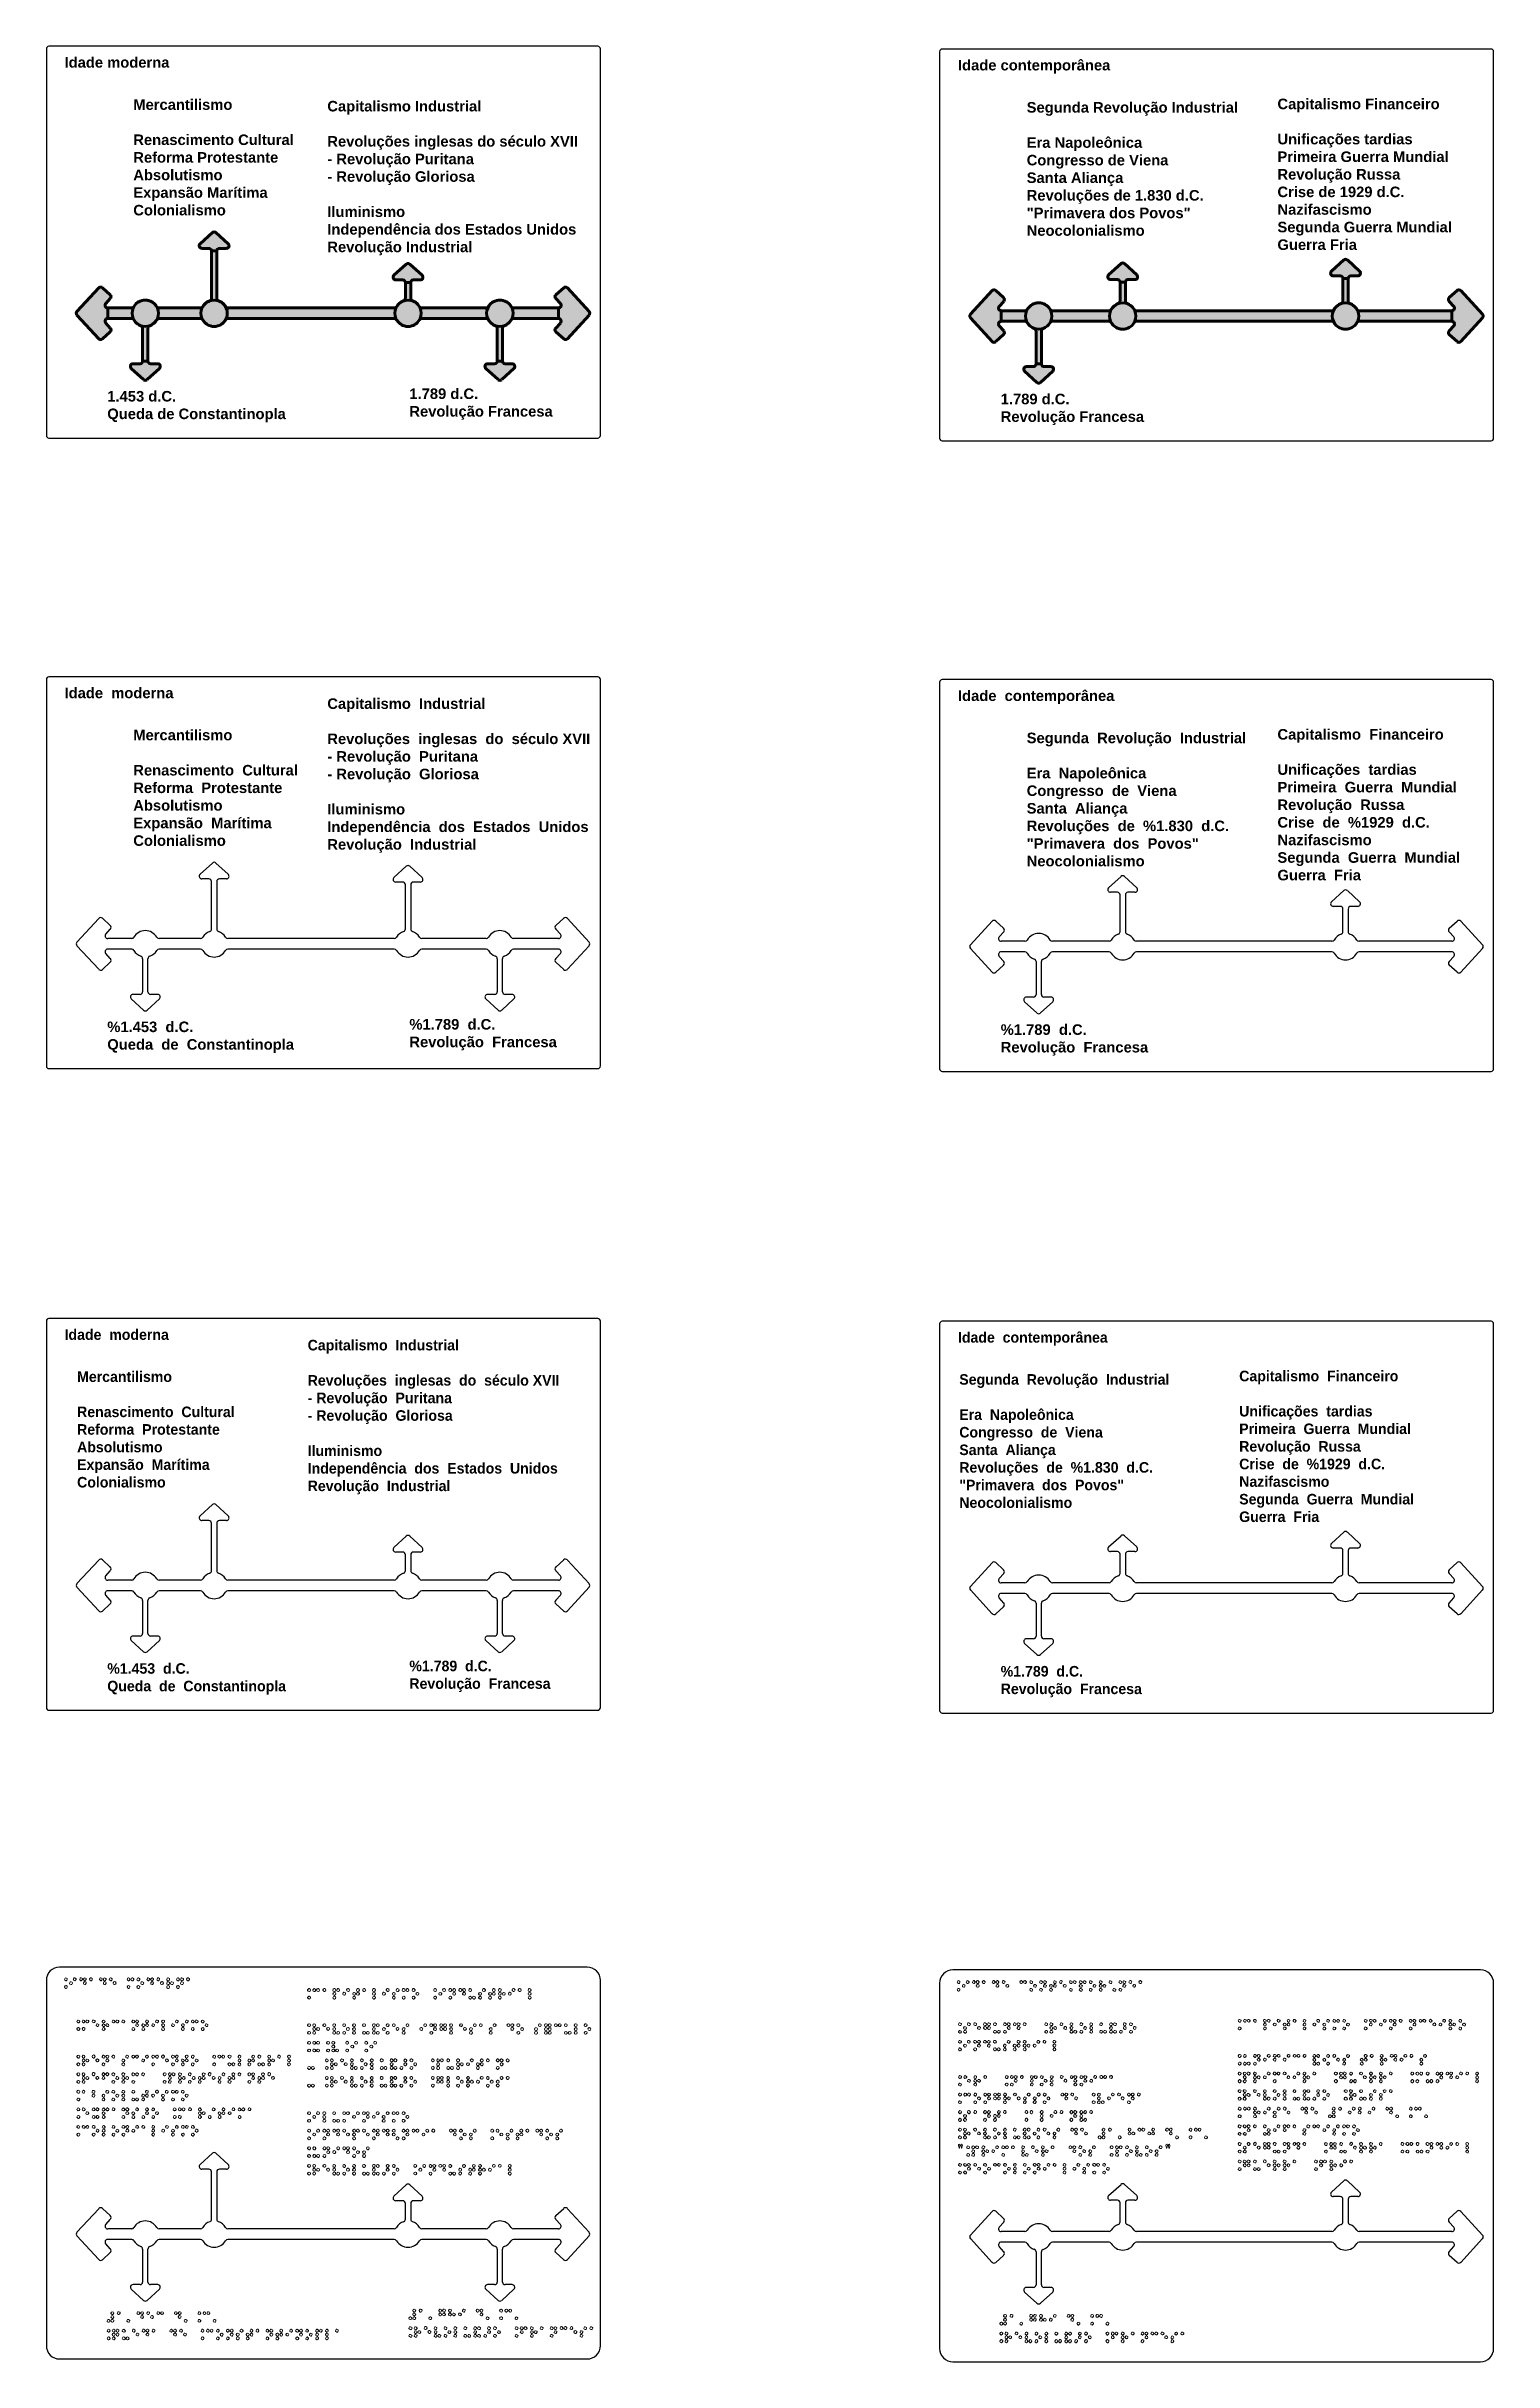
# Model space of a CAD drawing. Header units: millimetres. Extents: x 4903 to 8718, y 642 to 2401.
# Drawn here: x 7620 to 8718, y 642 to 2397 of the extents above; entities that cross this region are included whole.
import ezdxf

# ---------------------------------------------------------------- set-up
doc = ezdxf.new("R2010")
doc.units = ezdxf.units.MM
doc.layers.add('linha espessa', color=7, linetype='Continuous', lineweight=100)
doc.styles.add('Annotative', font='arial.ttf')
doc.styles.get("Standard").update_dxf_attribs({"font": 'arial.ttf'})

msp = doc.modelspace()

# ---------------------------------------------------------------- texts
at = {"char_height": 8, "attachment_point": 1}
for s, insert in [('{\\fArial|b1|i0|c0|p34;Idade moderna}', (7634.3, 2389.3)), ('{\\fArial|b1|i0|c0|p34;Idade contemporânea}', (8311.6, 2387.2)), ('{\\fArial|b1|i0|c0|p34;Idade  moderna}', (7634.3, 1911.3)), ('{\\fArial|b1|i0|c0|p34;Idade  contemporânea}', (8311.6, 1909.2)), ('{\\fBraille Type|b1|i0|c0|p2;Idade  moderna}', (7634.3, 1424.9)), ('{\\fBraille Type|b1|i0|c0|p2;Idade  contemporânea}', (8311.6, 1422.8))]:
    msp.add_mtext_dynamic_manual_height_columns(s, width=428.691, gutter_width=12.5, heights=[0], dxfattribs=dict(at, insert=insert))
at = {"char_height": 8, "attachment_point": 1, "style": 'Annotative'}
for s, width, insert in [('{\\fArial|b1|i0|c0|p34;Mercantilismo \\P\\PRenascimento Cultural\\PReforma Protestante\\PAbsolutismo\\PExpansão Marítima\\PColonialismo}', 266.501, (7686.4, 2357.3)), ('{\\fArial|b1|i0|c0|p34;Capitalismo Industrial\\P\\PRevoluções inglesas do século XVII\\P- Revolução Puritana\\P- Revolução Gloriosa\\P\\PIluminismo\\PIndependência dos Estados Unidos\\PRevolução Industrial}', 222.241, (7833.5, 2356.1)), ('{\\fArial|b1|i0|c0|p34;Segunda Revolução Industrial\\P\\PEra Napoleônica\\PCongresso de Viena\\PSanta Aliança\\PRevoluções de 1.830 d.C.\\P"Primavera dos Povos"\\PNeocolonialismo}', 266.501, (8363.7, 2355.2)), ('{\\fArial|b1|i0|c0|p34;Capitalismo Financeiro\\P\\PUnificações tardias\\PPrimeira Guerra Mundial\\PRevolução Russa\\PCrise de 1929 d.C.\\PNazifascismo\\PSegunda Guerra Mundial\\PGuerra Fria}', 222.241, (8553.8, 2357.8)), ('{\\fArial|b1|i0|c0|p34;1.453 d.C.\\PQueda de Constantinopla}', 150.467, (7666.7, 2136.2)), ('{\\fArial|b1|i0|c0|p34;1.789 d.C.\\PRevolução Francesa}', 150.467, (7895.7, 2138.1)), ('{\\fArial|b1|i0|c0|p34;1.789 d.C.\\PRevolução Francesa}', 150.467, (8344, 2134.1)), ('{\\fArial|b1|i0|c0|p34;Capitalismo  Industrial\\P\\PRevoluções  inglesas  do  século XVII\\P- Revolução  Puritana\\P- Revolução  Gloriosa\\P\\PIluminismo\\PIndependência  dos  Estados  Unidos\\PRevolução  Industrial}', 222.241, (7833.5, 1903.2)), ('{\\fArial|b1|i0|c0|p34;Mercantilismo \\P\\PRenascimento  Cultural\\PReforma  Protestante\\PAbsolutismo\\PExpansão  Marítima\\PColonialismo}', 266.501, (7686.4, 1879.4)), ('{\\fArial|b1|i0|c0|p34;Capitalismo  Financeiro\\P\\PUnificações  tardias\\PPrimeira  Guerra  Mundial\\PRevolução  Russa\\PCrise  de  %1929  d.C.\\PNazifascismo\\PSegunda  Guerra  Mundial\\PGuerra  Fria}', 222.241, (8553.8, 1879.9)), ('{\\fArial|b1|i0|c0|p34;Segunda  Revolução  Industrial\\P\\PEra  Napoleônica\\PCongresso  de  Viena\\PSanta  Aliança\\PRevoluções  de  %1.830  d.C.\\P"Primavera  dos  Povos"\\PNeocolonialismo}', 266.501, (8363.7, 1877.2)), ('{\\fArial|b1|i0|c0|p34;%1.453  d.C.\\PQueda  de  Constantinopla}', 150.467, (7666.7, 1658.2)), ('{\\fArial|b1|i0|c0|p34;%1.789  d.C.\\PRevolução  Francesa}', 150.467, (7895.7, 1660.1)), ('{\\fArial|b1|i0|c0|p34;%1.789  d.C.\\PRevolução  Francesa}', 150.467, (8344, 1656.1)), ('{\\fBraille Type|b1|i0|c0|p2;Capitalismo  Industrial\\P\\PRevoluções  inglesas  do  século XVII\\P- Revolução  Puritana\\P- Revolução  Gloriosa\\P\\PIluminismo\\PIndependência  dos  Estados  Unidos\\PRevolução  Industrial}', 222.241, (7818.6, 1416.9)), ('{\\fBraille Type|b1|i0|c0|p2;Mercantilismo \\P\\PRenascimento  Cultural\\PReforma  Protestante\\PAbsolutismo\\PExpansão  Marítima\\PColonialismo}', 266.501, (7643.8, 1393)), ('{\\fBraille Type|b1|i0|c0|p2;Segunda  Revolução  Industrial\\P\\PEra  Napoleônica\\PCongresso  de  Viena\\PSanta  Aliança\\PRevoluções  de  %1.830  d.C.\\P"Primavera  dos  Povos"\\PNeocolonialismo}', 201.551, (8312.6, 1390.9)), ('{\\fBraille Type|b1|i0|c0|p2;Capitalismo  Financeiro\\P\\PUnificações  tardias\\PPrimeira  Guerra  Mundial\\PRevolução  Russa\\PCrise  de  %1929  d.C.\\PNazifascismo\\PSegunda  Guerra  Mundial\\PGuerra  Fria}', 222.241, (8524.8, 1393.5)), ('{\\fBraille Type|b1|i0|c0|p2;%1.453  d.C.\\PQueda  de  Constantinopla}', 254.119, (7666.7, 1171.8)), ('{\\fBraille Type|b1|i0|c0|p2;%1.789  d.C.\\PRevolução  Francesa}', 150.467, (7895.7, 1173.7)), ('{\\fBraille Type|b1|i0|c0|p2;%1.789  d.C.\\PRevolução  Francesa}', 150.467, (8344, 1169.7))]:
    msp.add_mtext_dynamic_manual_height_columns(s, width=width, gutter_width=125, heights=[0], dxfattribs=dict(at, insert=insert))

# ---------------------------------------------------------------- hatches: boundary and pattern name
at = {"true_color": 0xdaa30b}
h = msp.add_hatch(color=42, dxfattribs=at)
h.dxf.hatch_style = 1
h.paths.add_polyline_path([(7686.9, 2200.1, -0.267949), (7685.2, 2199.1), (7667, 2199.1), (7667, 2191.1), (7685.2, 2191.1, -0.267949), (7686.9, 2190.1, -0.131652), (7685.5, 2195.1, -0.131652)])
h.paths.add_polyline_path([(7697.5, 2183.8, -0.317837), (7698.9, 2185.7, -0.171573), (7692.2, 2185.7, -0.317837), (7693.5, 2183.8), (7693.5, 2158.8), (7697.5, 2158.8)])
h.paths.add_polyline_path([(7737.7, 2195.1, -0.131652), (7739.1, 2200.1, -0.267949), (7737.3, 2199.1), (7705.9, 2199.1, -0.267949), (7704.2, 2200.1, -0.131652), (7705.5, 2195.1, -0.131652), (7704.2, 2190.1, -0.267949), (7705.9, 2191.1), (7737.3, 2191.1, -0.267949), (7739.1, 2190.1, -0.131652)])
h.paths.add_polyline_path([(7749.7, 2242.3), (7745.7, 2242.3), (7745.7, 2206.4, -0.317837), (7744.4, 2204.5, -0.171573), (7751, 2204.5, -0.317837), (7749.7, 2206.4)])
h.paths.add_polyline_path([(7886, 2200.1, -0.267949), (7884.3, 2199.1), (7758.1, 2199.1, -0.267949), (7756.4, 2200.1, -0.131652), (7757.7, 2195.1, -0.131652), (7756.4, 2190.1, -0.267949), (7758.1, 2191.1), (7884.3, 2191.1, -0.267949), (7886, 2190.1, -0.131652), (7884.7, 2195.1, -0.131652)])
h.paths.add_polyline_path([(7896.7, 2218.4), (7892.7, 2218.4), (7892.7, 2206.4, -0.317837), (7891.4, 2204.5, -0.171573), (7898, 2204.5, -0.317837), (7896.7, 2206.4)])
h.paths.add_polyline_path([(7955.7, 2200.1, -0.267949), (7953.9, 2199.1), (7905.1, 2199.1, -0.267949), (7903.3, 2200.1, -0.131652), (7904.7, 2195.1, -0.131652), (7903.3, 2190.1, -0.267949), (7905.1, 2191.1), (7953.9, 2191.1, -0.267949), (7955.7, 2190.1, -0.131652), (7954.3, 2195.1, -0.131652)])
h.paths.add_polyline_path([(7966.3, 2183.8, -0.317837), (7967.7, 2185.7, -0.171573), (7961, 2185.7, -0.317837), (7962.3, 2183.8), (7962.3, 2158.8), (7966.3, 2158.8)])
h.paths.add_polyline_path([(8008.7, 2199.1), (7974.7, 2199.1, -0.267949), (7973, 2200.1, -0.131652), (7974.3, 2195.1, -0.131652), (7973, 2190.1, -0.267949), (7974.7, 2191.1), (8008.7, 2191.1)])
h = msp.add_hatch(color=42, dxfattribs=at)
h.dxf.hatch_style = 1
h.paths.add_polyline_path([(8686, 2197), (8615.8, 2197, -0.267949), (8614.1, 2198, -0.131652), (8615.4, 2193, -0.131652), (8614.1, 2188, -0.267949), (8615.8, 2189), (8686, 2189)])
h.paths.add_polyline_path([(8607.4, 2221.5), (8603.4, 2221.5), (8603.4, 2204.3, -0.317837), (8602.1, 2202.4, -0.171573), (8608.8, 2202.4, -0.317837), (8607.4, 2204.3)])
h.paths.add_polyline_path([(8596.8, 2198, -0.267949), (8595, 2197), (8446.9, 2197, -0.267949), (8445.2, 2198, -0.131652), (8446.5, 2193, -0.131652), (8445.2, 2188, -0.267949), (8446.9, 2189), (8595, 2189, -0.267949), (8596.8, 2188, -0.131652), (8595.4, 2193, -0.131652)])
h.paths.add_polyline_path([(8438.5, 2218.7), (8434.5, 2218.7), (8434.5, 2204.3, -0.317837), (8433.2, 2202.4, -0.171573), (8439.8, 2202.4, -0.317837), (8438.5, 2204.3)])
h.paths.add_polyline_path([(8427.8, 2198, -0.267949), (8426.1, 2197), (8383.2, 2197, -0.267949), (8381.5, 2198, -0.131652), (8382.8, 2193, -0.131652), (8381.5, 2188, -0.267949), (8383.2, 2189), (8426.1, 2189, -0.267949), (8427.8, 2188, -0.131652), (8426.5, 2193, -0.131652)])
h.paths.add_polyline_path([(8374.8, 2181.7, -0.317837), (8376.2, 2183.5, -0.171573), (8369.5, 2183.5, -0.317837), (8370.8, 2181.7), (8370.8, 2156.7), (8374.8, 2156.7)])
h.paths.add_polyline_path([(8362.8, 2193, -0.131652), (8364.2, 2198, -0.267949), (8362.4, 2197), (8344.3, 2197), (8344.3, 2189), (8362.4, 2189, -0.267949), (8364.2, 2188, -0.131652)])
at = {"true_color": 0x093b8b}
h = msp.add_hatch(color=156, dxfattribs=at)
h.dxf.hatch_style = 1
h.paths.add_polyline_path([(7974.3, 2195.1, 1), (7954.3, 2195.1, 1)])
h.paths.add_polyline_path([(7884.7, 2195.1, 1), (7904.7, 2195.1, 1)])
h.paths.add_polyline_path([(7737.7, 2195.1, 1), (7757.7, 2195.1, 1)])
h.paths.add_polyline_path([(7685.5, 2195.1, 1), (7705.5, 2195.1, 1)])
h = msp.add_hatch(color=156, dxfattribs=at)
h.dxf.hatch_style = 1
h.paths.add_polyline_path([(8382.8, 2193, 1), (8362.8, 2193, 1)])
h.paths.add_polyline_path([(8426.5, 2193, 1), (8446.5, 2193, 1)])
h.paths.add_polyline_path([(8595.4, 2193, 1), (8615.4, 2193, 1)])
at = {"layer": 'linha espessa'}
h = msp.add_hatch(color=256, dxfattribs=at)
h.dxf.hatch_style = 1
h.paths.add_polyline_path([(8692.8, 2212.3, 0.414214), (8690, 2212.4), (8684.1, 2207, 0.414214), (8683.9, 2204.1), (8687.5, 2200.3, -0.65279), (8686, 2197), (8686, 2189, -0.65279), (8687.5, 2185.6), (8683.9, 2181.8, 0.414214), (8684.1, 2179), (8690, 2173.6, 0.414214), (8692.8, 2173.7), (8709.3, 2191.6, 0.389325), (8709.3, 2194.3)])
h.paths.add_polyline_path([(8437.9, 2232.8, 0.389325), (8435.2, 2232.8), (8425.8, 2224.2, 0.683789), (8427.2, 2220.7), (8432.5, 2220.7, -0.414214), (8434.5, 2218.7), (8438.5, 2218.7, -0.414214), (8440.5, 2220.7), (8445.8, 2220.7, 0.683789), (8447.2, 2224.2)])
h.paths.add_polyline_path([(8606.8, 2235.5, 0.389325), (8604.1, 2235.5), (8594.8, 2226.9, 0.683789), (8596.1, 2223.5), (8601.4, 2223.5, -0.414214), (8603.4, 2221.5), (8607.4, 2221.5, -0.414214), (8609.4, 2223.5), (8614.7, 2223.5, 0.683789), (8616.1, 2226.9)])
h.paths.add_polyline_path([(8383.5, 2151.2, 0.683789), (8382.1, 2154.7), (8376.8, 2154.7, -0.414214), (8374.8, 2156.7), (8370.8, 2156.7, -0.414214), (8368.8, 2154.7), (8363.5, 2154.7, 0.683789), (8362.1, 2151.2), (8371.5, 2142.6, 0.389325), (8374.2, 2142.6)])
h.paths.add_polyline_path([(8344.3, 2197, -0.65279), (8342.8, 2200.3), (8346.3, 2204.1, 0.414214), (8346.2, 2207), (8340.3, 2212.4, 0.414214), (8337.5, 2212.3), (8321, 2194.3, 0.389325), (8321, 2191.6), (8337.5, 2173.7, 0.414214), (8340.3, 2173.6), (8346.2, 2179, 0.414214), (8346.3, 2181.8), (8342.8, 2185.6, -0.65279), (8344.3, 2189)])
h.paths.add_polyline_path([(8551, 2237.9), (8687.7, 2237.9), (8687.7, 2361.8), (8551, 2361.8)], flags=9)
h.paths.add_polyline_path([(8360.9, 2248.8), (8525.5, 2248.8), (8525.5, 2359.2), (8360.9, 2359.2)], flags=9)
h.paths.add_polyline_path([(8341.1, 2108.2), (8453.9, 2108.2), (8453.9, 2138), (8341.1, 2138)], flags=9)
h.paths.add_polyline_path([(8308.8, 2374.6), (8428.3, 2374.6), (8428.3, 2391.1), (8308.8, 2391.1)], flags=9)
h = msp.add_hatch(color=256, dxfattribs=at)
h.dxf.hatch_style = 1
h.paths.add_polyline_path([(7667, 2191.1), (7667, 2199.1, -0.65279), (7665.5, 2202.4), (7669, 2206.3, 0.414214), (7668.9, 2209.1), (7663, 2214.5, 0.414214), (7660.2, 2214.4), (7643.7, 2196.4, 0.389325), (7643.7, 2193.7), (7660.2, 2175.8, 0.414214), (7663, 2175.7), (7668.9, 2181.1, 0.414214), (7669, 2183.9), (7665.5, 2187.7, -0.65279)])
h.paths.add_polyline_path([(7704.9, 2156.8), (7699.5, 2156.8, -0.414214), (7697.5, 2158.8), (7693.5, 2158.8, -0.414214), (7691.5, 2156.8), (7686.2, 2156.8, 0.683789), (7684.9, 2153.3), (7694.2, 2144.8, 0.389325), (7696.9, 2144.8), (7706.2, 2153.3, 0.683789)])
h.paths.add_polyline_path([(7758.4, 2247.8), (7749.1, 2256.3, 0.389325), (7746.4, 2256.3), (7737, 2247.8, 0.683789), (7738.4, 2244.3), (7743.7, 2244.3, -0.414214), (7745.7, 2242.3), (7749.7, 2242.3, -0.414214), (7751.7, 2244.3), (7757, 2244.3, 0.683789)])
h.paths.add_polyline_path([(7905.4, 2223.9), (7896, 2232.4, 0.389325), (7893.3, 2232.4), (7884, 2223.9, 0.683789), (7885.4, 2220.4), (7890.7, 2220.4, -0.414214), (7892.7, 2218.4), (7896.7, 2218.4, -0.414214), (7898.7, 2220.4), (7904, 2220.4, 0.683789)])
h.paths.add_polyline_path([(7975, 2153.3, 0.683789), (7973.6, 2156.8), (7968.3, 2156.8, -0.414214), (7966.3, 2158.8), (7962.3, 2158.8, -0.414214), (7960.3, 2156.8), (7955, 2156.8, 0.683789), (7953.6, 2153.3), (7963, 2144.8, 0.389325), (7965.7, 2144.8)])
h.paths.add_polyline_path([(8015.5, 2214.4, 0.414214), (8012.7, 2214.5), (8006.8, 2209.1, 0.414214), (8006.7, 2206.3), (8010.2, 2202.4, -0.65279), (8008.7, 2199.1), (8008.7, 2191.1, -0.65279), (8010.2, 2187.7), (8006.7, 2183.9, 0.414214), (8006.8, 2181.1), (8012.7, 2175.7, 0.414214), (8015.5, 2175.8), (8032, 2193.7, 0.389325), (8032, 2196.4)])

# ---------------------------------------------------------------- linework, layer by layer
for p, q in [((7737, 1769.8), (7746.4, 1778.3)), ((7749.1, 1778.3), (7758.4, 1769.8)), ((7884, 1767.4), (7893.3, 1775.9)), ((7896, 1775.9), (7905.4, 1767.4)), ((7743.7, 1766.3), (7738.4, 1766.3)), ((7745.7, 1728.4), (7745.7, 1764.3)), ((7749.7, 1764.3), (7749.7, 1728.4)), ((7757, 1766.3), (7751.7, 1766.3)), ((7890.7, 1763.9), (7885.4, 1763.9)), ((7892.7, 1728.4), (7892.7, 1761.9)), ((7896.7, 1761.9), (7896.7, 1728.4)), ((7904, 1763.9), (7898.7, 1763.9)), ((8425.8, 1759.6), (8435.2, 1768.2)), ((8432.5, 1756.2), (8427.2, 1756.2)), ((8437.9, 1768.2), (8447.2, 1759.6)), ((8445.8, 1756.2), (8440.5, 1756.2)), ((8594.8, 1748.9), (8604.1, 1757.5)), ((8606.8, 1757.5), (8616.1, 1748.9)), ((8434.5, 1726.3), (8434.5, 1754.2)), ((8438.5, 1754.2), (8438.5, 1726.3)), ((8601.4, 1745.5), (8596.1, 1745.5)), ((8603.4, 1726.3), (8603.4, 1743.5)), ((8607.4, 1743.5), (8607.4, 1726.3)), ((8614.7, 1745.5), (8609.4, 1745.5)), ((7660.2, 1736.4), (7643.7, 1718.4)), ((7668.9, 1731.1), (7663, 1736.5)), ((7665.5, 1724.4), (7669, 1728.3)), ((7685.2, 1721.1), (7667, 1721.1)), ((7737.3, 1721.1), (7705.9, 1721.1)), ((7884.3, 1721.1), (7758.1, 1721.1)), ((7953.9, 1721.1), (7905.1, 1721.1)), ((8008.7, 1721.1), (7974.7, 1721.1)), ((8010.2, 1724.4), (8006.7, 1728.3)), ((8006.8, 1731.1), (8012.7, 1736.5)), ((8015.5, 1736.4), (8032, 1718.4)), ((8337.5, 1734.3), (8321, 1716.3)), ((8346.2, 1729), (8340.3, 1734.4)), ((8342.8, 1722.3), (8346.3, 1726.2)), ((8687.5, 1722.3), (8683.9, 1726.2)), ((8684.1, 1729), (8690, 1734.4)), ((8692.8, 1734.3), (8709.3, 1716.3)), ((7643.7, 1715.7), (7660.2, 1697.8)), ((7663, 1697.7), (7668.9, 1703.1)), ((7669, 1705.9), (7665.5, 1709.7)), ((7685.2, 1713.1), (7667, 1713.1)), ((7693.5, 1705.8), (7693.5, 1680.8)), ((7697.5, 1680.8), (7697.5, 1705.8)), ((7737.3, 1713.1), (7705.9, 1713.1)), ((7884.3, 1713.1), (7758.1, 1713.1)), ((7953.9, 1713.1), (7905.1, 1713.1)), ((7962.3, 1705.8), (7962.3, 1680.8)), ((7966.3, 1680.8), (7966.3, 1705.8)), ((8008.7, 1713.1), (7974.7, 1713.1)), ((8006.7, 1705.9), (8010.2, 1709.7)), ((8012.7, 1697.7), (8006.8, 1703.1)), ((8032, 1715.7), (8015.5, 1697.8)), ((8321, 1713.6), (8337.5, 1695.7)), ((8346.3, 1703.8), (8342.8, 1707.6)), ((8362.4, 1719), (8344.3, 1719)), ((8362.4, 1711), (8344.3, 1711)), ((8370.8, 1703.7), (8370.8, 1678.7)), ((8374.8, 1678.7), (8374.8, 1703.7)), ((8426.1, 1719), (8383.2, 1719)), ((8426.1, 1711), (8383.2, 1711)), ((8595, 1719), (8446.9, 1719)), ((8595, 1711), (8446.9, 1711)), ((8686, 1719), (8615.8, 1719)), ((8686, 1711), (8615.8, 1711)), ((8683.9, 1703.8), (8687.5, 1707.6)), ((8709.3, 1713.6), (8692.8, 1695.7)), ((8340.3, 1695.6), (8346.2, 1701)), ((8690, 1695.6), (8684.1, 1701)), ((7684.9, 1675.3), (7694.2, 1666.8)), ((7691.5, 1678.8), (7686.2, 1678.8)), ((7696.9, 1666.8), (7706.2, 1675.3)), ((7704.9, 1678.8), (7699.5, 1678.8)), ((7953.6, 1675.3), (7963, 1666.8)), ((7960.3, 1678.8), (7955, 1678.8)), ((7965.7, 1666.8), (7975, 1675.3)), ((7973.6, 1678.8), (7968.3, 1678.8)), ((8362.1, 1673.2), (8371.5, 1664.7)), ((8368.8, 1676.7), (8363.5, 1676.7)), ((8374.2, 1664.7), (8383.5, 1673.2)), ((8382.1, 1676.7), (8376.8, 1676.7)), ((7737, 1283.4), (7746.4, 1292)), ((7749.1, 1292), (7758.4, 1283.4)), ((7743.7, 1279.9), (7738.4, 1279.9)), ((7745.7, 1242), (7745.7, 1277.9)), ((7749.7, 1277.9), (7749.7, 1242)), ((7757, 1279.9), (7751.7, 1279.9)), ((7884, 1259.5), (7893.3, 1268.1)), ((7896, 1268.1), (7905.4, 1259.5)), ((8425.8, 1259.9), (8435.2, 1268.4)), ((8437.9, 1268.4), (8447.2, 1259.9)), ((8594.8, 1262.6), (8604.1, 1271.1)), ((8606.8, 1271.1), (8616.1, 1262.6)), ((7660.2, 1250), (7643.7, 1232.1)), ((7668.9, 1244.7), (7663, 1250.1)), ((7890.7, 1256), (7885.4, 1256)), ((7892.7, 1242), (7892.7, 1254)), ((7896.7, 1254), (7896.7, 1242)), ((7904, 1256), (7898.7, 1256)), ((8006.8, 1244.7), (8012.7, 1250.1)), ((8015.5, 1250), (8032, 1232.1)), ((8337.5, 1247.9), (8321, 1230)), ((8346.2, 1242.6), (8340.3, 1248)), ((8432.5, 1256.4), (8427.2, 1256.4)), ((8434.5, 1239.9), (8434.5, 1254.4)), ((8438.5, 1254.4), (8438.5, 1239.9)), ((8445.8, 1256.4), (8440.5, 1256.4)), ((8601.4, 1259.1), (8596.1, 1259.1)), ((8603.4, 1239.9), (8603.4, 1257.1)), ((8607.4, 1257.1), (8607.4, 1239.9)), ((8614.7, 1259.1), (8609.4, 1259.1)), ((8684.1, 1242.6), (8690, 1248)), ((8692.8, 1247.9), (8709.3, 1230)), ((7643.7, 1229.4), (7660.2, 1211.4)), ((7665.5, 1238.1), (7669, 1241.9)), ((7685.2, 1234.7), (7667, 1234.7)), ((7737.3, 1234.7), (7705.9, 1234.7)), ((7884.3, 1234.7), (7758.1, 1234.7)), ((7953.9, 1234.7), (7905.1, 1234.7)), ((8008.7, 1234.7), (7974.7, 1234.7)), ((8010.2, 1238.1), (8006.7, 1241.9)), ((8032, 1229.4), (8015.5, 1211.4)), ((8342.8, 1236), (8346.3, 1239.8)), ((8362.4, 1232.6), (8344.3, 1232.6)), ((8426.1, 1232.6), (8383.2, 1232.6)), ((8595, 1232.6), (8446.9, 1232.6)), ((8686, 1232.6), (8615.8, 1232.6)), ((8687.5, 1236), (8683.9, 1239.8)), ((7663, 1211.3), (7668.9, 1216.7)), ((7669, 1219.5), (7665.5, 1223.4)), ((7685.2, 1226.7), (7667, 1226.7)), ((7693.5, 1219.4), (7693.5, 1194.4)), ((7697.5, 1194.4), (7697.5, 1219.4)), ((7737.3, 1226.7), (7705.9, 1226.7)), ((7884.3, 1226.7), (7758.1, 1226.7)), ((7953.9, 1226.7), (7905.1, 1226.7)), ((7962.3, 1219.4), (7962.3, 1194.4)), ((7966.3, 1194.4), (7966.3, 1219.4)), ((8008.7, 1226.7), (7974.7, 1226.7)), ((8006.7, 1219.5), (8010.2, 1223.4)), ((8012.7, 1211.3), (8006.8, 1216.7)), ((8321, 1227.3), (8337.5, 1209.3)), ((8340.3, 1209.2), (8346.2, 1214.6)), ((8346.3, 1217.4), (8342.8, 1221.3)), ((8362.4, 1224.6), (8344.3, 1224.6)), ((8370.8, 1217.3), (8370.8, 1192.3)), ((8374.8, 1192.3), (8374.8, 1217.3)), ((8426.1, 1224.6), (8383.2, 1224.6)), ((8595, 1224.6), (8446.9, 1224.6)), ((8686, 1224.6), (8615.8, 1224.6)), ((8683.9, 1217.4), (8687.5, 1221.3)), ((8690, 1209.2), (8684.1, 1214.6)), ((8709.3, 1227.3), (8692.8, 1209.3)), ((7684.9, 1189), (7694.2, 1180.4)), ((7691.5, 1192.4), (7686.2, 1192.4)), ((7696.9, 1180.4), (7706.2, 1189)), ((7704.9, 1192.4), (7699.5, 1192.4)), ((7953.6, 1189), (7963, 1180.4)), ((7960.3, 1192.4), (7955, 1192.4)), ((7965.7, 1180.4), (7975, 1189)), ((7973.6, 1192.4), (7968.3, 1192.4)), ((8362.1, 1186.8), (8371.5, 1178.3)), ((8368.8, 1190.3), (8363.5, 1190.3)), ((8374.2, 1178.3), (8383.5, 1186.8)), ((8382.1, 1190.3), (8376.8, 1190.3)), ((7737, 791.7), (7746.4, 800.3)), ((7749.1, 800.3), (7758.4, 791.7)), ((7743.7, 788.2), (7738.4, 788.2)), ((7745.7, 750.3), (7745.7, 786.2)), ((7749.7, 786.2), (7749.7, 750.3)), ((7757, 788.2), (7751.7, 788.2)), ((7884, 767.8), (7893.3, 776.4)), ((7896, 776.4), (7905.4, 767.8)), ((8425.8, 768.2), (8435.2, 776.7)), ((8437.9, 776.7), (8447.2, 768.2)), ((8594.8, 770.9), (8604.1, 779.4)), ((8606.8, 779.4), (8616.1, 770.9)), ((7660.2, 758.3), (7643.7, 740.4)), ((7668.9, 753), (7663, 758.4)), ((7890.7, 764.3), (7885.4, 764.3)), ((7892.7, 750.3), (7892.7, 762.3)), ((7896.7, 762.3), (7896.7, 750.3)), ((7904, 764.3), (7898.7, 764.3)), ((8006.8, 753), (8012.7, 758.4)), ((8015.5, 758.3), (8032, 740.4)), ((8337.5, 756.2), (8321, 738.3)), ((8346.2, 750.9), (8340.3, 756.3)), ((8432.5, 764.7), (8427.2, 764.7)), ((8434.5, 748.2), (8434.5, 762.7)), ((8438.5, 762.7), (8438.5, 748.2)), ((8445.8, 764.7), (8440.5, 764.7)), ((8601.4, 767.4), (8596.1, 767.4)), ((8603.4, 748.2), (8603.4, 765.4)), ((8607.4, 765.4), (8607.4, 748.2)), ((8614.7, 767.4), (8609.4, 767.4)), ((8684.1, 750.9), (8690, 756.3)), ((8692.8, 756.2), (8709.3, 738.3)), ((7643.7, 737.7), (7660.2, 719.7)), ((7665.5, 746.4), (7669, 750.2)), ((7685.2, 743), (7667, 743)), ((7737.3, 743), (7705.9, 743)), ((7884.3, 743), (7758.1, 743)), ((7953.9, 743), (7905.1, 743)), ((8008.7, 743), (7974.7, 743)), ((8010.2, 746.4), (8006.7, 750.2)), ((8032, 737.7), (8015.5, 719.7)), ((8342.8, 744.3), (8346.3, 748.1)), ((8362.4, 740.9), (8344.3, 740.9)), ((8426.1, 740.9), (8383.2, 740.9)), ((8595, 740.9), (8446.9, 740.9)), ((8686, 740.9), (8615.8, 740.9)), ((8687.5, 744.3), (8683.9, 748.1)), ((7663, 719.6), (7668.9, 725)), ((7669, 727.9), (7665.5, 731.7)), ((7685.2, 735), (7667, 735)), ((7693.5, 727.7), (7693.5, 702.7)), ((7697.5, 702.7), (7697.5, 727.7)), ((7737.3, 735), (7705.9, 735)), ((7884.3, 735), (7758.1, 735)), ((7953.9, 735), (7905.1, 735)), ((7962.3, 727.7), (7962.3, 702.7)), ((7966.3, 702.7), (7966.3, 727.7)), ((8008.7, 735), (7974.7, 735)), ((8006.7, 727.9), (8010.2, 731.7)), ((8012.7, 719.6), (8006.8, 725)), ((8321, 735.6), (8337.5, 717.6)), ((8340.3, 717.5), (8346.2, 722.9)), ((8346.3, 725.7), (8342.8, 729.6)), ((8362.4, 732.9), (8344.3, 732.9)), ((8370.8, 725.6), (8370.8, 700.6)), ((8374.8, 700.6), (8374.8, 725.6)), ((8426.1, 732.9), (8383.2, 732.9)), ((8595, 732.9), (8446.9, 732.9)), ((8686, 732.9), (8615.8, 732.9)), ((8683.9, 725.7), (8687.5, 729.6)), ((8690, 717.5), (8684.1, 722.9)), ((8709.3, 735.6), (8692.8, 717.6)), ((7684.9, 697.3), (7694.2, 688.7)), ((7691.5, 700.7), (7686.2, 700.7)), ((7696.9, 688.7), (7706.2, 697.3)), ((7704.9, 700.7), (7699.5, 700.7)), ((7953.6, 697.3), (7963, 688.7)), ((7960.3, 700.7), (7955, 700.7)), ((7965.7, 688.7), (7975, 697.3)), ((7973.6, 700.7), (7968.3, 700.7)), ((8362.1, 695.1), (8371.5, 686.6)), ((8368.8, 698.6), (8363.5, 698.6)), ((8374.2, 686.6), (8383.5, 695.1)), ((8382.1, 698.6), (8376.8, 698.6))]:
    msp.add_line(p, q)
for points in [[(7620.5, 2395.5), (7620.5, 2102.5, 0.414214), (7622.5, 2100.5), (8038.5, 2100.5, 0.414214), (8040.5, 2102.5), (8040.5, 2395.5, 0.414214), (8038.5, 2397.5), (7622.5, 2397.5, 0.414214)], [(8297.7, 2393.4), (8297.7, 2100.4, 0.414214), (8299.7, 2098.4), (8715.7, 2098.4, 0.414214), (8717.7, 2100.4), (8717.7, 2393.4, 0.414214), (8715.7, 2395.4), (8299.7, 2395.4, 0.414214)], [(7620.5, 1917.5), (7620.5, 1624.5, 0.414214), (7622.5, 1622.5), (8038.5, 1622.5, 0.414214), (8040.5, 1624.5), (8040.5, 1917.5, 0.414214), (8038.5, 1919.5), (7622.5, 1919.5, 0.414214)], [(8297.7, 1915.4), (8297.7, 1622.4, 0.414214), (8299.7, 1620.4), (8715.7, 1620.4, 0.414214), (8717.7, 1622.4), (8717.7, 1915.4, 0.414214), (8715.7, 1917.4), (8299.7, 1917.4, 0.414214)], [(7620.5, 1431.1), (7620.5, 1138.1, 0.414214), (7622.5, 1136.1), (8038.5, 1136.1, 0.414214), (8040.5, 1138.1), (8040.5, 1431.1, 0.414214), (8038.5, 1433.1), (7622.5, 1433.1, 0.414214)], [(8297.7, 1429), (8297.7, 1136, 0.414214), (8299.7, 1134), (8715.7, 1134, 0.414214), (8717.7, 1136), (8717.7, 1429, 0.414214), (8715.7, 1431), (8299.7, 1431, 0.414214)], [(7620.5, 931.4), (7620.5, 654.4, 0.414214), (7630.5, 644.4), (8030.5, 644.4, 0.414214), (8040.5, 654.4), (8040.5, 931.4, 0.414214), (8030.5, 941.4), (7630.5, 941.4, 0.414214)], [(8297.7, 929.3), (8297.7, 652.3, 0.414214), (8307.7, 642.3), (8707.7, 642.3, 0.414214), (8717.7, 652.3), (8717.7, 929.3, 0.414214), (8707.7, 939.3), (8307.7, 939.3, 0.414214)]]:
    msp.add_lwpolyline(points, format="xyb", close=True)
at = {"color": 139, "lineweight": 0}
for points in [[(7635.3, 933.3), (7635.2, 933.2), (7634.7, 933), (7634.2, 932.1), (7634.2, 932), (7634.4, 931.5), (7635.3, 931.1), (7635.3, 931.1), (7635.6, 931.1), (7635.9, 931.4), (7636.4, 932.1), (7636.4, 932.4), (7636.2, 932.9)], [(7639.3, 930.3), (7638.9, 930.3), (7638.5, 930.2), (7638, 929.2), (7638, 929.2), (7638.3, 928.6), (7639.3, 928.2), (7639.4, 928.2), (7639.9, 928.3), (7640.3, 929.2), (7640.3, 929.4), (7640, 929.9)], [(7642.1, 933.2), (7641.8, 933.2), (7641.5, 933.2), (7640.9, 932.1), (7641.1, 932), (7641.2, 931.5), (7642, 931.1), (7642.1, 931.1), (7642.7, 931.4), (7643.2, 932.1), (7643.2, 932.4), (7642.9, 932.7)], [(7646.8, 933.3), (7646.8, 933.3), (7646.5, 933.2), (7646.1, 933), (7645.8, 932.1), (7645.8, 932), (7645.9, 931.7), (7646.7, 931.1), (7647, 931.1), (7647.4, 931.4), (7647.9, 932.1), (7647.9, 932.3), (7647.9, 932.4), (7647.8, 932.7)], [(7649.7, 933.3), (7649.6, 933.3), (7649.1, 933), (7648.7, 932.3), (7648.7, 932), (7648.8, 931.5), (7649.7, 931.1), (7649.7, 931.1), (7650, 931.1), (7650.3, 931.4), (7650.8, 932.1), (7650.8, 932.4), (7650.6, 932.7)], [(7649.7, 930.5), (7649.4, 930.3), (7649.1, 930.2), (7648.7, 929.4), (7648.7, 929.2), (7648.7, 929.1), (7648.8, 928.6), (7649.7, 928.2), (7650, 928.2), (7650.3, 928.5), (7650.8, 929.2), (7650.8, 929.6), (7650.6, 929.9)], [(7654.3, 933.2), (7654.4, 933.2), (7655.2, 932.7), (7655.3, 932.4), (7655.3, 932.1), (7654.9, 931.2), (7654.6, 931.1), (7654.4, 931.1), (7654.4, 931.1), (7654.3, 931.1), (7653.4, 931.5), (7653.2, 932), (7653.2, 932.1), (7653.2, 932.1), (7653.2, 932.3), (7653.7, 933), (7654, 933.2), (7654.3, 933.2), (7654.3, 933.2), (7654.3, 933.2)], [(7661.9, 933.3), (7661.9, 933.3), (7661.6, 933.2), (7661.1, 933), (7660.8, 932.1), (7660.8, 932), (7661, 931.7), (7661.7, 931.1), (7662, 931.1), (7662.5, 931.4), (7662.9, 932.1), (7662.9, 932.3), (7662.9, 932.4), (7662.8, 932.7)], [(7664.7, 933.3), (7664.6, 933.3), (7664.1, 933), (7663.7, 932.3), (7663.7, 932), (7663.8, 931.5), (7664.7, 931.1), (7664.7, 931.1), (7665, 931.1), (7665.4, 931.4), (7665.8, 932.1), (7665.8, 932.4), (7665.7, 932.7)], [(7664.7, 930.5), (7664.4, 930.3), (7664.1, 930.2), (7663.7, 929.4), (7663.7, 929.2), (7663.7, 929.1), (7663.8, 928.6), (7664.7, 928.2), (7665, 928.2), (7665.4, 928.5), (7665.8, 929.2), (7665.8, 929.6), (7665.7, 929.9)], [(7669.4, 933.3), (7669.1, 933.2), (7668.7, 933), (7668.2, 932.1), (7668.2, 932), (7668.5, 931.5), (7669.3, 931.1), (7669.6, 931.1), (7670.1, 931.4), (7670.4, 932.1), (7670.4, 932.4), (7670.2, 932.7)], [(7672.3, 930.5), (7672, 930.3), (7671.6, 930.2), (7671.1, 929.4), (7671.1, 929.2), (7671.1, 929.1), (7671.4, 928.6), (7672.2, 928.2), (7672.5, 928.2), (7672.9, 928.5), (7673.4, 929.2), (7673.2, 929.6), (7673.1, 930)], [(7682.8, 933.2), (7682.7, 933.2), (7682.5, 933.2), (7682, 933), (7681.7, 932.1), (7681.7, 932), (7681.9, 931.5), (7682.7, 931.1), (7683, 931.1), (7683.4, 931.2), (7683.9, 932.1), (7683.9, 932.1), (7683.9, 932.4), (7683.7, 932.7)], [(7685.7, 933.2), (7685.5, 933.2), (7685.1, 933), (7684.6, 932.1), (7684.6, 932), (7684.8, 931.5), (7685.5, 931.1), (7685.7, 931.1), (7686, 931.1), (7686.3, 931.2), (7686.7, 932.1), (7686.7, 932.4), (7686.6, 932.7)], [(7690.4, 933.2), (7690.2, 933.2), (7690.1, 933.2), (7689.6, 933), (7689.2, 932.1), (7689.2, 932), (7689.3, 931.5), (7690.2, 931.1), (7690.5, 931.1), (7690.8, 931.2), (7691.3, 932.1), (7691.3, 932.1), (7691.3, 932.4), (7691.1, 932.7)], [(7693.3, 930.3), (7693, 930.3), (7692.5, 930.2), (7692.1, 929.2), (7692.1, 929.2), (7692.1, 928.9), (7692.4, 928.6), (7693.1, 928.2), (7693.4, 928.2), (7693.9, 928.3), (7694.3, 929.2), (7694.2, 929.6), (7694, 929.9)], [(7697.8, 933.3), (7697.8, 933.3), (7697.5, 933.2), (7697.1, 933), (7696.8, 932.1), (7696.8, 932), (7696.9, 931.7), (7697.7, 931.1), (7698, 931.1), (7698.4, 931.4), (7698.9, 932.1), (7698.9, 932.3), (7698.9, 932.4), (7698.7, 932.7)], [(7700.7, 933.3), (7700.6, 933.3), (7700.1, 933), (7699.6, 932.3), (7699.6, 932), (7699.8, 931.5), (7700.7, 931.1), (7700.7, 931.1), (7701, 931.1), (7701.3, 931.4), (7701.8, 932.1), (7701.8, 932.4), (7701.6, 932.7)], [(7700.7, 930.5), (7700.4, 930.3), (7700.1, 930.2), (7699.6, 929.4), (7699.6, 929.2), (7699.6, 929.1), (7699.8, 928.6), (7700.7, 928.2), (7701, 928.2), (7701.3, 928.5), (7701.8, 929.2), (7701.8, 929.6), (7701.6, 929.9)], [(7705.4, 933.3), (7705.1, 933.2), (7704.7, 933), (7704.2, 932.1), (7704.2, 932), (7704.5, 931.5), (7705.3, 931.1), (7705.6, 931.1), (7706, 931.4), (7706.3, 932.1), (7706.3, 932.4), (7706.2, 932.7)], [(7708.3, 930.5), (7708, 930.3), (7707.5, 930.2), (7707.1, 929.4), (7707.1, 929.2), (7707.1, 929.1), (7707.4, 928.6), (7708.1, 928.2), (7708.4, 928.2), (7708.9, 928.5), (7709.4, 929.2), (7709.2, 929.6), (7709.1, 930)], [(7712.8, 933.2), (7712.8, 933.2), (7712.5, 933.2), (7712.1, 933), (7711.8, 932.1), (7711.8, 932), (7711.9, 931.5), (7712.7, 931.1), (7713, 931.1), (7713.5, 931.2), (7713.9, 932.1), (7713.9, 932.1), (7713.9, 932.4), (7713.8, 932.7)], [(7712.8, 930.3), (7712.7, 930.3), (7712.2, 930.2), (7711.8, 929.2), (7711.8, 929.1), (7711.9, 928.6), (7712.8, 928.2), (7713.2, 928.2), (7713.5, 928.3), (7713.9, 929.2), (7713.8, 929.9)], [(7715.7, 930.3), (7715.4, 930.3), (7715.1, 930.2), (7714.7, 929.2), (7714.7, 929.2), (7714.7, 928.9), (7714.8, 928.6), (7715.7, 928.2), (7716, 928.2), (7716.3, 928.3), (7716.8, 929.2), (7716.8, 929.6), (7716.6, 929.9)], [(7720.4, 933.2), (7720.3, 933.2), (7720.1, 933.2), (7719.7, 933), (7719.2, 932.1), (7719.2, 932), (7719.5, 931.5), (7720.3, 931.1), (7720.6, 931.1), (7721, 931.2), (7721.5, 932.1), (7721.5, 932.1), (7721.3, 932.4), (7721.2, 932.7)], [(7723.3, 933.2), (7723, 933.2), (7722.6, 933), (7722.1, 932.1), (7722.3, 932), (7722.4, 931.5), (7723.2, 931.1), (7723.3, 931.1), (7723.5, 931.1), (7723.9, 931.2), (7724.4, 932.1), (7724.4, 932.4), (7724.1, 932.7)], [(7723.3, 930.3), (7723, 930.3), (7722.6, 930.2), (7722.1, 929.2), (7722.1, 929.2), (7722.3, 928.9), (7722.4, 928.6), (7723.3, 928.2), (7723.5, 928.2), (7723.9, 928.3), (7724.4, 929.2), (7724.4, 929.6), (7724.1, 929.9)], [(7727.7, 933.2), (7727.9, 933.2), (7728.8, 932.7), (7728.9, 932.4), (7728.9, 932.1), (7728.5, 931.2), (7728.2, 931.1), (7727.9, 931.1), (7727.9, 931.1), (7727.7, 931.1), (7727, 931.5), (7726.8, 932), (7726.8, 932.1), (7726.8, 932.1), (7726.8, 932.3), (7727.3, 933), (7727.6, 933.2), (7727.7, 933.2), (7727.7, 933.2), (7727.7, 933.2)], [(8312.1, 931.2), (8311.9, 931.1), (8311.5, 930.9), (8311, 930), (8311, 929.9), (8311.2, 929.4), (8312.1, 928.9), (8312.1, 928.9), (8312.4, 928.9), (8312.7, 929.2), (8313.1, 930), (8313.1, 930.3), (8313, 930.8)], [(8318.9, 931.2), (8318.8, 931.1), (8318.3, 931.1), (8317.8, 930), (8317.8, 929.9), (8318, 929.4), (8318.9, 928.9), (8319.1, 928.9), (8319.5, 929.2), (8320, 930), (8320, 930.3), (8319.8, 930.6)], [(8323.8, 931.2), (8323.6, 931.2), (8323.3, 931.1), (8323, 930.9), (8322.6, 930), (8322.6, 929.9), (8322.7, 929.6), (8323.6, 928.9), (8323.8, 928.9), (8324.2, 929.2), (8324.7, 930), (8324.7, 930.2), (8324.7, 930.3), (8324.5, 930.6)], [(8326.6, 931.2), (8326.3, 931.2), (8325.9, 930.9), (8325.4, 930.2), (8325.4, 929.9), (8325.6, 929.6), (8326.5, 928.9), (8326.6, 928.9), (8326.8, 929.1), (8327.1, 929.2), (8327.6, 930), (8327.6, 930.3), (8327.4, 930.6)], [(8331, 931.2), (8331.2, 931.2), (8332, 930.6), (8332.3, 930.3), (8332.3, 930), (8331.7, 929.1), (8331.4, 929.1), (8331.2, 928.9), (8331.2, 928.9), (8331, 928.9), (8330.3, 929.4), (8330.1, 929.9), (8330, 930), (8330, 930), (8330, 930.2), (8330.6, 930.9), (8330.9, 931.1), (8331, 931.2), (8331, 931.2), (8331, 931.2)], [(8338.8, 931.2), (8338.6, 931.2), (8338.3, 931.1), (8338, 930.9), (8337.6, 930), (8337.6, 929.9), (8337.7, 929.6), (8338.6, 928.9), (8338.8, 928.9), (8339.2, 929.2), (8339.7, 930), (8339.7, 930.2), (8339.7, 930.3), (8339.5, 930.6)], [(8341.5, 931.2), (8341.4, 931.2), (8340.9, 930.9), (8340.5, 930.2), (8340.5, 929.9), (8340.6, 929.6), (8341.5, 928.9), (8341.7, 928.9), (8341.8, 929.1), (8342.1, 929.2), (8342.6, 930), (8342.6, 930.3), (8342.4, 930.6)], [(8346.2, 931.2), (8345.9, 931.2), (8345.5, 930.9), (8345, 930), (8345, 929.9), (8345.3, 929.4), (8346.2, 928.9), (8346.4, 928.9), (8346.8, 929.2), (8347.3, 930.2), (8347.3, 930.3), (8347, 930.8)], [(8359.6, 931.2), (8359.4, 931.2), (8359, 930.9), (8358.5, 930.2), (8358.5, 929.9), (8358.7, 929.6), (8359.4, 928.9), (8359.7, 928.9), (8360.2, 929.2), (8360.6, 930), (8360.6, 930.3), (8360.5, 930.6)], [(8362.5, 931.2), (8362.3, 931.2), (8361.9, 930.9), (8361.4, 930.2), (8361.4, 929.9), (8361.6, 929.6), (8362.5, 928.9), (8362.5, 928.9), (8362.8, 929.1), (8363.1, 929.2), (8363.5, 930), (8363.5, 930.3), (8363.4, 930.6)], [(8367.2, 931.1), (8367, 931.1), (8366.9, 931.1), (8366.4, 930.9), (8366, 930), (8366.1, 929.9), (8366.3, 929.4), (8367, 928.9), (8367.3, 928.9), (8367.8, 929.1), (8368.2, 930), (8368.2, 930), (8368.2, 930.3), (8368.1, 930.6)], [(8374.8, 931.1), (8374.6, 931.1), (8374.3, 931.1), (8374, 930.9), (8373.5, 930), (8373.5, 929.9), (8373.7, 929.4), (8374.6, 928.9), (8374.9, 928.9), (8375.2, 929.1), (8375.7, 930), (8375.7, 930), (8375.7, 930.3), (8375.5, 930.6)], [(8377.6, 931.1), (8377.3, 931.1), (8376.9, 930.9), (8376.4, 930), (8376.4, 929.9), (8376.6, 929.4), (8377.5, 928.9), (8377.6, 928.9), (8377.8, 928.9), (8378.1, 929.1), (8378.7, 930), (8378.5, 930.3), (8378.4, 930.6)], [(8385.1, 931.1), (8384.9, 931.1), (8384.5, 930.9), (8384, 930), (8384, 929.9), (8384.2, 929.4), (8384.9, 928.9), (8385.1, 928.9), (8385.4, 928.9), (8385.7, 929.1), (8386.1, 930), (8386.1, 930.3), (8386, 930.6)], [(8389.8, 931.2), (8389.5, 931.2), (8389, 930.9), (8388.6, 930), (8388.6, 929.9), (8388.9, 929.4), (8389.6, 928.9), (8389.9, 928.9), (8390.2, 929.2), (8390.7, 930.2), (8390.7, 930.3), (8390.5, 930.8)], [(8397.2, 931.1), (8397.2, 931.1), (8396.9, 931.1), (8396.5, 930.9), (8396.1, 930), (8396.1, 929.9), (8396.3, 929.4), (8397.1, 928.9), (8397.4, 928.9), (8397.8, 929.1), (8398.3, 930), (8398.3, 930), (8398.3, 930.3), (8398.1, 930.6)], [(8400.1, 931.1), (8399.9, 931.1), (8399.5, 930.9), (8399, 930), (8399, 929.9), (8399.2, 929.4), (8400.1, 928.9), (8400.1, 928.9), (8400.4, 928.9), (8400.7, 929.1), (8401.2, 930), (8401.2, 930.3), (8401, 930.6)], [(8404.8, 931.1), (8404.6, 931.1), (8404.5, 931.1), (8404, 930.9), (8403.6, 930), (8403.6, 929.9), (8403.7, 929.4), (8404.6, 928.9), (8404.9, 928.9), (8405.4, 929.1), (8405.9, 930), (8405.9, 930), (8405.7, 930.3), (8405.6, 930.6)], [(8407.7, 931.1), (8407.4, 931.1), (8406.9, 930.9), (8406.5, 930), (8406.6, 929.9), (8406.8, 929.4), (8407.5, 928.9), (8407.7, 928.9), (8407.8, 928.9), (8408.3, 929.1), (8408.7, 930), (8408.7, 930.3), (8408.4, 930.6)], [(8412.2, 931.1), (8412.2, 931.1), (8411.9, 931.1), (8411.5, 930.9), (8411.2, 930), (8411.2, 929.9), (8411.3, 929.4), (8412.1, 928.9), (8412.4, 928.9), (8412.8, 929.1), (8413.3, 930), (8413.3, 930), (8413.3, 930.3), (8413.1, 930.6)], [(8419.8, 931.1), (8419.7, 931.1), (8419.5, 931.1), (8419.1, 930.9), (8418.6, 930), (8418.8, 929.9), (8418.9, 929.4), (8419.7, 928.9), (8420, 928.9), (8420.4, 929.1), (8420.9, 930), (8420.9, 930), (8420.9, 930.3), (8420.7, 930.6)], [(8427.3, 931.1), (8427.3, 931.1), (8427, 931.1), (8426.6, 930.9), (8426.2, 930), (8426.2, 929.9), (8426.3, 929.4), (8427.3, 928.9), (8427.4, 928.9), (8427.9, 929.1), (8428.3, 930), (8428.3, 930), (8428.3, 930.3), (8428.2, 930.6)], [(8434.8, 931.1), (8434.7, 931.1), (8434.5, 931.1), (8434.1, 930.9), (8433.6, 930), (8433.8, 929.9), (8433.9, 929.4), (8434.7, 928.9), (8435, 928.9), (8435.4, 929.1), (8435.9, 930), (8435.9, 930), (8435.9, 930.3), (8435.8, 930.6)], [(8437.7, 931.1), (8437.6, 931.1), (8437.1, 930.9), (8436.7, 930), (8436.7, 929.9), (8436.8, 929.4), (8437.6, 928.9), (8437.7, 928.9), (8438, 928.9), (8438.3, 929.1), (8438.8, 930), (8438.8, 930.3), (8438.6, 930.6)], [(8442.3, 931.2), (8442.1, 931.2), (8441.7, 930.9), (8441.2, 930), (8441.2, 929.9), (8441.4, 929.4), (8442.3, 928.9), (8442.6, 928.9), (8442.9, 929.2), (8443.3, 930.2), (8443.3, 930.3), (8443.2, 930.8)], [(8449.7, 931.2), (8449.9, 931.2), (8450.8, 930.6), (8450.9, 930.3), (8450.9, 930), (8450.5, 929.1), (8450.2, 929.1), (8449.9, 928.9), (8449.9, 928.9), (8449.7, 928.9), (8449, 929.4), (8448.8, 929.9), (8448.8, 930), (8448.8, 930), (8448.8, 930.2), (8449.3, 930.9), (8449.6, 931.1), (8449.7, 931.2), (8449.7, 931.2), (8449.7, 931.2)], [(7635.5, 927.4), (7635.2, 927.4), (7634.7, 927.3), (7634.2, 926.4), (7634.2, 926.2), (7634.4, 925.8), (7635.3, 925.3), (7635.5, 925.3), (7635.9, 925.5), (7636.4, 926.4), (7636.4, 926.7), (7636.2, 927)], [(7682.8, 927.4), (7682.8, 927.4), (7682.2, 927.3), (7681.7, 926.4), (7681.7, 926.2), (7681.9, 925.8), (7682.7, 925.3), (7683, 925.3), (7683.4, 925.5), (7683.9, 926.4), (7683.9, 926.4), (7683.9, 926.7), (7683.7, 927)], [(7690.2, 927.4), (7690.2, 927.4), (7689.6, 927.3), (7689.2, 926.4), (7689.2, 926.2), (7689.3, 925.8), (7690.2, 925.3), (7690.5, 925.3), (7690.8, 925.5), (7691.3, 926.4), (7691.3, 926.4), (7691.3, 926.7), (7691.1, 927)], [(7712.8, 927.4), (7712.8, 927.4), (7712.2, 927.3), (7711.8, 926.4), (7711.8, 926.2), (7711.9, 925.8), (7712.7, 925.3), (7713, 925.3), (7713.5, 925.5), (7713.9, 926.4), (7713.9, 926.5), (7713.8, 927)], [(7720.4, 927.4), (7720.3, 927.4), (7719.7, 927.3), (7719.2, 926.4), (7719.2, 926.2), (7719.5, 925.8), (7720.3, 925.3), (7720.6, 925.3), (7721, 925.5), (7721.5, 926.4), (7721.5, 926.4), (7721.3, 926.7), (7721.2, 927)], [(7819.7, 925.2), (7819.5, 925.1), (7818.9, 924.8), (7818.6, 924.1), (7818.6, 923.8), (7818.9, 923.3), (7819.7, 923), (7819.7, 923), (7819.9, 923), (7820.4, 923.3), (7820.8, 924), (7820.7, 924.3), (7820.5, 924.8)], [(7819.8, 919.3), (7819.5, 919.3), (7818.9, 919), (7818.6, 918.3), (7818.6, 918), (7818.9, 917.5), (7819.7, 917.2), (7819.8, 917.2), (7820.4, 917.5), (7820.8, 918.2), (7820.7, 918.6), (7820.5, 918.9)], [(7823.6, 925.2), (7823.4, 925.1), (7822.9, 924.8), (7822.6, 924.1), (7822.6, 923.9), (7822.8, 923.3), (7823.6, 923), (7824, 923), (7824.3, 923.2), (7824.7, 923.9), (7824.7, 924.2), (7824.4, 924.8)], [(7826.5, 925.2), (7826.3, 925.1), (7825.8, 924.9), (7825.4, 924.1), (7825.5, 923.8), (7825.7, 923.3), (7826.5, 923), (7826.6, 923), (7827.3, 923.3), (7827.6, 924.1), (7827.6, 924.3), (7827.3, 924.8)], [(7831.2, 925.2), (7831.3, 925.2), (7832.1, 924.8), (7832.4, 924.3), (7832.4, 924), (7832, 923.3), (7831.6, 923), (7831.3, 923), (7831.3, 923), (7831.2, 923), (7830.5, 923.4), (7830.2, 923.8), (7830.2, 924), (7830.2, 924), (7830.2, 924.1), (7830.6, 924.9), (7831, 925.1), (7831.2, 925.2), (7831.2, 925.2), (7831.2, 925.2)], [(7838.9, 925.1), (7838.8, 925.1), (7838.6, 925.1), (7838, 924.8), (7837.7, 924), (7837.8, 923.8), (7838, 923.3), (7838.8, 923), (7839, 923), (7839.6, 923.3), (7839.9, 924), (7839.9, 924.1), (7839.9, 924.3), (7839.6, 924.8)], [(7838.8, 922.2), (7838.6, 922.2), (7838.1, 921.9), (7837.7, 921.1), (7837.8, 920.9), (7838, 920.4), (7838.8, 920.1), (7839.1, 920.1), (7839.6, 920.4), (7839.9, 921.2), (7839.7, 921.9)], [(7838.9, 919.3), (7838.8, 919.3), (7838.1, 919.1), (7837.7, 918.2), (7837.8, 918.1), (7838, 917.5), (7838.8, 917.2), (7839, 917.2), (7839.6, 917.5), (7839.9, 918.2), (7839.9, 918.4), (7839.6, 919)], [(7841.8, 925.1), (7841.5, 925.1), (7841, 924.8), (7840.6, 924.1), (7840.7, 923.8), (7840.9, 923.3), (7841.7, 923), (7841.8, 923), (7842, 923), (7842.5, 923.3), (7842.8, 924), (7842.8, 924.3), (7842.5, 924.8)], [(7846.3, 922.3), (7846.1, 922.3), (7845.6, 922), (7845.2, 921.2), (7845.3, 921), (7845.6, 920.4), (7846.3, 920.1), (7846.6, 920.1), (7847.1, 920.4), (7847.4, 921.2), (7847.2, 921.9)], [(7849.3, 925.2), (7849.1, 925.2), (7848.5, 924.9), (7848.1, 924.1), (7848.2, 923.8), (7848.4, 923.4), (7849.2, 923), (7849.3, 923), (7849.5, 923), (7850, 923.3), (7850.3, 924.1), (7850.3, 924.3), (7850, 924.8)], [(7853.9, 922.2), (7853.7, 922.2), (7853.1, 921.9), (7852.8, 921.1), (7852.8, 920.9), (7853.1, 920.4), (7853.8, 920.1), (7854.1, 920.1), (7854.6, 920.4), (7854.9, 921.2), (7854.7, 921.9)], [(7853.9, 919.3), (7853.9, 919.3), (7853.1, 919.1), (7852.8, 918.2), (7852.8, 918.1), (7853, 917.5), (7853.8, 917.2), (7854.1, 917.2), (7854.6, 917.5), (7854.9, 918.2), (7854.9, 918.3), (7854.9, 918.5), (7854.7, 919)], [(7856.8, 925.1), (7856.6, 925.1), (7856, 924.8), (7855.7, 924.1), (7855.7, 923.8), (7855.9, 923.3), (7856.7, 923), (7856.8, 923), (7857, 923), (7857.5, 923.3), (7857.9, 924), (7857.8, 924.3), (7857.6, 924.8)], [(7856.8, 922.2), (7856.5, 922.2), (7856, 921.9), (7855.7, 921.2), (7855.7, 921.2), (7855.7, 920.9), (7856, 920.4), (7856.8, 920.1), (7857, 920.1), (7857.5, 920.4), (7857.9, 921.2), (7857.8, 921.4), (7857.5, 921.9)], [(7861.3, 925.2), (7861.4, 925.2), (7862.2, 924.8), (7862.4, 924.3), (7862.4, 924), (7862.1, 923.3), (7861.7, 923), (7861.4, 923), (7861.4, 923), (7861.3, 923), (7860.5, 923.4), (7860.3, 923.8), (7860.3, 924), (7860.3, 924), (7860.3, 924.1), (7860.6, 924.9), (7861.1, 925.1), (7861.3, 925.2), (7861.3, 925.2), (7861.3, 925.2)], [(7869, 925.1), (7868.8, 925.1), (7868.6, 925.1), (7868.1, 924.8), (7867.8, 924), (7867.8, 923.8), (7868.1, 923.3), (7868.8, 923), (7869.1, 923), (7869.6, 923.3), (7870, 924), (7870, 924.1), (7870, 924.3), (7869.7, 924.8)], [(7868.9, 922.2), (7868.7, 922.2), (7868.1, 921.9), (7867.8, 921.1), (7867.8, 920.9), (7868.1, 920.4), (7868.9, 920.1), (7869.2, 920.1), (7869.6, 920.4), (7870, 921.2), (7869.7, 921.9)], [(7868.9, 919.3), (7868.9, 919.3), (7868.2, 919.1), (7867.8, 918.2), (7867.8, 918.1), (7868.1, 917.5), (7868.8, 917.2), (7869.1, 917.2), (7869.6, 917.5), (7870, 918.2), (7870, 918.4), (7869.7, 919)], [(7876.4, 922.3), (7876.2, 922.3), (7875.6, 922), (7875.3, 921.2), (7875.3, 921), (7875.6, 920.4), (7876.4, 920.1), (7876.7, 920.1), (7877.2, 920.4), (7877.5, 921.2), (7877.3, 921.9)], [(7879.4, 925.2), (7879.1, 925.2), (7878.6, 924.9), (7878.2, 924.1), (7878.2, 923.8), (7878.5, 923.4), (7879.2, 923), (7879.4, 923), (7879.6, 923), (7880.1, 923.3), (7880.4, 924.1), (7880.4, 924.3), (7880.1, 924.8)], [(7883.9, 922.2), (7883.7, 922.2), (7883.2, 921.9), (7882.8, 921.1), (7882.9, 920.9), (7883.1, 920.4), (7883.9, 920.1), (7884.2, 920.1), (7884.7, 920.4), (7885, 921.2), (7884.7, 921.9)], [(7883.9, 919.4), (7883.7, 919.3), (7883.2, 919), (7882.8, 918.3), (7882.9, 918.1), (7883.1, 917.5), (7883.9, 917.2), (7884.2, 917.2), (7884.7, 917.5), (7885, 918.3), (7884.7, 919)], [(7886.8, 925.1), (7886.6, 925.1), (7886, 924.8), (7885.7, 924.1), (7885.7, 923.8), (7886, 923.3), (7886.7, 923), (7886.9, 923), (7887.1, 923), (7887.5, 923.3), (7887.9, 924), (7887.9, 924.3), (7887.6, 924.8)], [(7891.5, 925.1), (7891.4, 925.1), (7891.1, 925.1), (7890.6, 924.8), (7890.3, 924), (7890.3, 923.8), (7890.6, 923.3), (7891.3, 923), (7891.6, 923), (7892.2, 923.3), (7892.5, 924), (7892.5, 924.1), (7892.5, 924.3), (7892.2, 924.8)], [(7891.4, 919.3), (7891.4, 919.3), (7890.7, 919.1), (7890.3, 918.2), (7890.3, 918.1), (7890.6, 917.5), (7891.3, 917.2), (7891.6, 917.2), (7892.2, 917.5), (7892.5, 918.2), (7892.5, 918.3), (7892.5, 918.5), (7892.2, 919)], [(7894.4, 925.1), (7894.1, 925.1), (7893.6, 924.8), (7893.2, 924.1), (7893.2, 923.8), (7893.5, 923.3), (7894.2, 923), (7894.4, 923), (7894.6, 923), (7895.1, 923.3), (7895.4, 924), (7895.4, 924.3), (7895.1, 924.8)], [(7899, 925.1), (7898.9, 925.1), (7898.7, 925.1), (7898.1, 924.8), (7897.8, 924), (7897.9, 923.8), (7898.1, 923.3), (7898.9, 923), (7899.1, 923), (7899.7, 923.3), (7900, 924), (7900, 924.1), (7900, 924.3), (7899.7, 924.8)], [(7899, 919.3), (7898.9, 919.3), (7898.2, 919.1), (7897.8, 918.2), (7897.9, 918.1), (7898.1, 917.5), (7898.9, 917.2), (7899.2, 917.2), (7899.7, 917.5), (7900, 918.2), (7900, 918.3), (7900, 918.5), (7899.7, 919)], [(7901.9, 922.2), (7901.6, 922.2), (7901.1, 921.9), (7900.7, 921.2), (7900.7, 921.2), (7900.8, 920.9), (7901, 920.4), (7901.8, 920.1), (7902.1, 920.1), (7902.6, 920.4), (7902.9, 921.2), (7902.9, 921.4), (7902.6, 921.9)], [(7915.2, 925.2), (7915, 925.1), (7914.5, 924.9), (7914.2, 924.1), (7914.2, 923.8), (7914.5, 923.3), (7915.2, 923), (7915.3, 923), (7915.5, 923), (7916, 923.3), (7916.3, 924.1), (7916.3, 924.3), (7916, 924.8)], [(7915.4, 919.4), (7915.1, 919.4), (7914.5, 919.1), (7914.2, 918.3), (7914.2, 918), (7914.5, 917.5), (7915.3, 917.2), (7915.4, 917.2), (7916, 917.5), (7916.3, 918.2), (7916.3, 918.6), (7916.1, 918.9)], [(7919.1, 922.2), (7919, 922.2), (7918.4, 922), (7918.1, 921.2), (7918.1, 921.2), (7918.3, 920.4), (7919.2, 920.1), (7919.3, 920.1), (7919.9, 920.4), (7920.2, 921.1), (7920.2, 921.3), (7919.9, 921.9)], [(7922, 925.2), (7921.8, 925.1), (7921.3, 924.9), (7920.9, 924.1), (7921, 923.8), (7921.2, 923.3), (7922, 923), (7922.1, 923), (7922.8, 923.3), (7923.1, 924.1), (7923.1, 924.3), (7922.8, 924.8)], [(7926.8, 925.1), (7926.7, 925.1), (7926.5, 925.1), (7926, 924.8), (7925.7, 924), (7925.7, 923.8), (7926, 923.3), (7926.7, 923), (7927, 923), (7927.5, 923.3), (7927.9, 924), (7927.9, 924.1), (7927.8, 924.3), (7927.6, 924.8)], [(7926.8, 919.3), (7926.8, 919.3), (7926.1, 919.1), (7925.7, 918.2), (7925.7, 918.1), (7926, 917.5), (7926.7, 917.2), (7927, 917.2), (7927.5, 917.5), (7927.9, 918.2), (7927.9, 918.3), (7927.8, 918.5), (7927.6, 919)], [(7929.7, 925.1), (7929.5, 925.1), (7928.9, 924.8), (7928.6, 924.1), (7928.6, 923.8), (7928.9, 923.3), (7929.6, 923), (7929.7, 923), (7930, 923), (7930.4, 923.3), (7930.8, 924), (7930.8, 924.3), (7930.5, 924.8)], [(7929.7, 922.2), (7929.4, 922.2), (7928.9, 921.9), (7928.6, 921.2), (7928.6, 921.2), (7928.6, 920.9), (7928.9, 920.4), (7929.7, 920.1), (7929.9, 920.1), (7930.4, 920.4), (7930.8, 921.2), (7930.8, 921.4), (7930.5, 921.9)], [(7934.4, 925.2), (7934.3, 925.2), (7934, 925.1), (7933.5, 924.8), (7933.2, 924), (7933.2, 923.8), (7933.5, 923.4), (7934.2, 923), (7934.5, 923), (7935.1, 923.3), (7935.4, 924.1), (7935.4, 924.1), (7935.4, 924.3), (7935.1, 924.8)], [(7937.2, 925.2), (7937, 925.2), (7936.4, 924.9), (7936.1, 924.1), (7936.1, 923.8), (7936.4, 923.4), (7937.1, 923), (7937.3, 923), (7937.5, 923), (7937.9, 923.3), (7938.3, 924.1), (7938.3, 924.3), (7938, 924.8)], [(7937.2, 922.3), (7937, 922.3), (7936.5, 922), (7936.1, 921.2), (7936.1, 921.2), (7936.1, 920.9), (7936.4, 920.4), (7937.2, 920.1), (7937.4, 920.1), (7938, 920.4), (7938.3, 921.2), (7938.3, 921.4), (7938, 921.9)], [(7941.9, 925.1), (7941.8, 925.1), (7941.5, 925.1), (7941, 924.8), (7940.7, 924), (7940.7, 923.8), (7941, 923.3), (7941.7, 923), (7942, 923), (7942.6, 923.3), (7942.9, 924), (7942.9, 924.1), (7942.9, 924.3), (7942.6, 924.8)], [(7941.8, 919.3), (7941.8, 919.3), (7941.1, 919.1), (7940.7, 918.2), (7940.7, 918.1), (7941, 917.5), (7941.7, 917.2), (7942, 917.2), (7942.6, 917.5), (7942.9, 918.2), (7942.9, 918.4), (7942.6, 919)], [(7944.7, 919.3), (7944.5, 919.3), (7943.9, 919.1), (7943.6, 918.3), (7943.7, 917.9), (7943.8, 917.6), (7944.6, 917.2), (7944.9, 917.2), (7945.5, 917.5), (7945.8, 918.3), (7945.7, 918.5), (7945.5, 919)], [(7949.3, 922.2), (7949.1, 922.2), (7948.5, 921.9), (7948.2, 921.1), (7948.2, 920.9), (7948.5, 920.4), (7949.3, 920.1), (7949.6, 920.1), (7950.1, 920.4), (7950.4, 921.2), (7950.2, 921.9)], [(7949.3, 919.4), (7949.1, 919.3), (7948.5, 919), (7948.2, 918.3), (7948.2, 918.1), (7948.5, 917.5), (7949.3, 917.2), (7949.6, 917.2), (7950.1, 917.5), (7950.4, 918.3), (7950.2, 919)], [(7952.3, 925.1), (7952, 925.1), (7951.5, 924.8), (7951.1, 924.1), (7951.2, 923.8), (7951.4, 923.3), (7952.2, 923), (7952.3, 923), (7952.5, 923), (7953, 923.3), (7953.3, 924), (7953.3, 924.3), (7953, 924.8)], [(7956.8, 922.2), (7956.6, 922.2), (7956.1, 921.9), (7955.7, 921.1), (7955.8, 920.9), (7956.1, 920.4), (7956.8, 920.1), (7957.1, 920.1), (7957.6, 920.4), (7957.9, 921.2), (7957.7, 921.9)], [(7956.9, 919.3), (7956.8, 919.3), (7956.1, 919.1), (7955.7, 918.2), (7955.8, 918.1), (7956, 917.5), (7956.8, 917.2), (7957.1, 917.2), (7957.6, 917.5), (7957.9, 918.2), (7957.9, 918.3), (7957.9, 918.5), (7957.7, 919)], [(7959.8, 925.1), (7959.6, 925.1), (7959, 924.8), (7958.6, 924.1), (7958.7, 923.8), (7958.9, 923.3), (7959.7, 923), (7959.8, 923), (7960, 923), (7960.5, 923.3), (7960.8, 924), (7960.8, 924.3), (7960.5, 924.8)], [(7959.8, 922.2), (7959.5, 922.2), (7959, 921.9), (7958.6, 921.2), (7958.6, 921.2), (7958.7, 920.9), (7959, 920.4), (7959.7, 920.1), (7960, 920.1), (7960.5, 920.4), (7960.8, 921.2), (7960.8, 921.4), (7960.5, 921.9)], [(7964.4, 925.1), (7964.3, 925.1), (7964.1, 925.1), (7963.6, 924.8), (7963.3, 924), (7963.3, 923.8), (7963.5, 923.3), (7964.3, 923), (7964.6, 923), (7965.1, 923.3), (7965.4, 924), (7965.4, 924.1), (7965.4, 924.3), (7965.2, 924.8)], [(7964.4, 922.2), (7964.1, 922.2), (7963.6, 921.9), (7963.3, 921.1), (7963.3, 920.9), (7963.6, 920.4), (7964.3, 920.1), (7964.6, 920.1), (7965.1, 920.4), (7965.4, 921.2), (7965.2, 921.9)], [(7964.4, 919.3), (7964.4, 919.3), (7963.6, 919.1), (7963.3, 918.2), (7963.3, 918.1), (7963.5, 917.5), (7964.3, 917.2), (7964.6, 917.2), (7965.1, 917.5), (7965.4, 918.2), (7965.4, 918.4), (7965.1, 919)], [(7967.3, 922.2), (7967, 922.2), (7966.5, 921.9), (7966.2, 921.2), (7966.2, 921.2), (7966.2, 920.9), (7966.5, 920.4), (7967.3, 920.1), (7967.5, 920.1), (7968, 920.4), (7968.3, 921.2), (7968.3, 921.4), (7968, 921.9)], [(7971.9, 922.3), (7971.7, 922.3), (7971.1, 922), (7970.8, 921.2), (7970.8, 921), (7971.1, 920.4), (7971.8, 920.1), (7972.1, 920.1), (7972.6, 920.4), (7973, 921.2), (7972.7, 921.9)], [(7974.8, 925.2), (7974.6, 925.2), (7974, 924.9), (7973.7, 924.1), (7973.7, 923.8), (7974, 923.4), (7974.7, 923), (7974.8, 923), (7975, 923), (7975.5, 923.3), (7975.8, 924.1), (7975.8, 924.3), (7975.5, 924.8)], [(7979.3, 925.2), (7979.4, 925.2), (7980.1, 924.8), (7980.4, 924.3), (7980.4, 924), (7980.1, 923.3), (7979.6, 923), (7979.4, 923), (7979.4, 923), (7979.3, 923), (7978.5, 923.4), (7978.3, 923.8), (7978.3, 924), (7978.3, 924), (7978.3, 924.1), (7978.6, 924.9), (7979.1, 925.1), (7979.3, 925.2), (7979.3, 925.2), (7979.3, 925.2)], [(7986.9, 925.1), (7986.8, 925.1), (7986.6, 925.1), (7986.1, 924.8), (7985.8, 924), (7985.8, 923.8), (7986.1, 923.3), (7986.8, 923), (7987.1, 923), (7987.6, 923.3), (7988, 924), (7988, 924.1), (7987.9, 924.3), (7987.7, 924.8)], [(7986.9, 922.2), (7986.7, 922.2), (7986.1, 921.9), (7985.8, 921.1), (7985.8, 920.9), (7986.1, 920.4), (7986.8, 920.1), (7987.1, 920.1), (7987.6, 920.4), (7988, 921.2), (7987.7, 921.9)], [(7986.9, 919.3), (7986.9, 919.3), (7986.2, 919.1), (7985.8, 918.2), (7985.8, 918.1), (7986.1, 917.5), (7986.8, 917.2), (7987.1, 917.2), (7987.6, 917.5), (7988, 918.2), (7988, 918.4), (7987.7, 919)], [(8312.2, 925.3), (8311.9, 925.3), (8311.5, 925.2), (8311, 924.2), (8311, 924.1), (8311.2, 923.6), (8312.1, 923.2), (8312.2, 923.2), (8312.7, 923.5), (8313.1, 924.2), (8313.1, 924.7), (8313, 924.8)], [(8316, 928.2), (8315.9, 928.2), (8315.4, 928), (8315, 927.3), (8315, 927.1), (8315.1, 926.5), (8316, 926.1), (8316.2, 926.1), (8316.6, 926.2), (8317.1, 927.1), (8317.1, 927.3), (8316.9, 927.7)], [(8326.5, 928.3), (8326.3, 928.2), (8325.9, 928), (8325.4, 927.3), (8325.4, 927.1), (8325.4, 927), (8325.7, 926.5), (8326.5, 926.1), (8326.8, 926.1), (8327.3, 926.4), (8327.6, 927.1), (8327.6, 927.4), (8327.4, 927.9)], [(8341.5, 928.3), (8341.4, 928.2), (8340.9, 928), (8340.5, 927.3), (8340.5, 927.1), (8340.5, 927), (8340.6, 926.5), (8341.5, 926.1), (8341.8, 926.1), (8342.1, 926.4), (8342.6, 927.1), (8342.6, 927.4), (8342.4, 927.9)], [(8349.1, 928.3), (8348.8, 928.3), (8348.3, 928), (8347.9, 927.3), (8347.9, 927.3), (8348, 927), (8348.2, 926.5), (8349.1, 926.1), (8349.3, 926.2), (8349.7, 926.4), (8350.2, 927.3), (8350.2, 927.4), (8349.9, 927.9)], [(8367.2, 925.3), (8367.2, 925.3), (8366.4, 925.2), (8366, 924.2), (8366.1, 924.1), (8366.3, 923.6), (8367, 923.2), (8367.3, 923.2), (8367.8, 923.3), (8368.2, 924.2), (8368.2, 924.2), (8368.2, 924.5), (8368.1, 924.8)], [(8370, 928.2), (8369.7, 928.2), (8369.4, 928), (8368.8, 927.1), (8368.8, 927.1), (8369, 926.8), (8369.1, 926.5), (8370, 926.1), (8370.2, 926.1), (8370.7, 926.2), (8371.1, 927.1), (8371.1, 927.4), (8370.8, 927.7)], [(8374.6, 925.3), (8374.6, 925.3), (8374, 925.2), (8373.5, 924.2), (8373.5, 924.1), (8373.7, 923.6), (8374.6, 923.2), (8374.9, 923.2), (8375.2, 923.3), (8375.7, 924.2), (8375.7, 924.2), (8375.7, 924.5), (8375.5, 924.8)], [(8377.5, 928.2), (8377.3, 928.2), (8376.9, 928), (8376.4, 927.1), (8376.4, 927.1), (8376.4, 926.8), (8376.7, 926.5), (8377.5, 926.1), (8377.8, 926.1), (8378.2, 926.2), (8378.7, 927.1), (8378.5, 927.4), (8378.4, 927.7)], [(8382.2, 928.2), (8381.9, 928.2), (8381.4, 928), (8381.1, 927.1), (8381.1, 927), (8381.3, 926.5), (8382.2, 926.1), (8382.5, 926.1), (8382.8, 926.2), (8383.2, 927.1), (8383.1, 927.7)], [(8382.2, 925.3), (8382.2, 925.3), (8381.6, 925.2), (8381.1, 924.2), (8381.1, 924.1), (8381.3, 923.6), (8382, 923.2), (8382.3, 923.2), (8382.8, 923.3), (8383.2, 924.2), (8383.2, 924.2), (8383.2, 924.5), (8383.1, 924.8)], [(8385.1, 928.2), (8384.8, 928.2), (8384.5, 928), (8384, 927.1), (8384, 927.1), (8384, 926.8), (8384.2, 926.5), (8385.1, 926.1), (8385.2, 926.1), (8385.7, 926.2), (8386.1, 927.1), (8386.1, 927.4), (8386, 927.7)], [(8392.7, 928.3), (8392.4, 928.3), (8391.9, 928), (8391.4, 927.3), (8391.4, 927.3), (8391.4, 927), (8391.7, 926.5), (8392.5, 926.1), (8392.8, 926.2), (8393.3, 926.4), (8393.7, 927.3), (8393.6, 927.4), (8393.4, 927.9)], [(8397.2, 925.3), (8397.2, 925.3), (8396.6, 925.2), (8396.1, 924.2), (8396.1, 924.1), (8396.3, 923.6), (8397.1, 923.2), (8397.4, 923.2), (8397.8, 923.3), (8398.3, 924.2), (8398.3, 924.2), (8398.3, 924.5), (8398.1, 924.8)], [(8404.6, 928.2), (8404.5, 928.2), (8404, 928), (8403.6, 927.1), (8403.6, 927), (8403.9, 926.5), (8404.6, 926.1), (8404.9, 926.1), (8405.4, 926.2), (8405.9, 927.1), (8405.6, 927.7)], [(8404.8, 925.3), (8404.6, 925.3), (8404, 925.2), (8403.6, 924.2), (8403.6, 924.1), (8403.9, 923.6), (8404.6, 923.2), (8404.9, 923.2), (8405.4, 923.3), (8405.9, 924.2), (8405.9, 924.4), (8405.6, 924.8)], [(8412.2, 925.3), (8412.2, 925.3), (8411.6, 925.2), (8411.2, 924.2), (8411.2, 924.1), (8411.3, 923.6), (8412.1, 923.2), (8412.4, 923.2), (8412.8, 923.3), (8413.3, 924.2), (8413.3, 924.2), (8413.3, 924.5), (8413.1, 924.8)], [(8415.1, 928.2), (8414.8, 928.2), (8414.5, 928), (8414.1, 927.1), (8414.1, 927.1), (8414.1, 926.8), (8414.2, 926.5), (8415.1, 926.1), (8415.4, 926.1), (8415.7, 926.2), (8416.2, 927.1), (8416.2, 927.4), (8416, 927.7)], [(8419.8, 928.2), (8419.5, 928.2), (8419.1, 928), (8418.6, 927.1), (8418.8, 927), (8418.9, 926.5), (8419.7, 926.1), (8420, 926.1), (8420.4, 926.2), (8420.9, 927.1), (8420.7, 927.7)], [(8419.8, 925.3), (8419.8, 925.3), (8419.1, 925.2), (8418.6, 924.2), (8418.8, 924.1), (8418.9, 923.6), (8419.7, 923.2), (8420, 923.2), (8420.4, 923.3), (8420.9, 924.2), (8420.9, 924.4), (8420.6, 924.8)], [(8422.7, 928.2), (8422.4, 928.2), (8422.1, 928), (8421.5, 927.1), (8421.5, 927.1), (8421.6, 926.8), (8421.8, 926.5), (8422.7, 926.1), (8422.9, 926.1), (8423.3, 926.2), (8423.8, 927.1), (8423.8, 927.4), (8423.5, 927.7)], [(8430.1, 925.3), (8430, 925.3), (8429.5, 925.2), (8429.1, 924.2), (8429.1, 923.9), (8429.2, 923.8), (8430, 923.2), (8430.3, 923.2), (8430.9, 923.3), (8431.2, 924.2), (8431.2, 924.5), (8431, 924.8)], [(8434.8, 925.3), (8434.8, 925.3), (8434.2, 925.2), (8433.6, 924.2), (8433.8, 924.1), (8433.9, 923.6), (8434.7, 923.2), (8435, 923.2), (8435.4, 923.3), (8435.9, 924.2), (8435.9, 924.2), (8435.9, 924.5), (8435.8, 924.8)], [(8437.7, 928.2), (8437.4, 928.2), (8437.1, 928), (8436.7, 927.1), (8436.7, 927.1), (8436.7, 926.8), (8436.8, 926.5), (8437.7, 926.1), (8437.9, 926.1), (8438.3, 926.2), (8438.8, 927.1), (8438.8, 927.4), (8438.5, 927.7)], [(8445.2, 928.3), (8445, 928.3), (8444.6, 928), (8444.1, 927.3), (8444.1, 927.3), (8444.1, 927), (8444.3, 926.5), (8445.2, 926.1), (8445.5, 926.2), (8445.8, 926.4), (8446.2, 927.3), (8446.2, 927.4), (8446.1, 927.9)], [(7644.7, 901.3), (7644.6, 901.3), (7644.1, 901.2), (7643.7, 900.3), (7643.7, 900), (7644, 899.7), (7644.7, 899.2), (7644.7, 899.2), (7645, 899.2), (7645.3, 899.4), (7645.9, 900.3), (7645.8, 900.4), (7645.6, 900.9)], [(7644.9, 895.6), (7644.6, 895.6), (7644.1, 895.3), (7643.7, 894.5), (7643.7, 894.2), (7644, 893.9), (7644.7, 893.4), (7644.9, 893.4), (7645.5, 893.6), (7645.9, 894.3), (7645.8, 894.8), (7645.8, 895)], [(7648.7, 901.3), (7648.5, 901.3), (7648.1, 901.2), (7647.6, 900.3), (7647.6, 900.1), (7647.8, 899.7), (7648.7, 899.2), (7649, 899.2), (7649.1, 899.4), (7649.7, 900.1), (7649.7, 900.4), (7649.6, 900.9)], [(7648.8, 895.6), (7648.7, 895.6), (7648.4, 895.6), (7648.1, 895.4), (7647.6, 894.5), (7647.6, 894.3), (7647.8, 893.9), (7648.7, 893.4), (7648.7, 893.4), (7649, 893.4), (7649.3, 893.6), (7649.7, 894.3), (7649.7, 894.7), (7649.6, 895.1)], [(7651.5, 901.3), (7651.4, 901.3), (7650.9, 901.2), (7650.5, 900.3), (7650.5, 900), (7650.6, 899.7), (7651.5, 899.2), (7651.7, 899.2), (7652.3, 899.4), (7652.6, 900.3), (7652.6, 900.6), (7652.5, 900.9)], [(7656.4, 901.3), (7656.1, 901.3), (7655.6, 901.2), (7655.2, 900.3), (7655.3, 900.1), (7655.5, 899.7), (7656.4, 899.2), (7656.6, 899.2), (7657, 899.4), (7657.5, 900.3), (7657.5, 900.6), (7657.3, 900.9)], [(7659.3, 898.4), (7659, 898.4), (7658.7, 898.3), (7658.2, 897.4), (7658.2, 897.4), (7658.2, 897.1), (7658.4, 896.8), (7659.3, 896.3), (7659.4, 896.3), (7659.9, 896.5), (7660.3, 897.4), (7660.3, 897.7), (7660.2, 898)], [(7664, 901.3), (7663.8, 901.3), (7663.7, 901.3), (7663.2, 901), (7662.8, 900.1), (7662.8, 900), (7662.9, 899.7), (7663.8, 899.2), (7664.1, 899.2), (7664.6, 899.4), (7665, 900.3), (7665, 900.3), (7664.9, 900.4), (7664.7, 900.9)], [(7663.8, 898.4), (7663.7, 898.4), (7663.2, 898.1), (7662.8, 897.4), (7662.8, 897.1), (7663.1, 896.8), (7663.8, 896.3), (7664.1, 896.3), (7664.6, 896.5), (7665, 897.4), (7664.7, 898)], [(7664, 895.6), (7663.8, 895.6), (7663.2, 895.4), (7662.8, 894.3), (7662.8, 894.3), (7662.9, 893.9), (7663.8, 893.4), (7664.1, 893.4), (7664.4, 893.6), (7665, 894.3), (7665, 894.7), (7664.7, 895.1)], [(7666.9, 898.4), (7666.6, 898.4), (7666.1, 898.3), (7665.7, 897.4), (7665.7, 897.4), (7665.7, 897.1), (7666, 896.8), (7666.7, 896.3), (7667, 896.3), (7667.5, 896.5), (7667.9, 897.4), (7667.9, 897.5), (7667.6, 898)], [(7671.4, 901.3), (7671.3, 901.3), (7670.8, 901.2), (7670.4, 900.3), (7670.4, 900), (7670.5, 899.7), (7671.3, 899.2), (7671.6, 899.2), (7672, 899.4), (7672.5, 900.3), (7672.5, 900.6), (7672.3, 900.9)], [(7674.3, 901.3), (7674.2, 901.3), (7673.7, 901.2), (7673.2, 900.3), (7673.2, 900), (7673.4, 899.7), (7674.3, 899.2), (7674.3, 899.2), (7674.6, 899.2), (7674.9, 899.4), (7675.4, 900.3), (7675.4, 900.6), (7675.2, 900.9)], [(7678.9, 901.3), (7679, 901.3), (7679.8, 900.9), (7680.1, 900.4), (7680.1, 900.3), (7679.5, 899.4), (7679.2, 899.2), (7679, 899.2), (7679, 899.2), (7678.9, 899.2), (7677.9, 899.7), (7677.8, 900), (7677.8, 900.3), (7677.8, 900.3), (7677.8, 900.3), (7678.3, 901.2), (7678.7, 901.3), (7678.9, 901.3), (7678.9, 901.3), (7678.9, 901.3)], [(7686.4, 901.3), (7686.4, 901.3), (7686.1, 901.3), (7685.8, 901), (7685.4, 900.1), (7685.4, 900), (7685.5, 899.7), (7686.4, 899.2), (7686.6, 899.2), (7687.1, 899.4), (7687.5, 900.3), (7687.5, 900.3), (7687.5, 900.4), (7687.4, 900.9)], [(7686.4, 895.6), (7686.4, 895.6), (7685.8, 895.4), (7685.4, 894.3), (7685.4, 894.3), (7685.5, 893.9), (7686.4, 893.4), (7686.6, 893.4), (7687.1, 893.6), (7687.5, 894.3), (7687.5, 894.5), (7687.5, 894.7), (7687.4, 895.1)], [(7689.3, 901.3), (7689.2, 901.3), (7688.7, 901.2), (7688.3, 900.3), (7688.3, 900), (7688.4, 899.7), (7689.3, 899.2), (7689.5, 899.2), (7689.6, 899.2), (7689.9, 899.4), (7690.4, 900.3), (7690.4, 900.4), (7690.2, 900.9)], [(7689.3, 898.4), (7689, 898.4), (7688.7, 898.3), (7688.3, 897.4), (7688.3, 897.4), (7688.3, 897.1), (7688.4, 896.8), (7689.3, 896.3), (7689.6, 896.3), (7689.9, 896.5), (7690.4, 897.4), (7690.4, 897.5), (7690.2, 898)], [(7694, 898.4), (7693.7, 898.4), (7693.3, 898.1), (7692.8, 897.4), (7692.8, 897.1), (7693.1, 896.8), (7693.9, 896.3), (7694.2, 896.3), (7694.6, 896.5), (7695.1, 897.4), (7694.9, 898)], [(7694, 895.6), (7694, 895.6), (7693.3, 895.4), (7692.8, 894.3), (7692.8, 894.3), (7693.1, 893.9), (7693.9, 893.4), (7694.2, 893.4), (7694.6, 893.6), (7695.1, 894.3), (7695.1, 894.5), (7695.1, 894.7), (7694.8, 895.1)], [(7696.9, 901.3), (7696.6, 901.3), (7696.2, 901.2), (7695.7, 900.3), (7695.9, 900), (7696, 899.7), (7696.8, 899.2), (7696.9, 899.2), (7697.2, 899.2), (7697.5, 899.4), (7698, 900.3), (7698, 900.4), (7697.8, 900.9)], [(7696.9, 898.4), (7696.6, 898.4), (7696.3, 898.3), (7695.7, 897.4), (7695.7, 897.4), (7695.9, 897.1), (7696, 896.8), (7696.9, 896.3), (7697.1, 896.3), (7697.5, 896.5), (7698, 897.4), (7698, 897.5), (7697.7, 898)], [(7701.5, 898.4), (7701.3, 898.4), (7700.9, 898.3), (7700.4, 897.4), (7700.4, 897.1), (7700.6, 896.8), (7701.5, 896.3), (7701.8, 896.3), (7702.1, 896.5), (7702.5, 897.4), (7702.4, 898)], [(7704.4, 901.3), (7704.2, 901.3), (7703.7, 901.2), (7703.3, 900.3), (7703.3, 900), (7703.4, 899.7), (7704.4, 899.2), (7704.5, 899.2), (7704.7, 899.2), (7705, 899.4), (7705.4, 900.3), (7705.4, 900.6), (7705.3, 900.9)], [(7709.1, 901.3), (7708.9, 901.3), (7708.8, 901.3), (7708.3, 901), (7707.8, 900.1), (7708, 900), (7708.1, 899.7), (7708.9, 899.2), (7709.2, 899.2), (7709.7, 899.4), (7710.1, 900.3), (7710.1, 900.3), (7710.1, 900.4), (7710, 900.9)], [(7709.1, 898.4), (7708.8, 898.4), (7708.3, 898.1), (7707.8, 897.4), (7708, 897.1), (7708.1, 896.8), (7708.9, 896.3), (7709.2, 896.3), (7709.7, 896.5), (7710.1, 897.4), (7710, 898)], [(7709.1, 895.6), (7709.1, 895.6), (7708.4, 895.4), (7707.8, 894.3), (7708, 894.3), (7708.1, 893.9), (7708.9, 893.4), (7709.2, 893.4), (7709.7, 893.6), (7710.1, 894.3), (7710.1, 894.7), (7709.8, 895.1)], [(7716.5, 898.4), (7716.3, 898.4), (7715.9, 898.3), (7715.4, 897.4), (7715.4, 897.1), (7715.6, 896.8), (7716.5, 896.3), (7716.8, 896.3), (7717.1, 896.5), (7717.6, 897.4), (7717.4, 898)], [(7719.4, 901.3), (7719.2, 901.3), (7718.8, 901.2), (7718.3, 900.3), (7718.3, 900), (7718.5, 899.7), (7719.4, 899.2), (7719.5, 899.2), (7719.7, 899.2), (7720, 899.4), (7720.4, 900.3), (7720.4, 900.6), (7720.3, 900.9)], [(7724.1, 898.4), (7723.8, 898.4), (7723.3, 898.1), (7722.9, 897.4), (7723, 897.1), (7723.2, 896.8), (7723.9, 896.3), (7724.2, 896.3), (7724.7, 896.5), (7725.1, 897.4), (7725, 898)], [(7724.1, 895.6), (7723.8, 895.6), (7723.3, 895.3), (7722.9, 894.5), (7723, 894.2), (7723.2, 893.9), (7723.9, 893.4), (7724.2, 893.4), (7724.7, 893.6), (7725.1, 894.5), (7725, 895.1)], [(7727, 901.3), (7726.8, 901.3), (7726.4, 901.2), (7725.9, 900.3), (7725.9, 900), (7726, 899.7), (7726.8, 899.2), (7727, 899.2), (7727.3, 899.2), (7727.6, 899.4), (7728, 900.3), (7728, 900.4), (7727.9, 900.9)], [(7731.7, 901.3), (7731.5, 901.3), (7731.2, 901.3), (7730.9, 901), (7730.5, 900.1), (7730.5, 900), (7730.6, 899.7), (7731.5, 899.2), (7731.7, 899.2), (7732.1, 899.4), (7732.6, 900.3), (7732.6, 900.3), (7732.6, 900.4), (7732.4, 900.9)], [(7731.5, 895.6), (7731.5, 895.6), (7730.9, 895.4), (7730.5, 894.3), (7730.5, 894.3), (7730.6, 893.9), (7731.5, 893.4), (7731.8, 893.4), (7732.1, 893.6), (7732.6, 894.3), (7732.6, 894.5), (7732.6, 894.7), (7732.4, 895.1)], [(7734.5, 901.3), (7734.2, 901.3), (7733.8, 901.2), (7733.3, 900.3), (7733.3, 900), (7733.5, 899.7), (7734.4, 899.2), (7734.5, 899.2), (7734.7, 899.2), (7735, 899.4), (7735.5, 900.3), (7735.5, 900.4), (7735.3, 900.9)], [(7739.1, 901.3), (7738.9, 901.3), (7738.8, 901.3), (7738.3, 901), (7737.9, 900.1), (7738, 900), (7738.2, 899.7), (7738.9, 899.2), (7739.3, 899.2), (7739.7, 899.4), (7740.2, 900.3), (7740.2, 900.3), (7740.2, 900.4), (7740, 900.9)], [(7739.1, 895.6), (7739.1, 895.6), (7738.5, 895.4), (7737.9, 894.3), (7738, 894.3), (7738.2, 893.9), (7738.9, 893.4), (7739.3, 893.4), (7739.7, 893.6), (7740.2, 894.3), (7740.2, 894.5), (7740.2, 894.7), (7740, 895.1)], [(7742, 898.4), (7741.7, 898.4), (7741.4, 898.3), (7740.9, 897.4), (7740.9, 897.4), (7740.9, 897.1), (7741.1, 896.8), (7742, 896.3), (7742.1, 896.3), (7742.6, 896.5), (7743, 897.4), (7743, 897.5), (7742.9, 898)], [(7819.7, 898.5), (7819.5, 898.5), (7818.9, 898.2), (7818.6, 897.4), (7818.6, 897.1), (7818.9, 896.6), (7819.7, 896.3), (7819.7, 896.3), (7819.9, 896.3), (7820.4, 896.6), (7820.8, 897.4), (7820.7, 897.6), (7820.5, 898.1)], [(7823.5, 898.5), (7823.3, 898.5), (7822.8, 898.2), (7822.5, 897.4), (7822.5, 897.2), (7822.8, 896.6), (7823.5, 896.3), (7823.9, 896.3), (7824.2, 896.5), (7824.6, 897.3), (7824.6, 897.5), (7824.3, 898.2)], [(7823.6, 895.6), (7823.4, 895.6), (7822.8, 895.3), (7822.5, 894.5), (7822.5, 894.5), (7822.7, 893.8), (7823.6, 893.4), (7823.7, 893.4), (7824.3, 893.7), (7824.6, 894.4), (7824.6, 894.7), (7824.3, 895.2)], [(7826.4, 895.6), (7825.7, 895.3), (7825.3, 894.5), (7825.4, 894.3), (7825.7, 893.7), (7826.5, 893.4), (7826.7, 893.4), (7827.2, 893.7), (7827.5, 894.5), (7827.5, 894.6), (7827.2, 895.3)], [(7831.3, 898.5), (7831, 898.5), (7830.5, 898.2), (7830.1, 897.4), (7830.2, 897.2), (7830.5, 896.6), (7831.2, 896.3), (7831.5, 896.3), (7832, 896.6), (7832.3, 897.4), (7832.3, 897.7), (7832, 898.2)], [(7834.1, 895.6), (7833.9, 895.6), (7833.4, 895.3), (7833, 894.6), (7833, 894.5), (7833.1, 894.3), (7833.3, 893.8), (7834.1, 893.4), (7834.4, 893.5), (7834.9, 893.8), (7835.2, 894.5), (7835.2, 894.8), (7834.9, 895.3)], [(7838.8, 898.5), (7838.7, 898.5), (7838.5, 898.4), (7838, 898.1), (7837.7, 897.3), (7837.7, 897.1), (7837.9, 896.7), (7838.7, 896.3), (7839, 896.3), (7839.5, 896.6), (7839.8, 897.3), (7839.8, 897.4), (7839.8, 897.6), (7839.6, 898.1)], [(7838.8, 895.6), (7838.6, 895.5), (7838, 895.2), (7837.7, 894.5), (7837.7, 894.3), (7838, 893.7), (7838.7, 893.4), (7839, 893.4), (7839.5, 893.7), (7839.8, 894.5), (7839.6, 895.2)], [(7846.3, 898.5), (7846.2, 898.5), (7846, 898.4), (7845.5, 898.1), (7845.2, 897.3), (7845.2, 897.1), (7845.5, 896.7), (7846.2, 896.3), (7846.5, 896.3), (7847, 896.6), (7847.4, 897.3), (7847.4, 897.4), (7847.3, 897.6), (7847.1, 898.1)], [(7849.2, 895.6), (7848.9, 895.5), (7848.4, 895.3), (7848.1, 894.5), (7848.1, 894.5), (7848.1, 894.2), (7848.4, 893.7), (7849.2, 893.4), (7849.4, 893.4), (7849.9, 893.7), (7850.3, 894.5), (7850.2, 894.7), (7850, 895.2)], [(7853.9, 898.5), (7853.8, 898.5), (7853.5, 898.4), (7853, 898.1), (7852.7, 897.3), (7852.7, 897.1), (7853, 896.7), (7853.7, 896.3), (7854, 896.3), (7854.6, 896.6), (7854.9, 897.3), (7854.9, 897.4), (7854.9, 897.6), (7854.6, 898.1)], [(7853.8, 895.6), (7853.6, 895.5), (7853, 895.2), (7852.7, 894.5), (7852.7, 894.3), (7853, 893.7), (7853.8, 893.4), (7854.1, 893.4), (7854.6, 893.7), (7854.9, 894.5), (7854.7, 895.2)], [(7861.4, 898.5), (7861.3, 898.5), (7861.1, 898.4), (7860.5, 898.1), (7860.2, 897.3), (7860.3, 897.1), (7860.5, 896.7), (7861.3, 896.3), (7861.5, 896.3), (7862.1, 896.6), (7862.4, 897.3), (7862.4, 897.4), (7862.4, 897.6), (7862.1, 898.1)], [(7868.9, 898.5), (7868.8, 898.5), (7868.6, 898.4), (7868.1, 898.1), (7867.8, 897.3), (7867.8, 897.1), (7868, 896.7), (7868.8, 896.3), (7869, 896.3), (7869.6, 896.6), (7869.9, 897.3), (7869.9, 897.4), (7869.9, 897.6), (7869.7, 898.1)], [(7868.8, 895.6), (7868.6, 895.5), (7868.1, 895.2), (7867.8, 894.5), (7867.8, 894.3), (7868.1, 893.7), (7868.8, 893.4), (7869.1, 893.4), (7869.6, 893.7), (7869.9, 894.5), (7869.7, 895.2)], [(7871.8, 898.5), (7871.7, 898.5), (7871.5, 898.4), (7871, 898.1), (7870.7, 897.3), (7870.7, 897.1), (7870.9, 896.7), (7871.7, 896.3), (7871.9, 896.3), (7872.5, 896.6), (7872.8, 897.3), (7872.8, 897.4), (7872.8, 897.6), (7872.6, 898.1)], [(7876.4, 895.6), (7876.2, 895.5), (7875.6, 895.2), (7875.3, 894.5), (7875.3, 894.3), (7875.6, 893.7), (7876.3, 893.4), (7876.6, 893.4), (7877.1, 893.7), (7877.5, 894.5), (7877.2, 895.2)], [(7879.3, 898.5), (7879.1, 898.5), (7878.5, 898.2), (7878.2, 897.4), (7878.2, 897.1), (7878.4, 896.7), (7879.2, 896.3), (7879.3, 896.3), (7879.6, 896.3), (7880, 896.6), (7880.4, 897.4), (7880.3, 897.6), (7880.1, 898.1)], [(7883.9, 898.5), (7883.6, 898.5), (7883.1, 898.2), (7882.8, 897.4), (7882.8, 897.2), (7883.1, 896.6), (7883.9, 896.3), (7884.1, 896.3), (7884.6, 896.6), (7884.9, 897.4), (7884.9, 897.7), (7884.6, 898.2)], [(7886.8, 895.6), (7886.5, 895.6), (7886, 895.3), (7885.7, 894.6), (7885.7, 894.5), (7885.7, 894.3), (7886, 893.8), (7886.7, 893.4), (7887, 893.5), (7887.5, 893.8), (7887.8, 894.5), (7887.8, 894.8), (7887.5, 895.3)], [(7891.4, 895.6), (7891.2, 895.5), (7890.6, 895.2), (7890.3, 894.5), (7890.3, 894.3), (7890.6, 893.7), (7891.4, 893.4), (7891.7, 893.4), (7892.1, 893.7), (7892.5, 894.5), (7892.2, 895.2)], [(7894.3, 898.5), (7894.1, 898.5), (7893.5, 898.2), (7893.2, 897.4), (7893.2, 897.1), (7893.5, 896.7), (7894.2, 896.3), (7894.3, 896.3), (7894.6, 896.3), (7895, 896.6), (7895.4, 897.4), (7895.4, 897.6), (7895.1, 898.1)], [(7904.8, 895.6), (7904.6, 895.6), (7904, 895.3), (7903.7, 894.5), (7903.7, 894.3), (7904, 893.8), (7904.8, 893.4), (7905.1, 893.4), (7905.5, 893.7), (7905.9, 894.5), (7905.6, 895.2)], [(7907.7, 898.5), (7907.5, 898.5), (7906.9, 898.2), (7906.6, 897.4), (7906.6, 897.2), (7906.9, 896.7), (7907.6, 896.3), (7907.8, 896.3), (7908, 896.4), (7908.4, 896.6), (7908.8, 897.4), (7908.8, 897.7), (7908.5, 898.1)], [(7912.4, 898.5), (7912.3, 898.5), (7912, 898.4), (7911.5, 898.1), (7911.2, 897.3), (7911.2, 897.1), (7911.5, 896.7), (7912.2, 896.3), (7912.5, 896.3), (7913.1, 896.6), (7913.4, 897.3), (7913.4, 897.4), (7913.4, 897.6), (7913.1, 898.1)], [(7915.2, 898.5), (7915, 898.5), (7914.5, 898.2), (7914.1, 897.4), (7914.1, 897.1), (7914.4, 896.7), (7915.1, 896.3), (7915.3, 896.3), (7915.5, 896.3), (7915.9, 896.6), (7916.3, 897.4), (7916.3, 897.6), (7916, 898.1)], [(7915.2, 895.6), (7915, 895.5), (7914.5, 895.3), (7914.1, 894.5), (7914.1, 894.5), (7914.1, 894.2), (7914.4, 893.7), (7915.2, 893.4), (7915.4, 893.4), (7916, 893.7), (7916.3, 894.5), (7916.3, 894.7), (7916, 895.2)], [(7919.9, 898.5), (7919.8, 898.5), (7919.6, 898.5), (7919, 898.1), (7918.7, 897.3), (7918.7, 897.2), (7919, 896.7), (7919.8, 896.3), (7920, 896.3), (7920.6, 896.6), (7920.9, 897.4), (7920.9, 897.4), (7920.9, 897.7), (7920.6, 898.1)], [(7919.8, 895.6), (7919.6, 895.6), (7919.1, 895.3), (7918.7, 894.5), (7918.7, 894.3), (7919, 893.8), (7919.8, 893.4), (7920.1, 893.4), (7920.6, 893.7), (7920.9, 894.5), (7920.7, 895.2)], [(7922.8, 898.5), (7922.5, 898.5), (7922, 898.2), (7921.6, 897.4), (7921.7, 897.2), (7921.9, 896.7), (7922.7, 896.3), (7922.8, 896.3), (7923, 896.4), (7923.5, 896.6), (7923.8, 897.4), (7923.8, 897.6), (7923.5, 898.1)], [(7922.7, 895.6), (7922.5, 895.6), (7922, 895.3), (7921.6, 894.5), (7921.6, 894.5), (7921.7, 894.2), (7921.9, 893.8), (7922.7, 893.4), (7923, 893.4), (7923.5, 893.7), (7923.8, 894.5), (7923.8, 894.7), (7923.5, 895.3)], [(7927.4, 898.5), (7927.3, 898.5), (7927.1, 898.4), (7926.6, 898.1), (7926.2, 897.3), (7926.3, 897.1), (7926.5, 896.7), (7927.3, 896.3), (7927.5, 896.3), (7928.1, 896.6), (7928.4, 897.3), (7928.4, 897.4), (7928.4, 897.6), (7928.2, 898.1)], [(7927.3, 895.6), (7927.1, 895.5), (7926.6, 895.2), (7926.2, 894.5), (7926.3, 894.3), (7926.6, 893.7), (7927.3, 893.4), (7927.6, 893.4), (7928.1, 893.7), (7928.4, 894.5), (7928.2, 895.2)], [(7934.9, 898.5), (7934.6, 898.5), (7934.1, 898.2), (7933.8, 897.4), (7933.8, 897.2), (7934.1, 896.6), (7934.9, 896.3), (7935.1, 896.3), (7935.6, 896.6), (7935.9, 897.4), (7935.9, 897.7), (7935.7, 898.2)], [(7937.8, 895.6), (7937.5, 895.6), (7937, 895.3), (7936.7, 894.6), (7936.7, 894.5), (7936.7, 894.3), (7937, 893.8), (7937.8, 893.4), (7938, 893.5), (7938.5, 893.8), (7938.9, 894.5), (7938.8, 894.8), (7938.5, 895.3)], [(7942.4, 895.6), (7942.2, 895.5), (7941.6, 895.2), (7941.3, 894.5), (7941.3, 894.3), (7941.6, 893.7), (7942.4, 893.4), (7942.7, 893.4), (7943.1, 893.7), (7943.5, 894.5), (7943.2, 895.2)], [(7945.3, 898.5), (7945.1, 898.5), (7944.5, 898.2), (7944.2, 897.4), (7944.2, 897.1), (7944.5, 896.7), (7945.2, 896.3), (7945.4, 896.3), (7945.6, 896.3), (7946, 896.6), (7946.4, 897.4), (7946.4, 897.6), (7946.1, 898.1)], [(7949.8, 898.5), (7949.9, 898.5), (7950.7, 898.1), (7951, 897.6), (7951, 897.3), (7950.6, 896.6), (7950.2, 896.4), (7949.9, 896.3), (7949.9, 896.3), (7949.8, 896.3), (7949.1, 896.7), (7948.8, 897.1), (7948.8, 897.3), (7948.8, 897.3), (7948.8, 897.5), (7949.2, 898.2), (7949.6, 898.5), (7949.8, 898.5), (7949.8, 898.5), (7949.8, 898.5)], [(7957.4, 895.6), (7957.2, 895.5), (7956.7, 895.2), (7956.3, 894.5), (7956.4, 894.3), (7956.6, 893.7), (7957.4, 893.4), (7957.7, 893.4), (7958.2, 893.7), (7958.5, 894.5), (7958.3, 895.2)], [(7960.4, 898.5), (7960.1, 898.5), (7959.6, 898.2), (7959.2, 897.4), (7959.3, 897.1), (7959.5, 896.7), (7960.3, 896.3), (7960.4, 896.3), (7960.6, 896.3), (7961.1, 896.6), (7961.4, 897.4), (7961.4, 897.6), (7961.1, 898.1)], [(7970.9, 898.5), (7970.8, 898.5), (7970.6, 898.5), (7970, 898.2), (7969.7, 897.3), (7969.8, 897.2), (7970, 896.7), (7970.8, 896.3), (7971, 896.3), (7971.6, 896.6), (7971.9, 897.4), (7971.9, 897.4), (7971.9, 897.7), (7971.6, 898.1)], [(7973.8, 898.5), (7973.6, 898.5), (7973, 898.2), (7972.6, 897.4), (7972.7, 897.2), (7972.9, 896.7), (7973.7, 896.3), (7973.8, 896.3), (7974, 896.4), (7974.5, 896.6), (7974.8, 897.4), (7974.8, 897.7), (7974.5, 898.1)], [(7973.8, 895.6), (7973.5, 895.6), (7973, 895.3), (7972.6, 894.5), (7972.6, 894.5), (7972.7, 894.3), (7972.9, 893.8), (7973.7, 893.4), (7974, 893.5), (7974.5, 893.7), (7974.8, 894.5), (7974.8, 894.7), (7974.5, 895.3)], [(7978.4, 898.5), (7978.2, 898.5), (7978, 898.4), (7977.5, 898.1), (7977.2, 897.3), (7977.2, 897.1), (7977.5, 896.7), (7978.2, 896.3), (7978.5, 896.3), (7979.1, 896.6), (7979.4, 897.3), (7979.4, 897.4), (7979.4, 897.6), (7979.1, 898.1)], [(7981.2, 895.6), (7980.9, 895.5), (7980.5, 895.3), (7980.1, 894.5), (7980.1, 894.5), (7980.1, 894.2), (7980.4, 893.7), (7981.2, 893.4), (7981.4, 893.4), (7982, 893.7), (7982.3, 894.5), (7982.3, 894.7), (7982, 895.2)], [(7991.7, 895.6), (7991.5, 895.5), (7990.9, 895.2), (7990.6, 894.5), (7990.6, 894.3), (7990.9, 893.7), (7991.7, 893.4), (7992, 893.4), (7992.5, 893.7), (7992.8, 894.5), (7992.6, 895.2)], [(7994.7, 898.5), (7994.4, 898.5), (7993.9, 898.2), (7993.5, 897.4), (7993.6, 897.1), (7993.8, 896.7), (7994.6, 896.3), (7994.7, 896.3), (7994.9, 896.3), (7995.4, 896.6), (7995.7, 897.4), (7995.7, 897.6), (7995.4, 898.1)], [(7999.3, 898.5), (7999.2, 898.5), (7999, 898.4), (7998.4, 898.1), (7998.1, 897.3), (7998.2, 897.1), (7998.4, 896.7), (7999.2, 896.3), (7999.4, 896.3), (8000, 896.6), (8000.3, 897.3), (8000.3, 897.4), (8000.3, 897.6), (8000.1, 898.1)], [(7999.2, 895.6), (7999, 895.5), (7998.5, 895.2), (7998.1, 894.5), (7998.2, 894.3), (7998.5, 893.7), (7999.2, 893.4), (7999.5, 893.4), (8000, 893.7), (8000.3, 894.5), (8000.1, 895.2)], [(8002.2, 898.5), (8002, 898.5), (8001.4, 898.2), (8001, 897.4), (8001.1, 897.1), (8001.3, 896.7), (8002.1, 896.3), (8002.2, 896.3), (8002.4, 896.3), (8002.9, 896.6), (8003.2, 897.4), (8003.2, 897.6), (8002.9, 898.1)], [(8002.2, 895.6), (8001.9, 895.5), (8001.4, 895.3), (8001, 894.5), (8001, 894.5), (8001.1, 894.2), (8001.4, 893.7), (8002.1, 893.4), (8002.4, 893.4), (8002.9, 893.7), (8003.2, 894.5), (8003.2, 894.7), (8002.9, 895.2)], [(8006.8, 898.5), (8006.6, 898.5), (8006, 898.2), (8005.7, 897.4), (8005.7, 897.2), (8005.9, 896.7), (8006.7, 896.3), (8006.9, 896.3), (8007.5, 896.6), (8007.9, 897.4), (8007.8, 897.7), (8007.6, 898.1)], [(8009.7, 898.5), (8009.5, 898.5), (8008.9, 898.2), (8008.6, 897.4), (8008.6, 897.2), (8008.9, 896.7), (8009.6, 896.3), (8009.7, 896.3), (8010, 896.4), (8010.4, 896.6), (8010.8, 897.4), (8010.7, 897.7), (8010.5, 898.1)], [(8014.4, 898.5), (8014.3, 898.5), (8014, 898.4), (8013.5, 898.1), (8013.2, 897.3), (8013.2, 897.1), (8013.5, 896.7), (8014.2, 896.3), (8014.5, 896.3), (8015.1, 896.6), (8015.4, 897.3), (8015.4, 897.4), (8015.4, 897.6), (8015.1, 898.1)], [(8021.9, 898.5), (8021.8, 898.5), (8021.6, 898.4), (8021, 898.1), (8020.7, 897.3), (8020.8, 897.1), (8021, 896.7), (8021.8, 896.3), (8022, 896.3), (8022.6, 896.6), (8022.9, 897.3), (8022.9, 897.4), (8022.9, 897.6), (8022.6, 898.1)], [(8021.8, 895.6), (8021.6, 895.5), (8021.1, 895.2), (8020.7, 894.5), (8020.8, 894.3), (8021, 893.7), (8021.8, 893.4), (8022.1, 893.4), (8022.6, 893.7), (8022.9, 894.5), (8022.7, 895.2)], [(8029.4, 898.5), (8029.3, 898.5), (8029.1, 898.4), (8028.6, 898.1), (8028.2, 897.3), (8028.3, 897.1), (8028.5, 896.7), (8029.3, 896.3), (8029.5, 896.3), (8030.1, 896.6), (8030.4, 897.3), (8030.4, 897.4), (8030.4, 897.6), (8030.2, 898.1)], [(8032.3, 895.6), (8032, 895.5), (8031.5, 895.3), (8031.1, 894.5), (8031.1, 894.5), (8031.2, 894.2), (8031.5, 893.7), (8032.2, 893.4), (8032.5, 893.4), (8033, 893.7), (8033.3, 894.5), (8033.3, 894.7), (8033, 895.2)], [(8313.1, 899.2), (8312.8, 899.2), (8312.4, 899.1), (8311.9, 898.1), (8312.1, 897.8), (8312.2, 897.5), (8313, 897.1), (8313.1, 897.1), (8313.3, 897.1), (8313.8, 897.2), (8314.2, 898.1), (8314.2, 898.3), (8313.9, 898.7)], [(8316.9, 896.3), (8316.8, 896.3), (8316.3, 896.2), (8315.9, 895.3), (8315.9, 895.3), (8316, 894.7), (8317.1, 894.2), (8317.1, 894.2), (8317.5, 894.3), (8318, 895.1), (8318, 895.4), (8317.8, 895.9)], [(8319.8, 899.2), (8319.7, 899.2), (8319.2, 899.1), (8318.8, 898.1), (8318.8, 897.8), (8319.1, 897.5), (8319.8, 897.1), (8320, 897.1), (8320.6, 897.2), (8321, 898.1), (8320.9, 898.4), (8320.7, 898.7)], [(8324.7, 899.2), (8324.4, 899.2), (8323.9, 899.1), (8323.6, 898.1), (8323.6, 898), (8323.8, 897.5), (8324.7, 897.1), (8324.8, 897.1), (8325.3, 897.2), (8325.7, 898.1), (8325.7, 898.4), (8325.6, 898.7)], [(8327.6, 896.3), (8327.3, 896.3), (8327, 896.2), (8326.5, 895.3), (8326.5, 895.3), (8326.5, 895), (8326.6, 894.7), (8327.6, 894.2), (8327.7, 894.2), (8328.2, 894.3), (8328.6, 895.3), (8328.6, 895.6), (8328.5, 895.9)], [(8332.3, 899.2), (8332.1, 899.2), (8332, 899.2), (8331.5, 899.1), (8331, 898.1), (8331, 898), (8331.2, 897.5), (8332.1, 897.1), (8332.4, 897.1), (8332.9, 897.2), (8333.3, 898.1), (8333.3, 898.1), (8333.2, 898.4), (8333, 898.7)], [(8332.1, 896.3), (8332, 896.3), (8331.5, 896.2), (8331, 895.3), (8331, 895.1), (8331.4, 894.7), (8332.1, 894.2), (8332.4, 894.2), (8332.9, 894.3), (8333.3, 895.3), (8333.2, 895.9)], [(8335.1, 899.2), (8334.8, 899.2), (8334.4, 899.1), (8333.9, 898.1), (8334.1, 897.8), (8334.2, 897.5), (8335, 897.1), (8335.1, 897.1), (8335.3, 897.1), (8335.8, 897.2), (8336.2, 898.1), (8336.2, 898.4), (8335.9, 898.7)], [(8335.1, 896.3), (8334.8, 896.3), (8334.4, 896.2), (8333.9, 895.3), (8333.9, 895.3), (8334.1, 895), (8334.2, 894.7), (8335.1, 894.2), (8335.3, 894.2), (8335.8, 894.3), (8336.2, 895.3), (8336.2, 895.4), (8335.9, 895.9)], [(8339.7, 899.2), (8339.7, 899.2), (8339.4, 899.2), (8338.9, 898.9), (8338.6, 898), (8338.6, 897.8), (8338.8, 897.5), (8339.5, 897.1), (8339.9, 897.1), (8340.3, 897.2), (8340.8, 898.1), (8340.8, 898.1), (8340.8, 898.4), (8340.6, 898.7)], [(8347.3, 899.2), (8347.1, 899.2), (8347, 899.2), (8346.5, 898.9), (8346.1, 898), (8346.1, 897.8), (8346.4, 897.5), (8347.1, 897.1), (8347.4, 897.1), (8347.9, 897.2), (8348.3, 898.1), (8348.3, 898.1), (8348.2, 898.4), (8348, 898.7)], [(8350.2, 899.2), (8349.9, 899.2), (8349.4, 899.1), (8349, 898.1), (8349.1, 897.8), (8349.3, 897.5), (8350, 897.1), (8350.2, 897.1), (8350.3, 897.1), (8350.8, 897.2), (8351.2, 898.1), (8351.2, 898.3), (8350.9, 898.7)], [(8350.2, 896.3), (8349.9, 896.3), (8349.4, 896.2), (8349, 895.3), (8349, 895.3), (8349.1, 895), (8349.3, 894.7), (8350.2, 894.2), (8350.3, 894.2), (8350.8, 894.3), (8351.2, 895.3), (8351.2, 895.4), (8350.9, 895.9)], [(8354.7, 899.2), (8354.7, 899.2), (8354.4, 899.2), (8354.1, 899.1), (8353.7, 898.1), (8353.7, 898), (8353.8, 897.5), (8354.7, 897.1), (8354.9, 897.1), (8355.3, 897.2), (8355.8, 898.1), (8355.8, 898.1), (8355.8, 898.4), (8355.6, 898.7)], [(8357.6, 899.2), (8357.5, 899.2), (8357, 899.1), (8356.5, 898.1), (8356.5, 897.8), (8356.7, 897.5), (8357.6, 897.1), (8357.8, 897.1), (8357.9, 897.1), (8358.2, 897.2), (8358.7, 898.1), (8358.7, 898.4), (8358.5, 898.7)], [(8357.6, 896.3), (8357.3, 896.3), (8357, 896.2), (8356.5, 895.3), (8356.5, 895.3), (8356.5, 895), (8356.7, 894.7), (8357.6, 894.2), (8357.9, 894.2), (8358.2, 894.3), (8358.7, 895.3), (8358.7, 895.6), (8358.5, 895.9)], [(8362.2, 899.2), (8362.3, 899.2), (8363.1, 898.7), (8363.2, 898.3), (8363.2, 898.1), (8362.8, 897.2), (8362.5, 897.1), (8362.3, 897.1), (8362.3, 897.1), (8362.2, 897.1), (8361.2, 897.5), (8361.1, 897.8), (8361.1, 898.1), (8361.1, 898.1), (8361.1, 898.1), (8361.6, 899.1), (8362, 899.2), (8362.2, 899.2), (8362.2, 899.2), (8362.2, 899.2)], [(8378.5, 899.2), (8378.2, 899.2), (8377.9, 899.1), (8377.5, 898.1), (8377.5, 897.8), (8377.6, 897.5), (8378.5, 897.1), (8378.5, 897.1), (8378.8, 897.1), (8379.2, 897.2), (8379.6, 898.1), (8379.6, 898.3), (8379.5, 898.7)], [(8382.3, 899.2), (8382.2, 899.2), (8381.7, 899.1), (8381.3, 898.1), (8381.3, 898), (8381.6, 897.5), (8382.3, 897.1), (8382.8, 897.1), (8382.9, 897.2), (8383.4, 898), (8383.4, 898.3), (8383.2, 898.7)], [(8382.3, 896.3), (8382.2, 896.3), (8381.7, 896.2), (8381.3, 895.3), (8381.3, 895.3), (8381.4, 894.7), (8382.5, 894.2), (8382.5, 894.2), (8382.9, 894.3), (8383.4, 895.1), (8383.4, 895.4), (8383.2, 895.9)], [(8385.2, 896.3), (8384.6, 896.2), (8384.2, 895.3), (8384.2, 895.1), (8384.5, 894.5), (8385.4, 894.2), (8385.5, 894.2), (8386, 894.3), (8386.4, 895.3), (8386.4, 895.3), (8386.1, 895.9)], [(8390.1, 899.2), (8389.8, 899.2), (8389.5, 899.1), (8389, 898.1), (8389, 898), (8389.2, 897.5), (8390.1, 897.1), (8390.4, 897.1), (8390.7, 897.2), (8391.1, 898.1), (8391.1, 898.4), (8391, 898.7)], [(8393, 896.3), (8392.7, 896.3), (8392.4, 896.2), (8391.9, 895.3), (8391.9, 895.3), (8391.9, 895), (8392.1, 894.7), (8393, 894.2), (8393.3, 894.2), (8393.6, 894.3), (8394, 895.3), (8394, 895.6), (8393.9, 895.9)], [(8397.7, 899.2), (8397.5, 899.2), (8397.4, 899.2), (8396.9, 898.9), (8396.5, 898), (8396.6, 897.8), (8396.8, 897.5), (8397.5, 897.1), (8397.8, 897.1), (8398.3, 897.2), (8398.7, 898.1), (8398.7, 898.1), (8398.7, 898.4), (8398.6, 898.7)], [(8397.7, 896.3), (8397.4, 896.3), (8396.9, 896), (8396.5, 895.3), (8396.6, 895), (8396.8, 894.7), (8397.5, 894.2), (8397.8, 894.2), (8398.3, 894.3), (8398.7, 895.3), (8398.6, 895.9)], [(8405.3, 899.2), (8405.1, 899.2), (8404.8, 899.2), (8404.5, 898.9), (8404, 898), (8404, 897.8), (8404.2, 897.5), (8405.1, 897.1), (8405.3, 897.1), (8405.7, 897.2), (8406.2, 898.1), (8406.2, 898.1), (8406.2, 898.4), (8406, 898.7)], [(8408, 896.3), (8407.8, 896.3), (8407.4, 896.2), (8406.9, 895.3), (8406.9, 895.3), (8406.9, 895), (8407.1, 894.7), (8408, 894.2), (8408.3, 894.2), (8408.6, 894.3), (8409, 895.3), (8409, 895.4), (8408.9, 895.9)], [(8412.7, 899.2), (8412.5, 899.2), (8412.4, 899.2), (8411.9, 898.9), (8411.6, 898), (8411.6, 897.8), (8411.8, 897.5), (8412.5, 897.1), (8412.8, 897.1), (8413.3, 897.2), (8413.7, 898.1), (8413.7, 898.1), (8413.7, 898.4), (8413.6, 898.7)], [(8412.7, 896.3), (8412.4, 896.3), (8411.9, 896), (8411.6, 895.3), (8411.6, 895), (8411.8, 894.7), (8412.7, 894.2), (8413, 894.2), (8413.3, 894.3), (8413.7, 895.3), (8413.6, 895.9)], [(8420.3, 899.2), (8420.1, 899.2), (8420, 899.2), (8419.5, 898.9), (8419.1, 898), (8419.1, 897.8), (8419.2, 897.5), (8420.1, 897.1), (8420.4, 897.1), (8420.7, 897.2), (8421.2, 898.1), (8421.2, 898.1), (8421.2, 898.4), (8421, 898.7)], [(8427.7, 899.2), (8427.6, 899.2), (8427.4, 899.2), (8427, 898.9), (8426.6, 898), (8426.6, 897.8), (8426.8, 897.5), (8427.6, 897.1), (8427.9, 897.1), (8428.3, 897.2), (8428.8, 898.1), (8428.8, 898.1), (8428.8, 898.4), (8428.6, 898.7)], [(8427.7, 896.3), (8427.4, 896.3), (8427, 896), (8426.6, 895.3), (8426.6, 895), (8426.8, 894.7), (8427.7, 894.2), (8428, 894.2), (8428.3, 894.3), (8428.8, 895.3), (8428.6, 895.9)], [(8430.6, 899.2), (8430.6, 899.2), (8430.3, 899.2), (8429.8, 898.9), (8429.5, 898), (8429.5, 897.8), (8429.7, 897.5), (8430.4, 897.1), (8430.7, 897.1), (8431.2, 897.2), (8431.7, 898.1), (8431.7, 898.1), (8431.7, 898.4), (8431.5, 898.7)], [(8438.2, 899.2), (8437.9, 899.2), (8437.4, 899.1), (8437, 898.1), (8437, 897.8), (8437.1, 897.5), (8438, 897.1), (8438.2, 897.1), (8438.3, 897.1), (8438.6, 897.2), (8439.2, 898.1), (8439.1, 898.3), (8438.9, 898.7)], [(8438.2, 896.3), (8437.9, 896.3), (8437.4, 896.2), (8437, 895.3), (8437, 895.3), (8437, 895), (8437.3, 894.7), (8438, 894.2), (8438.3, 894.2), (8438.8, 894.3), (8439.2, 895.3), (8439.1, 895.4), (8438.9, 895.9)], [(8442.7, 899.2), (8442.7, 899.2), (8442.4, 899.2), (8442, 898.9), (8441.7, 898), (8441.7, 897.8), (8441.8, 897.5), (8442.6, 897.1), (8442.9, 897.1), (8443.3, 897.2), (8443.8, 898.1), (8443.8, 898.1), (8443.8, 898.4), (8443.6, 898.7)], [(8445.6, 896.3), (8445.3, 896.3), (8445, 896.2), (8444.6, 895.3), (8444.6, 895.3), (8444.6, 895), (8444.7, 894.7), (8445.6, 894.2), (8445.8, 894.2), (8446.2, 894.3), (8446.7, 895.3), (8446.7, 895.4), (8446.5, 895.9)], [(8525.1, 901.8), (8524.8, 901.8), (8524.5, 901.6), (8524.1, 900.7), (8524.1, 900.6), (8524.2, 900.1), (8525.1, 899.7), (8525.1, 899.7), (8525.5, 899.7), (8525.8, 899.8), (8526.2, 900.7), (8526.2, 901), (8526.1, 901.3)], [(8525.3, 896), (8525, 896), (8524.5, 895.9), (8524.1, 895), (8524.1, 894.7), (8524.2, 894.3), (8525.1, 893.9), (8525.3, 893.9), (8525.8, 894), (8526.2, 895), (8526.2, 895.3), (8526.1, 895.4)], [(8529.1, 901.8), (8528.8, 901.8), (8528.5, 901.6), (8528, 900.7), (8528, 900.6), (8528.2, 900.1), (8529.1, 899.7), (8529.4, 899.7), (8529.5, 899.8), (8530.2, 900.6), (8530.2, 900.9), (8530, 901.5)], [(8532, 901.8), (8531.8, 901.8), (8531.4, 901.8), (8530.9, 900.7), (8530.9, 900.6), (8531.1, 900.1), (8532, 899.7), (8532.1, 899.7), (8532.6, 900), (8533, 900.7), (8533, 901), (8532.9, 901.3)], [(8536.7, 901.8), (8536.8, 901.8), (8537.6, 901.3), (8537.7, 900.9), (8537.7, 900.7), (8537.3, 899.8), (8537, 899.7), (8536.8, 899.7), (8536.8, 899.7), (8536.7, 899.7), (8535.8, 900.1), (8535.6, 900.6), (8535.6, 900.7), (8535.6, 900.7), (8535.6, 900.9), (8536.1, 901.6), (8536.5, 901.8), (8536.7, 901.8), (8536.7, 901.8), (8536.7, 901.8)], [(8544.3, 901.8), (8544.3, 901.8), (8544, 901.8), (8543.5, 901.6), (8543.2, 900.7), (8543.2, 900.6), (8543.4, 900.1), (8544.1, 899.7), (8544.4, 899.7), (8544.9, 899.8), (8545.3, 900.7), (8545.3, 900.7), (8545.3, 901), (8545.2, 901.3)], [(8544.3, 898.9), (8544.1, 898.9), (8543.7, 898.7), (8543.2, 897.8), (8543.2, 897.7), (8543.4, 897.2), (8544.3, 896.8), (8544.6, 896.8), (8544.9, 896.9), (8545.3, 897.8), (8545.2, 898.4)], [(8544.3, 896), (8544.3, 896), (8543.7, 895.9), (8543.2, 895), (8543.2, 894.8), (8543.4, 894.3), (8544.1, 893.9), (8544.4, 893.9), (8544.9, 894), (8545.3, 895), (8545.3, 895.1), (8545.2, 895.6)], [(8547.2, 901.8), (8547, 901.8), (8546.5, 901.6), (8546.1, 900.7), (8546.1, 900.6), (8546.2, 900.1), (8547.2, 899.7), (8547.2, 899.7), (8547.5, 899.7), (8547.8, 899.8), (8548.2, 900.7), (8548.2, 901), (8548.1, 901.3)], [(8551.7, 898.9), (8551.6, 898.9), (8551.1, 898.7), (8550.6, 897.8), (8550.6, 897.7), (8550.9, 897.2), (8551.7, 896.8), (8552, 896.8), (8552.5, 897.1), (8552.9, 897.8), (8552.8, 898.4)], [(8554.7, 901.8), (8554.4, 901.8), (8554, 901.6), (8553.5, 900.9), (8553.7, 900.6), (8553.8, 900.1), (8554.6, 899.7), (8554.7, 899.7), (8554.9, 899.7), (8555.3, 900), (8555.8, 900.7), (8555.8, 901), (8555.5, 901.3)], [(8559.3, 898.9), (8559.1, 898.9), (8558.7, 898.7), (8558.2, 897.8), (8558.2, 897.7), (8558.4, 897.2), (8559.3, 896.8), (8559.6, 896.8), (8559.9, 896.9), (8560.4, 897.8), (8560.2, 898.4)], [(8559.3, 896), (8559.3, 896), (8558.7, 895.9), (8558.2, 895), (8558.2, 894.8), (8558.4, 894.3), (8559.3, 893.9), (8559.4, 893.9), (8559.9, 894), (8560.4, 895), (8560.4, 895), (8560.4, 895.3), (8560.2, 895.6)], [(8562.2, 901.8), (8562, 901.8), (8561.6, 901.6), (8561.1, 900.7), (8561.1, 900.6), (8561.3, 900.1), (8562.2, 899.7), (8562.3, 899.7), (8562.5, 899.7), (8562.8, 899.8), (8563.2, 900.7), (8563.2, 901), (8563.1, 901.3)], [(8562.2, 898.9), (8561.9, 898.9), (8561.6, 898.7), (8561.1, 897.8), (8561.1, 897.8), (8561.1, 897.5), (8561.3, 897.2), (8562.2, 896.8), (8562.5, 896.8), (8562.8, 896.9), (8563.2, 897.8), (8563.2, 898.1), (8563.1, 898.4)], [(8566.7, 901.8), (8566.9, 901.8), (8567.6, 901.3), (8567.9, 900.9), (8567.9, 900.7), (8567.3, 899.8), (8567, 899.7), (8566.9, 899.7), (8566.9, 899.7), (8566.7, 899.7), (8565.8, 900.1), (8565.7, 900.6), (8565.7, 900.7), (8565.7, 900.7), (8565.7, 900.9), (8566.1, 901.6), (8566.6, 901.8), (8566.7, 901.8), (8566.7, 901.8), (8566.7, 901.8)], [(8574.3, 901.8), (8574.3, 901.8), (8574, 901.8), (8573.7, 901.6), (8573.3, 900.7), (8573.3, 900.6), (8573.4, 900.1), (8574.3, 899.7), (8574.5, 899.7), (8574.9, 899.8), (8575.4, 900.7), (8575.4, 900.7), (8575.4, 901), (8575.2, 901.3)], [(8574.3, 898.9), (8574.2, 898.9), (8573.7, 898.7), (8573.3, 897.8), (8573.3, 897.7), (8573.4, 897.2), (8574.3, 896.8), (8574.6, 896.8), (8574.9, 896.9), (8575.4, 897.8), (8575.2, 898.4)], [(8574.3, 896), (8574.3, 896), (8573.7, 895.9), (8573.3, 895), (8573.3, 894.8), (8573.4, 894.3), (8574.3, 893.9), (8574.6, 893.9), (8574.9, 894), (8575.4, 895), (8575.4, 895.1), (8575.2, 895.6)], [(8581.9, 898.9), (8581.6, 898.9), (8581.1, 898.7), (8580.7, 897.8), (8580.8, 897.7), (8581, 897.2), (8581.7, 896.8), (8582.1, 896.8), (8582.5, 897.1), (8583, 897.8), (8582.8, 898.4)], [(8584.8, 901.8), (8584.5, 901.8), (8584, 901.6), (8583.6, 900.9), (8583.7, 900.6), (8583.9, 900.1), (8584.6, 899.7), (8584.8, 899.7), (8585.1, 899.7), (8585.4, 900), (8585.8, 900.7), (8585.8, 901), (8585.7, 901.3)], [(8589.3, 898.9), (8589.2, 898.9), (8588.7, 898.7), (8588.3, 897.8), (8588.3, 897.7), (8588.4, 897.2), (8589.3, 896.8), (8589.6, 896.8), (8589.9, 896.9), (8590.4, 897.8), (8590.2, 898.4)], [(8589.3, 896), (8589.2, 896), (8588.7, 895.9), (8588.3, 895), (8588.3, 894.8), (8588.4, 894.3), (8589.3, 893.9), (8589.6, 893.9), (8589.9, 894), (8590.4, 895), (8590.2, 895.6)], [(8592.2, 901.8), (8592.1, 901.8), (8591.6, 901.6), (8591.2, 900.7), (8591.2, 900.6), (8591.3, 900.1), (8592.2, 899.7), (8592.4, 899.7), (8592.5, 899.7), (8592.8, 899.8), (8593.3, 900.7), (8593.3, 901), (8593.1, 901.3)], [(8596.9, 901.8), (8596.8, 901.8), (8596.6, 901.8), (8596.2, 901.6), (8595.7, 900.7), (8595.9, 900.6), (8596, 900.1), (8596.8, 899.7), (8597.1, 899.7), (8597.5, 899.8), (8598, 900.7), (8598, 900.7), (8598, 901), (8597.8, 901.3)], [(8596.9, 896), (8596.9, 896), (8596.3, 895.9), (8595.7, 895), (8595.9, 894.8), (8596, 894.3), (8596.8, 893.9), (8597.1, 893.9), (8597.5, 894), (8598, 895), (8598, 895), (8598, 895.3), (8597.8, 895.6)], [(8599.8, 901.8), (8599.7, 901.8), (8599.2, 901.6), (8598.7, 900.7), (8598.7, 900.6), (8598.9, 900.1), (8599.7, 899.7), (8599.8, 899.7), (8600.1, 899.7), (8600.4, 899.8), (8600.9, 900.7), (8600.9, 901), (8600.7, 901.3)], [(8604.5, 901.8), (8604.4, 901.8), (8604.1, 901.8), (8603.8, 901.6), (8603.3, 900.7), (8603.3, 900.6), (8603.4, 900.1), (8604.4, 899.7), (8604.5, 899.7), (8605, 899.8), (8605.4, 900.7), (8605.4, 900.7), (8605.4, 901), (8605.3, 901.3)], [(8604.4, 896), (8604.4, 896), (8603.8, 895.9), (8603.3, 895), (8603.3, 894.8), (8603.4, 894.3), (8604.4, 893.9), (8604.7, 893.9), (8605, 894), (8605.4, 895), (8605.4, 895), (8605.4, 895.3), (8605.3, 895.6)], [(8607.2, 898.9), (8607.1, 898.9), (8606.6, 898.7), (8606.2, 897.8), (8606.2, 897.8), (8606.2, 897.5), (8606.3, 897.2), (8607.2, 896.8), (8607.5, 896.8), (8607.8, 896.9), (8608.3, 897.8), (8608.3, 898.1), (8608.2, 898.4)], [(8620.6, 901.8), (8620.4, 901.8), (8620, 901.6), (8619.5, 900.7), (8619.5, 900.6), (8619.7, 900.1), (8620.6, 899.7), (8620.6, 899.7), (8620.9, 899.7), (8621.2, 899.8), (8621.7, 900.7), (8621.7, 901), (8621.5, 901.3)], [(8620.7, 896), (8620.4, 896), (8620, 895.9), (8619.5, 895), (8619.5, 894.7), (8619.7, 894.3), (8620.6, 893.9), (8620.7, 893.9), (8621.2, 894), (8621.7, 895), (8621.7, 895.3), (8621.5, 895.4)], [(8624.5, 901.8), (8624.4, 901.8), (8623.9, 901.6), (8623.5, 900.7), (8623.5, 900.6), (8623.8, 900.1), (8624.5, 899.7), (8625, 899.7), (8625.1, 899.8), (8625.6, 900.6), (8625.6, 900.9), (8625.5, 901.5)], [(8624.5, 898.9), (8624.4, 898.9), (8623.9, 898.7), (8623.5, 897.8), (8623.5, 897.8), (8623.6, 897.2), (8624.7, 896.8), (8624.7, 896.8), (8625.1, 896.9), (8625.6, 897.8), (8625.6, 898), (8625.5, 898.4)], [(8627.6, 901.8), (8627.3, 901.8), (8626.8, 901.8), (8626.4, 900.7), (8626.4, 900.6), (8626.7, 900.1), (8627.4, 899.7), (8627.6, 899.7), (8628.2, 900), (8628.6, 900.7), (8628.5, 901), (8628.3, 901.3)], [(8632.3, 898.9), (8632, 898.9), (8631.5, 898.7), (8631.2, 897.8), (8631.2, 897.7), (8631.4, 897.2), (8632.3, 896.8), (8632.6, 896.8), (8632.9, 897.1), (8633.3, 897.8), (8633.2, 898.4)], [(8635.2, 901.8), (8635, 901.8), (8634.6, 901.6), (8634.1, 900.9), (8634.1, 900.6), (8634.3, 900.1), (8635, 899.7), (8635.2, 899.7), (8635.5, 899.7), (8635.8, 900), (8636.2, 900.7), (8636.2, 901), (8636.1, 901.3)], [(8639.9, 901.8), (8639.7, 901.8), (8639.6, 901.8), (8639.1, 901.6), (8638.7, 900.7), (8638.7, 900.6), (8638.8, 900.1), (8639.7, 899.7), (8640, 899.7), (8640.3, 899.8), (8640.8, 900.7), (8640.8, 900.7), (8640.8, 901), (8640.6, 901.3)], [(8639.9, 896), (8639.7, 896), (8639.1, 895.9), (8638.7, 895), (8638.7, 894.8), (8638.8, 894.3), (8639.7, 893.9), (8640, 893.9), (8640.3, 894), (8640.8, 895), (8640.8, 895), (8640.8, 895.3), (8640.6, 895.6)], [(8642.7, 901.8), (8642.4, 901.8), (8642, 901.6), (8641.5, 900.7), (8641.5, 900.6), (8641.7, 900.1), (8642.6, 899.7), (8642.7, 899.7), (8642.9, 899.7), (8643.2, 899.8), (8643.8, 900.7), (8643.7, 901), (8643.5, 901.3)], [(8642.7, 898.9), (8642.4, 898.9), (8642, 898.7), (8641.5, 897.8), (8641.5, 897.8), (8641.5, 897.5), (8641.8, 897.2), (8642.6, 896.8), (8642.9, 896.8), (8643.4, 896.9), (8643.8, 897.8), (8643.7, 898.1), (8643.5, 898.4)], [(8647.2, 901.8), (8647.3, 901.8), (8648.2, 901.3), (8648.4, 900.9), (8648.4, 900.7), (8647.9, 899.8), (8647.6, 899.7), (8647.3, 899.7), (8647.3, 899.7), (8647.2, 899.7), (8646.4, 900.1), (8646.2, 900.6), (8646.2, 900.7), (8646.2, 900.7), (8646.2, 900.9), (8646.7, 901.6), (8647, 901.8), (8647.2, 901.8), (8647.2, 901.8), (8647.2, 901.8)], [(8654.9, 901.8), (8654.7, 901.8), (8654.6, 901.8), (8654.1, 901.6), (8653.7, 900.7), (8653.7, 900.6), (8653.8, 900.1), (8654.7, 899.7), (8655, 899.7), (8655.5, 899.8), (8656, 900.7), (8656, 900.7), (8655.8, 901), (8655.6, 901.3)], [(8654.9, 896), (8654.7, 896), (8654.1, 895.9), (8653.7, 895), (8653.7, 894.8), (8653.8, 894.3), (8654.7, 893.9), (8655, 893.9), (8655.3, 894), (8656, 895), (8656, 895), (8655.8, 895.3), (8655.6, 895.6)], [(8657.8, 901.8), (8657.5, 901.8), (8657, 901.6), (8656.6, 900.7), (8656.6, 900.6), (8656.7, 900.1), (8657.6, 899.7), (8657.8, 899.7), (8657.9, 899.7), (8658.4, 899.8), (8658.8, 900.7), (8658.8, 901), (8658.5, 901.3)], [(8657.8, 898.9), (8657.5, 898.9), (8657, 898.7), (8656.6, 897.8), (8656.6, 897.8), (8656.6, 897.5), (8656.9, 897.2), (8657.6, 896.8), (8657.9, 896.8), (8658.4, 896.9), (8658.8, 897.8), (8658.8, 898.1), (8658.5, 898.4)], [(8662.3, 901.8), (8662.2, 901.8), (8661.7, 901.6), (8661.3, 900.7), (8661.3, 900.6), (8661.4, 900.1), (8662.2, 899.7), (8662.5, 899.7), (8662.9, 900), (8663.4, 900.7), (8663.4, 901), (8663.2, 901.3)], [(8665.2, 901.8), (8665.1, 901.8), (8664.6, 901.6), (8664.1, 900.9), (8664.1, 900.6), (8664.3, 900.1), (8665.2, 899.7), (8665.2, 899.7), (8665.5, 899.7), (8665.8, 900), (8666.3, 900.7), (8666.3, 901), (8666.1, 901.3)], [(8669.9, 901.9), (8669.6, 901.8), (8669.2, 901.6), (8668.7, 900.7), (8668.7, 900.6), (8669, 900.1), (8669.9, 899.7), (8670.1, 899.7), (8670.5, 900), (8671, 900.7), (8671, 901), (8670.7, 901.3)], [(8672.8, 899.1), (8672.5, 898.9), (8672, 898.7), (8671.6, 898), (8671.6, 897.8), (8671.7, 897.7), (8671.9, 897.2), (8672.8, 896.8), (8672.9, 896.8), (8673.4, 897.1), (8673.9, 897.8), (8673.9, 898.1), (8673.6, 898.6)], [(8677.3, 898.9), (8677.2, 898.9), (8676.7, 898.7), (8676.3, 897.8), (8676.3, 897.7), (8676.4, 897.2), (8677.3, 896.8), (8677.7, 896.8), (8678, 897.1), (8678.4, 897.8), (8678.3, 898.4)], [(8680.4, 901.8), (8680.1, 901.8), (8679.6, 901.6), (8679.2, 900.9), (8679.2, 900.6), (8679.3, 900.1), (8680.2, 899.7), (8680.4, 899.7), (8680.5, 899.7), (8680.8, 900), (8681.3, 900.7), (8681.3, 901), (8681.1, 901.3)], [(8684.9, 901.8), (8684.8, 901.8), (8684.6, 901.8), (8684.2, 901.6), (8683.7, 900.7), (8683.9, 900.6), (8684, 900.1), (8684.8, 899.7), (8685.1, 899.7), (8685.5, 899.8), (8686, 900.7), (8686, 900.7), (8686, 901), (8685.8, 901.3)], [(8684.9, 898.9), (8684.6, 898.9), (8684.2, 898.7), (8683.7, 897.8), (8683.9, 897.7), (8684, 897.2), (8684.9, 896.8), (8685.1, 896.8), (8685.5, 896.9), (8686, 897.8), (8685.8, 898.4)], [(8684.9, 896), (8684.9, 896), (8684.3, 895.9), (8683.7, 895), (8683.9, 894.8), (8684, 894.3), (8684.8, 893.9), (8685.1, 893.9), (8685.5, 894), (8686, 895), (8686, 895.1), (8685.7, 895.6)], [(8687.8, 898.9), (8687.5, 898.9), (8687.2, 898.7), (8686.8, 897.8), (8686.8, 897.8), (8686.8, 897.5), (8686.9, 897.2), (8687.8, 896.8), (8688, 896.8), (8688.4, 896.9), (8688.9, 897.8), (8688.9, 898.1), (8688.7, 898.4)], [(8692.5, 901.8), (8692.4, 901.8), (8692.1, 901.8), (8691.8, 901.6), (8691.3, 900.7), (8691.3, 900.6), (8691.5, 900.1), (8692.4, 899.7), (8692.7, 899.7), (8693, 899.8), (8693.4, 900.7), (8693.4, 900.7), (8693.4, 901), (8693.3, 901.3)], [(8692.4, 896), (8692.4, 896), (8691.8, 895.9), (8691.3, 895), (8691.3, 894.8), (8691.5, 894.3), (8692.4, 893.9), (8692.7, 893.9), (8693, 894), (8693.4, 895), (8693.4, 895), (8693.4, 895.3), (8693.3, 895.6)], [(8695.3, 898.9), (8695.1, 898.9), (8694.6, 898.7), (8694.2, 897.8), (8694.2, 897.8), (8694.2, 897.5), (8694.5, 897.2), (8695.3, 896.8), (8695.6, 896.8), (8696, 896.9), (8696.3, 897.8), (8696.3, 898.1), (8696.2, 898.4)], [(7819.8, 892.7), (7819.5, 892.7), (7818.9, 892.4), (7818.6, 891.6), (7818.6, 891.3), (7818.9, 890.8), (7819.7, 890.5), (7819.8, 890.5), (7820.4, 890.8), (7820.8, 891.6), (7820.7, 891.9), (7820.5, 892.3)], [(7819.7, 885.1), (7819.5, 885.1), (7818.9, 884.8), (7818.6, 884.1), (7818.6, 883.8), (7818.9, 883.3), (7819.7, 883), (7819.7, 883), (7819.9, 883), (7820.4, 883.3), (7820.8, 884), (7820.7, 884.3), (7820.5, 884.8)], [(7819.8, 879.3), (7819.5, 879.3), (7818.9, 879), (7818.6, 878.2), (7818.6, 878), (7818.9, 877.5), (7819.7, 877.2), (7819.8, 877.2), (7820.4, 877.5), (7820.8, 878.2), (7820.7, 878.6), (7820.5, 878.9)], [(7823.6, 892.7), (7823.5, 892.7), (7823.2, 892.6), (7822.8, 892.4), (7822.5, 891.6), (7822.5, 891.4), (7822.8, 890.8), (7823.5, 890.5), (7823.6, 890.5), (7823.8, 890.5), (7824.3, 890.8), (7824.6, 891.5), (7824.6, 891.8), (7824.4, 892.3)], [(7823.6, 885.1), (7823.4, 885.1), (7822.8, 884.8), (7822.5, 884.1), (7822.5, 883.9), (7822.8, 883.3), (7823.5, 883), (7824, 883), (7824.2, 883.2), (7824.7, 883.9), (7824.7, 884.2), (7824.4, 884.8)], [(7823.7, 879.3), (7823.5, 879.3), (7823.3, 879.3), (7822.8, 879.1), (7822.5, 878.3), (7822.5, 878.1), (7822.8, 877.5), (7823.5, 877.2), (7823.6, 877.2), (7823.9, 877.2), (7824.3, 877.4), (7824.7, 878.2), (7824.7, 878.5), (7824.4, 879)], [(7826.5, 885.1), (7826.3, 885.1), (7825.8, 884.9), (7825.4, 884), (7825.4, 883.8), (7825.7, 883.3), (7826.5, 883), (7826.6, 883), (7827.3, 883.3), (7827.6, 884.1), (7827.5, 884.3), (7827.3, 884.8)], [(7826.6, 879.3), (7826.3, 879.3), (7825.7, 879), (7825.4, 878.2), (7825.4, 878), (7825.7, 877.5), (7826.5, 877.2), (7826.7, 877.2), (7827.3, 877.5), (7827.6, 878.3), (7827.6, 878.3), (7827.5, 878.5), (7827.3, 879)], [(7834.1, 885.1), (7833.9, 885.1), (7833.4, 884.8), (7833, 884.1), (7833, 883.8), (7833.3, 883.3), (7834.1, 883), (7834.1, 883), (7834.4, 883), (7834.9, 883.3), (7835.2, 884), (7835.2, 884.3), (7834.9, 884.8)], [(7834.2, 879.3), (7833.9, 879.3), (7833.3, 879), (7833, 878.2), (7833, 878), (7833.3, 877.5), (7834.1, 877.2), (7834.3, 877.2), (7834.9, 877.5), (7835.2, 878.2), (7835.1, 878.6), (7835, 878.9)], [(7838, 885.1), (7837.8, 885.1), (7837.3, 884.8), (7836.9, 884.1), (7836.9, 883.9), (7837.2, 883.3), (7838, 883), (7838.4, 883), (7838.7, 883.2), (7839.1, 883.9), (7839.1, 884.2), (7838.8, 884.8)], [(7838, 882.2), (7837.9, 882.2), (7837.3, 881.9), (7836.9, 881.2), (7836.9, 881.1), (7837.2, 880.4), (7838.1, 880.1), (7838.2, 880.1), (7838.8, 880.3), (7839.1, 881.1), (7839.1, 881.3), (7838.8, 881.9)], [(7838.1, 879.3), (7837.9, 879.3), (7837.7, 879.3), (7837.3, 879), (7836.9, 878.3), (7836.9, 878.1), (7837.2, 877.5), (7838, 877.2), (7838, 877.2), (7838.3, 877.2), (7838.7, 877.4), (7839.1, 878.2), (7839.1, 878.5), (7838.8, 879)], [(7838.8, 892.7), (7838.8, 892.7), (7838, 892.4), (7837.7, 891.6), (7837.7, 891.4), (7837.9, 890.9), (7838.7, 890.5), (7839, 890.5), (7839.5, 890.8), (7839.8, 891.6), (7839.8, 891.7), (7839.6, 892.3)], [(7841, 879.3), (7840.8, 879.3), (7840.1, 879), (7839.8, 878.2), (7839.8, 878), (7840.1, 877.5), (7840.9, 877.2), (7841.1, 877.2), (7841.7, 877.5), (7842, 878.3), (7842, 878.3), (7842, 878.5), (7841.8, 879)], [(7841.7, 892.7), (7841.5, 892.7), (7840.9, 892.4), (7840.6, 891.6), (7840.6, 891.2), (7840.8, 890.9), (7841.5, 890.5), (7841.8, 890.5), (7842.4, 890.8), (7842.8, 891.6), (7842.7, 891.9), (7842.4, 892.3)], [(7846.3, 892.7), (7846.3, 892.7), (7845.6, 892.4), (7845.2, 891.6), (7845.2, 891.4), (7845.5, 890.9), (7846.2, 890.5), (7846.5, 890.5), (7847, 890.8), (7847.4, 891.6), (7847.4, 891.6), (7847.3, 891.9), (7847.1, 892.3)], [(7848.5, 885.2), (7848.3, 885.1), (7847.8, 884.8), (7847.5, 884.1), (7847.5, 883.8), (7847.8, 883.3), (7848.5, 883), (7848.6, 883), (7848.8, 883), (7849.3, 883.3), (7849.6, 884), (7849.6, 884.3), (7849.3, 884.8)], [(7848.7, 879.3), (7848.4, 879.3), (7847.8, 879), (7847.5, 878.3), (7847.5, 878), (7847.8, 877.5), (7848.6, 877.2), (7848.7, 877.2), (7849.3, 877.5), (7849.6, 878.2), (7849.6, 878.6), (7849.4, 878.9)], [(7852.4, 882.2), (7852.3, 882.2), (7851.7, 881.9), (7851.4, 881.2), (7851.4, 881.1), (7851.6, 880.4), (7852.5, 880.1), (7852.6, 880.1), (7853.2, 880.3), (7853.5, 881.1), (7853.5, 881.3), (7853.2, 881.9)], [(7853.8, 892.7), (7853.8, 892.7), (7853.1, 892.4), (7852.7, 891.6), (7852.7, 891.4), (7853, 890.9), (7853.7, 890.5), (7854, 890.5), (7854.6, 890.8), (7854.9, 891.6), (7854.9, 891.7), (7854.6, 892.3)], [(7855.3, 885.1), (7855.1, 885.1), (7854.6, 884.9), (7854.2, 884), (7854.3, 883.8), (7854.5, 883.3), (7855.3, 883), (7855.4, 883), (7856.1, 883.3), (7856.4, 884.1), (7856.4, 884.3), (7856.1, 884.8)], [(7861.4, 892.7), (7861.3, 892.7), (7860.6, 892.4), (7860.2, 891.6), (7860.3, 891.4), (7860.5, 890.9), (7861.3, 890.5), (7861.6, 890.5), (7862.1, 890.8), (7862.4, 891.6), (7862.4, 891.7), (7862.1, 892.3)], [(7863, 885.2), (7862.8, 885.1), (7862.2, 884.8), (7861.9, 884.1), (7861.9, 883.8), (7862.2, 883.3), (7863, 883), (7863, 883), (7863.3, 883), (7863.7, 883.3), (7864.1, 884), (7864, 884.3), (7863.8, 884.8)], [(7863.1, 879.3), (7862.8, 879.3), (7862.2, 879), (7861.9, 878.3), (7861.9, 878), (7862.2, 877.5), (7863, 877.2), (7863.1, 877.2), (7863.7, 877.5), (7864.1, 878.2), (7864, 878.6), (7863.8, 878.9)], [(7864.2, 892.7), (7864, 892.7), (7863.5, 892.4), (7863.1, 891.6), (7863.2, 891.2), (7863.4, 890.9), (7864.1, 890.5), (7864.4, 890.5), (7865, 890.8), (7865.3, 891.6), (7865.3, 891.9), (7865, 892.3)], [(7866.9, 882.2), (7866.7, 882.2), (7866.1, 881.9), (7865.8, 881.2), (7865.8, 881.1), (7866.1, 880.4), (7866.9, 880.1), (7867, 880.1), (7867.6, 880.3), (7868, 881.1), (7868, 881.3), (7867.7, 881.9)], [(7868.9, 892.7), (7868.8, 892.7), (7868.1, 892.4), (7867.8, 891.6), (7867.8, 891.4), (7868, 890.9), (7868.8, 890.5), (7869.1, 890.5), (7869.6, 890.8), (7869.9, 891.6), (7869.9, 891.6), (7869.9, 891.9), (7869.7, 892.3)], [(7869.8, 885.1), (7869.6, 885.1), (7869.1, 884.9), (7868.7, 884), (7868.7, 883.8), (7869, 883.3), (7869.7, 883), (7869.9, 883), (7870.5, 883.3), (7870.9, 884.1), (7870.8, 884.3), (7870.6, 884.8)], [(7871.8, 892.7), (7871.7, 892.7), (7871, 892.4), (7870.7, 891.6), (7870.7, 891.4), (7870.9, 890.9), (7871.7, 890.5), (7872, 890.5), (7872.5, 890.8), (7872.8, 891.6), (7872.8, 891.6), (7872.8, 891.9), (7872.6, 892.3)], [(7879.3, 892.7), (7879.1, 892.7), (7878.5, 892.4), (7878.2, 891.6), (7878.2, 891.2), (7878.4, 890.9), (7879.1, 890.5), (7879.4, 890.5), (7880, 890.8), (7880.4, 891.6), (7880.3, 891.9), (7880.1, 892.3)], [(7891.4, 892.7), (7891.2, 892.7), (7890.6, 892.4), (7890.3, 891.6), (7890.3, 891.4), (7890.6, 890.9), (7891.4, 890.5), (7891.7, 890.5), (7892.1, 890.8), (7892.5, 891.6), (7892.2, 892.3)], [(7912.3, 892.7), (7912.3, 892.7), (7911.6, 892.4), (7911.2, 891.6), (7911.2, 891.4), (7911.5, 890.9), (7912.2, 890.5), (7912.5, 890.5), (7913.1, 890.8), (7913.4, 891.6), (7913.4, 891.6), (7913.4, 891.9), (7913.1, 892.3)], [(7927.4, 892.7), (7927.3, 892.7), (7926.6, 892.4), (7926.2, 891.6), (7926.3, 891.4), (7926.5, 890.9), (7927.3, 890.5), (7927.6, 890.5), (7928.1, 890.8), (7928.4, 891.6), (7928.4, 891.7), (7928.1, 892.3)], [(7942.4, 892.7), (7942.2, 892.7), (7941.6, 892.4), (7941.3, 891.6), (7941.3, 891.4), (7941.6, 890.9), (7942.4, 890.5), (7942.7, 890.5), (7943.1, 890.8), (7943.5, 891.6), (7943.2, 892.3)], [(7957.4, 892.7), (7957.2, 892.7), (7956.7, 892.4), (7956.3, 891.6), (7956.4, 891.4), (7956.6, 890.9), (7957.4, 890.5), (7957.7, 890.5), (7958.2, 890.8), (7958.5, 891.6), (7958.3, 892.3)], [(7978.3, 892.7), (7978.3, 892.7), (7977.6, 892.4), (7977.2, 891.6), (7977.2, 891.4), (7977.5, 890.9), (7978.2, 890.5), (7978.5, 890.5), (7979, 890.8), (7979.4, 891.6), (7979.4, 891.6), (7979.4, 891.9), (7979.1, 892.3)], [(7991.7, 892.7), (7991.5, 892.7), (7990.9, 892.4), (7990.6, 891.6), (7990.6, 891.4), (7990.9, 890.9), (7991.7, 890.5), (7992, 890.5), (7992.5, 890.8), (7992.8, 891.6), (7992.6, 892.3)], [(7999.3, 892.7), (7999.2, 892.7), (7998.5, 892.4), (7998.1, 891.6), (7998.2, 891.4), (7998.4, 890.9), (7999.2, 890.5), (7999.5, 890.5), (8000, 890.8), (8000.3, 891.6), (8000.3, 891.7), (8000, 892.3)], [(8002.1, 892.7), (8002, 892.7), (8001.4, 892.4), (8001, 891.6), (8001.1, 891.2), (8001.3, 890.9), (8002, 890.5), (8002.3, 890.5), (8002.9, 890.8), (8003.2, 891.6), (8003.2, 891.9), (8002.9, 892.3)], [(8014.3, 892.7), (8014.3, 892.7), (8013.6, 892.4), (8013.2, 891.6), (8013.2, 891.4), (8013.5, 890.9), (8014.2, 890.5), (8014.5, 890.5), (8015.1, 890.8), (8015.4, 891.6), (8015.4, 891.7), (8015.1, 892.3)], [(8017.2, 892.7), (8017, 892.7), (8016.5, 892.4), (8016.1, 891.6), (8016.2, 891.2), (8016.3, 890.9), (8017.1, 890.5), (8017.4, 890.5), (8018, 890.8), (8018.3, 891.6), (8018.3, 891.9), (8018, 892.3)], [(8021.9, 892.7), (8021.8, 892.7), (8021.1, 892.4), (8020.7, 891.6), (8020.8, 891.4), (8021, 890.9), (8021.8, 890.5), (8022, 890.5), (8022.6, 890.8), (8022.9, 891.6), (8022.9, 891.7), (8022.6, 892.3)], [(8029.4, 892.7), (8029.3, 892.7), (8028.6, 892.4), (8028.2, 891.6), (8028.3, 891.4), (8028.5, 890.9), (8029.3, 890.5), (8029.6, 890.5), (8030.1, 890.8), (8030.4, 891.6), (8030.4, 891.6), (8030.4, 891.9), (8030.2, 892.3)], [(8313.1, 893.4), (8312.8, 893.4), (8312.4, 893.1), (8311.9, 892.4), (8312.1, 892.1), (8312.2, 891.8), (8313.1, 891.3), (8313.3, 891.3), (8313.8, 891.5), (8314.2, 892.4), (8314.1, 892.7), (8314.1, 892.8)], [(8313.1, 885.8), (8312.8, 885.8), (8312.4, 885.7), (8311.9, 884.8), (8312.1, 884.6), (8312.2, 884.2), (8313, 883.7), (8313.1, 883.7), (8313.3, 883.7), (8313.8, 883.9), (8314.2, 884.8), (8314.2, 885.1), (8313.9, 885.4)], [(8313.1, 880.1), (8312.8, 880.1), (8312.4, 879.9), (8311.9, 879), (8312.1, 878.7), (8312.2, 878.4), (8313.1, 878), (8313.3, 878), (8313.8, 878.1), (8314.2, 879), (8314.1, 879.3), (8314.1, 879.5)], [(8317.1, 893.4), (8316.9, 893.4), (8316.6, 893.4), (8316.3, 893.3), (8315.9, 892.4), (8315.9, 892.2), (8316.2, 891.8), (8316.9, 891.3), (8316.9, 891.3), (8317.2, 891.3), (8317.5, 891.5), (8318, 892.2), (8318, 892.5), (8317.8, 893)], [(8316.9, 883), (8316.8, 883), (8316.3, 882.8), (8315.9, 881.9), (8315.9, 881.9), (8316, 881.3), (8316.9, 880.8), (8317.1, 880.8), (8317.5, 881), (8318, 881.9), (8318, 882.1), (8317.8, 882.5)], [(8319.8, 885.8), (8319.7, 885.8), (8319.2, 885.7), (8318.8, 884.8), (8318.8, 884.6), (8318.9, 884.2), (8319.8, 883.7), (8320, 883.7), (8320.6, 883.9), (8320.9, 884.8), (8320.9, 885.1), (8320.7, 885.4)], [(8324.7, 885.8), (8324.5, 885.8), (8324.4, 885.8), (8323.9, 885.7), (8323.5, 884.8), (8323.5, 884.5), (8323.8, 884.2), (8324.5, 883.7), (8324.8, 883.7), (8325.3, 883.9), (8325.7, 884.8), (8325.7, 884.8), (8325.7, 885.1), (8325.6, 885.4)], [(8324.7, 880.1), (8324.7, 880.1), (8323.9, 879.9), (8323.5, 879), (8323.5, 878.9), (8323.8, 878.4), (8324.5, 878), (8324.8, 878), (8325.3, 878.1), (8325.7, 879), (8325.7, 879), (8325.7, 879.3), (8325.6, 879.6)], [(8327.6, 885.8), (8327.3, 885.8), (8326.8, 885.7), (8326.3, 884.8), (8326.5, 884.5), (8326.6, 884.2), (8327.4, 883.7), (8327.6, 883.7), (8327.9, 883.7), (8328.2, 883.9), (8328.6, 884.8), (8328.6, 885.1), (8328.5, 885.4)], [(8327.6, 883), (8327.3, 883), (8327, 882.8), (8326.3, 881.9), (8326.3, 881.9), (8326.5, 881.6), (8326.6, 881.3), (8327.6, 880.8), (8327.7, 880.8), (8328.2, 881), (8328.6, 881.9), (8328.6, 882.1), (8328.3, 882.5)], [(8332.1, 885.8), (8332.1, 885.8), (8331.8, 885.8), (8331.5, 885.7), (8331, 884.8), (8331, 884.6), (8331.2, 884.2), (8332.1, 883.7), (8332.3, 883.7), (8332.7, 883.9), (8333.2, 884.8), (8333.2, 884.8), (8333.2, 885.1), (8333, 885.4)], [(8335, 885.8), (8334.8, 885.8), (8334.4, 885.7), (8333.9, 884.8), (8333.9, 884.6), (8334.1, 884.2), (8335, 883.7), (8335.1, 883.7), (8335.3, 883.7), (8335.6, 883.9), (8336.1, 884.8), (8336.1, 885.1), (8335.9, 885.4)], [(8335, 883), (8334.8, 883), (8334.4, 882.8), (8333.9, 881.9), (8333.9, 881.9), (8333.9, 881.6), (8334.1, 881.3), (8335, 880.8), (8335.3, 880.8), (8335.6, 881), (8336.1, 881.9), (8336.1, 882.2), (8335.9, 882.5)], [(8339.7, 885.8), (8339.5, 885.8), (8339.4, 885.8), (8338.9, 885.7), (8338.5, 884.8), (8338.5, 884.5), (8338.8, 884.2), (8339.5, 883.7), (8339.9, 883.7), (8340.3, 883.9), (8340.8, 884.8), (8340.8, 884.8), (8340.6, 885.1), (8340.5, 885.4)], [(8339.7, 880.1), (8339.5, 880.1), (8338.9, 879.9), (8338.5, 879), (8338.5, 878.9), (8338.8, 878.4), (8339.5, 878), (8339.9, 878), (8340.3, 878.1), (8340.8, 879), (8340.8, 879.2), (8340.5, 879.6)], [(8339.7, 893.4), (8339.7, 893.4), (8339.1, 893.3), (8338.6, 892.4), (8338.6, 892.2), (8338.8, 891.8), (8339.5, 891.3), (8339.9, 891.3), (8340.3, 891.5), (8340.8, 892.4), (8340.8, 892.5), (8340.6, 893)], [(8342.6, 880.1), (8342.3, 880.1), (8341.8, 879.9), (8341.4, 879), (8341.5, 878.6), (8341.5, 878.6), (8342.4, 878), (8342.7, 878), (8343.2, 878.1), (8343.6, 879), (8343.5, 879.3), (8343.3, 879.6)], [(8342.6, 893.4), (8342.4, 893.4), (8342, 893.3), (8341.5, 892.4), (8341.5, 891.9), (8341.7, 891.8), (8342.4, 891.3), (8342.7, 891.3), (8343.2, 891.5), (8343.6, 892.4), (8343.6, 892.7), (8343.5, 893)], [(8347.3, 893.4), (8347.1, 893.4), (8346.5, 893.3), (8346.1, 892.4), (8346.1, 892.2), (8346.4, 891.8), (8347.1, 891.3), (8347.4, 891.3), (8347.9, 891.5), (8348.3, 892.4), (8348.3, 892.4), (8348.2, 892.5), (8348, 893)], [(8347.1, 883), (8347, 883), (8346.5, 882.8), (8346.1, 881.9), (8346.1, 881.6), (8346.2, 881.3), (8347.1, 880.8), (8347.4, 880.8), (8347.7, 881), (8348.2, 881.9), (8348, 882.5)], [(8347.1, 880.1), (8347, 880.1), (8346.5, 879.9), (8346.1, 879), (8346.1, 878.9), (8346.2, 878.4), (8347.1, 878), (8347.4, 878), (8347.7, 878.1), (8348.2, 879), (8348, 879.6)], [(8350, 885.8), (8349.9, 885.8), (8349.4, 885.7), (8349, 884.8), (8349, 884.5), (8349.1, 884.2), (8350, 883.7), (8350.2, 883.7), (8350.3, 883.7), (8350.6, 883.9), (8351.1, 884.8), (8351.1, 885.1), (8350.9, 885.4)], [(8354.7, 883), (8354.4, 883), (8354, 882.8), (8353.5, 881.9), (8353.5, 881.6), (8353.8, 881.3), (8354.6, 880.8), (8354.9, 880.8), (8355.3, 881), (8355.8, 881.9), (8355.6, 882.5)], [(8354.7, 880.1), (8354.7, 880.1), (8354, 879.9), (8353.5, 879), (8353.5, 878.9), (8353.8, 878.4), (8354.6, 878), (8354.9, 878), (8355.3, 878.1), (8355.8, 879), (8355.8, 879), (8355.6, 879.3), (8355.5, 879.6)], [(8357.6, 885.8), (8357.3, 885.8), (8356.8, 885.7), (8356.4, 884.8), (8356.5, 884.5), (8356.7, 884.2), (8357.5, 883.7), (8357.6, 883.7), (8357.9, 883.7), (8358.2, 883.9), (8358.7, 884.8), (8358.7, 885.1), (8358.5, 885.4)], [(8357.6, 883), (8357.3, 883), (8357, 882.8), (8356.4, 881.9), (8356.4, 881.9), (8356.5, 881.6), (8356.7, 881.3), (8357.6, 880.8), (8357.8, 880.8), (8358.2, 881), (8358.7, 881.9), (8358.7, 882.1), (8358.4, 882.5)], [(8362.2, 885.8), (8362.2, 885.8), (8361.9, 885.8), (8361.6, 885.7), (8361.1, 884.8), (8361.1, 884.5), (8361.2, 884.2), (8362.2, 883.7), (8362.3, 883.7), (8362.8, 883.9), (8363.2, 884.8), (8363.2, 884.8), (8363.2, 885.1), (8363.1, 885.4)], [(8362.2, 883), (8362, 883), (8361.6, 882.8), (8361.1, 881.9), (8361.1, 881.6), (8361.2, 881.3), (8362.2, 880.8), (8362.5, 880.8), (8362.8, 881), (8363.2, 881.9), (8363.1, 882.5)], [(8362.2, 880.1), (8362.2, 880.1), (8361.6, 879.9), (8361.1, 879), (8361.1, 878.9), (8361.2, 878.4), (8362.2, 878), (8362.5, 878), (8362.8, 878.1), (8363.2, 879), (8363.2, 879.2), (8363.1, 879.6)], [(8365, 883), (8364.9, 883), (8364.4, 882.8), (8364, 881.9), (8364, 881.9), (8364, 881.6), (8364.1, 881.3), (8365, 880.8), (8365.3, 880.8), (8365.6, 881), (8366.1, 881.9), (8366.1, 882.1), (8366, 882.5)], [(8369.7, 883), (8369.4, 883), (8369, 882.8), (8368.5, 881.9), (8368.7, 881.8), (8368.8, 881.3), (8369.6, 880.8), (8369.9, 880.8), (8370.4, 881), (8370.8, 881.9), (8370.7, 882.5)], [(8372.6, 885.8), (8372.5, 885.8), (8372, 885.7), (8371.4, 884.8), (8371.6, 884.6), (8371.7, 884.2), (8372.5, 883.7), (8372.6, 883.7), (8372.9, 883.7), (8373.2, 883.9), (8373.7, 884.8), (8373.7, 885.1), (8373.5, 885.4)], [(8377.2, 885.8), (8377.2, 885.8), (8378.1, 885.4), (8378.2, 884.9), (8378.2, 884.8), (8377.8, 883.9), (8377.5, 883.7), (8377.2, 883.7), (8377.2, 883.7), (8377.2, 883.7), (8376.3, 884.2), (8376.1, 884.5), (8376.1, 884.8), (8376.1, 884.8), (8376.1, 884.9), (8376.6, 885.7), (8376.9, 885.8), (8377.2, 885.8), (8377.2, 885.8), (8377.2, 885.8)], [(8378.7, 893.4), (8378.4, 893.4), (8377.9, 893.1), (8377.5, 892.4), (8377.5, 892.1), (8377.6, 891.8), (8378.5, 891.3), (8378.7, 891.3), (8379.2, 891.5), (8379.6, 892.4), (8379.6, 892.7), (8379.5, 892.8)], [(8382.5, 893.4), (8382.3, 893.4), (8382, 893.4), (8381.7, 893.3), (8381.3, 892.4), (8381.3, 892.2), (8381.6, 891.8), (8382.3, 891.3), (8382.3, 891.3), (8382.6, 891.3), (8382.9, 891.5), (8383.4, 892.2), (8383.4, 892.5), (8383.2, 893)], [(8384.8, 885.8), (8384.6, 885.8), (8384.5, 885.8), (8384, 885.7), (8383.6, 884.8), (8383.7, 884.5), (8383.9, 884.2), (8384.6, 883.7), (8384.9, 883.7), (8385.4, 883.9), (8385.8, 884.8), (8385.8, 884.8), (8385.8, 885.1), (8385.7, 885.4)], [(8384.8, 883), (8384.5, 883), (8384, 882.8), (8383.6, 881.9), (8383.7, 881.6), (8383.9, 881.3), (8384.6, 880.8), (8384.9, 880.8), (8385.4, 881), (8385.8, 881.9), (8385.7, 882.5)], [(8384.8, 880.1), (8384.8, 880.1), (8384.2, 879.9), (8383.6, 879), (8383.7, 878.9), (8383.9, 878.4), (8384.6, 878), (8384.9, 878), (8385.4, 878.1), (8385.8, 879), (8385.8, 879.2), (8385.5, 879.6)], [(8397.7, 893.4), (8397.7, 893.4), (8396.9, 893.3), (8396.5, 892.4), (8396.6, 892.2), (8396.8, 891.8), (8397.5, 891.3), (8397.8, 891.3), (8398.3, 891.5), (8398.7, 892.4), (8398.7, 892.5), (8398.4, 893)], [(8400.5, 893.4), (8400.4, 893.4), (8399.9, 893.3), (8399.3, 892.4), (8399.5, 891.9), (8399.5, 891.8), (8400.4, 891.3), (8400.7, 891.3), (8401.2, 891.5), (8401.6, 892.4), (8401.6, 892.7), (8401.3, 893)], [(8405.1, 893.4), (8405.1, 893.4), (8404.5, 893.3), (8404, 892.4), (8404, 892.2), (8404.2, 891.8), (8405.1, 891.3), (8405.4, 891.3), (8405.7, 891.5), (8406.2, 892.4), (8406.2, 892.4), (8406.2, 892.5), (8406, 893)], [(8412.7, 893.4), (8412.7, 893.4), (8412.1, 893.3), (8411.6, 892.4), (8411.6, 892.2), (8411.8, 891.8), (8412.5, 891.3), (8412.8, 891.3), (8413.3, 891.5), (8413.7, 892.4), (8413.7, 892.5), (8413.6, 893)], [(8420.3, 893.4), (8420.1, 893.4), (8419.5, 893.3), (8419.1, 892.4), (8419.1, 892.2), (8419.2, 891.8), (8420.1, 891.3), (8420.4, 891.3), (8420.7, 891.5), (8421.2, 892.4), (8421.2, 892.5), (8421, 893)], [(8423, 893.4), (8422.9, 893.4), (8422.4, 893.3), (8421.9, 892.4), (8422.1, 891.9), (8422.1, 891.8), (8422.9, 891.3), (8423.2, 891.3), (8423.8, 891.5), (8424.2, 892.4), (8424.1, 892.7), (8423.9, 893)], [(8427.7, 893.4), (8427.7, 893.4), (8427.1, 893.3), (8426.6, 892.4), (8426.6, 892.2), (8426.8, 891.8), (8427.6, 891.3), (8427.9, 891.3), (8428.3, 891.5), (8428.8, 892.4), (8428.8, 892.4), (8428.8, 892.5), (8428.6, 893)], [(8430.6, 893.4), (8430.6, 893.4), (8430, 893.3), (8429.5, 892.4), (8429.5, 892.2), (8429.7, 891.8), (8430.4, 891.3), (8430.7, 891.3), (8431.2, 891.5), (8431.7, 892.4), (8431.7, 892.4), (8431.7, 892.5), (8431.5, 893)], [(8435.3, 893.4), (8435.1, 893.4), (8434.5, 893.3), (8434.1, 892.4), (8434.1, 892.2), (8434.2, 891.8), (8435.1, 891.3), (8435.4, 891.3), (8435.8, 891.5), (8436.2, 892.4), (8436.2, 892.4), (8436.2, 892.5), (8436.1, 893)], [(8442.7, 893.4), (8442.7, 893.4), (8442.1, 893.3), (8441.7, 892.4), (8441.7, 892.2), (8441.8, 891.8), (8442.6, 891.3), (8442.9, 891.3), (8443.3, 891.5), (8443.8, 892.4), (8443.8, 892.4), (8443.8, 892.5), (8443.6, 893)], [(7644.7, 874.6), (7644.6, 874.6), (7644.1, 874.5), (7643.7, 873.6), (7643.7, 873.4), (7644, 873), (7644.7, 872.5), (7644.7, 872.5), (7645, 872.5), (7645.3, 872.6), (7645.9, 873.6), (7645.8, 873.9), (7645.6, 874.2)], [(7644.9, 868.9), (7644.6, 868.9), (7644.1, 868.7), (7643.7, 867.8), (7643.7, 867.5), (7644, 867.2), (7644.7, 866.7), (7644.9, 866.7), (7645.5, 866.9), (7645.9, 867.8), (7645.8, 868.1), (7645.8, 868.2)], [(7644.7, 861.3), (7644.6, 861.3), (7644.1, 861.1), (7643.7, 860.2), (7643.7, 860.1), (7644, 859.6), (7644.7, 859.1), (7644.7, 859.1), (7645, 859.1), (7645.3, 859.3), (7645.9, 860.2), (7645.8, 860.5), (7645.6, 861)], [(7648.7, 874.6), (7648.4, 874.6), (7648.1, 874.5), (7647.6, 873.6), (7647.6, 873.4), (7647.8, 873), (7648.7, 872.5), (7649, 872.5), (7649.1, 872.6), (7649.7, 873.4), (7649.7, 873.7), (7649.4, 874.3)], [(7648.7, 871.7), (7648.5, 871.7), (7648.1, 871.6), (7647.6, 870.7), (7647.6, 870.7), (7647.8, 870.1), (7648.7, 869.6), (7648.8, 869.6), (7649.3, 869.8), (7649.7, 870.7), (7649.7, 870.8), (7649.6, 871.3)], [(7648.7, 868.9), (7648.5, 868.9), (7648.4, 868.9), (7648.1, 868.7), (7647.6, 867.8), (7647.6, 867.6), (7647.8, 867.2), (7648.7, 866.7), (7648.7, 866.7), (7649, 866.7), (7649.3, 866.9), (7649.7, 867.6), (7649.7, 868.1), (7649.6, 868.4)], [(7648.7, 861.3), (7648.4, 861.3), (7648.1, 861.1), (7647.6, 860.2), (7647.6, 860.1), (7647.8, 859.6), (7648.7, 859.1), (7649, 859.1), (7649.1, 859.3), (7649.7, 860.1), (7649.7, 860.4), (7649.4, 861)], [(7651.5, 871.7), (7650.9, 871.6), (7650.5, 870.7), (7650.5, 870.5), (7650.6, 870.1), (7651.5, 869.6), (7651.7, 869.6), (7652.2, 869.8), (7652.6, 870.7), (7652.6, 870.8), (7652.5, 871.3)], [(7656.4, 874.8), (7656.1, 874.6), (7655.6, 874.5), (7655.2, 873.6), (7655.2, 873.4), (7655.5, 873), (7656.2, 872.5), (7656.6, 872.5), (7657, 872.8), (7657.5, 873.6), (7657.3, 873.9), (7657.2, 874.2)], [(7656.4, 861.4), (7656.1, 861.4), (7655.6, 861.1), (7655.2, 860.2), (7655.2, 860.1), (7655.5, 859.6), (7656.2, 859.1), (7656.6, 859.1), (7657, 859.4), (7657.5, 860.4), (7657.3, 860.5), (7657.2, 861)], [(7659.3, 871.9), (7659, 871.7), (7658.5, 871.6), (7658.1, 870.8), (7658.1, 870.7), (7658.1, 870.5), (7658.4, 870.1), (7659.1, 869.6), (7659.4, 869.6), (7659.9, 869.9), (7660.3, 870.7), (7660.3, 871), (7660, 871.3)], [(7663.8, 874.6), (7663.8, 874.6), (7663.5, 874.6), (7663.2, 874.5), (7662.8, 873.6), (7662.8, 873.4), (7662.9, 873), (7663.8, 872.5), (7664, 872.5), (7664.4, 872.6), (7664.9, 873.6), (7664.9, 873.6), (7664.9, 873.9), (7664.7, 874.2)], [(7663.8, 868.9), (7663.8, 868.9), (7663.2, 868.7), (7662.8, 867.8), (7662.8, 867.6), (7662.9, 867.2), (7663.8, 866.7), (7664, 866.7), (7664.4, 866.9), (7664.9, 867.8), (7664.9, 867.8), (7664.9, 868.1), (7664.7, 868.4)], [(7663.8, 861.4), (7663.8, 861.4), (7663.5, 861.3), (7663.2, 861.1), (7662.8, 860.2), (7662.8, 860.1), (7662.9, 859.7), (7663.8, 859.1), (7664, 859.1), (7664.4, 859.4), (7664.9, 860.2), (7664.9, 860.4), (7664.9, 860.5), (7664.7, 860.8)], [(7666.7, 874.6), (7666.6, 874.6), (7666.1, 874.5), (7665.7, 873.6), (7665.7, 873.3), (7665.8, 873), (7666.7, 872.5), (7666.9, 872.5), (7667, 872.5), (7667.3, 872.6), (7667.8, 873.6), (7667.8, 873.9), (7667.6, 874.2)], [(7666.7, 871.7), (7666.4, 871.7), (7666.1, 871.6), (7665.7, 870.7), (7665.7, 870.7), (7665.7, 870.4), (7665.8, 870.1), (7666.7, 869.6), (7667, 869.6), (7667.3, 869.8), (7667.8, 870.7), (7667.8, 870.8), (7667.6, 871.3)], [(7666.7, 861.4), (7666.6, 861.4), (7666.1, 861.1), (7665.7, 860.4), (7665.7, 860.1), (7665.8, 859.7), (7666.7, 859.1), (7666.9, 859.1), (7667, 859.3), (7667.3, 859.4), (7667.8, 860.2), (7667.8, 860.5), (7667.6, 860.8)], [(7671.3, 874.6), (7671.4, 874.6), (7672.2, 874.2), (7672.5, 873.7), (7672.5, 873.6), (7671.9, 872.6), (7671.6, 872.5), (7671.4, 872.5), (7671.4, 872.5), (7671.3, 872.5), (7670.4, 873), (7670.2, 873.3), (7670.2, 873.6), (7670.2, 873.6), (7670.2, 873.7), (7670.8, 874.5), (7671.1, 874.6), (7671.3, 874.6), (7671.3, 874.6), (7671.3, 874.6)], [(7671.4, 861.3), (7671.3, 861.3), (7671.1, 861.3), (7670.7, 861.1), (7670.2, 860.2), (7670.2, 860.1), (7670.5, 859.6), (7671.3, 859.1), (7671.6, 859.1), (7672, 859.3), (7672.5, 860.2), (7672.5, 860.2), (7672.5, 860.5), (7672.2, 860.8)], [(7678.9, 871.7), (7678.7, 871.7), (7678.3, 871.6), (7677.8, 870.7), (7677.8, 870.5), (7677.9, 870.1), (7678.9, 869.6), (7679.2, 869.6), (7679.5, 869.8), (7679.9, 870.7), (7679.8, 871.3)], [(7678.9, 868.9), (7678.7, 868.9), (7678.3, 868.7), (7677.8, 867.8), (7677.8, 867.6), (7677.9, 867.2), (7678.9, 866.7), (7679.2, 866.7), (7679.5, 866.9), (7679.9, 867.8), (7679.8, 868.4)], [(7679, 861.3), (7678.9, 861.3), (7678.6, 861.3), (7678.3, 861.1), (7677.8, 860.2), (7677.8, 860.1), (7677.9, 859.6), (7678.9, 859.1), (7679, 859.1), (7679.5, 859.3), (7679.9, 860.2), (7679.9, 860.2), (7679.9, 860.5), (7679.8, 860.8)], [(7681.7, 874.6), (7681.6, 874.6), (7681.1, 874.5), (7680.7, 873.6), (7680.7, 873.3), (7680.8, 873), (7681.7, 872.5), (7681.9, 872.5), (7682, 872.5), (7682.3, 872.6), (7682.8, 873.6), (7682.8, 873.9), (7682.7, 874.2)], [(7686.4, 874.6), (7686.3, 874.6), (7685.7, 874.5), (7685.2, 873.6), (7685.4, 873.4), (7685.5, 873), (7686.3, 872.5), (7686.6, 872.5), (7687.1, 872.8), (7687.5, 873.6), (7687.5, 873.9), (7687.2, 874.2)], [(7686.4, 861.3), (7686.3, 861.3), (7686.1, 861.3), (7685.7, 861.1), (7685.2, 860.2), (7685.4, 860.1), (7685.5, 859.6), (7686.3, 859.1), (7686.6, 859.1), (7687.1, 859.3), (7687.5, 860.2), (7687.5, 860.2), (7687.5, 860.5), (7687.4, 860.8)], [(7689.3, 874.6), (7689, 874.6), (7688.6, 874.5), (7688.1, 873.7), (7688.3, 873.4), (7688.4, 873), (7689.2, 872.5), (7689.3, 872.5), (7689.6, 872.5), (7689.9, 872.8), (7690.4, 873.6), (7690.4, 873.9), (7690.2, 874.2)], [(7689.3, 861.3), (7689.2, 861.3), (7688.7, 861.1), (7688.3, 860.2), (7688.3, 860.1), (7688.4, 859.6), (7689.2, 859.1), (7689.3, 859.1), (7689.6, 859.1), (7689.9, 859.3), (7690.4, 860.2), (7690.4, 860.5), (7690.2, 860.8)], [(7693.9, 871.7), (7693.7, 871.7), (7693.3, 871.6), (7692.8, 870.7), (7692.8, 870.5), (7693, 870.1), (7693.9, 869.6), (7694.2, 869.6), (7694.5, 869.8), (7694.9, 870.7), (7694.8, 871.3)], [(7693.9, 861.3), (7693.9, 861.3), (7694.8, 860.8), (7694.9, 860.5), (7694.9, 860.2), (7694.5, 859.3), (7694.2, 859.1), (7693.9, 859.1), (7693.9, 859.1), (7693.9, 859.1), (7693, 859.6), (7692.8, 860.1), (7692.8, 860.2), (7692.8, 860.2), (7692.8, 860.4), (7693.3, 861.1), (7693.6, 861.3), (7693.9, 861.3), (7693.9, 861.3), (7693.9, 861.3)], [(7696.9, 874.6), (7696.6, 874.6), (7696.2, 874.5), (7695.7, 873.7), (7695.7, 873.4), (7695.9, 873), (7696.8, 872.5), (7696.9, 872.5), (7697.1, 872.5), (7697.4, 872.8), (7698, 873.6), (7697.8, 873.9), (7697.7, 874.2)], [(7701.5, 874.6), (7701.3, 874.6), (7701.2, 874.6), (7700.7, 874.5), (7700.4, 873.6), (7700.4, 873.4), (7700.6, 873), (7701.3, 872.5), (7701.6, 872.5), (7702.1, 872.6), (7702.5, 873.6), (7702.5, 873.6), (7702.5, 873.9), (7702.4, 874.2)], [(7701.5, 868.9), (7701.5, 868.9), (7700.9, 868.7), (7700.4, 867.8), (7700.4, 867.6), (7700.6, 867.2), (7701.3, 866.7), (7701.6, 866.7), (7702.1, 866.9), (7702.5, 867.8), (7702.5, 867.8), (7702.5, 868.1), (7702.4, 868.4)], [(7704.4, 874.6), (7704.2, 874.6), (7703.7, 874.5), (7703.3, 873.6), (7703.3, 873.3), (7703.4, 873), (7704.2, 872.5), (7704.4, 872.5), (7704.7, 872.5), (7705, 872.6), (7705.4, 873.6), (7705.4, 873.9), (7705.3, 874.2)], [(7709.1, 874.8), (7708.8, 874.6), (7708.3, 874.5), (7707.8, 873.6), (7707.8, 873.4), (7708.1, 873), (7708.9, 872.5), (7709.2, 872.5), (7709.5, 872.8), (7710, 873.6), (7710, 873.9), (7709.8, 874.2)], [(7710.3, 861.3), (7710, 861.3), (7709.5, 861.1), (7709.1, 860.2), (7709.1, 860.1), (7709.4, 859.6), (7710.1, 859.1), (7710.3, 859.1), (7710.4, 859.1), (7710.9, 859.3), (7711.3, 860.2), (7711.3, 860.5), (7711, 861)], [(7711.9, 871.9), (7711.6, 871.7), (7711.2, 871.6), (7710.7, 870.8), (7710.7, 870.7), (7710.7, 870.5), (7711, 870.1), (7711.8, 869.6), (7712.1, 869.6), (7712.5, 869.9), (7713, 870.7), (7712.8, 871), (7712.7, 871.3)], [(7714.1, 861.3), (7713.9, 861.3), (7713.5, 861.1), (7713, 860.2), (7713, 860.1), (7713.3, 859.6), (7714.1, 859.1), (7714.5, 859.1), (7714.7, 859.3), (7715.1, 860.1), (7715.1, 860.4), (7715, 861)], [(7716.5, 874.6), (7716.5, 874.6), (7716.2, 874.6), (7715.7, 874.5), (7715.4, 873.6), (7715.4, 873.4), (7715.6, 873), (7716.3, 872.5), (7716.6, 872.5), (7717.1, 872.6), (7717.6, 873.6), (7717.6, 873.6), (7717.6, 873.9), (7717.4, 874.2)], [(7716.5, 868.9), (7716.5, 868.9), (7715.9, 868.7), (7715.4, 867.8), (7715.4, 867.6), (7715.6, 867.2), (7716.3, 866.7), (7716.6, 866.7), (7717.1, 866.9), (7717.6, 867.8), (7717.6, 867.8), (7717.6, 868.1), (7717.4, 868.4)], [(7716.9, 861.3), (7716.8, 861.3), (7716.3, 861.3), (7715.9, 860.2), (7715.9, 860.1), (7716.2, 859.6), (7716.9, 859.1), (7717.1, 859.1), (7717.7, 859.4), (7718.2, 860.2), (7718, 860.5), (7717.9, 860.8)], [(7719.4, 874.6), (7719.2, 874.6), (7718.8, 874.5), (7718.3, 873.6), (7718.3, 873.3), (7718.5, 873), (7719.4, 872.5), (7719.4, 872.5), (7719.7, 872.5), (7720, 872.6), (7720.4, 873.6), (7720.4, 873.9), (7720.3, 874.2)], [(7719.4, 871.7), (7719.1, 871.7), (7718.8, 871.6), (7718.3, 870.7), (7718.3, 870.7), (7718.3, 870.4), (7718.5, 870.1), (7719.4, 869.6), (7719.7, 869.6), (7720, 869.8), (7720.4, 870.7), (7720.4, 870.8), (7720.3, 871.3)], [(7721.8, 861.3), (7721.6, 861.3), (7721.5, 861.3), (7721, 861.1), (7720.7, 860.2), (7720.7, 860.1), (7720.9, 859.6), (7721.6, 859.1), (7722, 859.1), (7722.4, 859.3), (7722.9, 860.2), (7722.9, 860.2), (7722.9, 860.5), (7722.7, 860.8)], [(7723.9, 871.7), (7723.8, 871.7), (7723.3, 871.6), (7722.9, 870.7), (7722.9, 870.5), (7723.2, 870.1), (7723.9, 869.6), (7724.2, 869.6), (7724.7, 869.8), (7725.1, 870.7), (7724.8, 871.3)], [(7724.1, 868.9), (7723.9, 868.9), (7723.3, 868.7), (7722.9, 867.8), (7722.9, 867.6), (7723.2, 867.2), (7723.9, 866.7), (7724.2, 866.7), (7724.7, 866.9), (7725.1, 867.8), (7725.1, 867.8), (7725, 868.1), (7724.8, 868.4)], [(7727, 874.6), (7726.7, 874.6), (7726.2, 874.5), (7725.7, 873.6), (7725.9, 873.3), (7726, 873), (7726.8, 872.5), (7727, 872.5), (7727.1, 872.5), (7727.6, 872.6), (7728, 873.6), (7728, 873.9), (7727.7, 874.2)], [(7727, 871.7), (7726.7, 871.7), (7726.2, 871.6), (7725.7, 870.7), (7725.7, 870.7), (7725.9, 870.4), (7726, 870.1), (7727, 869.6), (7727.1, 869.6), (7727.6, 869.8), (7728, 870.7), (7728, 870.8), (7727.7, 871.3)], [(7729.4, 861.3), (7729.2, 861.3), (7729.1, 861.3), (7728.6, 861.1), (7728.2, 860.2), (7728.2, 860.1), (7728.3, 859.6), (7729.2, 859.1), (7729.5, 859.1), (7729.8, 859.3), (7730.3, 860.2), (7730.3, 860.2), (7730.3, 860.5), (7730.1, 860.8)], [(7731.5, 874.6), (7731.5, 874.6), (7731.2, 874.6), (7730.8, 874.5), (7730.5, 873.6), (7730.5, 873.4), (7730.6, 873), (7731.4, 872.5), (7731.7, 872.5), (7732.1, 872.6), (7732.6, 873.6), (7732.6, 873.6), (7732.6, 873.9), (7732.4, 874.2)], [(7731.5, 868.9), (7731.5, 868.9), (7730.9, 868.7), (7730.5, 867.8), (7730.5, 867.6), (7730.6, 867.2), (7731.4, 866.7), (7731.7, 866.7), (7732.1, 866.9), (7732.6, 867.8), (7732.6, 867.8), (7732.6, 868.1), (7732.4, 868.4)], [(7734.4, 871.7), (7734.1, 871.7), (7733.8, 871.6), (7733.3, 870.7), (7733.3, 870.7), (7733.3, 870.4), (7733.5, 870.1), (7734.4, 869.6), (7734.7, 869.6), (7735, 869.8), (7735.5, 870.7), (7735.5, 870.8), (7735.3, 871.3)], [(7739.7, 861.3), (7739.6, 861.3), (7739.1, 861.1), (7738.6, 860.2), (7738.6, 860.1), (7738.8, 859.6), (7739.7, 859.1), (7739.7, 859.1), (7740, 859.1), (7740.3, 859.3), (7740.8, 860.2), (7740.8, 860.5), (7740.6, 860.8)], [(7744.4, 861.4), (7744.1, 861.4), (7743.7, 861.1), (7743.2, 860.2), (7743.2, 860.1), (7743.5, 859.6), (7744.3, 859.1), (7744.6, 859.1), (7745, 859.4), (7745.5, 860.4), (7745.3, 860.5), (7745.2, 861)], [(7747.7, 874.6), (7747.6, 874.6), (7747.1, 874.5), (7746.7, 873.6), (7746.7, 873.4), (7746.8, 873), (7747.7, 872.5), (7747.7, 872.5), (7748.1, 872.5), (7748.4, 872.6), (7748.8, 873.6), (7748.8, 873.9), (7748.7, 874.2)], [(7747.9, 868.9), (7747.6, 868.9), (7747.1, 868.7), (7746.7, 867.8), (7746.7, 867.5), (7746.8, 867.2), (7747.7, 866.7), (7747.9, 866.7), (7748.4, 866.9), (7748.8, 867.8), (7748.8, 868.1), (7748.7, 868.2)], [(7751.7, 874.6), (7751.5, 874.6), (7751.1, 874.5), (7750.6, 873.6), (7750.6, 873.4), (7750.8, 873), (7751.7, 872.5), (7752, 872.5), (7752.1, 872.6), (7752.8, 873.4), (7752.8, 873.7), (7752.6, 874.3)], [(7754.6, 874.6), (7754.4, 874.6), (7754, 874.5), (7753.5, 873.6), (7753.5, 873.4), (7753.7, 873), (7754.6, 872.5), (7754.7, 872.5), (7755.3, 872.6), (7755.6, 873.6), (7755.6, 873.9), (7755.5, 874.2)], [(7754.7, 861.3), (7754.6, 861.3), (7754.1, 861.1), (7753.7, 860.2), (7753.7, 860.1), (7753.8, 859.6), (7754.7, 859.1), (7754.9, 859.1), (7755, 859.1), (7755.3, 859.3), (7755.8, 860.2), (7755.8, 860.5), (7755.6, 860.8)], [(7759.4, 874.6), (7759.3, 874.6), (7759.1, 874.6), (7758.7, 874.5), (7758.2, 873.6), (7758.4, 873.4), (7758.5, 873), (7759.3, 872.5), (7759.6, 872.5), (7760, 872.6), (7760.5, 873.6), (7760.5, 873.6), (7760.5, 873.9), (7760.3, 874.2)], [(7759.4, 868.9), (7759.4, 868.9), (7758.7, 868.7), (7758.2, 867.8), (7758.4, 867.6), (7758.5, 867.2), (7759.3, 866.7), (7759.6, 866.7), (7760, 866.9), (7760.5, 867.8), (7760.5, 867.9), (7760.2, 868.4)], [(7762.3, 868.9), (7762.2, 868.9), (7761.7, 868.7), (7761.1, 867.8), (7761.3, 867.5), (7761.3, 867.3), (7762.2, 866.7), (7762.5, 866.7), (7762.9, 866.9), (7763.4, 867.8), (7763.4, 868.1), (7763.1, 868.4)], [(7762.3, 861.3), (7762.2, 861.3), (7761.7, 861.1), (7761.1, 860.2), (7761.3, 860.1), (7761.4, 859.6), (7762.2, 859.1), (7762.3, 859.1), (7762.6, 859.1), (7762.9, 859.3), (7763.4, 860.2), (7763.4, 860.5), (7763.2, 860.8)], [(7767, 874.6), (7766.9, 874.6), (7766.6, 874.6), (7766.3, 874.5), (7765.8, 873.6), (7765.8, 873.4), (7766, 873), (7766.9, 872.5), (7767, 872.5), (7767.5, 872.6), (7767.9, 873.6), (7767.9, 873.6), (7767.9, 873.9), (7767.8, 874.2)], [(7766.9, 871.7), (7766.7, 871.7), (7766.3, 871.6), (7765.8, 870.7), (7765.8, 870.5), (7766, 870.1), (7766.9, 869.6), (7767.2, 869.6), (7767.5, 869.8), (7767.9, 870.7), (7767.8, 871.3)], [(7766.9, 868.9), (7766.9, 868.9), (7766.3, 868.7), (7765.8, 867.8), (7765.8, 867.6), (7766, 867.2), (7766.9, 866.7), (7767.2, 866.7), (7767.5, 866.9), (7767.9, 867.8), (7767.9, 867.9), (7767.8, 868.4)], [(7766.9, 861.3), (7766.9, 861.3), (7767.8, 860.8), (7767.9, 860.5), (7767.9, 860.2), (7767.5, 859.3), (7767.2, 859.1), (7766.9, 859.1), (7766.9, 859.1), (7766.9, 859.1), (7766, 859.6), (7765.8, 860.1), (7765.8, 860.2), (7765.8, 860.2), (7765.8, 860.4), (7766.3, 861.1), (7766.6, 861.3), (7766.9, 861.3), (7766.9, 861.3), (7766.9, 861.3)], [(7774.5, 871.7), (7774.2, 871.7), (7773.7, 871.6), (7773.2, 870.7), (7773.4, 870.5), (7773.5, 870.1), (7774.3, 869.6), (7774.6, 869.6), (7775.1, 869.8), (7775.5, 870.7), (7775.4, 871.3)], [(7774.5, 868.9), (7774.5, 868.9), (7773.8, 868.7), (7773.2, 867.8), (7773.4, 867.6), (7773.5, 867.2), (7774.3, 866.7), (7774.6, 866.7), (7775.1, 866.9), (7775.5, 867.8), (7775.5, 867.8), (7775.5, 868.1), (7775.4, 868.4)], [(7774.5, 861.3), (7774.3, 861.3), (7774.2, 861.3), (7773.7, 861.1), (7773.2, 860.2), (7773.4, 860.1), (7773.5, 859.6), (7774.3, 859.1), (7774.6, 859.1), (7775.1, 859.3), (7775.5, 860.2), (7775.5, 860.2), (7775.5, 860.5), (7775.4, 860.8)], [(7777.3, 874.6), (7777.2, 874.6), (7776.7, 874.5), (7776.3, 873.6), (7776.3, 873.3), (7776.4, 873), (7777.2, 872.5), (7777.3, 872.5), (7777.6, 872.5), (7777.9, 872.6), (7778.4, 873.6), (7778.4, 873.9), (7778.2, 874.2)], [(7777.3, 871.7), (7777, 871.7), (7776.7, 871.6), (7776.3, 870.7), (7776.3, 870.7), (7776.3, 870.4), (7776.4, 870.1), (7777.3, 869.6), (7777.5, 869.6), (7777.9, 869.8), (7778.4, 870.7), (7778.4, 870.8), (7778.1, 871.3)], [(7777.3, 861.3), (7777.2, 861.3), (7776.7, 861.1), (7776.3, 860.2), (7776.3, 860.1), (7776.4, 859.6), (7777.2, 859.1), (7777.3, 859.1), (7777.6, 859.1), (7777.9, 859.3), (7778.4, 860.2), (7778.4, 860.5), (7778.2, 860.8)], [(7782, 874.6), (7781.9, 874.6), (7781.6, 874.6), (7781.3, 874.5), (7780.8, 873.6), (7780.8, 873.4), (7781, 873), (7781.9, 872.5), (7782, 872.5), (7782.5, 872.6), (7783, 873.6), (7783, 873.6), (7783, 873.9), (7782.8, 874.2)], [(7781.9, 868.9), (7781.9, 868.9), (7781.3, 868.7), (7780.8, 867.8), (7780.8, 867.6), (7781, 867.2), (7781.9, 866.7), (7782.2, 866.7), (7782.5, 866.9), (7783, 867.8), (7783, 867.9), (7782.8, 868.4)], [(7784.8, 868.9), (7784.6, 868.9), (7784.2, 868.7), (7783.7, 867.8), (7783.7, 867.5), (7783.9, 867.3), (7784.6, 866.7), (7784.9, 866.7), (7785.5, 866.9), (7785.8, 867.8), (7785.8, 868.1), (7785.7, 868.4)], [(7784.9, 861.3), (7784.6, 861.3), (7784.2, 861.1), (7783.7, 860.2), (7783.7, 860.1), (7783.9, 859.6), (7784.8, 859.1), (7784.9, 859.1), (7785.1, 859.1), (7785.4, 859.3), (7785.8, 860.2), (7785.8, 860.5), (7785.7, 860.8)], [(7789.5, 874.6), (7789.3, 874.6), (7789.2, 874.6), (7788.7, 874.5), (7788.3, 873.6), (7788.4, 873.4), (7788.6, 873), (7789.3, 872.5), (7789.6, 872.5), (7790.1, 872.6), (7790.5, 873.6), (7790.5, 873.6), (7790.5, 873.9), (7790.4, 874.2)], [(7789.5, 871.7), (7789.2, 871.7), (7788.7, 871.6), (7788.3, 870.7), (7788.4, 870.5), (7788.6, 870.1), (7789.5, 869.6), (7789.6, 869.6), (7790.1, 869.8), (7790.5, 870.7), (7790.4, 871.3)], [(7789.5, 868.9), (7789.5, 868.9), (7788.9, 868.7), (7788.3, 867.8), (7788.4, 867.6), (7788.6, 867.2), (7789.3, 866.7), (7789.6, 866.7), (7790.1, 866.9), (7790.5, 867.8), (7790.5, 867.9), (7790.2, 868.4)], [(7789.5, 861.4), (7789.2, 861.4), (7788.7, 861.1), (7788.3, 860.2), (7788.4, 860.1), (7788.6, 859.6), (7789.5, 859.1), (7789.6, 859.1), (7790.1, 859.4), (7790.5, 860.4), (7790.5, 860.5), (7790.4, 861)], [(7792.4, 871.7), (7792.1, 871.7), (7791.8, 871.6), (7791.3, 870.7), (7791.3, 870.7), (7791.3, 870.4), (7791.5, 870.1), (7792.4, 869.6), (7792.5, 869.6), (7793, 869.8), (7793.4, 870.7), (7793.4, 870.8), (7793.3, 871.3)], [(7796.9, 874.6), (7796.9, 874.6), (7797.8, 874.2), (7798, 873.7), (7798, 873.6), (7797.5, 872.6), (7797.2, 872.5), (7796.9, 872.5), (7796.9, 872.5), (7796.9, 872.5), (7796, 873), (7795.9, 873.3), (7795.9, 873.6), (7795.9, 873.6), (7795.9, 873.7), (7796.3, 874.5), (7796.6, 874.6), (7796.9, 874.6), (7796.9, 874.6), (7796.9, 874.6)], [(7804.5, 874.6), (7804.3, 874.6), (7804.2, 874.6), (7803.7, 874.5), (7803.4, 873.6), (7803.4, 873.4), (7803.6, 873), (7804.3, 872.5), (7804.7, 872.5), (7805.1, 872.6), (7805.6, 873.6), (7805.6, 873.6), (7805.6, 873.9), (7805.4, 874.2)], [(7804.5, 871.7), (7804.2, 871.7), (7803.7, 871.6), (7803.4, 870.7), (7803.4, 870.5), (7803.6, 870.1), (7804.5, 869.6), (7804.7, 869.6), (7805.1, 869.8), (7805.6, 870.7), (7805.4, 871.3)], [(7804.5, 868.9), (7804.5, 868.9), (7803.9, 868.7), (7803.4, 867.8), (7803.4, 867.6), (7803.6, 867.2), (7804.3, 866.7), (7804.7, 866.7), (7805.1, 866.9), (7805.6, 867.8), (7805.6, 867.9), (7805.4, 868.4)], [(7819.7, 866), (7819.7, 866), (7819, 865.8), (7818.6, 864.9), (7818.6, 864.8), (7818.9, 864.2), (7819.6, 863.9), (7819.9, 863.9), (7820.4, 864.2), (7820.8, 864.9), (7820.8, 864.9), (7820.7, 865.2), (7820.5, 865.7)], [(7822.6, 866), (7822.4, 866), (7821.8, 865.7), (7821.5, 865), (7821.5, 864.6), (7821.7, 864.3), (7822.4, 863.9), (7822.7, 863.9), (7823.4, 864.2), (7823.7, 864.9), (7823.6, 865.2), (7823.4, 865.7)], [(7833, 871.8), (7832.8, 871.8), (7832.3, 871.5), (7832, 870.7), (7832, 870.5), (7832.3, 870), (7833, 869.6), (7833.1, 869.6), (7833.3, 869.6), (7833.8, 869.9), (7834.1, 870.7), (7834.1, 870.9), (7833.8, 871.5)], [(7833.2, 866), (7832.9, 866), (7832.3, 865.7), (7832, 864.9), (7832, 864.7), (7832.3, 864.2), (7833.1, 863.9), (7833.2, 863.9), (7833.8, 864.2), (7834.1, 864.9), (7834.1, 865.3), (7833.9, 865.6)], [(7836.9, 871.8), (7836.7, 871.8), (7836.2, 871.5), (7835.8, 870.7), (7835.8, 870.6), (7836.1, 870), (7836.9, 869.6), (7837.3, 869.7), (7837.6, 869.9), (7838, 870.6), (7838, 870.9), (7837.7, 871.5)], [(7836.9, 868.9), (7836.8, 868.9), (7836.2, 868.6), (7835.8, 867.9), (7835.8, 867.8), (7836.1, 867.1), (7837, 866.7), (7837.1, 866.7), (7837.7, 867), (7838, 867.7), (7838, 868), (7837.7, 868.6)], [(7837, 866), (7836.8, 866), (7836.6, 866), (7836.2, 865.7), (7835.8, 865), (7835.8, 864.8), (7836.1, 864.2), (7836.9, 863.9), (7836.9, 863.9), (7837.2, 863.9), (7837.6, 864.1), (7838, 864.9), (7838, 865.2), (7837.7, 865.7)], [(7839.8, 868.9), (7839.1, 868.7), (7838.7, 867.8), (7838.7, 867.7), (7839.1, 867), (7839.9, 866.7), (7840, 866.7), (7840.6, 867), (7840.9, 867.8), (7840.9, 867.9), (7840.6, 868.6)], [(7844.6, 871.8), (7844.4, 871.8), (7843.8, 871.5), (7843.5, 870.7), (7843.5, 870.5), (7843.8, 870), (7844.6, 869.6), (7844.8, 869.7), (7845.4, 870), (7845.7, 870.7), (7845.7, 871), (7845.4, 871.5)], [(7847.5, 868.9), (7847.3, 868.9), (7846.7, 868.6), (7846.4, 867.9), (7846.4, 867.9), (7846.4, 867.6), (7846.7, 867.1), (7847.5, 866.8), (7847.7, 866.8), (7848.3, 867.1), (7848.6, 867.9), (7848.6, 868.1), (7848.3, 868.6)], [(7852.2, 871.8), (7852.1, 871.8), (7851.9, 871.8), (7851.3, 871.4), (7851, 870.6), (7851.1, 870.5), (7851.3, 870), (7852.1, 869.6), (7852.3, 869.6), (7852.9, 869.9), (7853.2, 870.7), (7853.2, 870.7), (7853.2, 871), (7852.9, 871.4)], [(7852.1, 868.9), (7851.9, 868.9), (7851.4, 868.6), (7851, 867.8), (7851.1, 867.6), (7851.3, 867.1), (7852.1, 866.7), (7852.4, 866.7), (7852.9, 867), (7853.2, 867.8), (7853, 868.5)], [(7852.2, 866), (7852.1, 866), (7851.4, 865.8), (7851, 864.9), (7851.1, 864.8), (7851.3, 864.2), (7852.1, 863.9), (7852.4, 863.9), (7852.9, 864.2), (7853.2, 864.9), (7853.2, 865.1), (7852.9, 865.7)], [(7855, 866), (7854.9, 866), (7854.3, 865.7), (7853.9, 865), (7854, 864.6), (7854.2, 864.3), (7854.9, 863.9), (7855.2, 863.9), (7855.8, 864.2), (7856.1, 864.9), (7856.1, 865.2), (7855.8, 865.7)], [(7859.7, 871.8), (7859.6, 871.8), (7859.4, 871.8), (7858.9, 871.4), (7858.6, 870.6), (7858.6, 870.5), (7858.8, 870), (7859.6, 869.6), (7859.9, 869.6), (7860.4, 869.9), (7860.7, 870.7), (7860.7, 870.7), (7860.7, 871), (7860.5, 871.4)], [(7859.7, 866), (7859.6, 866), (7858.9, 865.8), (7858.6, 864.9), (7858.6, 864.8), (7858.8, 864.2), (7859.6, 863.9), (7859.9, 863.9), (7860.4, 864.2), (7860.7, 864.9), (7860.7, 864.9), (7860.7, 865.2), (7860.5, 865.7)], [(7862.6, 868.9), (7862.3, 868.9), (7861.8, 868.6), (7861.5, 867.8), (7861.5, 867.8), (7861.5, 867.5), (7861.8, 867), (7862.6, 866.7), (7862.8, 866.7), (7863.3, 867), (7863.6, 867.8), (7863.6, 868), (7863.3, 868.6)], [(7867.2, 871.8), (7867.1, 871.8), (7866.9, 871.8), (7866.4, 871.4), (7866.1, 870.6), (7866.1, 870.5), (7866.4, 870), (7867.1, 869.6), (7867.4, 869.6), (7867.9, 869.9), (7868.3, 870.7), (7868.3, 870.7), (7868.2, 871), (7868, 871.4)], [(7867.2, 868.9), (7867, 868.9), (7866.4, 868.6), (7866.1, 867.8), (7866.1, 867.6), (7866.4, 867.1), (7867.2, 866.7), (7867.5, 866.7), (7867.9, 867), (7868.3, 867.8), (7868, 868.5)], [(7867.2, 866), (7867.2, 866), (7866.5, 865.8), (7866.1, 864.9), (7866.1, 864.8), (7866.4, 864.2), (7867.1, 863.9), (7867.4, 863.9), (7867.9, 864.2), (7868.3, 864.9), (7868.3, 865.1), (7868, 865.7)], [(7874.8, 871.8), (7874.7, 871.8), (7874.4, 871.8), (7873.9, 871.4), (7873.6, 870.6), (7873.6, 870.5), (7873.9, 870), (7874.6, 869.6), (7874.9, 869.6), (7875.5, 869.9), (7875.8, 870.7), (7875.8, 870.7), (7875.8, 871), (7875.5, 871.4)], [(7874.7, 866), (7874.7, 866), (7874, 865.8), (7873.6, 864.9), (7873.6, 864.8), (7873.9, 864.2), (7874.6, 863.9), (7874.9, 863.9), (7875.5, 864.2), (7875.8, 864.9), (7875.8, 865.1), (7875.5, 865.7)], [(7877.6, 866), (7877.4, 866), (7876.9, 865.7), (7876.5, 865), (7876.6, 864.6), (7876.7, 864.3), (7877.5, 863.9), (7877.8, 863.9), (7878.4, 864.2), (7878.7, 864.9), (7878.7, 865.2), (7878.4, 865.7)], [(7882.3, 871.8), (7882.2, 871.8), (7882, 871.8), (7881.4, 871.4), (7881.1, 870.6), (7881.1, 870.5), (7881.4, 870), (7882.1, 869.6), (7882.4, 869.6), (7883, 869.9), (7883.3, 870.7), (7883.3, 870.7), (7883.3, 871), (7883, 871.4)], [(7882.2, 868.9), (7882, 868.9), (7881.5, 868.6), (7881.1, 867.8), (7881.1, 867.6), (7881.4, 867.1), (7882.2, 866.7), (7882.5, 866.7), (7883, 867), (7883.3, 867.8), (7883.1, 868.5)], [(7882.3, 866), (7882.2, 866), (7881.5, 865.8), (7881.1, 864.9), (7881.1, 864.8), (7881.4, 864.2), (7882.1, 863.9), (7882.4, 863.9), (7883, 864.2), (7883.3, 864.9), (7883.3, 864.9), (7883.3, 865.2), (7883, 865.7)], [(7885.2, 871.8), (7885, 871.8), (7884.8, 871.8), (7884.3, 871.4), (7884, 870.6), (7884.1, 870.5), (7884.3, 870), (7885, 869.6), (7885.3, 869.6), (7885.8, 869.9), (7886.2, 870.7), (7886.2, 870.7), (7886.2, 871), (7885.9, 871.4)], [(7885.1, 866), (7885.1, 866), (7884.4, 865.8), (7884, 864.9), (7884.1, 864.8), (7884.3, 864.2), (7885, 863.9), (7885.3, 863.9), (7885.8, 864.2), (7886.2, 864.9), (7886.2, 864.9), (7886.1, 865.2), (7885.9, 865.7)], [(7889.7, 866), (7889.7, 866), (7889, 865.8), (7888.6, 864.9), (7888.6, 864.8), (7888.9, 864.2), (7889.6, 863.9), (7889.9, 863.9), (7890.5, 864.2), (7890.8, 864.9), (7890.8, 864.9), (7890.8, 865.2), (7890.5, 865.7)], [(7892.6, 871.8), (7892.4, 871.8), (7891.9, 871.5), (7891.5, 870.7), (7891.5, 870.5), (7891.8, 870), (7892.5, 869.6), (7892.7, 869.6), (7892.9, 869.6), (7893.3, 869.9), (7893.7, 870.7), (7893.7, 870.9), (7893.4, 871.4)], [(7892.6, 868.9), (7892.4, 868.9), (7891.9, 868.6), (7891.5, 867.8), (7891.5, 867.8), (7891.5, 867.5), (7891.8, 867), (7892.6, 866.7), (7892.8, 866.7), (7893.4, 867), (7893.7, 867.8), (7893.7, 868), (7893.4, 868.6)], [(7897.3, 871.8), (7897.2, 871.8), (7897, 871.8), (7896.4, 871.4), (7896.1, 870.6), (7896.2, 870.5), (7896.4, 870), (7897.2, 869.6), (7897.4, 869.6), (7898, 869.9), (7898.3, 870.7), (7898.3, 870.7), (7898.3, 871), (7898, 871.4)], [(7897.3, 866), (7897.2, 866), (7896.5, 865.8), (7896.1, 864.9), (7896.2, 864.8), (7896.4, 864.2), (7897.2, 863.9), (7897.4, 863.9), (7898, 864.2), (7898.3, 864.9), (7898.3, 864.9), (7898.3, 865.2), (7898, 865.7)], [(7900.1, 868.9), (7899.9, 868.9), (7899.4, 868.6), (7899, 867.8), (7899, 867.8), (7899.1, 867.5), (7899.3, 867), (7900.1, 866.7), (7900.4, 866.7), (7900.9, 867), (7901.2, 867.8), (7901.2, 868), (7900.9, 868.6)], [(7913.5, 871.8), (7913.3, 871.8), (7912.8, 871.5), (7912.4, 870.7), (7912.5, 870.5), (7912.7, 870), (7913.5, 869.6), (7913.5, 869.6), (7913.8, 869.6), (7914.3, 869.9), (7914.6, 870.7), (7914.6, 870.9), (7914.3, 871.5)], [(7913.7, 866), (7913.4, 866), (7912.8, 865.7), (7912.4, 864.9), (7912.5, 864.7), (7912.8, 864.2), (7913.5, 863.9), (7913.7, 863.9), (7914.3, 864.2), (7914.6, 864.9), (7914.6, 865.3), (7914.4, 865.6)], [(7917.4, 871.8), (7917.2, 871.8), (7916.7, 871.5), (7916.4, 870.7), (7916.4, 870.6), (7916.7, 870), (7917.4, 869.6), (7917.8, 869.7), (7918.1, 869.9), (7918.5, 870.6), (7918.5, 870.9), (7918.2, 871.5)], [(7917.4, 868.9), (7917.3, 868.9), (7916.7, 868.6), (7916.4, 867.9), (7916.4, 867.8), (7916.6, 867.1), (7917.5, 866.7), (7917.6, 866.7), (7918.2, 867), (7918.5, 867.7), (7918.5, 868), (7918.2, 868.6)], [(7917.5, 866), (7917.4, 866), (7917.1, 866), (7916.7, 865.7), (7916.4, 865), (7916.4, 864.8), (7916.6, 864.2), (7917.4, 863.9), (7917.4, 863.9), (7917.7, 863.9), (7918.2, 864.1), (7918.5, 864.9), (7918.5, 865.2), (7918.3, 865.7)], [(7920.4, 871.8), (7920.1, 871.8), (7919.6, 871.6), (7919.2, 870.7), (7919.3, 870.5), (7919.5, 870), (7920.3, 869.6), (7920.4, 869.6), (7921.1, 869.9), (7921.4, 870.7), (7921.4, 871), (7921.1, 871.5)], [(7925.2, 871.8), (7925.1, 871.8), (7924.8, 871.8), (7924.3, 871.4), (7924, 870.6), (7924, 870.5), (7924.3, 870), (7925, 869.6), (7925.3, 869.6), (7925.9, 869.9), (7926.2, 870.7), (7926.2, 870.7), (7926.2, 871), (7925.9, 871.4)], [(7925.1, 866), (7925.1, 866), (7924.4, 865.8), (7924, 864.9), (7924, 864.8), (7924.3, 864.2), (7925, 863.9), (7925.3, 863.9), (7925.9, 864.2), (7926.2, 864.9), (7926.2, 865.1), (7925.9, 865.7)], [(7928, 866), (7927.8, 866), (7927.2, 865.7), (7926.9, 865), (7927, 864.6), (7927.1, 864.3), (7927.9, 863.9), (7928.2, 863.9), (7928.8, 864.2), (7929.1, 864.9), (7929, 865.2), (7928.8, 865.7)], [(7932.7, 871.8), (7932.6, 871.8), (7932.4, 871.8), (7931.8, 871.4), (7931.5, 870.6), (7931.5, 870.5), (7931.8, 870), (7932.5, 869.6), (7932.8, 869.6), (7933.4, 869.9), (7933.7, 870.7), (7933.7, 870.7), (7933.7, 871), (7933.4, 871.4)], [(7932.6, 868.9), (7932.4, 868.9), (7931.8, 868.6), (7931.5, 867.8), (7931.5, 867.6), (7931.8, 867.1), (7932.6, 866.7), (7932.9, 866.7), (7933.4, 867), (7933.7, 867.8), (7933.5, 868.5)], [(7932.7, 866), (7932.6, 866), (7931.9, 865.8), (7931.5, 864.9), (7931.5, 864.8), (7931.8, 864.2), (7932.5, 863.9), (7932.8, 863.9), (7933.4, 864.2), (7933.7, 864.9), (7933.7, 865.1), (7933.4, 865.7)], [(7935.5, 868.9), (7935.3, 868.9), (7934.8, 868.6), (7934.4, 867.8), (7934.4, 867.8), (7934.5, 867.5), (7934.7, 867), (7935.5, 866.7), (7935.8, 866.7), (7936.3, 867), (7936.6, 867.8), (7936.6, 868), (7936.3, 868.6)], [(7940.1, 868.9), (7939.9, 868.9), (7939.4, 868.6), (7939, 867.8), (7939.1, 867.6), (7939.3, 867.1), (7940.1, 866.8), (7940.4, 866.8), (7940.9, 867.1), (7941.2, 867.8), (7941, 868.6)], [(7943.1, 871.8), (7942.9, 871.8), (7942.3, 871.5), (7941.9, 870.8), (7942, 870.5), (7942.2, 870), (7943, 869.7), (7943.1, 869.7), (7943.3, 869.7), (7943.8, 869.9), (7944.1, 870.7), (7944.1, 871), (7943.8, 871.5)], [(7947.7, 868.9), (7947.4, 868.9), (7946.9, 868.6), (7946.6, 867.8), (7946.6, 867.6), (7946.9, 867.1), (7947.6, 866.7), (7947.9, 866.7), (7948.4, 867), (7948.7, 867.8), (7948.5, 868.5)], [(7947.7, 866), (7947.7, 866), (7946.9, 865.8), (7946.6, 864.9), (7946.6, 864.8), (7946.8, 864.2), (7947.6, 863.9), (7947.9, 863.9), (7948.4, 864.2), (7948.7, 864.9), (7948.7, 864.9), (7948.7, 865.2), (7948.5, 865.7)], [(7950.6, 871.8), (7950.4, 871.8), (7949.8, 871.5), (7949.5, 870.7), (7949.5, 870.5), (7949.7, 870), (7950.5, 869.6), (7950.6, 869.6), (7950.8, 869.6), (7951.3, 869.9), (7951.6, 870.7), (7951.6, 870.9), (7951.4, 871.4)], [(7950.6, 868.9), (7950.3, 868.9), (7949.8, 868.6), (7949.5, 867.8), (7949.5, 867.8), (7949.5, 867.5), (7949.8, 867), (7950.6, 866.7), (7950.8, 866.7), (7951.3, 867), (7951.6, 867.8), (7951.6, 868), (7951.3, 868.6)], [(7955.1, 871.8), (7955.2, 871.8), (7956, 871.5), (7956.2, 870.9), (7956.2, 870.7), (7955.9, 869.9), (7955.4, 869.7), (7955.2, 869.6), (7955.2, 869.6), (7955.1, 869.6), (7954.3, 870), (7954.1, 870.5), (7954.1, 870.7), (7954.1, 870.7), (7954.1, 870.8), (7954.4, 871.5), (7954.9, 871.8), (7955.1, 871.8), (7955.1, 871.8), (7955.1, 871.8)], [(7962.7, 871.8), (7962.6, 871.8), (7962.4, 871.8), (7961.9, 871.4), (7961.6, 870.6), (7961.6, 870.5), (7961.9, 870), (7962.6, 869.6), (7962.9, 869.6), (7963.4, 869.9), (7963.8, 870.7), (7963.8, 870.7), (7963.8, 871), (7963.5, 871.4)], [(7962.7, 866), (7962.7, 866), (7962, 865.8), (7961.6, 864.9), (7961.6, 864.8), (7961.9, 864.2), (7962.6, 863.9), (7962.9, 863.9), (7963.4, 864.2), (7963.8, 864.9), (7963.8, 864.9), (7963.7, 865.2), (7963.5, 865.7)], [(7965.6, 871.8), (7965.4, 871.8), (7964.8, 871.5), (7964.5, 870.7), (7964.5, 870.5), (7964.8, 870), (7965.5, 869.6), (7965.7, 869.6), (7965.9, 869.6), (7966.3, 869.9), (7966.7, 870.7), (7966.7, 870.9), (7966.4, 871.4)], [(7965.6, 868.9), (7965.3, 868.9), (7964.8, 868.6), (7964.5, 867.8), (7964.5, 867.8), (7964.5, 867.5), (7964.8, 867), (7965.6, 866.7), (7965.8, 866.7), (7966.4, 867), (7966.7, 867.8), (7966.7, 868), (7966.4, 868.6)], [(7970.1, 871.8), (7970.2, 871.8), (7971, 871.5), (7971.3, 870.9), (7971.3, 870.7), (7970.9, 869.9), (7970.5, 869.7), (7970.2, 869.6), (7970.2, 869.6), (7970.1, 869.6), (7969.4, 870), (7969.1, 870.5), (7969.1, 870.7), (7969.1, 870.7), (7969.1, 870.8), (7969.5, 871.5), (7969.9, 871.8), (7970.1, 871.8), (7970.1, 871.8), (7970.1, 871.8)], [(8525.1, 875.2), (8524.8, 875.2), (8524.5, 874.9), (8524.1, 874.2), (8524.1, 873.9), (8524.2, 873.4), (8525.1, 873), (8525.1, 873), (8525.5, 873), (8525.8, 873.3), (8526.2, 874), (8526.2, 874.3), (8526.1, 874.8)], [(8525.3, 869.3), (8525, 869.3), (8524.5, 869.2), (8524.1, 868.2), (8524.1, 868.1), (8524.2, 867.6), (8525.1, 867.2), (8525.3, 867.2), (8525.8, 867.5), (8526.2, 868.2), (8526.2, 868.7), (8526.1, 868.9)], [(8525.1, 861.9), (8524.8, 861.9), (8524.5, 861.6), (8524.1, 860.8), (8524.1, 860.5), (8524.2, 860.1), (8525.1, 859.6), (8525.1, 859.6), (8525.5, 859.7), (8525.8, 859.9), (8526.2, 860.7), (8526.2, 861), (8526.1, 861.4)], [(8528.9, 861.9), (8528.8, 861.9), (8528.3, 861.6), (8527.9, 860.8), (8527.9, 860.7), (8528.2, 860.1), (8528.9, 859.6), (8529.4, 859.7), (8529.5, 859.7), (8530.2, 860.7), (8530.2, 861), (8529.9, 861.4)], [(8529.1, 875.2), (8528.8, 875.2), (8528.5, 874.9), (8528, 874), (8528, 873.9), (8528.2, 873.4), (8528.9, 873), (8529.4, 873.1), (8529.5, 873.1), (8530.2, 874), (8530.2, 874.2), (8529.9, 874.8)], [(8529.1, 869.3), (8528.9, 869.3), (8528.8, 869.3), (8528.5, 869.2), (8528, 868.2), (8528, 868.1), (8528.2, 867.6), (8528.9, 867.2), (8529.1, 867.2), (8529.2, 867.2), (8529.7, 867.3), (8530.2, 868.2), (8530.2, 868.6), (8530, 868.9)], [(8532, 861.9), (8531.7, 861.9), (8531.4, 861.7), (8530.8, 860.8), (8530.9, 860.5), (8531.1, 860.1), (8531.8, 859.6), (8532, 859.6), (8532.6, 859.9), (8533, 860.8), (8533, 861), (8532.7, 861.4)], [(8532, 869.3), (8531.8, 869.3), (8531.2, 869.2), (8530.9, 868.2), (8530.9, 868.1), (8531.1, 867.6), (8532, 867.2), (8532.1, 867.2), (8532.6, 867.5), (8533, 868.2), (8533, 868.4), (8533, 868.6), (8532.9, 868.9)], [(8536.8, 875.2), (8536.7, 875.2), (8536.4, 875.1), (8536.1, 874.9), (8535.6, 874), (8535.6, 873.9), (8535.8, 873.6), (8536.7, 873), (8536.8, 873), (8537.3, 873.3), (8537.7, 874), (8537.7, 874.2), (8537.7, 874.3), (8537.6, 874.6)], [(8536.7, 869.3), (8536.7, 869.3), (8536.1, 869.2), (8535.6, 868.2), (8535.6, 868.1), (8535.8, 867.6), (8536.7, 867.2), (8537, 867.2), (8537.3, 867.3), (8537.7, 868.2), (8537.7, 868.2), (8537.7, 868.6), (8537.6, 868.9)], [(8536.7, 861.9), (8536.7, 861.9), (8536.4, 861.7), (8536.1, 861.6), (8535.6, 860.7), (8535.6, 860.5), (8535.8, 860.2), (8536.7, 859.6), (8536.8, 859.6), (8537.3, 859.9), (8537.7, 860.7), (8537.7, 860.8), (8537.7, 861), (8537.6, 861.3)], [(8539.7, 875.2), (8539.4, 875.2), (8539, 874.9), (8538.5, 874.2), (8538.5, 873.9), (8538.7, 873.4), (8539.6, 873), (8539.7, 873), (8539.9, 873), (8540.2, 873.3), (8540.6, 874), (8540.6, 874.3), (8540.5, 874.6)], [(8539.6, 872.3), (8539.4, 872.2), (8539, 872), (8538.5, 871.3), (8538.5, 871.1), (8538.5, 871), (8538.7, 870.5), (8539.6, 870.1), (8539.9, 870.1), (8540.3, 870.4), (8540.6, 871.1), (8540.6, 871.4), (8540.5, 871.7)], [(8544.3, 872.3), (8544, 872.3), (8543.5, 872), (8543.1, 871.1), (8543.2, 871), (8543.4, 870.5), (8544.3, 870.1), (8544.4, 870.2), (8544.9, 870.4), (8545.3, 871.3), (8545.2, 871.9)], [(8547.2, 861.9), (8546.8, 861.9), (8546.4, 861.7), (8545.9, 860.8), (8546.1, 860.5), (8546.2, 860.2), (8547, 859.7), (8547.2, 859.7), (8547.5, 859.7), (8547.8, 859.9), (8548.2, 860.8), (8548.2, 861), (8548.1, 861.4)], [(8547.2, 875.2), (8547, 875.2), (8546.5, 874.9), (8546.1, 874.2), (8546.1, 873.9), (8546.2, 873.6), (8547, 873.1), (8547.2, 873.1), (8547.5, 873.1), (8547.8, 873.3), (8548.2, 874), (8548.2, 874.3), (8548.1, 874.8)], [(8551.9, 875.2), (8551.7, 875.2), (8551.4, 875.2), (8551.1, 874.9), (8550.6, 874), (8550.6, 873.9), (8550.8, 873.6), (8551.7, 873.1), (8552, 873.1), (8552.3, 873.3), (8552.8, 874), (8552.8, 874.2), (8552.8, 874.3), (8552.6, 874.8)], [(8551.7, 872.3), (8551.6, 872.3), (8551.1, 872), (8550.6, 871.1), (8550.6, 871), (8550.8, 870.5), (8551.7, 870.1), (8552, 870.2), (8552.3, 870.4), (8552.8, 871.3), (8552.6, 871.9)], [(8551.7, 861.9), (8551.7, 861.9), (8551.4, 861.7), (8551.1, 861.6), (8550.6, 860.7), (8550.6, 860.5), (8550.8, 860.2), (8551.7, 859.6), (8551.9, 859.6), (8552.3, 859.9), (8552.8, 860.7), (8552.8, 860.8), (8552.8, 861), (8552.6, 861.3)], [(8554.7, 875.2), (8554.4, 875.2), (8554, 874.9), (8553.5, 874.2), (8553.5, 873.9), (8553.7, 873.6), (8554.6, 873.1), (8554.7, 873.1), (8554.9, 873.1), (8555.2, 873.3), (8555.8, 874), (8555.6, 874.3), (8555.5, 874.8)], [(8554.6, 861.9), (8554.4, 861.9), (8554, 861.6), (8553.5, 860.8), (8553.5, 860.5), (8553.7, 860.2), (8554.6, 859.6), (8554.7, 859.6), (8554.9, 859.7), (8555.2, 859.9), (8555.6, 860.7), (8555.6, 861), (8555.5, 861.4)], [(8559.3, 861.9), (8559, 861.9), (8558.5, 861.6), (8558.1, 860.8), (8558.2, 860.5), (8558.4, 860.2), (8559.3, 859.7), (8559.4, 859.7), (8559.9, 859.9), (8560.4, 860.8), (8560.4, 861.1), (8560, 861.4)], [(8559.3, 872.3), (8559, 872.3), (8558.5, 872), (8558.2, 871.1), (8558.2, 871), (8558.4, 870.5), (8559.3, 870.1), (8559.6, 870.2), (8559.9, 870.4), (8560.4, 871.3), (8560.2, 871.9)], [(8562.2, 875.2), (8562, 875.2), (8561.6, 874.9), (8561.1, 874.2), (8561.1, 873.9), (8561.3, 873.6), (8562, 873.1), (8562.2, 873.1), (8562.5, 873.1), (8562.8, 873.3), (8563.2, 874), (8563.2, 874.3), (8563.1, 874.8)], [(8566.9, 875.2), (8566.6, 875.2), (8566.1, 874.9), (8565.7, 874.2), (8565.7, 873.9), (8565.8, 873.6), (8566.7, 873.1), (8566.9, 873.1), (8567.5, 873.3), (8567.8, 874.2), (8567.8, 874.3), (8567.6, 874.8)], [(8569.8, 875.2), (8569.5, 875.2), (8569, 874.9), (8568.5, 874.2), (8568.5, 873.9), (8568.7, 873.6), (8569.6, 873.1), (8569.8, 873.1), (8569.9, 873.1), (8570.2, 873.3), (8570.8, 874), (8570.7, 874.3), (8570.5, 874.8)], [(8569.8, 861.9), (8569.5, 861.9), (8569, 861.7), (8568.5, 860.8), (8568.5, 860.5), (8568.7, 860.2), (8569.6, 859.7), (8569.8, 859.7), (8569.9, 859.7), (8570.2, 859.9), (8570.8, 860.8), (8570.7, 861), (8570.5, 861.4)], [(8574.2, 875.2), (8574.3, 875.2), (8575.2, 874.8), (8575.4, 874.3), (8575.4, 874), (8574.9, 873.3), (8574.6, 873.1), (8574.3, 873), (8574.3, 873), (8574.2, 873), (8573.4, 873.6), (8573.3, 873.9), (8573.3, 874), (8573.3, 874), (8573.3, 874.2), (8573.7, 874.9), (8574, 875.2), (8574.2, 875.2), (8574.2, 875.2), (8574.2, 875.2)], [(8574.3, 861.9), (8574.2, 861.9), (8574, 861.7), (8573.6, 861.6), (8573.3, 860.7), (8573.3, 860.5), (8573.4, 860.2), (8574.2, 859.6), (8574.5, 859.6), (8574.9, 859.9), (8575.4, 860.7), (8575.4, 860.8), (8575.4, 861), (8575.2, 861.3)], [(8581.9, 875.2), (8581.7, 875.2), (8581.6, 875.1), (8581.1, 874.9), (8580.7, 874), (8580.7, 873.9), (8580.8, 873.6), (8581.7, 873), (8582.1, 873), (8582.5, 873.3), (8583, 874), (8583, 874.2), (8582.8, 874.3), (8582.7, 874.6)], [(8581.7, 872.3), (8581.6, 872.2), (8581.1, 872), (8580.7, 871.1), (8580.7, 871), (8581, 870.5), (8581.7, 870.1), (8582.1, 870.1), (8582.5, 870.4), (8583, 871.1), (8582.7, 871.7)], [(8581.9, 869.3), (8581.7, 869.3), (8581.1, 869.2), (8580.7, 868.2), (8580.7, 868.1), (8581, 867.6), (8581.7, 867.2), (8582.1, 867.2), (8582.5, 867.3), (8583, 868.2), (8583, 868.2), (8582.8, 868.6), (8582.7, 868.9)], [(8581.7, 861.9), (8581.9, 861.9), (8582.7, 861.4), (8582.8, 861), (8582.8, 860.7), (8582.4, 859.9), (8582.1, 859.7), (8581.9, 859.7), (8581.9, 859.7), (8581.7, 859.7), (8580.8, 860.2), (8580.7, 860.5), (8580.7, 860.7), (8580.7, 860.7), (8580.7, 860.8), (8581.1, 861.7), (8581.4, 861.9), (8581.7, 861.9), (8581.7, 861.9), (8581.7, 861.9)], [(8584.8, 875.2), (8584.6, 875.2), (8584.5, 875.1), (8584, 874.9), (8583.6, 874), (8583.6, 873.9), (8583.9, 873.6), (8584.6, 873), (8584.9, 873), (8585.4, 873.3), (8585.8, 874), (8585.8, 874.2), (8585.8, 874.3), (8585.5, 874.6)], [(8584.8, 869.3), (8584.8, 869.3), (8584, 869.2), (8583.6, 868.2), (8583.6, 868.1), (8583.9, 867.6), (8584.6, 867.2), (8584.9, 867.2), (8585.4, 867.3), (8585.8, 868.2), (8585.8, 868.2), (8585.7, 868.6), (8585.5, 868.9)], [(8589.3, 872.3), (8589.2, 872.2), (8588.7, 872), (8588.3, 871.1), (8588.3, 871), (8588.4, 870.5), (8589.3, 870.1), (8589.6, 870.1), (8589.9, 870.4), (8590.4, 871.1), (8590.2, 871.7)], [(8592.2, 875.2), (8592.1, 875.2), (8591.6, 874.9), (8591.2, 874.2), (8591.2, 873.9), (8591.3, 873.4), (8592.2, 873), (8592.2, 873), (8592.5, 873), (8592.8, 873.3), (8593.3, 874), (8593.3, 874.3), (8593.1, 874.6)], [(8592.2, 869.3), (8592.1, 869.3), (8591.6, 869.2), (8591.2, 868.4), (8591.2, 867.9), (8591.3, 867.8), (8592.1, 867.2), (8592.4, 867.2), (8592.8, 867.5), (8593.3, 868.2), (8593.3, 868.6), (8593.1, 868.9)], [(8596.9, 875.2), (8596.6, 875.2), (8596.2, 874.9), (8595.7, 874.2), (8595.7, 873.9), (8596, 873.4), (8596.9, 873), (8597.1, 873.1), (8597.5, 873.3), (8598, 874.2), (8597.8, 874.3), (8597.7, 874.8)], [(8598.1, 861.9), (8597.8, 861.9), (8597.4, 861.6), (8596.9, 860.8), (8597.1, 860.5), (8597.2, 860.1), (8598.1, 859.6), (8598.1, 859.6), (8598.3, 859.7), (8598.7, 859.9), (8599.2, 860.7), (8599.2, 861), (8598.9, 861.4)], [(8599.8, 872.3), (8599.5, 872.3), (8599, 872), (8598.6, 871.3), (8598.6, 871.3), (8598.7, 871), (8598.9, 870.5), (8599.8, 870.2), (8600, 870.2), (8600.4, 870.4), (8600.9, 871.3), (8600.9, 871.4), (8600.6, 871.9)], [(8601.9, 861.9), (8601.8, 861.9), (8601.3, 861.6), (8600.9, 860.8), (8600.9, 860.5), (8601.2, 860.1), (8601.9, 859.6), (8602.4, 859.7), (8602.5, 859.7), (8603.1, 860.7), (8603.1, 860.8), (8602.8, 861.4)], [(8604.4, 872.3), (8604.2, 872.2), (8603.8, 872), (8603.3, 871.1), (8603.3, 871), (8603.4, 870.5), (8604.4, 870.1), (8604.7, 870.1), (8605, 870.4), (8605.4, 871.1), (8605.3, 871.7)], [(8604.4, 869.5), (8604.2, 869.3), (8603.8, 869.2), (8603.3, 868.2), (8603.3, 868.1), (8603.4, 867.6), (8604.4, 867.2), (8604.7, 867.2), (8605, 867.5), (8605.4, 868.2), (8605.3, 868.9)], [(8605, 861.9), (8604.7, 861.9), (8604.2, 861.7), (8603.8, 860.7), (8603.8, 860.5), (8604.1, 860.1), (8604.8, 859.6), (8605, 859.6), (8605.6, 859.9), (8606, 860.8), (8605.9, 861), (8605.7, 861.4)], [(8607.2, 875.2), (8607.1, 875.2), (8606.6, 874.9), (8606.2, 874.2), (8606.2, 873.9), (8606.3, 873.4), (8607.2, 873), (8607.4, 873), (8607.5, 873), (8607.8, 873.3), (8608.3, 874), (8608.3, 874.3), (8608.2, 874.6)], [(8609.7, 861.9), (8609.7, 861.9), (8609.4, 861.7), (8608.9, 861.6), (8608.6, 860.7), (8608.6, 860.5), (8608.8, 860.2), (8609.5, 859.6), (8609.8, 859.6), (8610.3, 859.9), (8610.7, 860.7), (8610.7, 860.8), (8610.7, 861), (8610.6, 861.3)], [(8617.3, 861.9), (8617, 861.9), (8616.5, 861.6), (8616, 860.8), (8616, 860.5), (8616.3, 860.2), (8617.3, 859.7), (8617.4, 859.7), (8617.9, 859.9), (8618.3, 860.8), (8618.2, 861.1), (8618, 861.4)], [(8617.7, 872.3), (8617.6, 872.2), (8617.1, 872), (8616.6, 871.1), (8616.6, 871), (8617, 870.5), (8617.7, 870.1), (8618, 870.1), (8618.5, 870.4), (8618.9, 871.1), (8618.6, 871.7)], [(8617.9, 869.3), (8617.7, 869.3), (8617.1, 869.2), (8616.6, 868.2), (8616.6, 868.1), (8617, 867.6), (8617.7, 867.2), (8618, 867.2), (8618.5, 867.3), (8618.9, 868.2), (8618.9, 868.2), (8618.8, 868.6), (8618.6, 868.9)], [(8620.7, 875.2), (8620.4, 875.2), (8620, 874.9), (8619.5, 874.2), (8619.5, 873.9), (8619.8, 873.4), (8620.6, 873), (8620.7, 873), (8620.9, 873), (8621.4, 873.3), (8621.8, 874), (8621.8, 874.3), (8621.5, 874.6)], [(8620.7, 872.3), (8620.4, 872.2), (8620, 872), (8619.5, 871.3), (8619.5, 871.1), (8619.5, 871), (8619.8, 870.5), (8620.7, 870.1), (8620.9, 870.1), (8621.4, 870.4), (8621.8, 871.1), (8621.8, 871.4), (8621.5, 871.7)], [(8624.8, 861.9), (8624.7, 861.9), (8624.4, 861.7), (8624.1, 861.6), (8623.6, 860.7), (8623.6, 860.5), (8623.8, 860.2), (8624.7, 859.6), (8624.8, 859.6), (8625.3, 859.9), (8625.8, 860.7), (8625.8, 860.8), (8625.8, 861), (8625.6, 861.3)], [(8625.1, 875.2), (8625.3, 875.2), (8626.2, 874.8), (8626.4, 874.3), (8626.4, 874), (8625.9, 873.3), (8625.6, 873.1), (8625.3, 873), (8625.3, 873), (8625.1, 873), (8624.4, 873.6), (8624.2, 873.9), (8624.2, 874), (8624.2, 874), (8624.2, 874.2), (8624.7, 874.9), (8625, 875.2), (8625.1, 875.2), (8625.1, 875.2), (8625.1, 875.2)], [(8632.3, 861.9), (8632.1, 861.9), (8632, 861.7), (8631.5, 861.6), (8631.1, 860.7), (8631.2, 860.5), (8631.4, 860.2), (8632.1, 859.6), (8632.4, 859.6), (8632.9, 859.9), (8633.3, 860.7), (8633.3, 860.8), (8633.3, 861), (8633.2, 861.3)], [(8632.9, 875.2), (8632.7, 875.2), (8632.6, 875.1), (8632.1, 874.9), (8631.7, 874), (8631.7, 873.9), (8632, 873.6), (8632.7, 873), (8633, 873), (8633.5, 873.3), (8633.9, 874), (8633.9, 874.2), (8633.8, 874.3), (8633.6, 874.6)], [(8632.7, 872.3), (8632.6, 872.2), (8632.1, 872), (8631.7, 871.1), (8631.7, 871), (8632, 870.5), (8632.7, 870.1), (8633, 870.1), (8633.5, 870.4), (8633.9, 871.1), (8633.8, 871.7)], [(8632.9, 869.3), (8632.7, 869.3), (8632.1, 869.2), (8631.7, 868.2), (8631.7, 868.1), (8632, 867.6), (8632.7, 867.2), (8633, 867.2), (8633.5, 867.3), (8633.9, 868.2), (8633.9, 868.4), (8633.6, 868.9)], [(8635.8, 872.3), (8635.5, 872.2), (8635, 872), (8634.6, 871.3), (8634.6, 871.1), (8634.7, 871), (8634.9, 870.5), (8635.8, 870.1), (8635.9, 870.1), (8636.4, 870.4), (8636.8, 871.1), (8636.8, 871.4), (8636.5, 871.7)], [(8639.7, 861.9), (8639.7, 861.9), (8640.6, 861.4), (8640.8, 861), (8640.8, 860.7), (8640.3, 859.9), (8640, 859.7), (8639.7, 859.7), (8639.7, 859.7), (8639.7, 859.7), (8638.8, 860.2), (8638.7, 860.5), (8638.7, 860.7), (8638.7, 860.7), (8638.7, 860.8), (8639.1, 861.7), (8639.4, 861.9), (8639.7, 861.9), (8639.7, 861.9), (8639.7, 861.9)], [(8640.3, 875.2), (8640.3, 875.2), (8640, 875.2), (8639.6, 874.9), (8639.3, 874), (8639.3, 873.9), (8639.4, 873.6), (8640.2, 873.1), (8640.5, 873.1), (8640.9, 873.3), (8641.4, 874), (8641.4, 874.2), (8641.4, 874.3), (8641.2, 874.8)], [(8643.2, 875.2), (8643.1, 875.2), (8642.6, 874.9), (8642.1, 874.2), (8642.1, 873.9), (8642.3, 873.6), (8643.2, 873.1), (8643.2, 873.1), (8643.5, 873.1), (8643.8, 873.3), (8644.3, 874), (8644.3, 874.3), (8644.1, 874.8)], [(8643.2, 872.3), (8642.9, 872.3), (8642.6, 872), (8642.1, 871.3), (8642.1, 871.3), (8642.1, 871), (8642.3, 870.5), (8643.2, 870.1), (8643.5, 870.2), (8643.8, 870.4), (8644.3, 871.3), (8644.3, 871.4), (8644.1, 871.9)], [(8647.8, 872.3), (8647.6, 872.3), (8647.2, 872), (8646.7, 871.1), (8646.7, 871), (8647, 870.5), (8647.8, 870.1), (8648.1, 870.2), (8648.5, 870.4), (8649, 871.3), (8648.7, 871.9)], [(8650.8, 875.2), (8650.5, 875.2), (8650, 874.9), (8649.6, 874.2), (8649.6, 873.9), (8649.9, 873.6), (8650.6, 873.1), (8650.8, 873.1), (8650.9, 873.1), (8651.4, 873.3), (8651.9, 874), (8651.9, 874.3), (8651.6, 874.8)], [(8655.2, 875.2), (8655.3, 875.2), (8656.3, 874.8), (8656.4, 874.3), (8656.4, 874), (8656, 873.3), (8655.6, 873.1), (8655.3, 873), (8655.3, 873), (8655.2, 873), (8654.4, 873.6), (8654.3, 873.9), (8654.3, 874), (8654.3, 874), (8654.3, 874.2), (8654.7, 874.9), (8655, 875.2), (8655.2, 875.2), (8655.2, 875.2), (8655.2, 875.2)], [(8656, 861.9), (8655.8, 861.9), (8655.3, 861.6), (8654.9, 860.8), (8654.9, 860.5), (8655.2, 860.1), (8656, 859.6), (8656, 859.6), (8656.3, 859.7), (8656.7, 859.9), (8657.2, 860.7), (8657, 861), (8656.9, 861.4)], [(8659.9, 861.9), (8659.7, 861.9), (8659.3, 861.6), (8658.8, 860.8), (8658.8, 860.7), (8659, 860.1), (8659.9, 859.6), (8660.4, 859.7), (8660.5, 859.7), (8661, 860.7), (8661, 861), (8660.8, 861.4)], [(8662.8, 872.3), (8662.6, 872.2), (8662.2, 872), (8661.7, 871.1), (8661.7, 871), (8662, 870.5), (8662.8, 870.1), (8663.1, 870.1), (8663.5, 870.4), (8664, 871.1), (8663.8, 871.7)], [(8662.8, 869.5), (8662.6, 869.3), (8662.2, 869.2), (8661.7, 868.2), (8661.7, 868.1), (8662, 867.6), (8662.8, 867.2), (8663.1, 867.2), (8663.5, 867.5), (8664, 868.2), (8663.8, 868.9)], [(8662.8, 861.9), (8662.6, 861.9), (8662.2, 861.7), (8661.7, 860.8), (8661.7, 860.5), (8661.9, 860.1), (8662.8, 859.6), (8662.9, 859.6), (8663.5, 859.9), (8663.8, 860.8), (8663.8, 861), (8663.7, 861.4)], [(8665.8, 875.2), (8665.5, 875.2), (8665.1, 874.9), (8664.6, 874.2), (8664.8, 873.9), (8664.9, 873.4), (8665.7, 873), (8665.8, 873), (8666, 873), (8666.4, 873.3), (8666.9, 874), (8666.9, 874.3), (8666.6, 874.6)], [(8667.6, 861.9), (8667.5, 861.9), (8667.3, 861.7), (8666.9, 861.6), (8666.6, 860.7), (8666.6, 860.5), (8666.7, 860.2), (8667.5, 859.6), (8667.8, 859.6), (8668.2, 859.9), (8668.7, 860.7), (8668.7, 860.8), (8668.7, 861), (8668.5, 861.3)], [(8675.2, 861.9), (8675.1, 861.9), (8674.9, 861.7), (8674.5, 861.6), (8674, 860.7), (8674, 860.5), (8674.2, 860.2), (8675.1, 859.6), (8675.4, 859.6), (8675.8, 859.9), (8676.3, 860.7), (8676.3, 860.8), (8676.1, 861), (8676, 861.3)], [(8678.1, 861.9), (8677.8, 861.9), (8677.3, 861.6), (8676.9, 860.8), (8676.9, 860.5), (8677, 860.2), (8678, 859.6), (8678.1, 859.6), (8678.3, 859.7), (8678.7, 859.9), (8679.2, 860.7), (8679, 861), (8678.9, 861.4)], [(8682.7, 861.9), (8682.7, 861.9), (8682.4, 861.9), (8681.9, 861.6), (8681.6, 860.7), (8681.6, 860.5), (8681.7, 860.2), (8682.5, 859.7), (8682.8, 859.7), (8683.3, 859.9), (8683.7, 860.8), (8683.7, 860.8), (8683.7, 861), (8683.6, 861.4)], [(8685.5, 861.9), (8685.4, 861.9), (8684.9, 861.7), (8684.5, 860.8), (8684.5, 860.5), (8684.6, 860.2), (8685.5, 859.7), (8685.5, 859.7), (8685.8, 859.7), (8686.1, 859.9), (8686.6, 860.8), (8686.6, 861), (8686.5, 861.4)], [(8693.1, 861.9), (8692.8, 861.9), (8692.4, 861.7), (8691.9, 860.8), (8691.9, 860.5), (8692.1, 860.2), (8693, 859.7), (8693.1, 859.7), (8693.3, 859.7), (8693.6, 859.9), (8694.2, 860.8), (8694, 861), (8693.9, 861.4)], [(8697.5, 861.9), (8697.7, 861.9), (8698.6, 861.4), (8698.7, 861), (8698.7, 860.7), (8698.3, 859.9), (8698, 859.7), (8697.7, 859.7), (8697.7, 859.7), (8697.5, 859.7), (8696.8, 860.2), (8696.6, 860.5), (8696.6, 860.7), (8696.6, 860.7), (8696.6, 860.8), (8697.1, 861.7), (8697.4, 861.9), (8697.5, 861.9), (8697.5, 861.9), (8697.5, 861.9)], [(8705.3, 861.9), (8705.1, 861.9), (8705, 861.7), (8704.5, 861.6), (8704.1, 860.7), (8704.1, 860.5), (8704.2, 860.2), (8705.1, 859.6), (8705.4, 859.6), (8705.7, 859.9), (8706.2, 860.7), (8706.2, 860.8), (8706.2, 861), (8706, 861.3)], [(7644.9, 855.5), (7644.6, 855.5), (7644.1, 855.3), (7643.7, 854.4), (7643.7, 854.3), (7644, 853.8), (7644.7, 853.4), (7644.9, 853.4), (7645.5, 853.5), (7645.9, 854.4), (7645.8, 854.7), (7645.8, 855)], [(7644.7, 848.1), (7644.6, 848.1), (7644.1, 847.8), (7643.7, 847), (7643.7, 846.9), (7643.8, 846.2), (7644.7, 845.8), (7645.2, 845.9), (7645.3, 845.9), (7645.8, 846.9), (7645.8, 847.2), (7645.6, 847.6)], [(7648.7, 858.4), (7648.5, 858.4), (7648.1, 858.2), (7647.6, 857.3), (7647.6, 857.3), (7647.8, 856.7), (7648.7, 856.3), (7648.8, 856.3), (7649.3, 856.4), (7649.7, 857.3), (7649.7, 857.5), (7649.6, 857.9)], [(7648.7, 855.5), (7648.5, 855.5), (7648.4, 855.5), (7648.1, 855.3), (7647.6, 854.4), (7647.6, 854.3), (7647.8, 853.8), (7648.7, 853.4), (7648.7, 853.4), (7649, 853.4), (7649.3, 853.5), (7649.7, 854.4), (7649.7, 854.7), (7649.6, 855)], [(7648.7, 848.1), (7648.4, 847.9), (7648.1, 847.8), (7647.6, 846.9), (7647.6, 846.7), (7647.8, 846.2), (7648.7, 845.8), (7649, 845.9), (7649.1, 845.9), (7649.7, 846.9), (7649.7, 847), (7649.4, 847.6)], [(7651.5, 858.4), (7650.9, 858.2), (7650.5, 857.3), (7650.5, 857.2), (7650.6, 856.7), (7651.5, 856.3), (7651.7, 856.3), (7652.2, 856.4), (7652.6, 857.3), (7652.6, 857.5), (7652.5, 858.1)], [(7656.4, 847.9), (7656.2, 847.9), (7656.1, 847.9), (7655.6, 847.8), (7655.2, 846.9), (7655.2, 846.7), (7655.3, 846.2), (7656.2, 845.8), (7656.6, 845.8), (7656.9, 845.9), (7657.3, 846.9), (7657.3, 846.9), (7657.3, 847.2), (7657.2, 847.5)], [(7656.2, 845), (7656.1, 845), (7655.6, 844.9), (7655.2, 844), (7655.2, 843.8), (7655.3, 843.4), (7656.2, 842.9), (7656.6, 842.9), (7656.9, 843.1), (7657.3, 844), (7657.2, 844.6)], [(7659.3, 858.5), (7659, 858.5), (7658.5, 858.2), (7658.1, 857.5), (7658.1, 857.5), (7658.1, 857.2), (7658.4, 856.7), (7659.1, 856.3), (7659.4, 856.4), (7659.9, 856.6), (7660.3, 857.3), (7660.3, 857.6), (7660, 858.1)], [(7663.8, 858.5), (7663.7, 858.4), (7663.2, 858.2), (7662.8, 857.3), (7662.8, 857.2), (7662.9, 856.7), (7663.8, 856.3), (7664.1, 856.3), (7664.4, 856.6), (7664.9, 857.3), (7664.7, 857.9)], [(7663.8, 845), (7663.7, 845), (7663.2, 844.9), (7662.8, 844), (7662.8, 843.8), (7662.9, 843.4), (7663.8, 842.9), (7664.1, 842.9), (7664.4, 843.2), (7664.9, 844), (7664.7, 844.6)], [(7666.7, 847.9), (7666.6, 847.9), (7666.1, 847.8), (7665.7, 847), (7665.7, 846.7), (7665.8, 846.2), (7666.7, 845.8), (7666.7, 845.8), (7667, 845.8), (7667.3, 846.1), (7667.8, 846.9), (7667.8, 847.2), (7667.6, 847.5)], [(7671.4, 855.5), (7671.4, 855.5), (7670.7, 855.3), (7670.2, 854.4), (7670.2, 854.3), (7670.5, 853.8), (7671.3, 853.4), (7671.6, 853.4), (7672, 853.5), (7672.5, 854.4), (7672.5, 854.4), (7672.3, 854.7), (7672.2, 855)], [(7671.4, 847.9), (7671.3, 847.9), (7671.1, 847.9), (7670.7, 847.8), (7670.2, 846.9), (7670.2, 846.7), (7670.4, 846.4), (7671.3, 845.8), (7671.6, 845.8), (7672, 846.1), (7672.5, 846.9), (7672.5, 847), (7672.3, 847.2), (7672.2, 847.5)], [(7674.3, 858.4), (7674, 858.4), (7673.7, 858.2), (7673.1, 857.3), (7673.1, 857.3), (7673.2, 857), (7673.4, 856.7), (7674.3, 856.3), (7674.5, 856.3), (7674.9, 856.4), (7675.4, 857.3), (7675.4, 857.6), (7675.1, 857.9)], [(7674.3, 845), (7674, 845), (7673.5, 844.9), (7673.1, 844), (7673.1, 844), (7673.2, 843.8), (7673.4, 843.4), (7674.3, 842.9), (7674.5, 842.9), (7674.9, 843.2), (7675.4, 844), (7675.4, 844.3), (7675.1, 844.6)], [(7678.9, 858.4), (7678.7, 858.4), (7678.3, 858.2), (7677.8, 857.3), (7677.8, 857.2), (7677.9, 856.7), (7678.9, 856.3), (7679.2, 856.3), (7679.5, 856.4), (7679.9, 857.3), (7679.8, 857.9)], [(7678.9, 855.5), (7678.9, 855.5), (7678.3, 855.3), (7677.8, 854.4), (7677.8, 854.3), (7677.9, 853.8), (7678.9, 853.4), (7679.2, 853.4), (7679.5, 853.5), (7679.9, 854.4), (7679.9, 854.6), (7679.8, 855)], [(7678.9, 847.9), (7678.9, 847.9), (7678.6, 847.9), (7678.3, 847.8), (7677.8, 846.9), (7677.8, 846.7), (7677.9, 846.4), (7678.9, 845.8), (7679, 845.8), (7679.5, 846.1), (7679.9, 846.9), (7679.9, 847), (7679.9, 847.2), (7679.8, 847.5)], [(7678.9, 845), (7678.7, 845), (7678.3, 844.9), (7677.8, 844), (7677.8, 843.8), (7677.9, 843.4), (7678.9, 842.9), (7679.2, 842.9), (7679.5, 843.2), (7679.9, 844), (7679.8, 844.6)], [(7681.7, 858.4), (7681.6, 858.4), (7681.1, 858.2), (7680.7, 857.3), (7680.7, 857.3), (7680.7, 857), (7680.8, 856.7), (7681.7, 856.3), (7682, 856.3), (7682.5, 856.4), (7682.8, 857.3), (7682.8, 857.6), (7682.7, 857.9)], [(7686.4, 855.5), (7686.4, 855.5), (7685.8, 855.3), (7685.2, 854.4), (7685.4, 854.3), (7685.5, 853.8), (7686.3, 853.4), (7686.6, 853.4), (7687.1, 853.5), (7687.5, 854.4), (7687.5, 854.4), (7687.5, 854.7), (7687.4, 855)], [(7686.4, 847.9), (7686.3, 847.9), (7686.1, 847.9), (7685.7, 847.8), (7685.2, 846.9), (7685.4, 846.7), (7685.5, 846.4), (7686.3, 845.8), (7686.6, 845.8), (7687.1, 846.1), (7687.5, 846.9), (7687.5, 847), (7687.5, 847.2), (7687.4, 847.5)], [(7693.9, 845), (7693.7, 845), (7693.3, 844.9), (7692.8, 844), (7692.8, 843.8), (7693, 843.4), (7693.9, 842.9), (7694.2, 842.9), (7694.5, 843.2), (7694.9, 844), (7694.8, 844.6)], [(7696.8, 847.9), (7696.6, 847.9), (7696.2, 847.8), (7695.7, 847), (7695.7, 846.7), (7695.9, 846.2), (7696.8, 845.8), (7696.9, 845.8), (7697.1, 845.8), (7697.4, 846.1), (7697.8, 846.9), (7697.8, 847.2), (7697.7, 847.5)], [(7696.8, 845), (7696.6, 845), (7696.2, 844.9), (7695.7, 844), (7695.7, 844), (7695.7, 843.8), (7695.9, 843.4), (7696.8, 842.9), (7697.1, 842.9), (7697.4, 843.2), (7697.8, 844), (7697.8, 844.3), (7697.7, 844.6)], [(7701.5, 845.2), (7701.2, 845.2), (7700.7, 844.9), (7700.3, 844), (7700.4, 843.8), (7700.6, 843.4), (7701.3, 842.9), (7701.6, 842.9), (7702.1, 843.2), (7702.5, 844.1), (7702.4, 844.7)], [(7704.4, 848.1), (7704.2, 848.1), (7703.7, 847.8), (7703.3, 847), (7703.3, 846.7), (7703.4, 846.4), (7704.2, 845.8), (7704.4, 845.8), (7704.7, 845.9), (7705, 846.1), (7705.4, 846.9), (7705.4, 847.2), (7705.3, 847.6)], [(7708.9, 845), (7708.8, 845), (7708.3, 844.9), (7707.8, 844), (7707.8, 843.8), (7708, 843.4), (7708.9, 842.9), (7709.2, 842.9), (7709.5, 843.2), (7710, 844), (7709.8, 844.6)], [(7710.3, 855.5), (7710, 855.5), (7709.5, 855.3), (7709.1, 854.4), (7709.1, 854.3), (7709.4, 853.8), (7710.3, 853.4), (7710.4, 853.4), (7710.9, 853.5), (7711.3, 854.4), (7711.2, 854.7), (7711.2, 855)], [(7711.9, 847.9), (7711.6, 847.9), (7711.2, 847.8), (7710.7, 847), (7710.7, 846.7), (7710.9, 846.2), (7711.8, 845.8), (7711.9, 845.8), (7712.1, 845.8), (7712.4, 846.1), (7712.8, 846.9), (7712.8, 847.2), (7712.7, 847.5)], [(7714.1, 858.4), (7713.9, 858.4), (7713.5, 858.2), (7713, 857.3), (7713, 857.3), (7713.2, 856.7), (7714.2, 856.3), (7714.2, 856.3), (7714.7, 856.4), (7715.1, 857.3), (7715.1, 857.5), (7715, 857.9)], [(7714.2, 855.5), (7714.1, 855.5), (7713.8, 855.5), (7713.5, 855.3), (7713, 854.4), (7713, 854.3), (7713.2, 853.8), (7714.1, 853.4), (7714.1, 853.4), (7714.4, 853.4), (7714.7, 853.5), (7715.1, 854.4), (7715.1, 854.7), (7715, 855)], [(7716.5, 847.9), (7716.3, 847.9), (7716.2, 847.9), (7715.7, 847.8), (7715.3, 846.9), (7715.4, 846.7), (7715.6, 846.4), (7716.3, 845.8), (7716.6, 845.8), (7717.1, 846.1), (7717.6, 846.9), (7717.6, 847), (7717.6, 847.2), (7717.4, 847.5)], [(7719.4, 847.9), (7719.2, 847.9), (7718.8, 847.8), (7718.3, 847), (7718.3, 846.7), (7718.5, 846.2), (7719.2, 845.8), (7719.4, 845.8), (7719.7, 845.8), (7720, 846.1), (7720.4, 846.9), (7720.4, 847.2), (7720.3, 847.5)], [(7721.8, 858.4), (7721.5, 858.4), (7721, 858.2), (7720.7, 857.3), (7720.7, 857.2), (7720.9, 856.7), (7721.8, 856.3), (7722.1, 856.3), (7722.4, 856.4), (7722.9, 857.3), (7722.7, 857.9)], [(7721.8, 855.5), (7721.8, 855.5), (7721.2, 855.3), (7720.7, 854.4), (7720.7, 854.3), (7720.9, 853.8), (7721.6, 853.4), (7722, 853.4), (7722.4, 853.5), (7722.9, 854.4), (7722.9, 854.6), (7722.7, 855)], [(7724.1, 847.9), (7723.9, 847.9), (7723.6, 847.9), (7723.3, 847.8), (7722.9, 846.9), (7722.9, 846.7), (7723, 846.4), (7723.9, 845.8), (7724.2, 845.8), (7724.5, 846.1), (7725, 846.9), (7725, 847), (7725, 847.2), (7724.8, 847.5)], [(7724.7, 858.4), (7724.4, 858.4), (7724.1, 858.2), (7723.6, 857.3), (7723.6, 857.3), (7723.6, 857), (7723.8, 856.7), (7724.7, 856.3), (7724.8, 856.3), (7725.3, 856.4), (7725.7, 857.3), (7725.7, 857.6), (7725.6, 857.9)], [(7726.8, 845), (7726.7, 845), (7726.2, 844.9), (7725.7, 844), (7725.7, 844), (7725.7, 843.8), (7726, 843.4), (7726.8, 842.9), (7727.1, 842.9), (7727.6, 843.2), (7727.9, 844), (7727.9, 844.3), (7727.7, 844.6)], [(7729.4, 855.5), (7729.2, 855.5), (7728.6, 855.3), (7728.2, 854.4), (7728.2, 854.3), (7728.3, 853.8), (7729.2, 853.4), (7729.5, 853.4), (7729.8, 853.5), (7730.3, 854.4), (7730.3, 854.4), (7730.3, 854.7), (7730.1, 855)], [(7732.3, 858.4), (7732, 858.4), (7731.5, 858.2), (7731.1, 857.3), (7731.1, 857.3), (7731.1, 857), (7731.4, 856.7), (7732.1, 856.3), (7732.4, 856.3), (7732.9, 856.4), (7733.3, 857.3), (7733.2, 857.6), (7733, 857.9)], [(7736.8, 858.4), (7736.7, 858.4), (7736.2, 858.2), (7735.8, 857.3), (7735.8, 857.2), (7735.9, 856.7), (7736.8, 856.3), (7737.1, 856.3), (7737.4, 856.4), (7737.9, 857.3), (7737.7, 857.9)], [(7736.8, 855.5), (7736.8, 855.5), (7736.2, 855.3), (7735.8, 854.4), (7735.8, 854.3), (7735.9, 853.8), (7736.7, 853.4), (7737, 853.4), (7737.4, 853.5), (7737.9, 854.4), (7737.9, 854.4), (7737.9, 854.7), (7737.7, 855)], [(7739.7, 858.4), (7739.4, 858.4), (7739.1, 858.2), (7738.6, 857.3), (7738.6, 857.3), (7738.6, 857), (7738.8, 856.7), (7739.7, 856.3), (7740, 856.3), (7740.3, 856.4), (7740.8, 857.3), (7740.8, 857.6), (7740.6, 857.9)], [(7747.3, 858.5), (7747, 858.5), (7746.5, 858.2), (7746.1, 857.5), (7746.1, 857.5), (7746.2, 857.2), (7746.4, 856.7), (7747.3, 856.3), (7747.4, 856.4), (7747.9, 856.6), (7748.4, 857.3), (7748.4, 857.6), (7748.1, 858.1)], [(7751.8, 858.4), (7751.7, 858.4), (7751.2, 858.2), (7750.8, 857.3), (7750.8, 857.2), (7750.9, 856.7), (7751.8, 856.3), (7752.1, 856.3), (7752.5, 856.4), (7752.9, 857.3), (7752.8, 857.9)], [(7751.8, 855.5), (7751.7, 855.5), (7751.2, 855.3), (7750.8, 854.4), (7750.8, 854.3), (7750.9, 853.8), (7751.8, 853.4), (7752.1, 853.4), (7752.5, 853.5), (7752.9, 854.4), (7752.8, 855)], [(7759.4, 858.4), (7759.1, 858.4), (7758.7, 858.2), (7758.2, 857.3), (7758.4, 857.2), (7758.5, 856.7), (7759.3, 856.3), (7759.6, 856.3), (7760, 856.4), (7760.5, 857.3), (7760.3, 857.9)], [(7759.4, 855.5), (7759.4, 855.5), (7758.7, 855.3), (7758.2, 854.4), (7758.4, 854.3), (7758.5, 853.8), (7759.3, 853.4), (7759.6, 853.4), (7760, 853.5), (7760.5, 854.4), (7760.5, 854.4), (7760.5, 854.7), (7760.3, 855)], [(7762.3, 858.4), (7762, 858.4), (7761.7, 858.2), (7761.1, 857.3), (7761.1, 857.3), (7761.3, 857), (7761.4, 856.7), (7762.3, 856.3), (7762.5, 856.3), (7762.9, 856.4), (7763.4, 857.3), (7763.4, 857.6), (7763.1, 857.9)], [(7774.5, 855.5), (7774.5, 855.5), (7773.8, 855.3), (7773.2, 854.4), (7773.4, 854.3), (7773.5, 853.8), (7774.3, 853.4), (7774.6, 853.4), (7775.1, 853.5), (7775.5, 854.4), (7775.5, 854.4), (7775.5, 854.7), (7775.4, 855)], [(7777.3, 858.4), (7777, 858.4), (7776.7, 858.2), (7776.3, 857.3), (7776.3, 857.3), (7776.3, 857), (7776.4, 856.7), (7777.3, 856.3), (7777.5, 856.3), (7777.9, 856.4), (7778.4, 857.3), (7778.4, 857.6), (7778.1, 857.9)], [(7781.9, 858.4), (7781.7, 858.4), (7781.3, 858.2), (7780.8, 857.3), (7780.8, 857.2), (7781, 856.7), (7781.9, 856.3), (7782.2, 856.3), (7782.5, 856.4), (7783, 857.3), (7782.8, 857.9)], [(7781.9, 855.5), (7781.9, 855.5), (7781.3, 855.3), (7780.8, 854.4), (7780.8, 854.3), (7781, 853.8), (7781.9, 853.4), (7782.2, 853.4), (7782.5, 853.5), (7783, 854.4), (7783, 854.4), (7783, 854.7), (7782.8, 855)], [(7784.8, 858.4), (7784.6, 858.4), (7784.2, 858.2), (7783.7, 857.3), (7783.7, 857.3), (7783.7, 857), (7783.9, 856.7), (7784.8, 856.3), (7785.1, 856.3), (7785.5, 856.4), (7785.8, 857.3), (7785.8, 857.6), (7785.7, 857.9)], [(7792.4, 858.5), (7792.1, 858.5), (7791.8, 858.2), (7791.3, 857.5), (7791.3, 857.5), (7791.3, 857.2), (7791.5, 856.7), (7792.4, 856.3), (7792.5, 856.4), (7793, 856.6), (7793.4, 857.3), (7793.4, 857.6), (7793.3, 858.1)], [(7819.7, 852.7), (7819.7, 852.7), (7819, 852.4), (7818.6, 851.6), (7818.6, 851.4), (7818.9, 850.9), (7819.6, 850.5), (7819.9, 850.5), (7820.4, 850.8), (7820.8, 851.6), (7820.8, 851.6), (7820.7, 851.9), (7820.5, 852.3)], [(7822.6, 852.7), (7822.4, 852.7), (7821.8, 852.4), (7821.5, 851.6), (7821.5, 851.2), (7821.7, 851), (7822.4, 850.5), (7822.7, 850.5), (7823.4, 850.8), (7823.7, 851.6), (7823.6, 851.9), (7823.4, 852.4)], [(7833, 858.5), (7832.8, 858.5), (7832.3, 858.2), (7832, 857.4), (7832, 857.2), (7832.3, 856.7), (7833, 856.3), (7833.1, 856.3), (7833.3, 856.3), (7833.8, 856.6), (7834.1, 857.4), (7834.1, 857.6), (7833.8, 858.2)], [(7833.2, 852.7), (7832.9, 852.7), (7832.3, 852.4), (7832, 851.6), (7832, 851.4), (7832.3, 850.9), (7833.1, 850.5), (7833.2, 850.5), (7833.8, 850.8), (7834.1, 851.6), (7834.1, 852), (7833.9, 852.3)], [(7836.9, 858.5), (7836.7, 858.5), (7836.2, 858.2), (7835.8, 857.4), (7835.8, 857.3), (7836.1, 856.7), (7836.9, 856.3), (7837.3, 856.4), (7837.6, 856.5), (7838, 857.3), (7838, 857.5), (7837.7, 858.2)], [(7836.9, 855.6), (7836.8, 855.6), (7836.2, 855.3), (7835.8, 854.6), (7835.8, 854.5), (7836.1, 853.8), (7837, 853.4), (7837.1, 853.4), (7837.7, 853.7), (7838, 854.4), (7838, 854.7), (7837.7, 855.3)], [(7837, 852.7), (7836.8, 852.7), (7836.6, 852.7), (7836.2, 852.4), (7835.8, 851.6), (7835.8, 851.4), (7836.1, 850.9), (7836.9, 850.5), (7836.9, 850.5), (7837.2, 850.6), (7837.6, 850.8), (7838, 851.5), (7838, 851.8), (7837.7, 852.3)], [(7839.8, 855.6), (7839.1, 855.3), (7838.7, 854.5), (7838.7, 854.4), (7839.1, 853.7), (7839.9, 853.4), (7840, 853.4), (7840.6, 853.7), (7840.9, 854.5), (7840.9, 854.6), (7840.6, 855.3)], [(7844.6, 858.5), (7844.4, 858.5), (7843.8, 858.2), (7843.5, 857.4), (7843.5, 857.2), (7843.8, 856.7), (7844.6, 856.3), (7844.8, 856.4), (7845.4, 856.7), (7845.7, 857.4), (7845.7, 857.7), (7845.4, 858.2)], [(7847.5, 855.6), (7847.3, 855.6), (7846.7, 855.3), (7846.4, 854.6), (7846.4, 854.6), (7846.4, 854.3), (7846.7, 853.8), (7847.5, 853.5), (7847.7, 853.5), (7848.3, 853.8), (7848.6, 854.6), (7848.6, 854.8), (7848.3, 855.3)], [(7852.2, 858.5), (7852.1, 858.5), (7851.9, 858.5), (7851.3, 858.1), (7851, 857.3), (7851.1, 857.2), (7851.3, 856.7), (7852.1, 856.3), (7852.3, 856.3), (7852.9, 856.6), (7853.2, 857.4), (7853.2, 857.4), (7853.2, 857.6), (7852.9, 858.1)], [(7852.1, 855.6), (7851.9, 855.6), (7851.4, 855.3), (7851, 854.5), (7851.1, 854.3), (7851.3, 853.8), (7852.1, 853.4), (7852.4, 853.4), (7852.9, 853.7), (7853.2, 854.5), (7853, 855.2)], [(7852.2, 852.7), (7852.1, 852.7), (7851.4, 852.4), (7851, 851.6), (7851.1, 851.4), (7851.3, 850.9), (7852.1, 850.5), (7852.4, 850.5), (7852.9, 850.8), (7853.2, 851.6), (7853.2, 851.8), (7852.9, 852.4)], [(7855, 852.7), (7854.9, 852.7), (7854.3, 852.4), (7853.9, 851.6), (7854, 851.2), (7854.2, 851), (7854.9, 850.5), (7855.2, 850.5), (7855.8, 850.8), (7856.1, 851.6), (7856.1, 851.9), (7855.8, 852.4)], [(7859.7, 858.5), (7859.6, 858.5), (7859.4, 858.5), (7858.9, 858.1), (7858.6, 857.3), (7858.6, 857.2), (7858.8, 856.7), (7859.6, 856.3), (7859.9, 856.3), (7860.4, 856.6), (7860.7, 857.4), (7860.7, 857.4), (7860.7, 857.6), (7860.5, 858.1)], [(7859.7, 852.7), (7859.6, 852.7), (7858.9, 852.4), (7858.6, 851.6), (7858.6, 851.4), (7858.8, 850.9), (7859.6, 850.5), (7859.9, 850.5), (7860.4, 850.8), (7860.7, 851.6), (7860.7, 851.6), (7860.7, 851.9), (7860.5, 852.3)], [(7862.6, 855.6), (7862.3, 855.6), (7861.8, 855.3), (7861.5, 854.5), (7861.5, 854.5), (7861.5, 854.2), (7861.8, 853.7), (7862.6, 853.4), (7862.8, 853.4), (7863.3, 853.7), (7863.6, 854.5), (7863.6, 854.7), (7863.3, 855.2)], [(7867.2, 858.5), (7867.1, 858.5), (7866.9, 858.5), (7866.4, 858.1), (7866.1, 857.3), (7866.1, 857.2), (7866.4, 856.7), (7867.1, 856.3), (7867.4, 856.3), (7867.9, 856.6), (7868.3, 857.4), (7868.3, 857.4), (7868.2, 857.6), (7868, 858.1)], [(7867.2, 855.6), (7867, 855.6), (7866.4, 855.3), (7866.1, 854.5), (7866.1, 854.3), (7866.4, 853.8), (7867.2, 853.4), (7867.5, 853.4), (7867.9, 853.7), (7868.3, 854.5), (7868, 855.2)], [(7867.2, 852.7), (7867.2, 852.7), (7866.5, 852.4), (7866.1, 851.6), (7866.1, 851.4), (7866.4, 850.9), (7867.1, 850.5), (7867.4, 850.5), (7867.9, 850.8), (7868.3, 851.6), (7868.3, 851.8), (7868, 852.4)], [(7874.8, 858.5), (7874.7, 858.5), (7874.4, 858.5), (7873.9, 858.1), (7873.6, 857.3), (7873.6, 857.2), (7873.9, 856.7), (7874.6, 856.3), (7874.9, 856.3), (7875.5, 856.6), (7875.8, 857.4), (7875.8, 857.4), (7875.8, 857.6), (7875.5, 858.1)], [(7874.7, 852.7), (7874.7, 852.7), (7874, 852.4), (7873.6, 851.6), (7873.6, 851.4), (7873.9, 850.9), (7874.6, 850.5), (7874.9, 850.5), (7875.5, 850.8), (7875.8, 851.6), (7875.8, 851.8), (7875.5, 852.4)], [(7877.6, 852.7), (7877.4, 852.7), (7876.9, 852.4), (7876.5, 851.6), (7876.6, 851.2), (7876.7, 851), (7877.5, 850.5), (7877.8, 850.5), (7878.4, 850.8), (7878.7, 851.6), (7878.7, 851.9), (7878.4, 852.4)], [(7882.3, 858.5), (7882.2, 858.5), (7882, 858.5), (7881.4, 858.1), (7881.1, 857.3), (7881.1, 857.2), (7881.4, 856.7), (7882.1, 856.3), (7882.4, 856.3), (7883, 856.6), (7883.3, 857.4), (7883.3, 857.4), (7883.3, 857.6), (7883, 858.1)], [(7882.2, 855.6), (7882, 855.6), (7881.5, 855.3), (7881.1, 854.5), (7881.1, 854.3), (7881.4, 853.8), (7882.2, 853.4), (7882.5, 853.4), (7883, 853.7), (7883.3, 854.5), (7883.1, 855.2)], [(7882.3, 852.7), (7882.2, 852.7), (7881.5, 852.4), (7881.1, 851.6), (7881.1, 851.4), (7881.4, 850.9), (7882.1, 850.5), (7882.4, 850.5), (7883, 850.8), (7883.3, 851.6), (7883.3, 851.6), (7883.3, 851.9), (7883, 852.3)], [(7885.2, 858.5), (7885, 858.5), (7884.8, 858.5), (7884.3, 858.1), (7884, 857.3), (7884.1, 857.2), (7884.3, 856.7), (7885, 856.3), (7885.3, 856.3), (7885.8, 856.6), (7886.2, 857.4), (7886.2, 857.4), (7886.2, 857.6), (7885.9, 858.1)], [(7885.1, 852.7), (7885.1, 852.7), (7884.4, 852.4), (7884, 851.6), (7884.1, 851.4), (7884.3, 850.9), (7885, 850.5), (7885.3, 850.5), (7885.8, 850.8), (7886.2, 851.6), (7886.2, 851.6), (7886.1, 851.9), (7885.9, 852.3)], [(7889.7, 852.7), (7889.7, 852.7), (7889, 852.4), (7888.6, 851.6), (7888.6, 851.4), (7888.9, 850.9), (7889.6, 850.5), (7889.9, 850.5), (7890.5, 850.8), (7890.8, 851.6), (7890.8, 851.6), (7890.8, 851.9), (7890.5, 852.3)], [(7892.6, 858.5), (7892.4, 858.5), (7891.9, 858.2), (7891.5, 857.4), (7891.5, 857.1), (7891.8, 856.7), (7892.5, 856.3), (7892.7, 856.3), (7892.9, 856.3), (7893.3, 856.6), (7893.7, 857.4), (7893.7, 857.6), (7893.4, 858.1)], [(7892.6, 855.6), (7892.4, 855.6), (7891.9, 855.3), (7891.5, 854.5), (7891.5, 854.5), (7891.5, 854.2), (7891.8, 853.7), (7892.6, 853.4), (7892.8, 853.4), (7893.4, 853.7), (7893.7, 854.5), (7893.7, 854.7), (7893.4, 855.2)], [(7897.3, 858.5), (7897.2, 858.5), (7897, 858.5), (7896.4, 858.1), (7896.1, 857.3), (7896.2, 857.2), (7896.4, 856.7), (7897.2, 856.3), (7897.4, 856.3), (7898, 856.6), (7898.3, 857.4), (7898.3, 857.4), (7898.3, 857.6), (7898, 858.1)], [(7897.3, 852.7), (7897.2, 852.7), (7896.5, 852.4), (7896.1, 851.6), (7896.2, 851.4), (7896.4, 850.9), (7897.2, 850.5), (7897.4, 850.5), (7898, 850.8), (7898.3, 851.6), (7898.3, 851.6), (7898.3, 851.9), (7898, 852.3)], [(7900.1, 855.6), (7899.9, 855.6), (7899.4, 855.3), (7899, 854.5), (7899, 854.5), (7899.1, 854.2), (7899.3, 853.7), (7900.1, 853.4), (7900.4, 853.4), (7900.9, 853.7), (7901.2, 854.5), (7901.2, 854.7), (7900.9, 855.2)], [(7913.5, 858.5), (7913.3, 858.5), (7912.8, 858.2), (7912.4, 857.4), (7912.5, 857.2), (7912.8, 856.7), (7913.5, 856.3), (7913.5, 856.3), (7913.8, 856.3), (7914.3, 856.6), (7914.6, 857.4), (7914.6, 857.6), (7914.3, 858.2)], [(7913.7, 852.7), (7913.4, 852.7), (7912.8, 852.4), (7912.4, 851.6), (7912.5, 851.4), (7912.8, 850.9), (7913.5, 850.5), (7913.7, 850.5), (7914.3, 850.8), (7914.6, 851.6), (7914.6, 852), (7914.4, 852.3)], [(7917.4, 858.5), (7917.2, 858.5), (7916.7, 858.2), (7916.4, 857.4), (7916.4, 857.2), (7916.7, 856.6), (7917.4, 856.3), (7917.8, 856.4), (7918.1, 856.5), (7918.5, 857.3), (7918.5, 857.5), (7918.2, 858.2)], [(7917.4, 855.6), (7917.3, 855.6), (7916.7, 855.3), (7916.4, 854.5), (7916.4, 854.5), (7916.6, 853.8), (7917.5, 853.4), (7917.6, 853.4), (7918.2, 853.7), (7918.5, 854.4), (7918.5, 854.7), (7918.2, 855.3)], [(7920.4, 858.5), (7920.1, 858.5), (7919.6, 858.3), (7919.2, 857.4), (7919.3, 857.2), (7919.5, 856.6), (7920.3, 856.3), (7920.4, 856.3), (7921.1, 856.6), (7921.4, 857.4), (7921.4, 857.7), (7921.1, 858.1)], [(7920.3, 855.6), (7919.6, 855.3), (7919.2, 854.5), (7919.3, 854.3), (7919.6, 853.7), (7920.4, 853.4), (7920.6, 853.4), (7921.1, 853.7), (7921.4, 854.5), (7921.4, 854.6), (7921.1, 855.3)], [(7925.2, 858.5), (7925.1, 858.5), (7924.9, 858.5), (7924.3, 858.1), (7924, 857.3), (7924, 857.2), (7924.3, 856.7), (7925, 856.3), (7925.3, 856.3), (7925.9, 856.6), (7926.2, 857.4), (7926.2, 857.4), (7926.2, 857.6), (7925.9, 858.1)], [(7925.1, 855.6), (7924.9, 855.6), (7924.3, 855.3), (7924, 854.5), (7924, 854.3), (7924.3, 853.8), (7925.1, 853.4), (7925.4, 853.4), (7925.9, 853.7), (7926.2, 854.5), (7926, 855.2)], [(7925.2, 852.7), (7925.1, 852.7), (7924.4, 852.4), (7924, 851.6), (7924, 851.4), (7924.3, 850.9), (7925, 850.5), (7925.3, 850.5), (7925.9, 850.8), (7926.2, 851.6), (7926.2, 851.8), (7925.9, 852.4)], [(7932.7, 858.5), (7932.6, 858.5), (7932.4, 858.5), (7931.8, 858.1), (7931.5, 857.3), (7931.6, 857.2), (7931.8, 856.7), (7932.6, 856.3), (7932.8, 856.3), (7933.4, 856.6), (7933.7, 857.4), (7933.7, 857.4), (7933.7, 857.6), (7933.5, 858.1)], [(7932.7, 852.7), (7932.6, 852.7), (7931.9, 852.4), (7931.5, 851.6), (7931.6, 851.4), (7931.8, 850.9), (7932.6, 850.5), (7932.9, 850.5), (7933.4, 850.8), (7933.7, 851.6), (7933.7, 851.6), (7933.7, 851.9), (7933.5, 852.3)], [(7935.6, 855.6), (7935.3, 855.6), (7934.8, 855.3), (7934.4, 854.5), (7934.4, 854.5), (7934.5, 854.2), (7934.8, 853.7), (7935.5, 853.4), (7935.8, 853.4), (7936.3, 853.7), (7936.6, 854.5), (7936.6, 854.7), (7936.3, 855.2)], [(7940.2, 858.5), (7940.1, 858.5), (7939.9, 858.5), (7939.4, 858.1), (7939.1, 857.3), (7939.1, 857.2), (7939.4, 856.7), (7940.1, 856.3), (7940.4, 856.3), (7940.9, 856.6), (7941.3, 857.4), (7941.3, 857.4), (7941.2, 857.6), (7941, 858.1)], [(7940.2, 855.6), (7940, 855.6), (7939.4, 855.3), (7939.1, 854.5), (7939.1, 854.3), (7939.4, 853.8), (7940.1, 853.4), (7940.4, 853.4), (7940.9, 853.7), (7941.3, 854.5), (7941, 855.2)], [(7940.2, 852.7), (7940.2, 852.7), (7939.4, 852.4), (7939.1, 851.6), (7939.1, 851.4), (7939.4, 850.9), (7940.1, 850.5), (7940.4, 850.5), (7940.9, 850.8), (7941.3, 851.6), (7941.3, 851.8), (7941, 852.4)], [(7943.1, 855.6), (7942.8, 855.6), (7942.3, 855.3), (7942, 854.5), (7942, 854.5), (7942, 854.2), (7942.3, 853.7), (7943.1, 853.4), (7943.3, 853.4), (7943.8, 853.7), (7944.2, 854.5), (7944.1, 854.7), (7943.9, 855.2)], [(7947.7, 855.6), (7947.5, 855.6), (7946.9, 855.3), (7946.6, 854.5), (7946.6, 854.3), (7946.9, 853.8), (7947.7, 853.4), (7948, 853.5), (7948.4, 853.8), (7948.8, 854.5), (7948.5, 855.3)], [(7950.6, 858.5), (7950.4, 858.5), (7949.8, 858.2), (7949.5, 857.5), (7949.5, 857.2), (7949.8, 856.7), (7950.5, 856.4), (7950.7, 856.4), (7950.9, 856.4), (7951.3, 856.6), (7951.7, 857.4), (7951.7, 857.7), (7951.4, 858.2)], [(7955.3, 858.5), (7955.2, 858.5), (7954.9, 858.5), (7954.4, 858.1), (7954.1, 857.3), (7954.1, 857.2), (7954.4, 856.7), (7955.1, 856.3), (7955.4, 856.3), (7956, 856.6), (7956.3, 857.4), (7956.3, 857.4), (7956.3, 857.6), (7956, 858.1)], [(7955.2, 852.7), (7955.2, 852.7), (7954.5, 852.4), (7954.1, 851.6), (7954.1, 851.4), (7954.4, 850.9), (7955.1, 850.5), (7955.4, 850.5), (7956, 850.8), (7956.3, 851.6), (7956.3, 851.6), (7956.3, 851.9), (7956, 852.3)], [(7958.1, 855.6), (7957.9, 855.6), (7957.4, 855.3), (7957, 854.5), (7957, 854.5), (7957, 854.2), (7957.3, 853.7), (7958.1, 853.4), (7958.3, 853.4), (7958.9, 853.7), (7959.2, 854.5), (7959.2, 854.7), (7958.9, 855.2)], [(7962.7, 855.6), (7962.5, 855.6), (7962, 855.3), (7961.6, 854.5), (7961.7, 854.3), (7962, 853.8), (7962.7, 853.4), (7963, 853.4), (7963.5, 853.7), (7963.8, 854.5), (7963.6, 855.2)], [(7962.7, 852.7), (7962.5, 852.7), (7962, 852.4), (7961.6, 851.6), (7961.7, 851.4), (7962, 850.9), (7962.7, 850.5), (7963, 850.6), (7963.5, 850.8), (7963.8, 851.6), (7963.6, 852.3)], [(7965.7, 858.5), (7965.5, 858.5), (7964.9, 858.2), (7964.5, 857.4), (7964.6, 857.1), (7964.8, 856.7), (7965.6, 856.3), (7965.7, 856.3), (7965.9, 856.3), (7966.4, 856.6), (7966.7, 857.4), (7966.7, 857.6), (7966.4, 858.1)], [(7970.2, 858.5), (7970.3, 858.5), (7971, 858.2), (7971.3, 857.6), (7971.3, 857.4), (7971, 856.6), (7970.5, 856.4), (7970.3, 856.3), (7970.3, 856.3), (7970.2, 856.3), (7969.4, 856.7), (7969.2, 857.1), (7969.2, 857.4), (7969.2, 857.4), (7969.2, 857.5), (7969.5, 858.2), (7970, 858.5), (7970.2, 858.5), (7970.2, 858.5), (7970.2, 858.5)], [(8313.1, 859.3), (8312.8, 859.1), (8312.4, 859), (8311.9, 858.1), (8312.1, 857.9), (8312.2, 857.5), (8313, 857), (8313.1, 857), (8313.3, 857), (8313.8, 857.3), (8314.2, 858.1), (8314.2, 858.4), (8313.9, 858.8)], [(8313.1, 853.4), (8312.8, 853.4), (8312.4, 853.2), (8311.9, 852.3), (8312.1, 852.2), (8312.2, 851.7), (8313.1, 851.3), (8313.3, 851.3), (8313.8, 851.4), (8314.2, 852.3), (8314.1, 852.6), (8314.1, 852.9)], [(8313.1, 845.9), (8312.8, 845.9), (8312.4, 845.6), (8311.9, 844.9), (8312.1, 844.6), (8312.2, 844.1), (8313, 843.7), (8313.1, 843.7), (8313.3, 843.8), (8313.8, 844), (8314.2, 844.7), (8314.2, 845), (8313.9, 845.5)], [(8317.1, 859.3), (8316.8, 859.1), (8316.5, 859), (8316, 858.1), (8316, 857.9), (8316.2, 857.5), (8316.9, 857), (8317.4, 857.2), (8317.5, 857.2), (8318.2, 857.9), (8318.2, 858.2), (8317.8, 858.8)], [(8317.1, 845.9), (8316.8, 845.9), (8316.5, 845.6), (8316, 844.9), (8316, 844.6), (8316.2, 844.1), (8316.9, 843.7), (8317.4, 843.8), (8317.5, 843.8), (8318.2, 844.7), (8318.2, 844.9), (8317.8, 845.5)], [(8320, 856.3), (8319.4, 856.1), (8318.9, 855.2), (8318.9, 855), (8319.1, 854.6), (8320, 854.1), (8320.1, 854.1), (8320.6, 854.3), (8321, 855.2), (8321, 855.3), (8320.7, 856)], [(8320, 845.9), (8319.8, 845.9), (8319.4, 845.8), (8318.9, 844.7), (8318.9, 844.6), (8319.1, 844.1), (8320, 843.7), (8320, 843.7), (8320.6, 844), (8321, 844.9), (8321, 845), (8320.9, 845.5)], [(8324.8, 859.1), (8324.7, 859.1), (8324.5, 859.1), (8324.1, 859), (8323.6, 858.1), (8323.6, 857.9), (8323.8, 857.5), (8324.7, 857), (8325, 857), (8325.3, 857.2), (8325.7, 858.1), (8325.7, 858.2), (8325.7, 858.4), (8325.6, 858.7)], [(8324.7, 856.3), (8324.5, 856.3), (8324.1, 856.1), (8323.6, 855.2), (8323.6, 855), (8323.9, 854.6), (8324.7, 854.1), (8325, 854.1), (8325.3, 854.3), (8325.7, 855.2), (8325.6, 855.8)], [(8324.8, 853.4), (8324.7, 853.4), (8324.1, 853.2), (8323.6, 852.3), (8323.6, 852.2), (8323.8, 851.7), (8324.7, 851.3), (8325, 851.3), (8325.3, 851.4), (8325.7, 852.3), (8325.7, 852.5), (8325.6, 852.9)], [(8324.8, 845.9), (8324.7, 845.9), (8324.4, 845.8), (8324.1, 845.6), (8323.6, 844.7), (8323.6, 844.6), (8323.8, 844.3), (8324.7, 843.7), (8324.8, 843.7), (8325.3, 844), (8325.7, 844.7), (8325.7, 844.9), (8325.7, 845), (8325.6, 845.3)], [(8327.7, 856.3), (8327.4, 856.3), (8327, 856.1), (8326.5, 855.2), (8326.5, 855.2), (8326.5, 855), (8326.8, 854.6), (8327.6, 854.1), (8327.9, 854.1), (8328.3, 854.4), (8328.8, 855.2), (8328.6, 855.5), (8328.5, 855.8)], [(8327.6, 843.1), (8327.4, 842.9), (8327, 842.8), (8326.5, 842), (8326.5, 841.8), (8326.5, 841.7), (8326.6, 841.2), (8327.6, 840.8), (8327.9, 840.8), (8328.3, 841.1), (8328.6, 841.8), (8328.6, 842.1), (8328.5, 842.5)], [(8332.1, 859.3), (8332.3, 859.3), (8333.2, 858.7), (8333.3, 858.4), (8333.3, 858.1), (8332.9, 857.3), (8332.6, 857.2), (8332.3, 857), (8332.3, 857), (8332.1, 857), (8331.4, 857.6), (8331.2, 857.9), (8331.2, 858.1), (8331.2, 858.1), (8331.2, 858.2), (8331.7, 859), (8332, 859.1), (8332.1, 859.3), (8332.1, 859.3), (8332.1, 859.3)], [(8332.3, 845.9), (8332.1, 845.9), (8332, 845.8), (8331.5, 845.6), (8331.2, 844.7), (8331.2, 844.6), (8331.4, 844.3), (8332.1, 843.7), (8332.4, 843.7), (8332.9, 844), (8333.3, 844.7), (8333.3, 844.9), (8333.3, 845), (8333.2, 845.3)], [(8335.1, 845.9), (8335, 845.9), (8334.5, 845.6), (8334.1, 844.9), (8334.1, 844.6), (8334.2, 844.3), (8335, 843.7), (8335.1, 843.7), (8335.5, 843.8), (8335.8, 844), (8336.2, 844.7), (8336.2, 845), (8336.1, 845.3)], [(8335.1, 843.1), (8334.8, 842.9), (8334.5, 842.8), (8334.1, 842), (8334.1, 841.8), (8334.1, 841.7), (8334.2, 841.2), (8335.1, 840.8), (8335.3, 840.8), (8335.8, 841.1), (8336.2, 841.8), (8336.2, 842.1), (8336.1, 842.5)], [(8339.9, 845.9), (8339.7, 845.9), (8339.5, 845.9), (8339.1, 845.6), (8338.6, 844.7), (8338.6, 844.6), (8338.8, 844.3), (8339.7, 843.8), (8340, 843.8), (8340.5, 844), (8340.9, 844.7), (8340.9, 844.9), (8340.8, 845), (8340.6, 845.5)], [(8339.7, 843.1), (8339.5, 843.1), (8339.1, 842.8), (8338.6, 841.8), (8338.6, 841.7), (8338.9, 841.2), (8339.7, 840.8), (8340, 840.9), (8340.5, 841.1), (8340.9, 842), (8340.6, 842.6)], [(8342.7, 845.9), (8342.4, 845.9), (8342, 845.6), (8341.5, 844.9), (8341.5, 844.6), (8341.7, 844.3), (8342.6, 843.8), (8342.7, 843.8), (8342.9, 843.8), (8343.3, 844), (8343.8, 844.7), (8343.6, 845), (8343.5, 845.5)], [(8342.7, 843.1), (8342.4, 843.1), (8342, 842.8), (8341.5, 842), (8341.5, 842), (8341.5, 841.7), (8341.8, 841.2), (8342.6, 840.8), (8342.9, 840.9), (8343.3, 841.1), (8343.8, 842), (8343.6, 842.1), (8343.5, 842.6)], [(8347.3, 845.9), (8347.3, 845.9), (8347, 845.8), (8346.5, 845.6), (8346.2, 844.7), (8346.2, 844.6), (8346.4, 844.3), (8347.1, 843.7), (8347.4, 843.7), (8347.9, 844), (8348.3, 844.7), (8348.3, 844.9), (8348.3, 845), (8348.2, 845.3)], [(8347.3, 843.1), (8347.1, 842.9), (8346.7, 842.8), (8346.2, 841.8), (8346.2, 841.7), (8346.4, 841.2), (8347.3, 840.8), (8347.6, 840.8), (8347.9, 841.1), (8348.3, 841.8), (8348.2, 842.5)], [(8348.5, 859.3), (8348.3, 859.1), (8347.9, 859), (8347.4, 858.1), (8347.4, 857.9), (8347.6, 857.5), (8348.5, 857), (8348.5, 857), (8348.8, 857), (8349.1, 857.3), (8349.6, 858.1), (8349.6, 858.4), (8349.4, 858.8)], [(8348.7, 853.4), (8348.3, 853.4), (8347.9, 853.2), (8347.4, 852.3), (8347.4, 852.2), (8347.6, 851.7), (8348.5, 851.3), (8348.7, 851.3), (8349.1, 851.4), (8349.6, 852.3), (8349.6, 852.6), (8349.4, 852.9)], [(8350.2, 843.1), (8349.9, 842.9), (8349.6, 842.8), (8349.1, 842), (8349.1, 841.8), (8349.1, 841.7), (8349.3, 841.2), (8350.2, 840.8), (8350.5, 840.8), (8350.8, 841.1), (8351.2, 841.8), (8351.2, 842.1), (8351.1, 842.5)], [(8352.4, 859.3), (8352.1, 859.1), (8351.8, 859), (8351.4, 858.1), (8351.4, 857.9), (8351.5, 857.5), (8352.4, 857), (8352.7, 857.2), (8352.9, 857.2), (8353.5, 857.9), (8353.5, 858.2), (8353.4, 858.8)], [(8352.4, 853.4), (8352.3, 853.4), (8352.1, 853.4), (8351.8, 853.2), (8351.4, 852.3), (8351.4, 852.2), (8351.5, 851.7), (8352.4, 851.3), (8352.4, 851.3), (8352.7, 851.3), (8353.1, 851.4), (8353.5, 852.3), (8353.5, 852.6), (8353.4, 852.9)], [(8354.9, 845.9), (8354.6, 845.9), (8354.1, 845.6), (8353.7, 844.9), (8353.7, 844.6), (8354, 844.1), (8354.7, 843.8), (8355, 843.8), (8355.5, 844), (8355.9, 844.9), (8355.8, 845), (8355.6, 845.5)], [(8355.3, 859.3), (8355.2, 859.1), (8354.7, 859.1), (8354.3, 858.1), (8354.3, 857.9), (8354.4, 857.5), (8355.3, 857), (8355.5, 857), (8355.9, 857.3), (8356.4, 858.1), (8356.4, 858.4), (8356.2, 858.8)], [(8355.3, 856.3), (8354.7, 856.1), (8354.3, 855.2), (8354.3, 855), (8354.6, 854.6), (8355.3, 854.1), (8355.5, 854.1), (8355.9, 854.3), (8356.4, 855.2), (8356.4, 855.3), (8356.2, 856)], [(8357.8, 843.1), (8357.5, 843.1), (8357, 842.8), (8356.5, 842), (8356.5, 842), (8356.5, 841.7), (8356.8, 841.2), (8357.6, 840.9), (8357.9, 840.9), (8358.4, 841.1), (8358.8, 842), (8358.8, 842.1), (8358.5, 842.6)], [(8360, 859.3), (8360.2, 859.3), (8360.9, 858.7), (8361.1, 858.4), (8361.1, 858.1), (8360.6, 857.3), (8360.3, 857.2), (8360.2, 857), (8360.2, 857), (8360, 857), (8359.1, 857.6), (8359, 857.9), (8359, 858.1), (8359, 858.1), (8359, 858.2), (8359.4, 859), (8359.7, 859.1), (8360, 859.3), (8360, 859.3), (8360, 859.3)], [(8362.3, 843.1), (8362.2, 842.9), (8361.7, 842.8), (8361.2, 841.8), (8361.2, 841.7), (8361.4, 841.2), (8362.3, 840.8), (8362.6, 840.8), (8362.9, 841.1), (8363.4, 841.8), (8363.2, 842.5)], [(8365.2, 845.9), (8365, 845.9), (8364.6, 845.6), (8364.1, 844.9), (8364.1, 844.6), (8364.3, 844.3), (8365.2, 843.7), (8365.3, 843.7), (8365.5, 843.8), (8365.8, 844), (8366.3, 844.7), (8366.3, 845), (8366.1, 845.3)], [(8367.6, 859.1), (8367.6, 859.1), (8367.3, 859.1), (8366.9, 859), (8366.6, 858.1), (8366.6, 857.9), (8366.7, 857.5), (8367.5, 857), (8367.8, 857), (8368.2, 857.2), (8368.7, 858.1), (8368.7, 858.2), (8368.7, 858.4), (8368.5, 858.7)], [(8367.6, 856.3), (8367.5, 856.3), (8367, 856.1), (8366.6, 855.2), (8366.6, 855), (8366.7, 854.6), (8367.6, 854.1), (8367.9, 854.1), (8368.2, 854.3), (8368.7, 855.2), (8368.5, 855.8)], [(8367.6, 853.4), (8367.6, 853.4), (8367, 853.2), (8366.6, 852.3), (8366.6, 852.2), (8366.7, 851.7), (8367.5, 851.3), (8367.8, 851.3), (8368.2, 851.4), (8368.7, 852.3), (8368.7, 852.5), (8368.5, 852.9)], [(8369.9, 843.1), (8369.6, 842.9), (8369.1, 842.8), (8368.7, 841.8), (8368.7, 841.7), (8369, 841.2), (8369.7, 840.8), (8370, 840.8), (8370.5, 841.1), (8371, 841.8), (8370.8, 842.5)], [(8370.5, 859.1), (8370.4, 859.1), (8369.9, 859), (8369.4, 858.2), (8369.4, 857.9), (8369.6, 857.5), (8370.5, 857), (8370.5, 857), (8370.8, 857), (8371.1, 857.2), (8371.6, 858.1), (8371.6, 858.4), (8371.4, 858.7)], [(8372.8, 845.9), (8372.5, 845.9), (8372, 845.6), (8371.6, 844.9), (8371.7, 844.6), (8371.9, 844.3), (8372.6, 843.7), (8372.8, 843.7), (8373.1, 843.8), (8373.4, 844), (8373.8, 844.7), (8373.8, 845), (8373.7, 845.3)], [(8375.2, 859.1), (8375.1, 859.1), (8374.9, 859.1), (8374.4, 859), (8374, 858.1), (8374, 857.9), (8374.1, 857.5), (8375.1, 857), (8375.4, 857), (8375.8, 857.2), (8376.3, 858.1), (8376.3, 858.2), (8376.1, 858.4), (8376, 858.7)], [(8375.2, 853.4), (8375.1, 853.4), (8374.4, 853.2), (8374, 852.3), (8374, 852.2), (8374.3, 851.7), (8375.1, 851.3), (8375.4, 851.3), (8375.8, 851.4), (8376.3, 852.3), (8376.3, 852.3), (8376.1, 852.6), (8376, 852.9)], [(8377.3, 845.9), (8377.3, 845.9), (8377, 845.8), (8376.7, 845.6), (8376.3, 844.7), (8376.3, 844.6), (8376.4, 844.3), (8377.3, 843.7), (8377.5, 843.7), (8377.9, 844), (8378.4, 844.7), (8378.4, 844.9), (8378.4, 845), (8378.2, 845.3)], [(8378.1, 856.3), (8377.8, 856.3), (8377.3, 856.1), (8376.9, 855.2), (8376.9, 855.2), (8376.9, 855), (8377.2, 854.6), (8377.9, 854.1), (8378.2, 854.1), (8378.7, 854.4), (8379.2, 855.2), (8379.2, 855.5), (8378.8, 855.8)], [(8380.2, 843.1), (8380.1, 842.9), (8379.6, 842.8), (8379.2, 842), (8379.2, 841.8), (8379.2, 841.7), (8379.3, 841.2), (8380.2, 840.8), (8380.5, 840.8), (8380.8, 841.1), (8381.3, 841.8), (8381.3, 842.1), (8381.1, 842.5)], [(8382.6, 859.1), (8382.6, 859.1), (8382.3, 859.1), (8382, 859), (8381.6, 858.1), (8381.6, 857.9), (8381.7, 857.5), (8382.6, 857), (8382.8, 857), (8383.2, 857.2), (8383.7, 858.1), (8383.7, 858.2), (8383.7, 858.4), (8383.6, 858.7)], [(8382.6, 856.3), (8382.5, 856.3), (8382, 856.1), (8381.6, 855.2), (8381.6, 855), (8381.7, 854.6), (8382.6, 854.1), (8382.9, 854.1), (8383.2, 854.3), (8383.7, 855.2), (8383.6, 855.8)], [(8382.6, 853.4), (8382.6, 853.4), (8382, 853.2), (8381.6, 852.3), (8381.6, 852.2), (8381.7, 851.7), (8382.6, 851.3), (8382.8, 851.3), (8383.2, 851.4), (8383.7, 852.3), (8383.7, 852.5), (8383.6, 852.9)], [(8390.2, 859.3), (8389.9, 859.3), (8389.5, 859), (8389, 858.1), (8389, 857.9), (8389.3, 857.5), (8390.2, 857), (8390.4, 857.2), (8390.8, 857.3), (8391.3, 858.2), (8391.3, 858.4), (8391, 858.8)], [(8390.8, 845.9), (8390.7, 845.9), (8390.5, 845.9), (8390.1, 845.6), (8389.6, 844.7), (8389.6, 844.6), (8389.9, 844.3), (8390.7, 843.8), (8391, 843.8), (8391.4, 844), (8391.9, 844.7), (8391.9, 844.9), (8391.7, 845), (8391.6, 845.5)], [(8393.1, 856.4), (8392.8, 856.4), (8392.5, 856.1), (8391.9, 855.3), (8391.9, 855.3), (8392.1, 855), (8392.2, 854.6), (8393.1, 854.1), (8393.3, 854.3), (8393.7, 854.4), (8394.2, 855.3), (8394.2, 855.5), (8393.9, 856)], [(8393.7, 845.9), (8393.4, 845.9), (8393, 845.6), (8392.5, 844.9), (8392.7, 844.6), (8392.8, 844.3), (8393.6, 843.8), (8393.7, 843.8), (8393.9, 843.8), (8394.3, 844), (8394.8, 844.9), (8394.8, 845), (8394.5, 845.5)], [(8393.7, 843.1), (8393.4, 843.1), (8393, 842.8), (8392.5, 842), (8392.5, 842), (8392.7, 841.7), (8392.8, 841.2), (8393.7, 840.8), (8393.9, 840.9), (8394.3, 841.1), (8394.8, 842), (8394.8, 842.1), (8394.5, 842.6)], [(8397.8, 859.1), (8397.7, 859.1), (8397.4, 859.1), (8397.1, 859), (8396.6, 858.1), (8396.6, 857.9), (8396.8, 857.5), (8397.7, 857), (8398, 857), (8398.3, 857.2), (8398.7, 858.1), (8398.7, 858.2), (8398.7, 858.4), (8398.6, 858.7)], [(8398.3, 845.9), (8398, 845.9), (8397.7, 845.6), (8397.2, 844.9), (8397.2, 844.6), (8397.4, 844.1), (8398.3, 843.8), (8398.6, 843.8), (8398.9, 844), (8399.3, 844.9), (8399.3, 845), (8399.2, 845.5)], [(8400.7, 859.1), (8400.4, 859.1), (8399.9, 859), (8399.5, 858.2), (8399.5, 857.9), (8399.6, 857.5), (8400.5, 857), (8400.7, 857), (8400.9, 857), (8401.2, 857.2), (8401.6, 858.1), (8401.6, 858.4), (8401.5, 858.7)], [(8400.5, 856.3), (8400.4, 856.3), (8399.9, 856.1), (8399.5, 855.2), (8399.5, 855.2), (8399.5, 855), (8399.8, 854.6), (8400.5, 854.1), (8400.9, 854.1), (8401.3, 854.4), (8401.6, 855.2), (8401.6, 855.5), (8401.5, 855.8)], [(8400.5, 853.4), (8400.4, 853.4), (8399.9, 853.2), (8399.5, 852.3), (8399.5, 852), (8399.6, 851.9), (8400.4, 851.3), (8400.7, 851.3), (8401.3, 851.6), (8401.6, 852.3), (8401.6, 852.6), (8401.5, 852.9)], [(8401.2, 843.1), (8400.9, 843.1), (8400.5, 842.8), (8400.1, 842), (8400.1, 842), (8400.1, 841.7), (8400.2, 841.2), (8401.2, 840.9), (8401.5, 840.9), (8401.8, 841.1), (8402.2, 842), (8402.2, 842.1), (8402.1, 842.6)], [(8405.3, 859.1), (8405.1, 859.1), (8404.9, 859.1), (8404.5, 859), (8404, 858.1), (8404.2, 857.9), (8404.3, 857.5), (8405.1, 857), (8405.4, 857), (8405.9, 857.2), (8406.3, 858.1), (8406.3, 858.2), (8406.3, 858.4), (8406.2, 858.7)], [(8405.3, 853.4), (8405.3, 853.4), (8404.5, 853.2), (8404, 852.3), (8404.2, 852.2), (8404.3, 851.7), (8405.1, 851.3), (8405.4, 851.3), (8405.9, 851.4), (8406.3, 852.3), (8406.3, 852.3), (8406.3, 852.6), (8406.2, 852.9)], [(8408.1, 859.1), (8408, 859.1), (8407.5, 859), (8407.1, 858.2), (8407.1, 857.9), (8407.2, 857.5), (8408, 857), (8408.1, 857), (8408.4, 857), (8408.7, 857.2), (8409.2, 858.1), (8409.2, 858.4), (8409, 858.7)], [(8408.1, 856.3), (8407.8, 856.3), (8407.5, 856.1), (8407.1, 855.2), (8407.1, 855.2), (8407.1, 855), (8407.2, 854.6), (8408.1, 854.1), (8408.3, 854.1), (8408.7, 854.4), (8409.2, 855.2), (8409.2, 855.5), (8408.9, 855.8)], [(8412.7, 856.4), (8412.5, 856.3), (8412.1, 856.1), (8411.6, 855.2), (8411.6, 855), (8411.8, 854.6), (8412.7, 854.1), (8413, 854.1), (8413.3, 854.4), (8413.7, 855.2), (8413.6, 855.8)], [(8414.5, 845.9), (8414.4, 845.9), (8413.9, 845.6), (8413.4, 844.9), (8413.4, 844.6), (8413.7, 844.1), (8414.5, 843.7), (8414.5, 843.7), (8414.8, 843.8), (8415.1, 844), (8415.7, 844.7), (8415.6, 845), (8415.4, 845.5)], [(8415.6, 859.3), (8415.4, 859.3), (8415, 859), (8414.5, 858.2), (8414.5, 857.9), (8414.7, 857.6), (8415.6, 857), (8415.7, 857), (8415.9, 857.2), (8416.2, 857.3), (8416.6, 858.1), (8416.6, 858.4), (8416.5, 858.8)], [(8418.5, 845.9), (8418.3, 845.9), (8417.8, 845.6), (8417.4, 844.9), (8417.4, 844.6), (8417.5, 844.1), (8418.5, 843.7), (8418.9, 843.8), (8419.1, 843.8), (8419.5, 844.7), (8419.5, 844.9), (8419.4, 845.5)], [(8418.5, 843.1), (8418.3, 843.1), (8417.8, 842.8), (8417.4, 842), (8417.4, 841.8), (8417.5, 841.2), (8418.5, 840.8), (8418.6, 840.8), (8419.1, 841.1), (8419.5, 841.8), (8419.5, 842.1), (8419.4, 842.6)], [(8420.3, 859.3), (8420.1, 859.3), (8419.5, 859), (8419.1, 858.2), (8419.2, 857.9), (8419.4, 857.6), (8420.1, 857), (8420.4, 857), (8420.9, 857.3), (8421.3, 858.1), (8421.3, 858.4), (8421.2, 858.8)], [(8423.2, 859.3), (8423, 859.3), (8422.6, 859), (8422.1, 858.2), (8422.1, 857.9), (8422.2, 857.6), (8423, 857), (8423.2, 857), (8423.5, 857.2), (8423.8, 857.3), (8424.2, 858.1), (8424.2, 858.4), (8424.1, 858.8)], [(8426, 843.1), (8425.9, 843.1), (8425.4, 842.8), (8425, 842), (8425, 841.7), (8425.3, 841.2), (8426, 840.8), (8426.3, 840.9), (8426.8, 841.1), (8427.3, 842), (8427, 842.6)], [(8427.7, 859.3), (8427.9, 859.3), (8428.6, 858.7), (8428.8, 858.4), (8428.8, 858.1), (8428.3, 857.3), (8428, 857.2), (8427.9, 857), (8427.9, 857), (8427.7, 857), (8426.8, 857.6), (8426.6, 857.9), (8426.6, 858.1), (8426.6, 858.1), (8426.6, 858.2), (8427.1, 859), (8427.4, 859.1), (8427.7, 859.3), (8427.7, 859.3), (8427.7, 859.3)], [(8429.1, 845.9), (8428.8, 845.9), (8428.3, 845.6), (8427.9, 844.9), (8427.9, 844.6), (8428.2, 844.3), (8428.9, 843.8), (8429.1, 843.8), (8429.2, 843.8), (8429.7, 844), (8430.1, 844.9), (8430.1, 845), (8429.8, 845.5)], [(8433.6, 845.9), (8433.3, 845.9), (8433, 845.6), (8432.6, 844.9), (8432.6, 844.6), (8432.7, 844.1), (8433.6, 843.8), (8433.9, 843.8), (8434.2, 844), (8434.7, 844.9), (8434.7, 845), (8434.5, 845.5)], [(8436.5, 843.1), (8436.2, 843.1), (8435.9, 842.8), (8435.4, 842), (8435.4, 842), (8435.4, 841.7), (8435.6, 841.2), (8436.5, 840.9), (8436.8, 840.9), (8437.1, 841.1), (8437.6, 842), (8437.6, 842.1), (8437.4, 842.6)], [(8441.2, 845.9), (8441.1, 845.9), (8440.9, 845.8), (8440.5, 845.6), (8440, 844.7), (8440, 844.6), (8440.3, 844.3), (8441.1, 843.7), (8441.4, 843.7), (8441.8, 844), (8442.3, 844.7), (8442.3, 844.9), (8442.3, 845), (8442, 845.3)], [(8444.1, 845.9), (8443.8, 845.9), (8443.3, 845.6), (8442.9, 844.9), (8443, 844.6), (8443.2, 844.3), (8443.9, 843.7), (8444.1, 843.7), (8444.4, 843.8), (8444.7, 844), (8445.2, 844.7), (8445.2, 845), (8445, 845.3)], [(8444.1, 843.1), (8443.8, 842.9), (8443.5, 842.8), (8442.9, 842), (8442.9, 841.8), (8443, 841.7), (8443.2, 841.2), (8444.1, 840.8), (8444.3, 840.8), (8444.7, 841.1), (8445.2, 841.8), (8445.2, 842.1), (8444.9, 842.5)], [(8448.7, 845.9), (8448.7, 845.9), (8449.6, 845.5), (8449.7, 845), (8449.7, 844.7), (8449.3, 844), (8449, 843.8), (8448.7, 843.7), (8448.7, 843.7), (8448.7, 843.7), (8447.7, 844.3), (8447.6, 844.6), (8447.6, 844.7), (8447.6, 844.7), (8447.6, 844.9), (8448, 845.8), (8448.3, 845.9), (8448.7, 845.9), (8448.7, 845.9), (8448.7, 845.9)], [(8525.3, 856.1), (8525, 856.1), (8524.5, 855.8), (8524.1, 854.9), (8524.1, 854.7), (8524.2, 854.3), (8525.1, 853.8), (8525.3, 853.8), (8525.8, 854.1), (8526.2, 854.9), (8526.2, 855.3), (8526.1, 855.5)], [(8525.1, 848.5), (8524.8, 848.5), (8524.5, 848.2), (8524.1, 847.5), (8524.1, 847.2), (8524.2, 846.9), (8525.1, 846.4), (8525.1, 846.4), (8525.5, 846.4), (8525.8, 846.5), (8526.2, 847.5), (8526.2, 847.6), (8526.1, 848.1)], [(8525.3, 842.8), (8525, 842.8), (8524.5, 842.5), (8524.1, 841.7), (8524.1, 841.4), (8524.2, 840.9), (8525.1, 840.5), (8525.3, 840.5), (8525.8, 840.8), (8526.2, 841.5), (8526.2, 842), (8526.1, 842.1)], [(8529.1, 859), (8528.8, 859), (8528.3, 858.7), (8527.9, 857.9), (8527.9, 857.9), (8528.2, 857.2), (8529.1, 856.7), (8529.2, 856.7), (8529.7, 857), (8530.2, 857.8), (8530.2, 858.1), (8529.9, 858.5)], [(8529.1, 856.1), (8528.9, 856.1), (8528.8, 856), (8528.5, 855.8), (8527.9, 855), (8527.9, 854.7), (8528.2, 854.3), (8528.9, 853.8), (8529.1, 853.8), (8529.2, 854), (8529.5, 854), (8530.2, 854.9), (8530.2, 855.2), (8530, 855.5)], [(8528.9, 848.5), (8528.8, 848.5), (8528.3, 848.4), (8527.9, 847.5), (8527.9, 847.3), (8528.2, 846.9), (8528.9, 846.4), (8529.4, 846.4), (8529.5, 846.4), (8530, 847.3), (8530, 847.6), (8529.9, 848.1)], [(8528.9, 845.6), (8528.8, 845.6), (8528.3, 845.3), (8527.9, 844.6), (8527.9, 844.6), (8528, 844), (8529.1, 843.4), (8529.1, 843.5), (8529.5, 843.7), (8530, 844.4), (8530, 844.7), (8529.9, 845.2)], [(8529.1, 842.8), (8528.9, 842.8), (8528.6, 842.6), (8528.3, 842.5), (8527.9, 841.7), (8527.9, 841.4), (8528.2, 840.9), (8528.9, 840.5), (8528.9, 840.5), (8529.2, 840.6), (8529.5, 840.8), (8530, 841.5), (8530, 841.8), (8529.9, 842.1)], [(8531.8, 845.6), (8531.2, 845.5), (8530.8, 844.6), (8530.8, 844.4), (8531.1, 843.8), (8532, 843.4), (8532.1, 843.5), (8532.6, 843.7), (8533, 844.4), (8533, 844.6), (8532.7, 845.2)], [(8536.7, 859), (8536.5, 859), (8536.1, 858.7), (8535.6, 857.8), (8535.6, 857.6), (8535.8, 857.2), (8536.7, 856.7), (8537, 856.7), (8537.3, 857), (8537.7, 857.9), (8537.6, 858.5)], [(8536.7, 856.1), (8536.7, 856.1), (8536.1, 855.8), (8535.6, 854.9), (8535.6, 854.7), (8535.8, 854.3), (8536.7, 853.8), (8537, 853.8), (8537.3, 854.1), (8537.7, 854.9), (8537.7, 855), (8537.6, 855.7)], [(8536.7, 848.5), (8536.4, 848.5), (8536.1, 848.4), (8535.6, 847.5), (8535.6, 847.3), (8535.8, 846.9), (8536.7, 846.4), (8537, 846.4), (8537.3, 846.5), (8537.7, 847.5), (8537.7, 847.8), (8537.6, 848.1)], [(8539.6, 859), (8539.4, 859), (8539, 858.7), (8538.5, 857.9), (8538.5, 857.9), (8538.5, 857.6), (8538.7, 857.2), (8539.6, 856.7), (8539.9, 856.7), (8540.2, 857), (8540.6, 857.9), (8540.6, 858.1), (8540.5, 858.5)], [(8539.6, 845.6), (8539.3, 845.6), (8539, 845.5), (8538.5, 844.6), (8538.5, 844.6), (8538.5, 844.3), (8538.7, 844), (8539.6, 843.5), (8539.9, 843.5), (8540.2, 843.7), (8540.6, 844.6), (8540.6, 844.7), (8540.5, 845.2)], [(8544.3, 859), (8544, 859), (8543.5, 858.7), (8543.1, 857.9), (8543.2, 857.6), (8543.4, 857.3), (8544.1, 856.9), (8544.4, 856.9), (8544.9, 857), (8545.3, 857.9), (8545.2, 858.5)], [(8544.3, 848.5), (8544.1, 848.5), (8544, 848.5), (8543.5, 848.2), (8543.1, 847.3), (8543.1, 847.2), (8543.4, 846.9), (8544.1, 846.4), (8544.4, 846.4), (8544.9, 846.5), (8545.3, 847.3), (8545.3, 847.5), (8545.3, 847.6), (8545, 848.1)], [(8544.3, 845.6), (8544, 845.6), (8543.5, 845.3), (8543.1, 844.6), (8543.1, 844.3), (8543.4, 843.8), (8544.1, 843.4), (8544.4, 843.5), (8544.9, 843.7), (8545.3, 844.6), (8545.2, 845.2)], [(8544.3, 842.8), (8544.3, 842.8), (8543.5, 842.6), (8543.1, 841.5), (8543.1, 841.4), (8543.4, 841.1), (8544.1, 840.5), (8544.4, 840.5), (8544.9, 840.8), (8545.3, 841.5), (8545.3, 841.8), (8545, 842.3)], [(8547.2, 842.8), (8546.8, 842.8), (8546.4, 842.5), (8545.9, 841.7), (8546.1, 841.2), (8546.1, 841.1), (8547, 840.5), (8547.3, 840.5), (8547.8, 840.8), (8548.2, 841.7), (8548.2, 841.8), (8547.9, 842.3)], [(8551.7, 856.1), (8551.7, 856.1), (8551.1, 855.8), (8550.6, 854.9), (8550.6, 854.7), (8550.8, 854.3), (8551.7, 853.8), (8552, 853.8), (8552.3, 854.1), (8552.8, 854.9), (8552.8, 854.9), (8552.8, 855.2), (8552.6, 855.7)], [(8551.7, 848.5), (8551.7, 848.5), (8551.4, 848.5), (8551.1, 848.2), (8550.6, 847.3), (8550.6, 847.2), (8550.8, 846.9), (8551.7, 846.4), (8551.9, 846.4), (8552.3, 846.5), (8552.8, 847.3), (8552.8, 847.5), (8552.8, 847.6), (8552.6, 848.1)], [(8551.7, 842.8), (8551.7, 842.8), (8551.1, 842.6), (8550.6, 841.5), (8550.6, 841.4), (8550.8, 841.1), (8551.7, 840.5), (8552, 840.5), (8552.3, 840.8), (8552.8, 841.5), (8552.8, 841.7), (8552.8, 841.8), (8552.6, 842.3)], [(8554.6, 845.6), (8554.4, 845.6), (8554, 845.3), (8553.5, 844.6), (8553.5, 844.6), (8553.5, 844.3), (8553.7, 843.8), (8554.6, 843.4), (8554.9, 843.5), (8555.2, 843.7), (8555.6, 844.6), (8555.6, 844.7), (8555.5, 845.2)], [(8559.3, 848.5), (8559.1, 848.5), (8559, 848.5), (8558.5, 848.2), (8558.1, 847.3), (8558.2, 847.2), (8558.4, 846.9), (8559.1, 846.4), (8559.4, 846.4), (8559.9, 846.5), (8560.4, 847.3), (8560.4, 847.5), (8560.4, 847.6), (8560.2, 848.1)], [(8559.3, 845.6), (8559, 845.6), (8558.5, 845.3), (8558.1, 844.6), (8558.2, 844.3), (8558.4, 843.8), (8559.3, 843.4), (8559.4, 843.5), (8559.9, 843.7), (8560.4, 844.6), (8560.2, 845.2)], [(8559.3, 842.8), (8559.3, 842.8), (8558.7, 842.6), (8558.1, 841.5), (8558.2, 841.4), (8558.4, 841.1), (8559.1, 840.5), (8559.4, 840.5), (8559.9, 840.8), (8560.4, 841.5), (8560.4, 841.8), (8560.2, 842.3)], [(8562.2, 859), (8561.9, 859), (8561.6, 858.8), (8561.1, 857.9), (8561.1, 857.9), (8561.1, 857.6), (8561.3, 857.3), (8562.2, 856.9), (8562.3, 856.9), (8562.8, 857), (8563.2, 857.9), (8563.2, 858.1), (8562.9, 858.5)], [(8566.7, 859), (8566.6, 859), (8566.1, 858.7), (8565.7, 857.9), (8565.7, 857.6), (8565.8, 857.3), (8566.7, 856.9), (8567, 856.9), (8567.3, 857), (8567.8, 857.9), (8567.6, 858.5)], [(8566.9, 848.5), (8566.7, 848.5), (8566.4, 848.5), (8566.1, 848.2), (8565.7, 847.3), (8565.7, 847.2), (8565.8, 846.9), (8566.7, 846.4), (8567, 846.4), (8567.3, 846.5), (8567.8, 847.3), (8567.8, 847.5), (8567.8, 847.6), (8567.6, 848.1)], [(8566.7, 842.8), (8566.7, 842.8), (8566.1, 842.6), (8565.7, 841.5), (8565.7, 841.4), (8565.8, 841.1), (8566.7, 840.5), (8567, 840.5), (8567.3, 840.8), (8567.8, 841.5), (8567.8, 841.8), (8567.6, 842.3)], [(8569.6, 842.8), (8569.5, 842.8), (8569, 842.5), (8568.5, 841.7), (8568.5, 841.2), (8568.7, 841.1), (8569.5, 840.5), (8569.8, 840.5), (8570.4, 840.8), (8570.8, 841.7), (8570.7, 841.8), (8570.5, 842.3)], [(8574.3, 859), (8574, 859), (8573.6, 858.7), (8573.3, 857.8), (8573.3, 857.6), (8573.4, 857.2), (8574.3, 856.7), (8574.6, 856.7), (8574.9, 857), (8575.4, 857.9), (8575.2, 858.5)], [(8574.3, 856.1), (8574.3, 856.1), (8573.7, 855.8), (8573.3, 854.9), (8573.3, 854.7), (8573.4, 854.3), (8574.2, 853.8), (8574.5, 853.8), (8574.9, 854.1), (8575.4, 854.9), (8575.4, 855), (8575.2, 855.7)], [(8574.3, 848.5), (8574.2, 848.5), (8574, 848.5), (8573.6, 848.2), (8573.3, 847.3), (8573.3, 847.2), (8573.4, 846.9), (8574.2, 846.4), (8574.5, 846.4), (8574.9, 846.5), (8575.4, 847.3), (8575.4, 847.5), (8575.4, 847.6), (8575.2, 848.1)], [(8574.3, 845.6), (8574, 845.6), (8573.6, 845.3), (8573.3, 844.6), (8573.3, 844.3), (8573.4, 843.8), (8574.3, 843.4), (8574.6, 843.5), (8574.9, 843.7), (8575.4, 844.6), (8575.2, 845.2)], [(8574.3, 842.8), (8574.3, 842.8), (8573.7, 842.6), (8573.3, 841.5), (8573.3, 841.4), (8573.4, 841.1), (8574.2, 840.5), (8574.5, 840.5), (8574.9, 840.8), (8575.4, 841.5), (8575.4, 841.7), (8575.4, 841.8), (8575.2, 842.3)], [(8577.2, 859), (8576.9, 859), (8576.6, 858.7), (8576.1, 857.9), (8576.1, 857.9), (8576.1, 857.6), (8576.3, 857.2), (8577.2, 856.7), (8577.3, 856.7), (8577.8, 857), (8578.3, 857.9), (8578.3, 858.1), (8578.1, 858.5)], [(8577.2, 848.5), (8577.2, 848.5), (8576.9, 848.5), (8576.4, 848.2), (8576.1, 847.3), (8576.1, 847.2), (8576.3, 846.9), (8577, 846.4), (8577.3, 846.4), (8577.8, 846.5), (8578.3, 847.3), (8578.3, 847.5), (8578.3, 847.6), (8578.1, 848.1)], [(8577.2, 842.8), (8577.2, 842.8), (8576.6, 842.6), (8576.1, 841.5), (8576.1, 841.4), (8576.3, 841.1), (8577, 840.5), (8577.3, 840.5), (8577.8, 840.8), (8578.3, 841.5), (8578.3, 841.7), (8578.3, 841.8), (8578.1, 842.3)], [(8581.9, 842.8), (8581.7, 842.8), (8581.1, 842.6), (8580.7, 841.5), (8580.7, 841.4), (8580.8, 841.1), (8581.7, 840.5), (8582.1, 840.5), (8582.4, 840.8), (8582.8, 841.5), (8582.8, 841.7), (8582.8, 841.8), (8582.7, 842.3)], [(8584.8, 848.5), (8584.5, 848.5), (8584, 848.2), (8583.6, 847.5), (8583.6, 847.2), (8583.7, 846.9), (8584.6, 846.4), (8584.8, 846.4), (8584.9, 846.4), (8585.2, 846.5), (8585.8, 847.5), (8585.7, 847.6), (8585.5, 848.1)], [(8584.8, 845.6), (8584.5, 845.6), (8584, 845.3), (8583.6, 844.6), (8583.6, 844.6), (8583.6, 844.3), (8583.9, 843.8), (8584.6, 843.4), (8584.9, 843.5), (8585.4, 843.7), (8585.8, 844.6), (8585.7, 844.7), (8585.5, 845.2)], [(8589.3, 848.5), (8589.2, 848.5), (8589, 848.5), (8588.6, 848.2), (8588.3, 847.3), (8588.3, 847.2), (8588.4, 846.9), (8589.2, 846.4), (8589.5, 846.4), (8589.9, 846.5), (8590.4, 847.3), (8590.4, 847.5), (8590.4, 847.6), (8590.2, 848.1)], [(8589.3, 842.8), (8589.3, 842.8), (8588.7, 842.6), (8588.3, 841.5), (8588.3, 841.4), (8588.4, 841.1), (8589.2, 840.5), (8589.5, 840.5), (8589.9, 840.8), (8590.4, 841.5), (8590.4, 841.7), (8590.4, 841.8), (8590.2, 842.3)], [(8592.2, 845.6), (8591.9, 845.6), (8591.6, 845.3), (8591.2, 844.6), (8591.2, 844.6), (8591.2, 844.3), (8591.3, 843.8), (8592.2, 843.4), (8592.4, 843.5), (8592.8, 843.7), (8593.3, 844.6), (8593.3, 844.7), (8593.1, 845.2)], [(8598.3, 856.1), (8598, 856.1), (8597.4, 855.8), (8596.9, 854.9), (8597.1, 854.7), (8597.2, 854.3), (8598.1, 853.8), (8598.3, 853.8), (8598.7, 854.1), (8599.2, 854.9), (8599.2, 855.3), (8599, 855.5)], [(8601.9, 859), (8601.8, 859), (8601.3, 858.7), (8600.9, 857.9), (8600.9, 857.8), (8601, 857.2), (8602.1, 856.7), (8602.1, 856.7), (8602.5, 857), (8603.1, 857.8), (8603.1, 858.1), (8602.8, 858.5)], [(8604.8, 859), (8604.2, 858.7), (8603.8, 857.8), (8603.8, 857.6), (8604.1, 857.2), (8605, 856.7), (8605.1, 856.7), (8605.6, 857), (8606, 857.8), (8606, 857.9), (8605.7, 858.5)], [(8605.6, 848.5), (8605.4, 848.5), (8605, 848.2), (8604.5, 847.5), (8604.5, 847.2), (8604.8, 846.9), (8605.6, 846.4), (8605.6, 846.4), (8605.9, 846.4), (8606.3, 846.5), (8606.8, 847.5), (8606.6, 847.6), (8606.5, 848.1)], [(8605.7, 842.8), (8605.4, 842.8), (8605, 842.5), (8604.5, 841.7), (8604.5, 841.4), (8604.8, 840.9), (8605.6, 840.5), (8605.7, 840.5), (8606.3, 840.8), (8606.8, 841.5), (8606.6, 842), (8606.6, 842.1)], [(8609.5, 848.5), (8609.2, 848.5), (8608.9, 848.4), (8608.5, 847.5), (8608.5, 847.3), (8608.6, 846.9), (8609.5, 846.4), (8609.8, 846.4), (8610, 846.4), (8610.6, 847.3), (8610.6, 847.6), (8610.3, 848.1)], [(8609.5, 845.6), (8609.4, 845.6), (8608.9, 845.3), (8608.5, 844.6), (8608.5, 844.6), (8608.6, 844), (8609.5, 843.4), (8609.7, 843.5), (8610.1, 843.7), (8610.6, 844.4), (8610.6, 844.7), (8610.4, 845.2)], [(8609.5, 842.8), (8609.4, 842.8), (8609.2, 842.6), (8608.9, 842.5), (8608.5, 841.7), (8608.5, 841.4), (8608.6, 840.9), (8609.5, 840.5), (8609.5, 840.5), (8609.8, 840.6), (8610.1, 840.8), (8610.6, 841.5), (8610.6, 841.8), (8610.4, 842.1)], [(8609.7, 856.1), (8609.7, 856.1), (8609.1, 855.8), (8608.6, 854.9), (8608.6, 854.7), (8608.8, 854.3), (8609.5, 853.8), (8609.8, 853.8), (8610.3, 854.1), (8610.7, 854.9), (8610.7, 855), (8610.6, 855.7)], [(8612.4, 845.6), (8611.8, 845.5), (8611.3, 844.6), (8611.3, 844.4), (8611.5, 843.8), (8612.4, 843.4), (8612.6, 843.5), (8613, 843.7), (8613.5, 844.4), (8613.5, 844.6), (8613.3, 845.2)], [(8612.6, 856.1), (8612.4, 856.1), (8611.9, 855.8), (8611.5, 855), (8611.5, 854.6), (8611.6, 854.4), (8612.4, 853.8), (8612.7, 853.8), (8613.2, 854.1), (8613.6, 854.9), (8613.6, 855.2), (8613.5, 855.7)], [(8617.3, 848.5), (8617.1, 848.5), (8617, 848.5), (8616.5, 848.2), (8616, 847.3), (8616, 847.2), (8616.2, 846.9), (8617.1, 846.4), (8617.4, 846.4), (8617.9, 846.5), (8618.3, 847.3), (8618.3, 847.5), (8618.2, 847.6), (8618, 848.1)], [(8617.3, 842.8), (8617.1, 842.8), (8616.5, 842.6), (8616, 841.5), (8616, 841.4), (8616.3, 841.1), (8617.1, 840.5), (8617.4, 840.5), (8617.9, 840.8), (8618.3, 841.5), (8618.3, 841.8), (8618, 842.3)], [(8620.1, 859), (8619.8, 859), (8619.4, 858.8), (8618.9, 857.9), (8618.9, 857.9), (8619.1, 857.6), (8619.2, 857.3), (8620.1, 856.9), (8620.3, 856.9), (8620.7, 857), (8621.2, 857.9), (8621.2, 858.1), (8620.9, 858.5)], [(8620.1, 842.8), (8619.8, 842.8), (8619.4, 842.5), (8618.9, 841.7), (8619.1, 841.2), (8619.1, 841.1), (8620, 840.5), (8620.3, 840.5), (8620.7, 840.8), (8621.2, 841.7), (8621.1, 841.8), (8620.9, 842.3)], [(8624.7, 859), (8624.5, 859), (8624.1, 858.7), (8623.6, 857.8), (8623.6, 857.6), (8623.8, 857.2), (8624.7, 856.7), (8625, 856.7), (8625.3, 857), (8625.8, 857.9), (8625.6, 858.5)], [(8624.7, 856.1), (8624.7, 856.1), (8624.1, 855.8), (8623.6, 854.9), (8623.6, 854.7), (8623.8, 854.3), (8624.7, 853.8), (8625, 853.8), (8625.3, 854.1), (8625.8, 854.9), (8625.8, 855), (8625.6, 855.7)], [(8624.7, 845.6), (8624.5, 845.6), (8624.1, 845.3), (8623.6, 844.6), (8623.6, 844.3), (8623.8, 843.8), (8624.7, 843.4), (8625, 843.5), (8625.3, 843.7), (8625.8, 844.6), (8625.6, 845.2)], [(8624.7, 842.8), (8624.5, 842.8), (8624.1, 842.5), (8623.6, 841.7), (8623.6, 841.4), (8623.8, 840.9), (8624.7, 840.5), (8625, 840.6), (8625.3, 840.8), (8625.8, 841.7), (8625.6, 842.3)], [(8627.6, 859), (8627.4, 859), (8627, 858.7), (8626.5, 857.9), (8626.5, 857.9), (8626.5, 857.6), (8626.7, 857.2), (8627.6, 856.7), (8627.9, 856.7), (8628.2, 857), (8628.6, 857.9), (8628.6, 858.1), (8628.5, 858.5)], [(8627.6, 848.5), (8627.4, 848.5), (8627, 848.2), (8626.5, 847.5), (8626.5, 847.2), (8626.7, 846.9), (8627.6, 846.4), (8627.6, 846.4), (8627.9, 846.4), (8628.2, 846.5), (8628.6, 847.5), (8628.6, 847.6), (8628.5, 848.1)], [(8632.3, 859), (8632, 859), (8631.5, 858.7), (8631.1, 857.8), (8631.2, 857.6), (8631.4, 857.2), (8632.1, 856.7), (8632.4, 856.7), (8632.9, 857), (8633.3, 857.9), (8633.2, 858.5)], [(8632.3, 856.1), (8632.3, 856.1), (8631.7, 855.8), (8631.1, 854.9), (8631.2, 854.7), (8631.4, 854.3), (8632.1, 853.8), (8632.4, 853.8), (8632.9, 854.1), (8633.3, 854.9), (8633.3, 855), (8633, 855.7)], [(8632.1, 845.6), (8632, 845.6), (8631.5, 845.3), (8631.1, 844.6), (8631.1, 844.3), (8631.4, 843.8), (8632.1, 843.4), (8632.4, 843.5), (8632.9, 843.7), (8633.3, 844.6), (8633.2, 845.2)], [(8632.1, 842.8), (8632, 842.8), (8631.5, 842.5), (8631.1, 841.7), (8631.1, 841.4), (8631.4, 840.9), (8632.1, 840.5), (8632.4, 840.6), (8632.9, 840.8), (8633.3, 841.7), (8633.2, 842.3)], [(8635.2, 848.5), (8634.9, 848.5), (8634.4, 848.2), (8633.9, 847.5), (8634.1, 847.2), (8634.3, 846.9), (8635, 846.4), (8635.2, 846.4), (8635.3, 846.4), (8635.8, 846.5), (8636.2, 847.5), (8636.2, 847.6), (8635.9, 848.1)], [(8635.2, 859), (8634.9, 859), (8634.6, 858.7), (8634.1, 857.9), (8634.1, 857.9), (8634.1, 857.6), (8634.3, 857.2), (8635.2, 856.7), (8635.3, 856.7), (8635.8, 857), (8636.2, 857.9), (8636.2, 858.1), (8635.9, 858.5)], [(8639.7, 848.5), (8639.7, 848.5), (8640.6, 848.1), (8640.8, 847.6), (8640.8, 847.3), (8640.3, 846.5), (8640, 846.4), (8639.7, 846.4), (8639.7, 846.4), (8639.7, 846.4), (8638.8, 846.9), (8638.7, 847.2), (8638.7, 847.3), (8638.7, 847.3), (8638.7, 847.5), (8639.1, 848.4), (8639.4, 848.5), (8639.7, 848.5), (8639.7, 848.5), (8639.7, 848.5)], [(8656.1, 856.1), (8655.8, 856.1), (8655.3, 855.8), (8654.9, 854.9), (8654.9, 854.7), (8655.2, 854.3), (8656, 853.8), (8656.1, 853.8), (8656.7, 854.1), (8657.2, 854.9), (8657, 855.3), (8657, 855.5)], [(8660, 856.1), (8659.9, 856.1), (8659.6, 856), (8659.3, 855.8), (8658.8, 855), (8658.8, 854.7), (8659, 854.3), (8659.9, 853.8), (8659.9, 853.8), (8660.2, 854), (8660.5, 854), (8661, 854.9), (8661, 855.2), (8660.8, 855.5)], [(8667.6, 856.1), (8667.6, 856.1), (8667, 855.8), (8666.6, 854.9), (8666.6, 854.7), (8666.7, 854.3), (8667.5, 853.8), (8667.8, 853.8), (8668.2, 854.1), (8668.7, 854.9), (8668.7, 855), (8668.5, 855.7)], [(8670.5, 856.1), (8670.4, 856.1), (8669.9, 855.8), (8669.5, 855), (8669.5, 854.6), (8669.6, 854.4), (8670.4, 853.8), (8670.7, 853.8), (8671.1, 854.1), (8671.6, 854.9), (8671.6, 855.2), (8671.4, 855.7)], [(8675.2, 856.1), (8675.1, 856.1), (8674.5, 855.8), (8674, 854.9), (8674, 854.7), (8674.2, 854.3), (8675.1, 853.8), (8675.4, 853.8), (8675.7, 854.1), (8676.3, 854.9), (8676.3, 854.9), (8676.1, 855.2), (8676, 855.7)], [(8678.1, 859), (8677.8, 859), (8677.3, 858.7), (8676.9, 857.9), (8676.9, 857.9), (8676.9, 857.6), (8677.2, 857.2), (8678, 856.7), (8678.3, 856.7), (8678.7, 857), (8679.2, 857.9), (8679, 858.1), (8678.9, 858.5)], [(8685.5, 859), (8685.2, 859), (8684.9, 858.8), (8684.5, 857.9), (8684.5, 857.9), (8684.5, 857.6), (8684.6, 857.2), (8685.5, 856.9), (8685.8, 856.9), (8686.1, 857), (8686.6, 857.9), (8686.6, 858.1), (8686.5, 858.5)], [(8690.1, 859), (8689.9, 859), (8689.5, 858.7), (8689, 857.9), (8689, 857.6), (8689.2, 857.3), (8690.1, 856.9), (8690.4, 856.9), (8690.7, 857), (8691.2, 857.9), (8691, 858.5)], [(8705.1, 859), (8705, 859), (8704.5, 858.7), (8704.1, 857.8), (8704.1, 857.6), (8704.4, 857.2), (8705.1, 856.7), (8705.4, 856.7), (8705.9, 857), (8706.2, 857.9), (8706, 858.5)], [(8705.3, 856.1), (8705.1, 856.1), (8704.5, 855.8), (8704.1, 854.9), (8704.1, 854.7), (8704.2, 854.3), (8705.1, 853.8), (8705.4, 853.8), (8705.7, 854.1), (8706.2, 854.9), (8706.2, 855), (8706, 855.7)], [(7644.9, 842.1), (7644.6, 842.1), (7644.1, 842), (7643.7, 841.1), (7643.7, 840.9), (7644, 840.5), (7644.9, 840), (7645, 840), (7645.5, 840.3), (7645.9, 841.1), (7645.8, 841.5), (7645.8, 841.7)], [(7644.7, 834.7), (7644.6, 834.7), (7644.1, 834.4), (7643.7, 833.6), (7643.7, 833.3), (7644, 832.9), (7644.7, 832.4), (7644.7, 832.4), (7645, 832.6), (7645.3, 832.7), (7645.9, 833.5), (7645.8, 833.8), (7645.6, 834.3)], [(7644.9, 828.8), (7644.6, 828.8), (7644.1, 828.6), (7643.7, 827.7), (7643.7, 827.6), (7644, 827.1), (7644.7, 826.7), (7644.9, 826.7), (7645.5, 827), (7645.9, 827.7), (7645.8, 828.2), (7645.8, 828.3)], [(7648.7, 834.7), (7648.5, 834.7), (7648.1, 834.4), (7647.6, 833.6), (7647.6, 833.5), (7647.9, 832.9), (7648.7, 832.4), (7649.1, 832.6), (7649.3, 832.6), (7649.9, 833.5), (7649.9, 833.8), (7649.6, 834.3)], [(7651.5, 831.8), (7650.9, 831.7), (7650.5, 830.6), (7650.5, 830.6), (7650.8, 830), (7651.7, 829.6), (7651.8, 829.6), (7652.3, 829.9), (7652.8, 830.6), (7652.8, 830.8), (7652.5, 831.4)], [(7656.4, 834.7), (7656.4, 834.7), (7656.1, 834.6), (7655.8, 834.4), (7655.3, 833.5), (7655.3, 833.3), (7655.5, 833), (7656.4, 832.4), (7656.6, 832.4), (7657, 832.7), (7657.5, 833.5), (7657.5, 833.6), (7657.5, 833.8), (7657.3, 834.1)], [(7656.4, 828.8), (7656.4, 828.8), (7655.8, 828.6), (7655.3, 827.7), (7655.3, 827.6), (7655.5, 827.1), (7656.4, 826.7), (7656.6, 826.7), (7657, 827), (7657.5, 827.7), (7657.5, 827.7), (7657.5, 828), (7657.3, 828.3)], [(7659.3, 834.7), (7659.1, 834.7), (7658.7, 834.4), (7658.2, 833.6), (7658.2, 833.3), (7658.4, 833), (7659.3, 832.4), (7659.4, 832.4), (7659.6, 832.6), (7659.9, 832.7), (7660.3, 833.5), (7660.3, 833.8), (7660.2, 834.1)], [(7659.3, 828.8), (7659.1, 828.8), (7658.7, 828.6), (7658.2, 827.9), (7658.2, 827.4), (7658.4, 827.3), (7659.1, 826.7), (7659.4, 826.7), (7659.9, 827), (7660.3, 827.7), (7660.3, 828), (7660.2, 828.3)], [(7663.8, 842.3), (7663.7, 842.1), (7663.2, 842), (7662.8, 841.1), (7662.8, 840.9), (7662.9, 840.5), (7663.8, 840), (7664.1, 840), (7664.4, 840.3), (7664.9, 841.1), (7664.7, 841.7)], [(7664, 834.7), (7663.8, 834.7), (7663.7, 834.6), (7663.2, 834.4), (7662.8, 833.5), (7662.8, 833.3), (7662.9, 833), (7663.8, 832.4), (7664.1, 832.4), (7664.6, 832.7), (7665, 833.5), (7665, 833.6), (7664.9, 833.8), (7664.7, 834.1)], [(7663.8, 831.8), (7663.7, 831.7), (7663.2, 831.5), (7662.8, 830.6), (7662.8, 830.5), (7663.1, 830), (7663.8, 829.6), (7664.1, 829.6), (7664.6, 829.9), (7665, 830.6), (7664.9, 831.2)], [(7664, 828.8), (7663.8, 828.8), (7663.2, 828.6), (7662.8, 827.7), (7662.8, 827.6), (7663.1, 827.1), (7663.8, 826.7), (7664.1, 826.7), (7664.6, 827), (7665, 827.7), (7665, 827.9), (7664.7, 828.5)], [(7666.9, 834.7), (7666.6, 834.7), (7666.1, 834.4), (7665.7, 833.6), (7665.8, 833.3), (7666, 833), (7666.7, 832.4), (7666.9, 832.4), (7667, 832.6), (7667.5, 832.7), (7667.9, 833.5), (7667.9, 833.8), (7667.6, 834.1)], [(7671.4, 842.1), (7671.3, 842.1), (7670.7, 842), (7670.2, 841.1), (7670.2, 840.9), (7670.5, 840.5), (7671.3, 840), (7671.6, 840), (7672, 840.2), (7672.5, 841.1), (7672.5, 841.1), (7672.3, 841.4), (7672.2, 841.7)], [(7671.3, 834.7), (7671.4, 834.7), (7672.3, 834.3), (7672.5, 833.8), (7672.5, 833.5), (7672, 832.7), (7671.7, 832.6), (7671.4, 832.6), (7671.4, 832.6), (7671.3, 832.6), (7670.5, 833), (7670.4, 833.3), (7670.4, 833.5), (7670.4, 833.5), (7670.4, 833.6), (7670.8, 834.6), (7671.1, 834.7), (7671.3, 834.7), (7671.3, 834.7), (7671.3, 834.7)], [(7678.9, 842.1), (7678.9, 842.1), (7678.3, 842), (7677.8, 841.1), (7677.8, 840.9), (7677.9, 840.5), (7678.9, 840), (7679.2, 840), (7679.5, 840.2), (7679.9, 841.1), (7679.9, 841.2), (7679.8, 841.7)], [(7679, 834.7), (7678.9, 834.7), (7678.7, 834.6), (7678.3, 834.4), (7677.8, 833.5), (7677.8, 833.3), (7678.1, 833), (7678.9, 832.4), (7679.2, 832.4), (7679.6, 832.7), (7680.1, 833.5), (7680.1, 833.6), (7679.9, 833.8), (7679.8, 834.1)], [(7679, 828.8), (7678.9, 828.8), (7678.3, 828.6), (7677.8, 827.7), (7677.8, 827.6), (7678.1, 827.1), (7678.9, 826.7), (7679.2, 826.7), (7679.6, 827), (7680.1, 827.7), (7680.1, 827.7), (7679.9, 828), (7679.8, 828.3)], [(7681.9, 834.7), (7681.6, 834.7), (7681.1, 834.4), (7680.7, 833.6), (7680.8, 833.3), (7681, 833), (7681.7, 832.4), (7681.9, 832.4), (7682, 832.6), (7682.5, 832.7), (7683, 833.5), (7683, 833.8), (7682.7, 834.1)], [(7681.9, 831.8), (7681.6, 831.7), (7681.1, 831.5), (7680.7, 830.8), (7680.7, 830.6), (7680.8, 830.5), (7681, 830), (7681.9, 829.6), (7682, 829.6), (7682.5, 829.9), (7683, 830.6), (7683, 830.9), (7682.7, 831.4)], [(7686.4, 842.1), (7686.4, 842.1), (7685.7, 842), (7685.2, 841.1), (7685.4, 840.9), (7685.5, 840.5), (7686.3, 840), (7686.6, 840), (7687.1, 840.2), (7687.5, 841.1), (7687.5, 841.2), (7687.2, 841.7)], [(7686.4, 831.8), (7686.3, 831.7), (7685.8, 831.5), (7685.4, 830.6), (7685.4, 830.5), (7685.5, 830), (7686.4, 829.6), (7686.7, 829.6), (7687.1, 829.9), (7687.5, 830.6), (7687.4, 831.2)], [(7686.4, 828.9), (7686.3, 828.8), (7685.8, 828.6), (7685.4, 827.7), (7685.4, 827.6), (7685.5, 827.1), (7686.4, 826.7), (7686.7, 826.7), (7687.1, 827), (7687.5, 827.7), (7687.4, 828.3)], [(7689.3, 842.1), (7689, 842.1), (7688.7, 842), (7688.1, 841.1), (7688.3, 840.8), (7688.3, 840.6), (7689.2, 840), (7689.5, 840), (7689.9, 840.3), (7690.4, 841.1), (7690.4, 841.4), (7690.1, 841.7)], [(7689.3, 834.7), (7689.2, 834.7), (7688.7, 834.4), (7688.3, 833.6), (7688.3, 833.3), (7688.4, 833), (7689.3, 832.4), (7689.5, 832.4), (7689.6, 832.6), (7689.9, 832.7), (7690.4, 833.5), (7690.4, 833.8), (7690.2, 834.1)], [(7693.9, 842.1), (7693.9, 842.1), (7693.3, 842), (7692.8, 841.1), (7692.8, 840.9), (7693, 840.5), (7693.9, 840), (7694.2, 840), (7694.5, 840.2), (7694.9, 841.1), (7694.9, 841.1), (7694.9, 841.4), (7694.8, 841.7)], [(7694, 828.8), (7693.9, 828.8), (7693.3, 828.6), (7692.8, 827.7), (7692.8, 827.6), (7693.1, 827.1), (7693.9, 826.7), (7694.2, 826.7), (7694.6, 827), (7695.1, 827.7), (7695.1, 827.7), (7694.9, 828), (7694.8, 828.3)], [(7696.9, 834.7), (7696.6, 834.7), (7696.2, 834.4), (7695.7, 833.6), (7695.9, 833.3), (7696, 833), (7696.8, 832.4), (7696.9, 832.4), (7697.2, 832.6), (7697.5, 832.7), (7698, 833.5), (7698, 833.8), (7697.7, 834.1)], [(7696.9, 831.8), (7696.6, 831.7), (7696.2, 831.5), (7695.7, 830.8), (7695.7, 830.6), (7695.9, 830.5), (7696, 830), (7696.9, 829.6), (7697.1, 829.6), (7697.5, 829.9), (7698, 830.6), (7698, 830.9), (7697.7, 831.4)], [(7701.5, 834.7), (7701.5, 834.7), (7701.2, 834.6), (7700.9, 834.4), (7700.4, 833.5), (7700.4, 833.3), (7700.6, 833), (7701.5, 832.4), (7701.6, 832.4), (7702.1, 832.7), (7702.5, 833.5), (7702.5, 833.6), (7702.5, 833.8), (7702.4, 834.1)], [(7701.5, 828.8), (7701.5, 828.8), (7700.9, 828.6), (7700.4, 827.7), (7700.4, 827.6), (7700.6, 827.1), (7701.5, 826.7), (7701.8, 826.7), (7702.1, 827), (7702.5, 827.7), (7702.5, 827.7), (7702.5, 828), (7702.4, 828.3)], [(7704.4, 831.8), (7704.2, 831.7), (7703.7, 831.5), (7703.3, 830.8), (7703.3, 830.6), (7703.3, 830.5), (7703.4, 830), (7704.4, 829.6), (7704.7, 829.6), (7705, 829.9), (7705.4, 830.6), (7705.4, 830.9), (7705.3, 831.4)], [(7708.9, 842.3), (7708.8, 842.1), (7708.3, 842), (7707.8, 841.1), (7707.8, 840.9), (7708, 840.5), (7708.9, 840), (7709.2, 840), (7709.5, 840.3), (7710, 841.1), (7709.8, 841.7)], [(7716.5, 842.1), (7716.5, 842.1), (7715.9, 842), (7715.3, 841.1), (7715.4, 840.9), (7715.6, 840.5), (7716.3, 840), (7716.6, 840), (7717.1, 840.2), (7717.6, 841.1), (7717.6, 841.1), (7717.6, 841.4), (7717.4, 841.7)], [(7717.7, 834.7), (7717.6, 834.7), (7717.1, 834.4), (7716.6, 833.6), (7716.6, 833.3), (7716.9, 832.9), (7717.7, 832.4), (7717.7, 832.4), (7718, 832.6), (7718.5, 832.7), (7718.9, 833.5), (7718.8, 833.8), (7718.6, 834.3)], [(7717.9, 828.8), (7717.6, 828.8), (7717.1, 828.6), (7716.6, 827.7), (7716.6, 827.6), (7716.9, 827.1), (7717.7, 826.7), (7717.9, 826.7), (7718.5, 827), (7718.9, 827.7), (7718.8, 828.2), (7718.8, 828.3)], [(7721.6, 834.7), (7721.5, 834.7), (7721, 834.4), (7720.6, 833.6), (7720.6, 833.5), (7720.7, 832.9), (7721.6, 832.4), (7722.1, 832.6), (7722.3, 832.6), (7722.7, 833.5), (7722.7, 833.8), (7722.6, 834.3)], [(7721.8, 828.8), (7721.6, 828.8), (7721.3, 828.8), (7721, 828.6), (7720.6, 827.7), (7720.6, 827.6), (7720.7, 827.1), (7721.6, 826.7), (7721.6, 826.7), (7722, 826.7), (7722.3, 826.8), (7722.7, 827.7), (7722.7, 828), (7722.6, 828.3)], [(7723.9, 842.1), (7723.9, 842.1), (7723.3, 842), (7722.9, 841.1), (7722.9, 840.9), (7723, 840.5), (7723.9, 840), (7724.2, 840), (7724.5, 840.2), (7725, 841.1), (7725, 841.1), (7725, 841.4), (7724.8, 841.7)], [(7724.5, 834.7), (7724.4, 834.7), (7723.9, 834.6), (7723.5, 833.6), (7723.5, 833.3), (7723.6, 832.9), (7724.5, 832.4), (7724.7, 832.4), (7725.3, 832.7), (7725.6, 833.6), (7725.6, 833.8), (7725.4, 834.3)], [(7729.2, 834.7), (7729.4, 834.7), (7730.3, 834.3), (7730.5, 833.8), (7730.5, 833.5), (7730, 832.7), (7729.7, 832.6), (7729.4, 832.6), (7729.4, 832.6), (7729.2, 832.6), (7728.5, 833), (7728.3, 833.3), (7728.3, 833.5), (7728.3, 833.5), (7728.3, 833.6), (7728.8, 834.6), (7729.1, 834.7), (7729.2, 834.7), (7729.2, 834.7), (7729.2, 834.7)], [(7737, 834.7), (7736.8, 834.7), (7736.7, 834.6), (7736.2, 834.4), (7735.8, 833.5), (7735.8, 833.3), (7735.9, 833), (7736.8, 832.4), (7737.1, 832.4), (7737.6, 832.7), (7738, 833.5), (7738, 833.6), (7737.9, 833.8), (7737.7, 834.1)], [(7736.8, 831.8), (7736.7, 831.7), (7736.2, 831.5), (7735.8, 830.6), (7735.8, 830.5), (7736.1, 830), (7736.8, 829.6), (7737.1, 829.6), (7737.6, 829.9), (7738, 830.6), (7737.7, 831.2)], [(7737, 828.8), (7736.8, 828.8), (7736.2, 828.6), (7735.8, 827.7), (7735.8, 827.6), (7735.9, 827.1), (7736.8, 826.7), (7737.1, 826.7), (7737.4, 827), (7738, 827.7), (7738, 827.9), (7737.7, 828.5)], [(7739.9, 831.8), (7739.6, 831.7), (7739.1, 831.5), (7738.6, 830.8), (7738.6, 830.6), (7738.6, 830.5), (7738.9, 830), (7739.7, 829.6), (7740, 829.6), (7740.5, 829.9), (7740.9, 830.6), (7740.8, 830.9), (7740.6, 831.4)], [(7744.4, 828.8), (7744.4, 828.8), (7743.8, 828.6), (7743.3, 827.7), (7743.3, 827.6), (7743.5, 827.1), (7744.3, 826.7), (7744.6, 826.7), (7745, 827), (7745.5, 827.7), (7745.5, 827.7), (7745.5, 828), (7745.3, 828.3)], [(7747.3, 834.7), (7747.1, 834.7), (7746.7, 834.4), (7746.2, 833.6), (7746.2, 833.3), (7746.4, 833), (7747.1, 832.4), (7747.3, 832.4), (7747.6, 832.6), (7747.9, 832.7), (7748.4, 833.5), (7748.4, 833.8), (7748.2, 834.1)], [(7751.8, 831.8), (7751.7, 831.7), (7751.2, 831.5), (7750.8, 830.6), (7750.8, 830.5), (7751.1, 830), (7751.8, 829.6), (7752.1, 829.6), (7752.6, 829.9), (7753.1, 830.6), (7752.8, 831.2)], [(7752, 828.8), (7751.8, 828.8), (7751.2, 828.6), (7750.8, 827.7), (7750.8, 827.6), (7750.9, 827.1), (7751.8, 826.7), (7752.1, 826.7), (7752.6, 827), (7753.1, 827.7), (7753.1, 827.7), (7752.9, 828), (7752.8, 828.3)], [(7754.9, 834.7), (7754.6, 834.7), (7754.1, 834.4), (7753.7, 833.6), (7753.7, 833.3), (7754, 833), (7754.7, 832.4), (7754.9, 832.4), (7755, 832.6), (7755.5, 832.7), (7755.9, 833.5), (7755.9, 833.8), (7755.6, 834.1)], [(7754.9, 831.8), (7754.6, 831.7), (7754.1, 831.5), (7753.7, 830.8), (7753.7, 830.6), (7753.7, 830.5), (7754, 830), (7754.7, 829.6), (7755, 829.6), (7755.5, 829.9), (7755.9, 830.6), (7755.9, 830.9), (7755.6, 831.4)], [(7759.4, 831.8), (7759.3, 831.8), (7758.8, 831.5), (7758.4, 830.8), (7758.4, 830.5), (7758.5, 830.2), (7759.4, 829.6), (7759.7, 829.7), (7760, 829.9), (7760.5, 830.8), (7760.3, 831.4)], [(7762.3, 834.7), (7762.2, 834.7), (7761.7, 834.6), (7761.3, 833.6), (7761.3, 833.3), (7761.4, 833), (7762.3, 832.6), (7762.3, 832.6), (7762.6, 832.6), (7762.9, 832.7), (7763.4, 833.6), (7763.4, 833.8), (7763.2, 834.3)], [(7767, 834.7), (7766.9, 834.7), (7766.7, 834.6), (7766.3, 834.4), (7765.8, 833.5), (7765.8, 833.3), (7766, 833), (7766.9, 832.4), (7767.2, 832.4), (7767.6, 832.7), (7768.1, 833.5), (7768.1, 833.6), (7767.9, 833.8), (7767.8, 834.1)], [(7767, 828.8), (7766.9, 828.8), (7766.3, 828.6), (7765.8, 827.7), (7765.8, 827.6), (7766.1, 827.1), (7766.9, 826.7), (7767.2, 826.7), (7767.6, 827), (7768.1, 827.7), (7768.1, 827.7), (7767.9, 828), (7767.8, 828.3)], [(7769.9, 834.7), (7769.6, 834.7), (7769.1, 834.4), (7768.7, 833.6), (7768.8, 833.3), (7769, 833), (7769.8, 832.4), (7769.9, 832.4), (7770.1, 832.6), (7770.5, 832.7), (7771, 833.5), (7771, 833.8), (7770.7, 834.1)], [(7774.3, 834.7), (7774.5, 834.7), (7775.4, 834.3), (7775.5, 833.8), (7775.5, 833.5), (7775.1, 832.7), (7774.8, 832.6), (7774.5, 832.6), (7774.5, 832.6), (7774.3, 832.6), (7773.5, 833), (7773.4, 833.3), (7773.4, 833.5), (7773.4, 833.5), (7773.4, 833.6), (7773.8, 834.6), (7774.2, 834.7), (7774.3, 834.7), (7774.3, 834.7), (7774.3, 834.7)], [(7819.7, 831.8), (7819.5, 831.8), (7818.9, 831.5), (7818.6, 830.8), (7818.6, 830.5), (7818.9, 830), (7819.7, 829.7), (7819.7, 829.7), (7819.9, 829.7), (7820.4, 830), (7820.8, 830.7), (7820.7, 831), (7820.5, 831.5)], [(7819.8, 826), (7819.5, 826), (7818.9, 825.7), (7818.6, 824.9), (7818.6, 824.7), (7818.9, 824.2), (7819.7, 823.9), (7819.8, 823.9), (7820.4, 824.2), (7820.8, 824.9), (7820.7, 825.3), (7820.5, 825.6)], [(7823.6, 828.9), (7823.4, 828.9), (7822.8, 828.6), (7822.5, 827.9), (7822.5, 827.8), (7822.7, 827.1), (7823.6, 826.7), (7823.7, 826.8), (7824.3, 827), (7824.6, 827.8), (7824.6, 828), (7824.3, 828.6)], [(7826.5, 831.8), (7826.3, 831.8), (7825.8, 831.6), (7825.4, 830.7), (7825.4, 830.5), (7825.7, 830), (7826.4, 829.6), (7826.6, 829.6), (7827.2, 830), (7827.5, 830.7), (7827.5, 831), (7827.2, 831.5)], [(7831.3, 831.8), (7831.2, 831.8), (7830.9, 831.8), (7830.4, 831.5), (7830.1, 830.6), (7830.1, 830.5), (7830.4, 830), (7831.1, 829.6), (7831.4, 829.6), (7832, 829.9), (7832.3, 830.7), (7832.3, 830.8), (7832.3, 831), (7832, 831.4)], [(7831.2, 828.9), (7831, 828.9), (7830.4, 828.6), (7830.1, 827.8), (7830.1, 827.6), (7830.4, 827.1), (7831.2, 826.7), (7831.5, 826.8), (7832, 827), (7832.3, 827.8), (7832.1, 828.5)], [(7831.3, 826), (7831.2, 826), (7830.5, 825.8), (7830.1, 824.9), (7830.1, 824.8), (7830.4, 824.2), (7831.1, 823.9), (7831.4, 823.9), (7832, 824.1), (7832.3, 824.9), (7832.3, 825.1), (7832, 825.7)], [(7838.8, 831.8), (7838.7, 831.8), (7838.5, 831.8), (7837.9, 831.5), (7837.6, 830.6), (7837.7, 830.5), (7837.9, 830), (7838.7, 829.6), (7838.9, 829.6), (7839.5, 829.9), (7839.8, 830.7), (7839.8, 830.8), (7839.8, 831), (7839.5, 831.4)], [(7838.8, 826), (7838.7, 826), (7838, 825.8), (7837.6, 824.9), (7837.7, 824.8), (7837.9, 824.2), (7838.7, 823.9), (7839, 823.9), (7839.5, 824.1), (7839.8, 824.9), (7839.8, 825.1), (7839.5, 825.7)], [(7841.6, 826), (7841.5, 826), (7840.9, 825.7), (7840.5, 825), (7840.6, 824.6), (7840.8, 824.3), (7841.5, 823.9), (7841.8, 823.9), (7842.4, 824.2), (7842.7, 824.9), (7842.7, 825.2), (7842.4, 825.7)], [(7846.3, 831.8), (7846.2, 831.8), (7846, 831.8), (7845.5, 831.5), (7845.2, 830.6), (7845.2, 830.5), (7845.4, 830), (7846.2, 829.6), (7846.4, 829.6), (7847, 829.9), (7847.3, 830.7), (7847.3, 830.8), (7847.3, 831), (7847.1, 831.4)], [(7846.3, 826), (7846.2, 826), (7845.5, 825.8), (7845.2, 824.9), (7845.2, 824.8), (7845.4, 824.2), (7846.2, 823.9), (7846.5, 823.9), (7847, 824.1), (7847.3, 824.9), (7847.3, 824.9), (7847.3, 825.2), (7847.1, 825.7)], [(7849.2, 831.8), (7849, 831.8), (7848.4, 831.5), (7848.1, 830.8), (7848.1, 830.5), (7848.3, 830), (7849.1, 829.6), (7849.2, 829.6), (7849.4, 829.7), (7849.9, 829.9), (7850.2, 830.7), (7850.2, 831), (7849.9, 831.5)], [(7853.8, 829), (7853.6, 828.9), (7853, 828.6), (7852.7, 827.8), (7852.7, 827.6), (7853, 827.1), (7853.7, 826.8), (7854, 826.8), (7854.5, 827.1), (7854.9, 827.9), (7854.6, 828.6)], [(7856.7, 831.8), (7856.5, 831.8), (7855.9, 831.5), (7855.6, 830.8), (7855.6, 830.5), (7855.8, 830), (7856.6, 829.7), (7856.7, 829.7), (7857, 829.7), (7857.4, 830), (7857.8, 830.7), (7857.7, 831), (7857.5, 831.5)], [(7861.3, 831.8), (7861.2, 831.8), (7861, 831.8), (7860.5, 831.5), (7860.2, 830.6), (7860.2, 830.5), (7860.5, 830), (7861.2, 829.6), (7861.5, 829.6), (7862, 829.9), (7862.4, 830.7), (7862.4, 830.8), (7862.3, 831), (7862.1, 831.4)], [(7861.3, 826), (7861.3, 826), (7860.6, 825.8), (7860.2, 824.9), (7860.2, 824.8), (7860.5, 824.2), (7861.2, 823.9), (7861.5, 823.9), (7862, 824.1), (7862.4, 824.9), (7862.4, 824.9), (7862.3, 825.2), (7862.1, 825.7)], [(7864.2, 831.8), (7864, 831.8), (7863.4, 831.5), (7863.1, 830.8), (7863.1, 830.5), (7863.4, 830), (7864.1, 829.6), (7864.2, 829.6), (7864.5, 829.7), (7864.9, 829.9), (7865.3, 830.7), (7865.3, 831), (7865, 831.5)], [(7864.2, 828.9), (7863.9, 828.9), (7863.4, 828.6), (7863.1, 827.9), (7863.1, 827.8), (7863.1, 827.6), (7863.4, 827.1), (7864.2, 826.7), (7864.4, 826.8), (7864.9, 827.1), (7865.3, 827.8), (7865.3, 828.1), (7865, 828.6)], [(7868.8, 829), (7868.6, 828.9), (7868, 828.6), (7867.7, 827.8), (7867.7, 827.6), (7868, 827.1), (7868.8, 826.8), (7869.1, 826.8), (7869.6, 827.1), (7869.9, 827.9), (7869.6, 828.6)], [(7871.7, 831.8), (7871.5, 831.8), (7870.9, 831.5), (7870.6, 830.8), (7870.6, 830.5), (7870.9, 830), (7871.6, 829.7), (7871.8, 829.7), (7872, 829.7), (7872.4, 830), (7872.8, 830.7), (7872.8, 831), (7872.5, 831.5)], [(7876.3, 828.9), (7876.1, 828.9), (7875.5, 828.6), (7875.2, 827.8), (7875.2, 827.6), (7875.5, 827.1), (7876.3, 826.7), (7876.6, 826.8), (7877.1, 827), (7877.4, 827.8), (7877.2, 828.5)], [(7876.3, 826), (7876.1, 826), (7875.5, 825.7), (7875.2, 824.9), (7875.2, 824.7), (7875.5, 824.2), (7876.3, 823.9), (7876.6, 823.9), (7877.1, 824.2), (7877.4, 824.9), (7877.2, 825.7)], [(7879.3, 831.8), (7879, 831.8), (7878.5, 831.5), (7878.1, 830.8), (7878.2, 830.5), (7878.4, 830), (7879.1, 829.6), (7879.3, 829.6), (7879.5, 829.7), (7880, 829.9), (7880.3, 830.7), (7880.3, 831), (7880, 831.5)], [(7883.9, 831.8), (7883.8, 831.8), (7883.6, 831.8), (7883, 831.5), (7882.7, 830.6), (7882.8, 830.5), (7883, 830), (7883.8, 829.6), (7884, 829.6), (7884.6, 829.9), (7884.9, 830.7), (7884.9, 830.8), (7884.9, 831), (7884.6, 831.4)], [(7883.9, 826), (7883.8, 826), (7883.1, 825.8), (7882.7, 824.9), (7882.8, 824.8), (7883, 824.2), (7883.8, 823.9), (7884.1, 823.9), (7884.6, 824.1), (7884.9, 824.9), (7884.9, 824.9), (7884.9, 825.2), (7884.6, 825.7)], [(7886.7, 831.8), (7886.5, 831.8), (7885.9, 831.5), (7885.6, 830.8), (7885.6, 830.5), (7885.9, 830), (7886.6, 829.6), (7886.8, 829.6), (7887, 829.7), (7887.4, 829.9), (7887.8, 830.7), (7887.8, 831), (7887.5, 831.5)], [(7891.4, 831.8), (7891.3, 831.8), (7891.1, 831.8), (7890.5, 831.5), (7890.2, 830.6), (7890.2, 830.5), (7890.5, 830), (7891.2, 829.6), (7891.5, 829.6), (7892.1, 829.9), (7892.4, 830.7), (7892.4, 830.8), (7892.4, 831), (7892.1, 831.4)], [(7891.4, 826), (7891.3, 826), (7890.6, 825.8), (7890.2, 824.9), (7890.2, 824.8), (7890.5, 824.2), (7891.2, 823.9), (7891.5, 823.9), (7892.1, 824.1), (7892.4, 824.9), (7892.4, 824.9), (7892.4, 825.2), (7892.1, 825.7)], [(7894.2, 828.9), (7894, 828.9), (7893.5, 828.6), (7893.1, 827.9), (7893.1, 827.8), (7893.2, 827.6), (7893.4, 827.1), (7894.2, 826.7), (7894.5, 826.8), (7895, 827.1), (7895.3, 827.8), (7895.3, 828.1), (7895, 828.6)], [(8313.1, 840), (8312.8, 840), (8312.4, 839.9), (8311.9, 839), (8312.1, 838.8), (8312.2, 838.4), (8313.1, 837.9), (8313.3, 837.9), (8313.8, 838.2), (8314.2, 839), (8314.1, 839.4), (8314.1, 839.6)], [(8313.1, 832.6), (8312.8, 832.6), (8312.4, 832.3), (8311.9, 831.5), (8312.1, 831.2), (8312.2, 830.9), (8313, 830.3), (8313.1, 830.3), (8313.3, 830.5), (8313.8, 830.6), (8314.2, 831.5), (8314.2, 831.7), (8313.9, 832.1)], [(8313.1, 826.8), (8312.8, 826.8), (8312.4, 826.5), (8311.9, 825.6), (8312.1, 825.5), (8312.2, 825), (8313.1, 824.5), (8313.3, 824.5), (8313.8, 824.8), (8314.2, 825.6), (8314.1, 826.1), (8314.1, 826.2)], [(8316.9, 829.7), (8316.8, 829.7), (8316.3, 829.4), (8315.9, 828.6), (8315.9, 828.6), (8316, 827.9), (8317.1, 827.4), (8317.1, 827.4), (8317.5, 827.7), (8318, 828.5), (8318, 828.8), (8317.8, 829.2)], [(8317.1, 826.8), (8316.9, 826.8), (8316.6, 826.7), (8316.3, 826.5), (8315.9, 825.8), (8315.9, 825.5), (8316.2, 825), (8316.9, 824.5), (8316.9, 824.5), (8317.2, 824.7), (8317.5, 824.7), (8318, 825.6), (8318, 825.9), (8317.8, 826.2)], [(8319.8, 832.6), (8319.7, 832.6), (8319.2, 832.4), (8318.8, 831.5), (8318.8, 831.2), (8319.1, 830.9), (8319.8, 830.3), (8320, 830.3), (8320.6, 830.6), (8321, 831.5), (8320.9, 831.7), (8320.7, 832.1)], [(8324.7, 840), (8324.7, 840), (8324.1, 839.9), (8323.6, 839), (8323.6, 838.8), (8323.8, 838.4), (8324.7, 837.9), (8325, 837.9), (8325.3, 838), (8325.7, 839), (8325.7, 839), (8325.7, 839.3), (8325.6, 839.6)], [(8324.5, 832.6), (8324.7, 832.6), (8325.6, 832.1), (8325.7, 831.7), (8325.7, 831.4), (8325.3, 830.6), (8325, 830.5), (8324.7, 830.5), (8324.7, 830.5), (8324.5, 830.5), (8323.8, 830.9), (8323.6, 831.2), (8323.6, 831.4), (8323.6, 831.4), (8323.6, 831.5), (8324.1, 832.4), (8324.4, 832.6), (8324.5, 832.6), (8324.5, 832.6), (8324.5, 832.6)], [(8332.3, 832.6), (8332.1, 832.6), (8332, 832.6), (8331.5, 832.3), (8331, 831.4), (8331, 831.2), (8331.2, 830.9), (8332.1, 830.3), (8332.4, 830.3), (8332.7, 830.6), (8333.2, 831.4), (8333.2, 831.5), (8333.2, 831.7), (8333, 832.1)], [(8332.3, 826.8), (8332.1, 826.8), (8331.5, 826.5), (8331, 825.6), (8331, 825.5), (8331.2, 825), (8332.1, 824.5), (8332.4, 824.5), (8332.7, 824.8), (8333.2, 825.6), (8333.2, 825.6), (8333.2, 825.9), (8333, 826.4)], [(8332.3, 840), (8332.3, 840), (8331.7, 839.9), (8331.2, 839), (8331.2, 838.8), (8331.4, 838.4), (8332.1, 837.9), (8332.4, 837.9), (8332.9, 838), (8333.3, 839), (8333.3, 839), (8333.3, 839.3), (8333.2, 839.6)], [(8335.1, 832.6), (8334.8, 832.6), (8334.4, 832.3), (8333.9, 831.5), (8333.9, 831.2), (8334.1, 830.9), (8335, 830.3), (8335.1, 830.3), (8335.3, 830.5), (8335.6, 830.6), (8336.2, 831.4), (8336.1, 831.7), (8335.9, 832.1)], [(8335.1, 829.7), (8334.8, 829.7), (8334.4, 829.4), (8333.9, 828.6), (8333.9, 828.6), (8333.9, 828.3), (8334.2, 827.9), (8335, 827.4), (8335.3, 827.6), (8335.8, 827.7), (8336.2, 828.6), (8336.1, 828.8), (8335.9, 829.2)], [(8339.7, 829.7), (8339.4, 829.7), (8339.1, 829.4), (8338.6, 828.5), (8338.6, 828.3), (8338.8, 827.9), (8339.7, 827.4), (8340, 827.4), (8340.3, 827.7), (8340.8, 828.6), (8340.6, 829.2)], [(8339.7, 826.8), (8339.7, 826.8), (8339.1, 826.5), (8338.6, 825.6), (8338.6, 825.5), (8338.8, 825), (8339.5, 824.5), (8339.9, 824.5), (8340.3, 824.8), (8340.8, 825.6), (8340.8, 825.6), (8340.8, 825.9), (8340.6, 826.4)], [(8342.6, 832.6), (8342.4, 832.6), (8342, 832.3), (8341.5, 831.5), (8341.5, 831.2), (8341.7, 830.9), (8342.4, 830.3), (8342.6, 830.3), (8342.9, 830.5), (8343.2, 830.6), (8343.6, 831.4), (8343.6, 831.7), (8343.5, 832.1)], [(8342.6, 829.7), (8342.3, 829.7), (8342, 829.4), (8341.5, 828.6), (8341.5, 828.6), (8341.5, 828.3), (8341.7, 827.9), (8342.6, 827.4), (8342.9, 827.6), (8343.2, 827.7), (8343.6, 828.6), (8343.6, 828.8), (8343.5, 829.2)], [(8347.1, 832.6), (8347.3, 832.6), (8348, 832.1), (8348.2, 831.7), (8348.2, 831.4), (8347.7, 830.6), (8347.4, 830.5), (8347.3, 830.5), (8347.3, 830.5), (8347.1, 830.5), (8346.2, 830.9), (8346.1, 831.2), (8346.1, 831.4), (8346.1, 831.4), (8346.1, 831.5), (8346.5, 832.4), (8346.8, 832.6), (8347.1, 832.6), (8347.1, 832.6), (8347.1, 832.6)], [(8347.3, 840), (8347.3, 840), (8346.7, 839.9), (8346.2, 839), (8346.2, 838.8), (8346.4, 838.4), (8347.1, 837.9), (8347.4, 837.9), (8347.9, 838), (8348.3, 839), (8348.3, 839.1), (8348.2, 839.6)], [(8362.3, 840.2), (8362.2, 840), (8361.7, 839.9), (8361.2, 839), (8361.2, 838.8), (8361.4, 838.4), (8362.3, 837.9), (8362.6, 837.9), (8362.9, 838.2), (8363.4, 839), (8363.2, 839.6)], [(8363.5, 832.6), (8363.2, 832.6), (8362.9, 832.4), (8362.5, 831.5), (8362.5, 831.4), (8362.6, 830.9), (8363.5, 830.5), (8363.8, 830.5), (8364, 830.6), (8364.6, 831.4), (8364.6, 831.7), (8364.3, 832.1)], [(8363.7, 826.8), (8363.4, 826.8), (8362.9, 826.5), (8362.5, 825.8), (8362.5, 825.5), (8362.6, 825), (8363.5, 824.5), (8363.7, 824.5), (8364.1, 824.8), (8364.6, 825.6), (8364.6, 826.1), (8364.4, 826.2)], [(8367.3, 832.6), (8367.2, 832.6), (8366.7, 832.3), (8366.3, 831.5), (8366.3, 831.4), (8366.6, 830.8), (8367.3, 830.3), (8367.8, 830.5), (8367.9, 830.5), (8368.4, 831.4), (8368.4, 831.7), (8368.2, 832.1)], [(8369.9, 840.2), (8369.6, 840), (8369.1, 839.9), (8368.7, 839), (8368.7, 838.8), (8369, 838.4), (8369.7, 837.9), (8370, 837.9), (8370.5, 838.2), (8371, 839), (8370.8, 839.6)], [(8375.1, 832.6), (8375.1, 832.6), (8374.8, 832.6), (8374.3, 832.3), (8374, 831.4), (8374, 831.2), (8374.1, 830.9), (8374.9, 830.3), (8375.2, 830.3), (8375.7, 830.6), (8376.1, 831.4), (8376.1, 831.5), (8376.1, 831.7), (8376, 832.1)], [(8375.1, 829.7), (8374.9, 829.7), (8374.4, 829.4), (8374, 828.5), (8374, 828.3), (8374.1, 827.9), (8375.1, 827.4), (8375.4, 827.4), (8375.7, 827.7), (8376.1, 828.6), (8376, 829.2)], [(8375.1, 826.8), (8375.1, 826.8), (8374.4, 826.5), (8374, 825.6), (8374, 825.5), (8374.1, 825), (8374.9, 824.5), (8375.2, 824.5), (8375.7, 824.8), (8376.1, 825.6), (8376.1, 825.9), (8376, 826.4)], [(8377.3, 840), (8377.3, 840), (8376.7, 839.9), (8376.3, 839), (8376.3, 838.8), (8376.4, 838.4), (8377.3, 837.9), (8377.6, 837.9), (8377.9, 838), (8378.4, 839), (8378.4, 839), (8378.4, 839.3), (8378.2, 839.6)], [(8382.5, 829.7), (8382.3, 829.7), (8381.9, 829.4), (8381.4, 828.6), (8381.4, 828.3), (8381.7, 828), (8382.5, 827.6), (8382.8, 827.6), (8383.2, 827.7), (8383.7, 828.6), (8383.6, 829.2)], [(8385.5, 832.6), (8385.2, 832.6), (8384.8, 832.4), (8384.3, 831.5), (8384.5, 831.2), (8384.6, 830.9), (8385.4, 830.5), (8385.5, 830.5), (8385.7, 830.5), (8386.1, 830.6), (8386.6, 831.5), (8386.6, 831.7), (8386.3, 832.1)], [(8389.9, 832.6), (8390.1, 832.6), (8391, 832.1), (8391.1, 831.7), (8391.1, 831.4), (8390.7, 830.6), (8390.4, 830.5), (8390.1, 830.5), (8390.1, 830.5), (8389.9, 830.5), (8389.2, 830.9), (8389, 831.2), (8389, 831.4), (8389, 831.4), (8389, 831.5), (8389.5, 832.4), (8389.8, 832.6), (8389.9, 832.6), (8389.9, 832.6), (8389.9, 832.6)], [(8397.7, 832.6), (8397.5, 832.6), (8397.4, 832.6), (8396.9, 832.3), (8396.5, 831.4), (8396.5, 831.2), (8396.8, 830.9), (8397.5, 830.3), (8397.8, 830.3), (8398.3, 830.6), (8398.7, 831.4), (8398.7, 831.5), (8398.6, 831.7), (8398.4, 832.1)], [(8397.7, 826.8), (8397.5, 826.8), (8396.9, 826.5), (8396.5, 825.6), (8396.5, 825.5), (8396.8, 825), (8397.5, 824.5), (8397.8, 824.5), (8398.3, 824.8), (8398.7, 825.6), (8398.7, 825.6), (8398.6, 825.9), (8398.4, 826.4)], [(8400.5, 832.6), (8400.2, 832.6), (8399.8, 832.3), (8399.3, 831.5), (8399.5, 831.2), (8399.6, 830.9), (8400.4, 830.3), (8400.5, 830.3), (8400.7, 830.5), (8401.2, 830.6), (8401.6, 831.4), (8401.6, 831.7), (8401.3, 832.1)], [(8400.5, 829.7), (8400.2, 829.7), (8399.8, 829.4), (8399.3, 828.6), (8399.3, 828.6), (8399.5, 828.3), (8399.6, 827.9), (8400.5, 827.4), (8400.7, 827.6), (8401.2, 827.7), (8401.6, 828.6), (8401.6, 828.8), (8401.3, 829.2)], [(8405.1, 832.6), (8405.1, 832.6), (8404.8, 832.6), (8404.5, 832.3), (8404, 831.4), (8404, 831.2), (8404.2, 830.9), (8405.1, 830.3), (8405.3, 830.3), (8405.7, 830.6), (8406.2, 831.4), (8406.2, 831.5), (8406.2, 831.7), (8406, 832.1)], [(8405.1, 829.7), (8404.9, 829.7), (8404.5, 829.4), (8404, 828.5), (8404, 828.3), (8404.2, 827.9), (8405.1, 827.4), (8405.4, 827.4), (8405.7, 827.7), (8406.2, 828.6), (8406, 829.2)], [(8405.1, 826.8), (8405.1, 826.8), (8404.5, 826.5), (8404, 825.6), (8404, 825.5), (8404.2, 825), (8405.1, 824.5), (8405.3, 824.5), (8405.7, 824.8), (8406.2, 825.6), (8406.2, 825.6), (8406.2, 825.9), (8406, 826.4)], [(8408.1, 832.6), (8408, 832.6), (8407.7, 832.6), (8407.4, 832.3), (8406.9, 831.4), (8406.9, 831.2), (8407.1, 830.9), (8408, 830.3), (8408.1, 830.3), (8408.6, 830.6), (8409, 831.4), (8409, 831.5), (8409, 831.7), (8408.9, 832.1)], [(8408, 826.8), (8408, 826.8), (8407.4, 826.5), (8406.9, 825.6), (8406.9, 825.5), (8407.1, 825), (8408, 824.5), (8408.3, 824.5), (8408.6, 824.8), (8409, 825.6), (8409, 825.6), (8409, 825.9), (8408.9, 826.4)], [(8412.5, 832.6), (8412.7, 832.6), (8413.4, 832.1), (8413.7, 831.7), (8413.7, 831.4), (8413.1, 830.6), (8412.8, 830.5), (8412.7, 830.5), (8412.7, 830.5), (8412.5, 830.5), (8411.6, 830.9), (8411.5, 831.2), (8411.5, 831.4), (8411.5, 831.4), (8411.5, 831.5), (8411.9, 832.4), (8412.4, 832.6), (8412.5, 832.6), (8412.5, 832.6), (8412.5, 832.6)], [(8414.7, 840), (8414.4, 840), (8413.9, 839.9), (8413.4, 839), (8413.4, 838.8), (8413.7, 838.4), (8414.5, 837.9), (8414.7, 837.9), (8415.3, 838.2), (8415.7, 839), (8415.6, 839.4), (8415.6, 839.6)], [(8418.6, 840), (8418.5, 840), (8418.2, 840), (8417.8, 839.9), (8417.4, 839), (8417.4, 838.8), (8417.5, 838.4), (8418.5, 837.9), (8418.5, 837.9), (8418.8, 837.9), (8419.1, 838), (8419.5, 839), (8419.5, 839.3), (8419.4, 839.6)], [(8421.5, 840), (8421.2, 840), (8420.7, 839.9), (8420.3, 839), (8420.3, 838.8), (8420.4, 838.4), (8421.3, 837.9), (8421.5, 837.9), (8422.1, 838.2), (8422.4, 839), (8422.4, 839.1), (8422.4, 839.3), (8422.2, 839.6)], [(8441.2, 840), (8441.2, 840), (8440.5, 839.9), (8440, 839), (8440, 838.8), (8440.3, 838.4), (8441.1, 837.9), (8441.4, 837.9), (8441.8, 838), (8442.3, 839), (8442.3, 839), (8442.1, 839.3), (8442, 839.6)], [(8525.1, 835.2), (8524.8, 835.2), (8524.5, 835), (8524.1, 834.1), (8524.1, 833.8), (8524.2, 833.5), (8525.1, 833), (8525.1, 833), (8525.5, 833), (8525.8, 833.2), (8526.2, 834.1), (8526.2, 834.3), (8526.1, 834.7)], [(8525.3, 829.4), (8525, 829.4), (8524.5, 829.1), (8524.1, 828.3), (8524.1, 828), (8524.2, 827.7), (8525.1, 827.3), (8525.3, 827.3), (8525.8, 827.4), (8526.2, 828.2), (8526.2, 828.6), (8526.1, 828.8)], [(8529.1, 835.2), (8528.8, 835.2), (8528.5, 835), (8528, 834.1), (8528, 834), (8528.2, 833.5), (8529.1, 833), (8529.4, 833), (8529.5, 833.2), (8530.2, 834), (8530.2, 834.3), (8530, 834.7)], [(8532, 835.2), (8531.8, 835.2), (8531.4, 835), (8530.9, 834.1), (8530.9, 833.8), (8531.1, 833.5), (8532, 833), (8532.1, 833), (8532.6, 833.2), (8533, 834.1), (8533, 834.4), (8532.9, 834.7)], [(8536.8, 835.2), (8536.7, 835.2), (8536.5, 835.2), (8536.1, 834.9), (8535.6, 834), (8535.6, 833.8), (8535.8, 833.5), (8536.7, 833), (8537, 833), (8537.4, 833.2), (8537.9, 834.1), (8537.9, 834.1), (8537.7, 834.3), (8537.6, 834.7)], [(8536.7, 832.3), (8536.5, 832.3), (8536.1, 832), (8535.6, 831.2), (8535.6, 830.9), (8535.9, 830.6), (8536.7, 830.2), (8537, 830.2), (8537.4, 830.3), (8537.9, 831.2), (8537.7, 831.8)], [(8536.8, 829.4), (8536.7, 829.4), (8536.1, 829.2), (8535.6, 828.2), (8535.6, 828.2), (8535.9, 827.7), (8536.7, 827.3), (8537, 827.3), (8537.4, 827.4), (8537.9, 828.2), (8537.9, 828.5), (8537.6, 828.9)], [(8539.7, 832.3), (8539.4, 832.3), (8539, 832.1), (8538.5, 831.2), (8538.5, 831.2), (8538.7, 830.9), (8538.8, 830.6), (8539.7, 830.2), (8539.9, 830.2), (8540.3, 830.3), (8540.8, 831.2), (8540.8, 831.4), (8540.5, 831.8)], [(8544.3, 832.3), (8544.1, 832.3), (8543.7, 832.1), (8543.2, 831.2), (8543.2, 830.9), (8543.4, 830.6), (8544.3, 830.2), (8544.6, 830.2), (8544.9, 830.3), (8545.3, 831.2), (8545.2, 831.8)], [(8547.2, 835.2), (8547, 835.2), (8546.5, 835), (8546.1, 834.1), (8546.1, 833.8), (8546.2, 833.5), (8547.2, 833), (8547.2, 833), (8547.5, 833), (8547.8, 833.2), (8548.2, 834.1), (8548.2, 834.4), (8548.1, 834.7)], [(8551.7, 832.3), (8551.6, 832.3), (8551.1, 832), (8550.6, 831.2), (8550.6, 830.9), (8550.9, 830.6), (8551.7, 830.2), (8552, 830.2), (8552.5, 830.3), (8552.9, 831.2), (8552.8, 831.8)], [(8551.7, 829.4), (8551.6, 829.4), (8551.1, 829.1), (8550.6, 828.3), (8550.6, 828), (8550.9, 827.7), (8551.7, 827.3), (8552, 827.3), (8552.5, 827.4), (8552.9, 828.3), (8552.8, 828.9)], [(8554.7, 835.2), (8554.4, 835.2), (8554, 835), (8553.5, 834.1), (8553.7, 833.8), (8553.8, 833.5), (8554.6, 833), (8554.7, 833), (8554.9, 833), (8555.3, 833.2), (8555.8, 834.1), (8555.8, 834.3), (8555.5, 834.7)], [(8559.3, 835.2), (8559, 835.2), (8558.7, 835), (8558.2, 834.1), (8558.2, 834), (8558.4, 833.5), (8559.3, 833), (8559.6, 833), (8559.9, 833.2), (8560.4, 834.1), (8560.4, 834.4), (8560.2, 834.7)], [(8562.2, 832.3), (8561.9, 832.3), (8561.6, 832.1), (8561.1, 831.2), (8561.1, 831.2), (8561.1, 830.9), (8561.3, 830.6), (8562.2, 830.2), (8562.5, 830.2), (8562.8, 830.3), (8563.2, 831.2), (8563.2, 831.5), (8563.1, 831.8)], [(8572.8, 835.2), (8572.6, 835.2), (8572.5, 835.2), (8572, 835), (8571.6, 834.1), (8571.6, 834), (8571.7, 833.5), (8572.6, 833), (8572.9, 833), (8573.4, 833.2), (8573.9, 834.1), (8573.9, 834.1), (8573.7, 834.4), (8573.6, 834.7)], [(8575.7, 835.2), (8575.4, 835.2), (8574.9, 835), (8574.5, 834.1), (8574.6, 833.8), (8574.8, 833.5), (8575.5, 833), (8575.7, 833), (8575.8, 833), (8576.3, 833.2), (8576.7, 834.1), (8576.7, 834.4), (8576.4, 834.7)], [(8575.7, 832.3), (8575.4, 832.3), (8574.9, 832.1), (8574.5, 831.2), (8574.5, 831.2), (8574.6, 830.9), (8574.8, 830.6), (8575.7, 830.2), (8575.8, 830.2), (8576.3, 830.3), (8576.7, 831.2), (8576.7, 831.4), (8576.4, 831.8)], [(8580.2, 835.2), (8579.9, 835.2), (8579.6, 835), (8579.2, 834.1), (8579.2, 834), (8579.3, 833.5), (8580.2, 833), (8580.4, 833), (8580.8, 833.2), (8581.3, 834.1), (8581.3, 834.4), (8581.1, 834.7)], [(8583.1, 832.3), (8582.8, 832.3), (8582.5, 832.1), (8582.1, 831.2), (8582.1, 831.2), (8582.1, 830.9), (8582.2, 830.6), (8583.1, 830.2), (8583.3, 830.2), (8583.7, 830.3), (8584.2, 831.2), (8584.2, 831.5), (8584, 831.8)], [(8593.7, 829.4), (8593.4, 829.4), (8593, 829.2), (8592.5, 828.3), (8592.5, 828), (8592.7, 827.7), (8593.6, 827.3), (8593.6, 827.3), (8593.9, 827.3), (8594.2, 827.4), (8594.6, 828.2), (8594.6, 828.5), (8594.5, 828.9)], [(8596.5, 835.2), (8596.3, 835.2), (8595.9, 835), (8595.4, 834.1), (8595.4, 833.8), (8595.6, 833.5), (8596.5, 833), (8596.5, 833), (8596.8, 833), (8597.1, 833.2), (8597.5, 834.1), (8597.5, 834.3), (8597.4, 834.7)], [(8596.5, 832.3), (8596.2, 832.3), (8595.9, 832.1), (8595.4, 831.2), (8595.4, 830.9), (8595.7, 830.5), (8596.6, 830.2), (8596.8, 830.2), (8597.1, 830.3), (8597.5, 831.2), (8597.5, 831.5), (8597.4, 831.8)], [(8596.6, 829.4), (8596.3, 829.4), (8595.9, 829.1), (8595.4, 828.3), (8595.4, 828), (8595.6, 827.7), (8596.5, 827.3), (8596.6, 827.3), (8597.1, 827.4), (8597.5, 828.2), (8597.5, 828.6), (8597.4, 828.8)], [(8601.3, 835.2), (8602.1, 834.7), (8602.2, 834.4), (8602.4, 834.3), (8602.4, 834.3), (8602.4, 834.1), (8601.8, 833.2), (8601.5, 833), (8601.2, 833), (8601.2, 833), (8600.4, 833.5), (8600.1, 834), (8600.1, 834.1), (8600.7, 835), (8601, 835.2), (8601.3, 835.2)], [(8608.6, 832.3), (8608.6, 832.3), (8608.5, 832.3), (8608, 832.1), (8607.5, 831.2), (8607.5, 831.2), (8607.5, 830.9), (8607.8, 830.6), (8608.8, 830.2), (8608.9, 830.2), (8609.2, 830.3), (8609.7, 831.2), (8609.7, 831.4), (8609.5, 831.8)], [(8611.5, 835.2), (8611.3, 835.2), (8610.9, 835), (8610.4, 834.1), (8610.4, 834), (8610.6, 833.5), (8611.5, 833), (8611.5, 833), (8611.8, 833), (8612.1, 833.2), (8612.6, 834.1), (8612.6, 834.4), (8612.4, 834.7)], [(8616.2, 835.2), (8615.9, 835.2), (8615.6, 835), (8615, 834.1), (8615, 834), (8615.3, 833.5), (8616, 833), (8616.3, 833), (8616.8, 833.2), (8617.3, 834.1), (8617.3, 834.1), (8617.3, 834.4), (8617, 834.7)], [(8616.2, 832.3), (8616, 832.3), (8615.9, 832.3), (8615.6, 832.1), (8615, 831.2), (8615, 831.2), (8615.1, 830.9), (8615.3, 830.5), (8616.2, 830.2), (8616.3, 830.2), (8616.6, 830.3), (8617.3, 831.1), (8617.3, 831.4), (8617, 831.8)], [(8623.6, 832.3), (8623.6, 832.3), (8623.3, 832.3), (8623, 832.1), (8622.6, 831.2), (8622.6, 831.2), (8622.6, 830.9), (8622.7, 830.6), (8623.8, 830.2), (8623.9, 830.2), (8624.2, 830.3), (8624.7, 831.2), (8624.7, 831.4), (8624.5, 831.8)], [(8626.5, 835.2), (8626.4, 835.2), (8625.9, 835), (8625.5, 834.1), (8625.5, 834), (8625.6, 833.5), (8626.5, 833), (8626.5, 833), (8626.8, 833), (8627.1, 833.2), (8627.6, 834.1), (8627.6, 834.4), (8627.4, 834.7)], [(8637.1, 835.2), (8637, 835.2), (8636.8, 835.2), (8636.4, 835), (8635.9, 834.1), (8635.9, 834), (8636.1, 833.5), (8637, 833), (8637.3, 833), (8637.6, 833.2), (8638, 834.1), (8638, 834.1), (8638, 834.4), (8637.9, 834.7)], [(8640, 835.2), (8639.7, 835.2), (8639.3, 835), (8638.8, 834.1), (8638.8, 833.8), (8639, 833.5), (8639.9, 833), (8640, 833), (8640.2, 833), (8640.5, 833.2), (8641.1, 834.1), (8640.9, 834.4), (8640.8, 834.7)], [(8640, 832.3), (8639.7, 832.3), (8639.3, 832.1), (8638.8, 831.2), (8638.8, 831.2), (8638.8, 830.9), (8639.1, 830.6), (8639.9, 830.2), (8640.2, 830.2), (8640.6, 830.3), (8641.1, 831.2), (8640.9, 831.4), (8640.8, 831.8)], [(8644.6, 829.4), (8644.6, 829.4), (8645.5, 828.9), (8645.6, 828.5), (8645.6, 828.3), (8645.6, 828.3), (8645.6, 828.2), (8645.2, 827.4), (8644.7, 827.3), (8644.4, 827.3), (8643.7, 827.7), (8643.5, 828.2), (8643.4, 828.2), (8643.4, 828.2), (8644, 829.2), (8644.6, 829.4), (8644.6, 829.4)], [(8654.9, 835.2), (8654.6, 835.2), (8654.3, 835), (8653.8, 834.1), (8653.8, 833.8), (8654, 833.5), (8654.9, 833), (8654.9, 833), (8655.2, 833), (8655.5, 833.2), (8656, 834.1), (8656, 834.3), (8655.8, 834.7)], [(8655, 829.4), (8654.7, 829.4), (8654.3, 829.1), (8653.8, 828.3), (8653.8, 828), (8654, 827.7), (8654.9, 827.3), (8655, 827.3), (8655.5, 827.4), (8656, 828.2), (8656, 828.6), (8655.8, 828.8)], [(8658.8, 835.2), (8658.5, 835.2), (8658.2, 835), (8657.8, 834.1), (8657.8, 834), (8657.9, 833.5), (8658.8, 833), (8659.1, 833), (8659.3, 833.2), (8659.9, 834), (8659.9, 834.3), (8659.7, 834.7)], [(8661.7, 835.2), (8661.6, 835.2), (8661.1, 835), (8660.7, 834.1), (8660.7, 833.8), (8660.8, 833.5), (8661.7, 833), (8661.9, 833), (8662.3, 833.2), (8662.8, 834.1), (8662.8, 834.4), (8662.6, 834.7)], [(8666.4, 829.4), (8666.6, 829.4), (8667.3, 828.9), (8667.5, 828.5), (8667.6, 828.3), (8667.6, 828.3), (8667.6, 828.2), (8667.2, 827.4), (8666.7, 827.3), (8666.4, 827.3), (8665.7, 827.7), (8665.4, 828.2), (8665.4, 828.2), (8665.4, 828.2), (8665.8, 829.2), (8666.4, 829.4), (8666.4, 829.4)], [(7644.7, 821.4), (7644.6, 821.4), (7644.1, 821.1), (7643.7, 820.3), (7643.7, 820), (7644, 819.7), (7644.7, 819.2), (7644.7, 819.2), (7645, 819.2), (7645.3, 819.4), (7645.9, 820.3), (7645.8, 820.4), (7645.6, 820.9)], [(7644.9, 815.6), (7644.6, 815.6), (7644.1, 815.3), (7643.7, 814.5), (7643.7, 814.2), (7644, 813.8), (7644.7, 813.3), (7644.9, 813.3), (7645.5, 813.6), (7645.9, 814.4), (7645.8, 814.8), (7645.8, 815)], [(7648.7, 821.4), (7648.5, 821.4), (7648.1, 821.1), (7647.6, 820.3), (7647.6, 820.1), (7647.9, 819.7), (7648.7, 819.2), (7649.1, 819.2), (7649.3, 819.2), (7649.9, 820.1), (7649.9, 820.4), (7649.6, 820.9)], [(7651.7, 821.4), (7651.4, 821.4), (7651.1, 821.2), (7650.5, 820.3), (7650.5, 820), (7650.8, 819.7), (7651.5, 819.2), (7651.7, 819.2), (7652.3, 819.4), (7652.8, 820.3), (7652.6, 820.4), (7652.5, 820.9)], [(7656.4, 821.4), (7656.4, 821.4), (7656.1, 821.4), (7655.6, 821.1), (7655.3, 820.1), (7655.3, 820), (7655.5, 819.7), (7656.2, 819.2), (7656.6, 819.2), (7657, 819.4), (7657.5, 820.1), (7657.5, 820.3), (7657.5, 820.4), (7657.3, 820.9)], [(7656.4, 815.6), (7656.4, 815.6), (7655.8, 815.3), (7655.3, 814.4), (7655.3, 814.2), (7655.5, 813.9), (7656.2, 813.3), (7656.6, 813.3), (7657, 813.6), (7657.5, 814.4), (7657.5, 814.4), (7657.5, 814.7), (7657.3, 815.1)], [(7659.3, 818.5), (7659, 818.5), (7658.7, 818.2), (7658.2, 817.4), (7658.2, 817.4), (7658.2, 817.1), (7658.4, 816.7), (7659.3, 816.2), (7659.6, 816.4), (7659.9, 816.5), (7660.3, 817.4), (7660.3, 817.6), (7660.2, 818)], [(7664, 821.4), (7663.8, 821.4), (7663.7, 821.4), (7663.2, 821.1), (7662.8, 820.1), (7662.8, 820), (7663.1, 819.7), (7663.8, 819.2), (7664.1, 819.2), (7664.6, 819.4), (7665, 820.1), (7665, 820.3), (7665, 820.4), (7664.7, 820.9)], [(7664, 818.5), (7663.7, 818.5), (7663.2, 818.2), (7662.8, 817.3), (7662.8, 817.1), (7663.1, 816.7), (7663.8, 816.2), (7664.1, 816.4), (7664.6, 816.5), (7665, 817.4), (7664.9, 818)], [(7664, 815.6), (7664, 815.6), (7663.2, 815.3), (7662.8, 814.4), (7662.8, 814.2), (7663.1, 813.9), (7663.8, 813.3), (7664.1, 813.3), (7664.6, 813.6), (7665, 814.4), (7665, 814.7), (7664.7, 815.1)], [(7671.4, 821.4), (7671.4, 821.4), (7671.1, 821.4), (7670.8, 821.1), (7670.4, 820.1), (7670.4, 820), (7670.5, 819.7), (7671.4, 819.2), (7671.6, 819.2), (7672, 819.4), (7672.5, 820.1), (7672.5, 820.3), (7672.5, 820.4), (7672.3, 820.9)], [(7671.4, 815.6), (7671.4, 815.6), (7670.8, 815.3), (7670.4, 814.4), (7670.4, 814.2), (7670.5, 813.9), (7671.4, 813.3), (7671.7, 813.3), (7672, 813.6), (7672.5, 814.4), (7672.5, 814.4), (7672.5, 814.7), (7672.3, 815.1)], [(7674.3, 818.5), (7674.2, 818.5), (7673.7, 818.2), (7673.2, 817.4), (7673.2, 817.4), (7673.2, 817.1), (7673.4, 816.7), (7674.3, 816.2), (7674.6, 816.4), (7674.9, 816.5), (7675.4, 817.4), (7675.4, 817.6), (7675.2, 818)], [(7679, 821.4), (7678.9, 821.4), (7678.7, 821.4), (7678.3, 821.1), (7677.8, 820.1), (7677.9, 820), (7678.1, 819.7), (7678.9, 819.2), (7679.2, 819.2), (7679.6, 819.4), (7680.1, 820.1), (7680.1, 820.3), (7680.1, 820.4), (7679.9, 820.9)], [(7679, 815.6), (7679, 815.6), (7678.4, 815.3), (7677.8, 814.4), (7677.9, 814.2), (7678.1, 813.9), (7678.9, 813.3), (7679.2, 813.3), (7679.6, 813.6), (7680.1, 814.4), (7680.1, 814.4), (7680.1, 814.7), (7679.9, 815.1)], [(7681.9, 821.4), (7681.7, 821.4), (7681.3, 821.1), (7680.8, 820.3), (7680.8, 820), (7681, 819.7), (7681.7, 819.2), (7681.9, 819.2), (7682.2, 819.2), (7682.5, 819.4), (7683, 820.3), (7683, 820.4), (7682.8, 820.9)], [(7681.9, 818.5), (7681.6, 818.5), (7681.3, 818.2), (7680.8, 817.4), (7680.8, 817.4), (7680.8, 817.1), (7681, 816.7), (7681.9, 816.2), (7682, 816.4), (7682.5, 816.5), (7683, 817.4), (7683, 817.6), (7682.8, 818)], [(7686.4, 818.5), (7686.3, 818.5), (7685.8, 818.2), (7685.4, 817.4), (7685.4, 817.1), (7685.5, 816.8), (7686.4, 816.4), (7686.7, 816.4), (7687.1, 816.5), (7687.5, 817.4), (7687.4, 818)], [(7689.5, 821.4), (7689.2, 821.4), (7688.7, 821.2), (7688.3, 820.3), (7688.3, 820), (7688.4, 819.7), (7689.3, 819.2), (7689.5, 819.2), (7689.6, 819.2), (7689.9, 819.4), (7690.5, 820.3), (7690.4, 820.4), (7690.2, 820.9)], [(7693.9, 821.4), (7694, 821.4), (7694.8, 820.9), (7695.1, 820.4), (7695.1, 820.1), (7694.6, 819.4), (7694.3, 819.2), (7694, 819.2), (7694, 819.2), (7693.9, 819.2), (7693.1, 819.7), (7693, 820), (7693, 820.1), (7693, 820.1), (7693, 820.3), (7693.4, 821.2), (7693.7, 821.4), (7693.9, 821.4), (7693.9, 821.4), (7693.9, 821.4)], [(7701.6, 821.4), (7701.5, 821.4), (7701.3, 821.4), (7700.9, 821.1), (7700.4, 820.1), (7700.4, 820), (7700.6, 819.7), (7701.5, 819.2), (7701.8, 819.2), (7702.1, 819.4), (7702.5, 820.1), (7702.5, 820.3), (7702.5, 820.4), (7702.4, 820.9)], [(7701.5, 818.5), (7701.3, 818.5), (7700.9, 818.2), (7700.4, 817.3), (7700.4, 817.1), (7700.6, 816.7), (7701.5, 816.2), (7701.8, 816.4), (7702.1, 816.5), (7702.5, 817.4), (7702.4, 818)], [(7701.6, 815.6), (7701.5, 815.6), (7700.9, 815.3), (7700.4, 814.4), (7700.4, 814.2), (7700.6, 813.9), (7701.5, 813.3), (7701.8, 813.3), (7702.1, 813.6), (7702.5, 814.4), (7702.5, 814.7), (7702.4, 815.1)], [(7709.1, 818.5), (7708.8, 818.5), (7708.3, 818.2), (7708, 817.4), (7708, 817.1), (7708.1, 816.8), (7709.1, 816.4), (7709.4, 816.4), (7709.7, 816.5), (7710.1, 817.4), (7710, 818)], [(7711.9, 821.4), (7711.8, 821.4), (7711.3, 821.2), (7710.9, 820.3), (7710.9, 820), (7711, 819.7), (7711.8, 819.2), (7711.9, 819.2), (7712.2, 819.2), (7712.5, 819.4), (7713, 820.3), (7713, 820.4), (7712.8, 820.9)], [(7716.5, 818.5), (7716.3, 818.5), (7715.9, 818.2), (7715.4, 817.3), (7715.4, 817.1), (7715.7, 816.7), (7716.5, 816.2), (7716.8, 816.4), (7717.2, 816.5), (7717.6, 817.4), (7717.4, 818)], [(7716.5, 815.6), (7716.3, 815.6), (7715.9, 815.3), (7715.4, 814.5), (7715.4, 814.2), (7715.7, 813.8), (7716.5, 813.3), (7716.8, 813.5), (7717.2, 813.6), (7717.6, 814.5), (7717.4, 815.1)], [(7719.5, 821.4), (7719.2, 821.4), (7718.8, 821.1), (7718.3, 820.3), (7718.3, 820), (7718.5, 819.7), (7719.4, 819.2), (7719.5, 819.2), (7719.7, 819.2), (7720, 819.4), (7720.6, 820.3), (7720.4, 820.4), (7720.3, 820.9)], [(7724.1, 821.4), (7724.1, 821.4), (7723.8, 821.4), (7723.3, 821.1), (7723, 820.1), (7723, 820), (7723.2, 819.7), (7723.9, 819.2), (7724.2, 819.2), (7724.7, 819.4), (7725.1, 820.1), (7725.1, 820.3), (7725.1, 820.4), (7725, 820.9)], [(7724.1, 815.6), (7724.1, 815.6), (7723.5, 815.3), (7723, 814.4), (7723, 814.2), (7723.2, 813.9), (7723.9, 813.3), (7724.2, 813.3), (7724.7, 813.6), (7725.1, 814.4), (7725.1, 814.4), (7725.1, 814.7), (7725, 815.1)], [(7727, 821.4), (7726.8, 821.4), (7726.4, 821.1), (7725.9, 820.3), (7725.9, 820), (7726, 819.7), (7726.8, 819.2), (7727, 819.2), (7727.3, 819.2), (7727.6, 819.4), (7728, 820.3), (7728, 820.4), (7727.9, 820.9)], [(7731.7, 821.4), (7731.5, 821.4), (7731.4, 821.4), (7730.9, 821.1), (7730.5, 820.1), (7730.5, 820), (7730.6, 819.7), (7731.5, 819.2), (7731.8, 819.2), (7732.3, 819.4), (7732.7, 820.1), (7732.7, 820.3), (7732.6, 820.4), (7732.4, 820.9)], [(7731.7, 815.6), (7731.5, 815.6), (7730.9, 815.3), (7730.5, 814.4), (7730.5, 814.2), (7730.6, 813.9), (7731.5, 813.3), (7731.8, 813.3), (7732.1, 813.6), (7732.7, 814.4), (7732.7, 814.4), (7732.6, 814.7), (7732.4, 815.1)], [(7734.5, 818.5), (7734.2, 818.5), (7733.8, 818.2), (7733.3, 817.4), (7733.3, 817.4), (7733.3, 817.1), (7733.6, 816.7), (7734.4, 816.2), (7734.7, 816.4), (7735.2, 816.5), (7735.6, 817.4), (7735.6, 817.6), (7735.3, 818)], [(7819.7, 818.5), (7819.5, 818.5), (7818.9, 818.2), (7818.6, 817.4), (7818.6, 817.2), (7818.9, 816.7), (7819.7, 816.3), (7819.7, 816.3), (7819.9, 816.4), (7820.4, 816.6), (7820.8, 817.4), (7820.7, 817.6), (7820.5, 818.2)], [(7819.8, 812.7), (7819.5, 812.7), (7818.9, 812.4), (7818.6, 811.6), (7818.6, 811.4), (7818.9, 810.9), (7819.7, 810.5), (7819.8, 810.5), (7820.4, 810.8), (7820.8, 811.6), (7820.7, 812), (7820.5, 812.3)], [(7823.6, 815.6), (7823.4, 815.6), (7822.8, 815.3), (7822.5, 814.5), (7822.5, 814.5), (7822.7, 813.8), (7823.6, 813.4), (7823.7, 813.4), (7824.3, 813.7), (7824.6, 814.4), (7824.6, 814.7), (7824.3, 815.3)], [(7826.5, 818.5), (7826.3, 818.5), (7825.8, 818.3), (7825.4, 817.4), (7825.4, 817.2), (7825.7, 816.6), (7826.4, 816.3), (7826.6, 816.3), (7827.2, 816.6), (7827.5, 817.4), (7827.5, 817.7), (7827.2, 818.1)], [(7831.3, 818.5), (7831.2, 818.5), (7830.9, 818.4), (7830.4, 818.1), (7830.1, 817.3), (7830.1, 817.1), (7830.4, 816.7), (7831.1, 816.3), (7831.4, 816.3), (7832, 816.6), (7832.3, 817.4), (7832.3, 817.4), (7832.3, 817.6), (7832, 818.1)], [(7831.3, 812.7), (7831.2, 812.7), (7830.5, 812.4), (7830.1, 811.6), (7830.1, 811.4), (7830.4, 810.9), (7831.1, 810.5), (7831.4, 810.5), (7832, 810.8), (7832.3, 811.6), (7832.3, 811.6), (7832.3, 811.9), (7832, 812.3)], [(7834.2, 818.5), (7833.9, 818.5), (7833.4, 818.2), (7833, 817.4), (7833, 817.1), (7833.3, 816.7), (7834, 816.3), (7834.2, 816.3), (7834.4, 816.3), (7834.9, 816.6), (7835.2, 817.4), (7835.2, 817.6), (7834.9, 818.1)], [(7834.1, 815.6), (7833.9, 815.6), (7833.4, 815.3), (7833, 814.5), (7833, 814.5), (7833, 814.2), (7833.3, 813.7), (7834.1, 813.4), (7834.4, 813.4), (7834.9, 813.7), (7835.2, 814.5), (7835.2, 814.7), (7834.9, 815.2)], [(7838.8, 818.5), (7838.7, 818.5), (7838.5, 818.5), (7837.9, 818.2), (7837.6, 817.3), (7837.7, 817.2), (7837.9, 816.7), (7838.7, 816.3), (7838.9, 816.3), (7839.5, 816.6), (7839.8, 817.4), (7839.8, 817.5), (7839.8, 817.7), (7839.5, 818.1)], [(7841.7, 818.5), (7841.5, 818.5), (7840.9, 818.2), (7840.5, 817.5), (7840.6, 817.2), (7840.8, 816.7), (7841.6, 816.3), (7841.7, 816.3), (7841.9, 816.4), (7842.4, 816.6), (7842.7, 817.4), (7842.7, 817.7), (7842.4, 818.1)], [(7841.7, 815.6), (7841.4, 815.6), (7840.9, 815.3), (7840.5, 814.6), (7840.5, 814.5), (7840.6, 814.3), (7840.8, 813.8), (7841.6, 813.4), (7841.9, 813.5), (7842.4, 813.7), (7842.7, 814.5), (7842.7, 814.7), (7842.4, 815.3)], [(7846.3, 818.5), (7846, 818.5), (7845.5, 818.2), (7845.1, 817.4), (7845.2, 817.2), (7845.5, 816.7), (7846.2, 816.3), (7846.5, 816.4), (7847, 816.6), (7847.3, 817.4), (7847.3, 817.7), (7847, 818.2)], [(7849.2, 815.6), (7848.9, 815.6), (7848.4, 815.3), (7848, 814.6), (7848, 814.5), (7848.1, 814.3), (7848.3, 813.8), (7849.1, 813.5), (7849.4, 813.5), (7849.9, 813.8), (7850.2, 814.5), (7850.2, 814.8), (7849.9, 815.3)], [(7853.8, 818.5), (7853.7, 818.5), (7853.5, 818.4), (7853, 818.1), (7852.7, 817.3), (7852.7, 817.1), (7853, 816.7), (7853.7, 816.3), (7854, 816.3), (7854.5, 816.6), (7854.9, 817.4), (7854.9, 817.4), (7854.8, 817.6), (7854.6, 818.1)], [(7853.8, 815.6), (7853.6, 815.6), (7853, 815.3), (7852.7, 814.5), (7852.7, 814.3), (7853, 813.7), (7853.7, 813.4), (7854, 813.4), (7854.5, 813.7), (7854.9, 814.5), (7854.6, 815.2)], [(7853.8, 812.7), (7853.8, 812.7), (7853, 812.4), (7852.7, 811.6), (7852.7, 811.4), (7853, 810.9), (7853.7, 810.5), (7854, 810.5), (7854.5, 810.8), (7854.9, 811.6), (7854.9, 811.8), (7854.6, 812.3)], [(7856.7, 818.5), (7856.5, 818.5), (7855.9, 818.2), (7855.6, 817.4), (7855.6, 817.1), (7855.8, 816.7), (7856.6, 816.3), (7856.7, 816.3), (7857, 816.3), (7857.4, 816.6), (7857.8, 817.4), (7857.7, 817.6), (7857.5, 818.1)], [(7861.3, 818.5), (7861, 818.5), (7860.5, 818.2), (7860.2, 817.4), (7860.2, 817.2), (7860.5, 816.7), (7861.3, 816.3), (7861.5, 816.4), (7862, 816.6), (7862.4, 817.4), (7862.3, 817.7), (7862.1, 818.2)], [(7864.2, 815.6), (7863.9, 815.6), (7863.4, 815.3), (7863.1, 814.6), (7863.1, 814.5), (7863.1, 814.3), (7863.4, 813.8), (7864.2, 813.5), (7864.4, 813.5), (7864.9, 813.8), (7865.3, 814.5), (7865.3, 814.8), (7865, 815.3)], [(7868.9, 818.5), (7868.8, 818.5), (7868.6, 818.4), (7868, 818.1), (7867.7, 817.3), (7867.7, 817.1), (7868, 816.7), (7868.7, 816.3), (7869, 816.3), (7869.6, 816.6), (7869.9, 817.4), (7869.9, 817.4), (7869.9, 817.6), (7869.6, 818.1)], [(7868.9, 812.7), (7868.8, 812.7), (7868.1, 812.4), (7867.7, 811.6), (7867.7, 811.4), (7868, 810.9), (7868.7, 810.5), (7869, 810.5), (7869.6, 810.8), (7869.9, 811.6), (7869.9, 811.6), (7869.9, 811.9), (7869.6, 812.3)], [(7871.8, 818.5), (7871.5, 818.5), (7871, 818.2), (7870.6, 817.4), (7870.7, 817.1), (7870.9, 816.7), (7871.6, 816.3), (7871.8, 816.3), (7872, 816.3), (7872.5, 816.6), (7872.8, 817.4), (7872.8, 817.6), (7872.5, 818.1)], [(7871.7, 815.6), (7871.5, 815.6), (7871, 815.3), (7870.6, 814.5), (7870.6, 814.5), (7870.7, 814.2), (7870.9, 813.7), (7871.7, 813.4), (7872, 813.4), (7872.5, 813.7), (7872.8, 814.5), (7872.8, 814.7), (7872.5, 815.2)], [(7876.4, 818.5), (7876.3, 818.5), (7876.1, 818.5), (7875.5, 818.2), (7875.2, 817.3), (7875.3, 817.2), (7875.5, 816.7), (7876.3, 816.3), (7876.5, 816.3), (7877.1, 816.6), (7877.4, 817.4), (7877.4, 817.5), (7877.4, 817.7), (7877.2, 818.1)], [(7879.3, 818.5), (7879.1, 818.5), (7878.5, 818.2), (7878.1, 817.5), (7878.2, 817.2), (7878.4, 816.7), (7879.2, 816.3), (7879.3, 816.3), (7879.5, 816.4), (7880, 816.6), (7880.3, 817.4), (7880.3, 817.7), (7880, 818.1)], [(7879.3, 815.6), (7879, 815.6), (7878.5, 815.3), (7878.1, 814.6), (7878.1, 814.5), (7878.2, 814.3), (7878.4, 813.8), (7879.2, 813.4), (7879.5, 813.5), (7880, 813.7), (7880.3, 814.5), (7880.3, 814.7), (7880, 815.3)], [(7883.9, 818.5), (7883.8, 818.5), (7883.6, 818.4), (7883, 818.1), (7882.7, 817.3), (7882.8, 817.1), (7883, 816.7), (7883.8, 816.3), (7884, 816.3), (7884.6, 816.6), (7884.9, 817.4), (7884.9, 817.4), (7884.9, 817.6), (7884.6, 818.1)], [(7883.8, 815.6), (7883.6, 815.6), (7883.1, 815.3), (7882.7, 814.5), (7882.8, 814.3), (7883, 813.7), (7883.8, 813.4), (7884.1, 813.4), (7884.6, 813.7), (7884.9, 814.5), (7884.6, 815.2)], [(7886.7, 812.7), (7886.5, 812.7), (7885.9, 812.4), (7885.6, 811.6), (7885.7, 811.2), (7885.8, 810.9), (7886.6, 810.5), (7886.9, 810.5), (7887.5, 810.8), (7887.8, 811.6), (7887.7, 811.9), (7887.5, 812.3)], [(7891.4, 818.5), (7891.3, 818.5), (7891.1, 818.4), (7890.5, 818.1), (7890.2, 817.3), (7890.2, 817.1), (7890.5, 816.7), (7891.2, 816.3), (7891.5, 816.3), (7892.1, 816.6), (7892.4, 817.4), (7892.4, 817.4), (7892.4, 817.6), (7892.1, 818.1)], [(7891.4, 812.7), (7891.3, 812.7), (7890.6, 812.4), (7890.2, 811.6), (7890.2, 811.4), (7890.5, 810.9), (7891.2, 810.5), (7891.5, 810.5), (7892.1, 810.8), (7892.4, 811.6), (7892.4, 811.6), (7892.4, 811.9), (7892.1, 812.3)], [(7894.3, 818.5), (7894, 818.5), (7893.5, 818.2), (7893.1, 817.4), (7893.2, 817.1), (7893.4, 816.7), (7894.2, 816.3), (7894.3, 816.3), (7894.5, 816.3), (7895, 816.6), (7895.3, 817.4), (7895.3, 817.6), (7895, 818.1)], [(7894.2, 815.6), (7894, 815.6), (7893.5, 815.3), (7893.1, 814.5), (7893.1, 814.5), (7893.2, 814.2), (7893.4, 813.7), (7894.2, 813.4), (7894.5, 813.4), (7895, 813.7), (7895.3, 814.5), (7895.3, 814.7), (7895, 815.2)], [(7898.9, 818.5), (7898.7, 818.5), (7898.1, 818.2), (7897.7, 817.4), (7897.8, 817.2), (7898, 816.7), (7898.8, 816.3), (7899, 816.3), (7899.6, 816.6), (7899.9, 817.4), (7899.9, 817.7), (7899.6, 818.1)], [(7901.8, 818.5), (7901.6, 818.5), (7901, 818.2), (7900.6, 817.5), (7900.7, 817.2), (7900.9, 816.7), (7901.7, 816.3), (7901.8, 816.3), (7902, 816.4), (7902.5, 816.6), (7902.8, 817.4), (7902.8, 817.7), (7902.5, 818.1)], [(7906.4, 815.6), (7906.2, 815.6), (7905.6, 815.3), (7905.3, 814.5), (7905.3, 814.3), (7905.6, 813.8), (7906.3, 813.4), (7906.6, 813.5), (7907.1, 813.7), (7907.5, 814.5), (7907.2, 815.2)], [(7909.3, 818.5), (7909.1, 818.5), (7908.5, 818.2), (7908.2, 817.5), (7908.2, 817.2), (7908.5, 816.7), (7909.2, 816.3), (7909.3, 816.3), (7909.6, 816.4), (7910, 816.6), (7910.4, 817.4), (7910.3, 817.7), (7910.1, 818.1)], [(7913.8, 818.5), (7913.9, 818.5), (7914.7, 818.1), (7915, 817.6), (7915, 817.4), (7914.6, 816.6), (7914.2, 816.4), (7913.9, 816.3), (7913.9, 816.3), (7913.8, 816.3), (7913.1, 816.7), (7912.8, 817.1), (7912.8, 817.4), (7912.8, 817.4), (7912.8, 817.5), (7913.2, 818.2), (7913.6, 818.5), (7913.8, 818.5), (7913.8, 818.5), (7913.8, 818.5)], [(7927.4, 818.5), (7927.2, 818.5), (7927, 818.5), (7926.5, 818.2), (7926.2, 817.3), (7926.2, 817.2), (7926.5, 816.7), (7927.2, 816.3), (7927.5, 816.3), (7928, 816.6), (7928.4, 817.4), (7928.4, 817.5), (7928.4, 817.7), (7928.1, 818.1)], [(7930.2, 818.5), (7930, 818.5), (7929.4, 818.2), (7929.1, 817.5), (7929.1, 817.2), (7929.4, 816.7), (7930.1, 816.3), (7930.3, 816.3), (7930.5, 816.4), (7930.9, 816.6), (7931.3, 817.4), (7931.3, 817.7), (7931, 818.1)], [(7930.2, 815.6), (7929.9, 815.6), (7929.4, 815.3), (7929.1, 814.6), (7929.1, 814.5), (7929.1, 814.3), (7929.4, 813.8), (7930.2, 813.4), (7930.4, 813.5), (7931, 813.7), (7931.3, 814.5), (7931.3, 814.7), (7931, 815.3)], [(7934.9, 818.5), (7934.7, 818.5), (7934.5, 818.4), (7934, 818.1), (7933.7, 817.3), (7933.7, 817.1), (7934, 816.7), (7934.7, 816.3), (7935, 816.3), (7935.5, 816.6), (7935.9, 817.4), (7935.9, 817.4), (7935.9, 817.6), (7935.6, 818.1)], [(7934.8, 812.7), (7934.8, 812.7), (7934.1, 812.4), (7933.7, 811.6), (7933.7, 811.4), (7934, 810.9), (7934.7, 810.5), (7935, 810.5), (7935.5, 810.8), (7935.9, 811.6), (7935.9, 811.6), (7935.8, 811.9), (7935.6, 812.3)], [(7937.7, 815.6), (7937.4, 815.6), (7936.9, 815.3), (7936.6, 814.5), (7936.6, 814.5), (7936.6, 814.2), (7936.9, 813.7), (7937.7, 813.4), (7937.9, 813.4), (7938.5, 813.7), (7938.8, 814.5), (7938.8, 814.7), (7938.5, 815.2)], [(7942.3, 815.6), (7942.1, 815.6), (7941.6, 815.3), (7941.2, 814.5), (7941.3, 814.3), (7941.5, 813.7), (7942.3, 813.4), (7942.6, 813.4), (7943.1, 813.7), (7943.4, 814.5), (7943.2, 815.2)], [(7942.3, 812.7), (7942.1, 812.7), (7941.6, 812.4), (7941.2, 811.6), (7941.3, 811.4), (7941.5, 810.9), (7942.3, 810.5), (7942.6, 810.5), (7943.1, 810.8), (7943.4, 811.6), (7943.2, 812.3)], [(7945.3, 818.5), (7945, 818.5), (7944.5, 818.2), (7944.1, 817.4), (7944.2, 817.1), (7944.4, 816.7), (7945.2, 816.3), (7945.3, 816.3), (7945.5, 816.3), (7946, 816.6), (7946.3, 817.4), (7946.3, 817.6), (7946, 818.1)], [(7958.6, 818.5), (7958.3, 818.5), (7957.8, 818.2), (7957.5, 817.4), (7957.5, 817.1), (7957.8, 816.6), (7958.5, 816.3), (7958.6, 816.3), (7958.8, 816.3), (7959.3, 816.6), (7959.7, 817.4), (7959.6, 817.6), (7959.3, 818.2)], [(7958.7, 812.7), (7958.4, 812.7), (7957.8, 812.4), (7957.5, 811.6), (7957.5, 811.4), (7957.8, 810.8), (7958.6, 810.5), (7958.7, 810.5), (7959.3, 810.8), (7959.7, 811.6), (7959.6, 811.9), (7959.4, 812.3)], [(7962.5, 818.5), (7962.3, 818.5), (7961.8, 818.2), (7961.4, 817.4), (7961.4, 817.2), (7961.7, 816.6), (7962.5, 816.3), (7962.9, 816.4), (7963.2, 816.5), (7963.6, 817.3), (7963.6, 817.5), (7963.3, 818.2)], [(7965.4, 815.6), (7964.7, 815.3), (7964.3, 814.5), (7964.4, 814.3), (7964.7, 813.7), (7965.5, 813.4), (7965.6, 813.4), (7966.2, 813.7), (7966.5, 814.5), (7966.5, 814.6), (7966.2, 815.3)], [(7970.2, 815.6), (7970, 815.6), (7969.4, 815.3), (7969.1, 814.5), (7969.1, 814.3), (7969.4, 813.7), (7970.2, 813.4), (7970.5, 813.4), (7971, 813.7), (7971.3, 814.5), (7971, 815.2)], [(7970.2, 812.7), (7970, 812.7), (7969.4, 812.4), (7969.1, 811.6), (7969.1, 811.4), (7969.4, 810.9), (7970.2, 810.5), (7970.5, 810.5), (7971, 810.8), (7971.3, 811.6), (7971, 812.3)], [(7973.1, 818.5), (7972.9, 818.5), (7972.4, 818.2), (7972, 817.4), (7972, 817.1), (7972.3, 816.7), (7973, 816.3), (7973.2, 816.3), (7973.4, 816.3), (7973.8, 816.6), (7974.2, 817.4), (7974.2, 817.6), (7973.9, 818.1)], [(7977.7, 815.6), (7977.5, 815.6), (7976.9, 815.3), (7976.6, 814.5), (7976.6, 814.3), (7976.9, 813.7), (7977.7, 813.4), (7978, 813.4), (7978.4, 813.7), (7978.8, 814.5), (7978.5, 815.2)], [(7977.7, 812.7), (7977.7, 812.7), (7977, 812.4), (7976.6, 811.6), (7976.6, 811.4), (7976.9, 810.9), (7977.6, 810.5), (7977.9, 810.5), (7978.4, 810.8), (7978.8, 811.6), (7978.8, 811.6), (7978.7, 811.9), (7978.5, 812.3)], [(7980.6, 818.5), (7980.4, 818.5), (7979.8, 818.2), (7979.5, 817.4), (7979.5, 817.1), (7979.8, 816.7), (7980.5, 816.3), (7980.7, 816.3), (7980.9, 816.3), (7981.3, 816.6), (7981.7, 817.4), (7981.7, 817.6), (7981.4, 818.1)], [(7980.6, 815.6), (7980.3, 815.6), (7979.8, 815.3), (7979.5, 814.5), (7979.5, 814.5), (7979.5, 814.2), (7979.8, 813.7), (7980.6, 813.4), (7980.8, 813.4), (7981.4, 813.7), (7981.7, 814.5), (7981.7, 814.7), (7981.4, 815.2)], [(7985.1, 818.5), (7985.2, 818.5), (7986, 818.1), (7986.3, 817.6), (7986.3, 817.4), (7985.9, 816.6), (7985.5, 816.4), (7985.2, 816.3), (7985.2, 816.3), (7985.1, 816.3), (7984.4, 816.7), (7984.1, 817.1), (7984.1, 817.4), (7984.1, 817.4), (7984.1, 817.5), (7984.5, 818.2), (7984.9, 818.5), (7985.1, 818.5), (7985.1, 818.5), (7985.1, 818.5)], [(7992.8, 818.5), (7992.7, 818.5), (7992.5, 818.5), (7991.9, 818.2), (7991.6, 817.3), (7991.7, 817.2), (7991.9, 816.7), (7992.7, 816.3), (7992.9, 816.3), (7993.5, 816.6), (7993.8, 817.4), (7993.8, 817.5), (7993.8, 817.7), (7993.5, 818.1)], [(7995.7, 818.5), (7995.4, 818.5), (7994.9, 818.2), (7994.5, 817.5), (7994.6, 817.2), (7994.8, 816.7), (7995.6, 816.3), (7995.7, 816.3), (7995.9, 816.4), (7996.4, 816.6), (7996.7, 817.4), (7996.7, 817.7), (7996.4, 818.1)], [(7995.6, 815.6), (7995.4, 815.6), (7994.9, 815.3), (7994.5, 814.6), (7994.5, 814.5), (7994.6, 814.3), (7994.8, 813.8), (7995.6, 813.4), (7995.9, 813.5), (7996.4, 813.7), (7996.7, 814.5), (7996.7, 814.7), (7996.4, 815.3)], [(8000.3, 818.5), (8000.2, 818.5), (8000, 818.4), (7999.4, 818.1), (7999.1, 817.3), (7999.2, 817.1), (7999.4, 816.7), (8000.2, 816.3), (8000.4, 816.3), (8001, 816.6), (8001.3, 817.4), (8001.3, 817.4), (8001.3, 817.6), (8001, 818.1)], [(8000.3, 812.7), (8000.2, 812.7), (7999.5, 812.4), (7999.1, 811.6), (7999.2, 811.4), (7999.4, 810.9), (8000.2, 810.5), (8000.4, 810.5), (8001, 810.8), (8001.3, 811.6), (8001.3, 811.6), (8001.3, 811.9), (8001, 812.3)], [(8003.1, 815.6), (8002.9, 815.6), (8002.4, 815.3), (8002, 814.5), (8002, 814.5), (8002.1, 814.2), (8002.3, 813.7), (8003.1, 813.4), (8003.4, 813.4), (8003.9, 813.7), (8004.2, 814.5), (8004.2, 814.7), (8003.9, 815.2)], [(8007.8, 815.6), (8007.6, 815.6), (8007, 815.3), (8006.7, 814.5), (8006.7, 814.3), (8007, 813.7), (8007.7, 813.4), (8008, 813.4), (8008.5, 813.7), (8008.9, 814.5), (8008.6, 815.2)], [(8007.8, 812.7), (8007.6, 812.7), (8007, 812.4), (8006.7, 811.6), (8006.7, 811.4), (8007, 810.9), (8007.7, 810.5), (8008, 810.5), (8008.5, 810.8), (8008.9, 811.6), (8008.6, 812.3)], [(8010.7, 818.5), (8010.5, 818.5), (8009.9, 818.2), (8009.6, 817.4), (8009.6, 817.1), (8009.8, 816.7), (8010.6, 816.3), (8010.7, 816.3), (8010.9, 816.3), (8011.4, 816.6), (8011.8, 817.4), (8011.7, 817.6), (8011.5, 818.1)], [(8313.1, 819.2), (8312.8, 819.2), (8312.4, 818.9), (8311.9, 818.2), (8312.1, 817.9), (8312.2, 817.6), (8313, 817.1), (8313.1, 817.1), (8313.3, 817.1), (8313.8, 817.3), (8314.2, 818.2), (8314.2, 818.3), (8313.9, 818.8)], [(8313.1, 813.5), (8312.8, 813.5), (8312.4, 813.2), (8311.9, 812.4), (8312.1, 812.1), (8312.2, 811.6), (8313.1, 811.2), (8313.3, 811.2), (8313.8, 811.5), (8314.2, 812.3), (8314.1, 812.7), (8314.1, 812.9)], [(8316.9, 819.2), (8316.8, 819.2), (8316.3, 819.1), (8315.9, 818.2), (8315.9, 818), (8316, 817.6), (8316.9, 817.1), (8317.2, 817.1), (8317.4, 817.1), (8318, 818), (8318, 818.3), (8317.8, 818.8)], [(8316.9, 816.4), (8316.8, 816.4), (8316.3, 816.2), (8315.9, 815.3), (8315.9, 815.3), (8316, 814.7), (8316.9, 814.1), (8317.1, 814.2), (8317.5, 814.4), (8318, 815.1), (8318, 815.4), (8317.8, 815.9)], [(8317.1, 813.5), (8316.9, 813.5), (8316.6, 813.5), (8316.3, 813.2), (8315.9, 812.4), (8315.9, 812.1), (8316, 811.8), (8316.9, 811.2), (8316.9, 811.2), (8317.2, 811.3), (8317.5, 811.5), (8318, 812.3), (8318, 812.6), (8317.8, 812.9)], [(8319.8, 816.4), (8319.2, 816.2), (8318.8, 815.3), (8318.8, 815.1), (8319.1, 814.5), (8320, 814.1), (8320.1, 814.2), (8320.4, 814.4), (8320.9, 815.3), (8320.9, 815.3), (8320.7, 815.9)], [(8324.7, 819.2), (8324.4, 819.2), (8323.9, 819.1), (8323.5, 818.2), (8323.6, 818), (8323.8, 817.6), (8324.7, 817.1), (8324.8, 817.1), (8325.3, 817.3), (8325.7, 818.2), (8325.7, 818.5), (8325.4, 818.8)], [(8327.6, 816.4), (8327.3, 816.4), (8327, 816.2), (8326.5, 815.3), (8326.5, 815.3), (8326.5, 815), (8326.6, 814.7), (8327.6, 814.2), (8327.7, 814.2), (8328.2, 814.4), (8328.6, 815.3), (8328.6, 815.4), (8328.3, 815.9)], [(8332.3, 819.2), (8332.1, 819.2), (8332, 819.2), (8331.5, 818.9), (8331, 818), (8331, 817.9), (8331.2, 817.6), (8332.1, 817.1), (8332.4, 817.1), (8332.7, 817.3), (8333.2, 818.2), (8333.2, 818.2), (8333.2, 818.3), (8333, 818.8)], [(8332.1, 816.4), (8332, 816.4), (8331.5, 816), (8331, 815.3), (8331, 815), (8331.2, 814.7), (8332.1, 814.1), (8332.4, 814.2), (8332.7, 814.4), (8333.2, 815.3), (8333, 815.9)], [(8332.3, 813.5), (8332.1, 813.5), (8331.5, 813.3), (8331, 812.3), (8331, 812.3), (8331.2, 811.8), (8332.1, 811.2), (8332.4, 811.2), (8332.7, 811.5), (8333.2, 812.3), (8333.2, 812.6), (8333, 813)], [(8335, 813.5), (8334.8, 813.5), (8334.4, 813.2), (8333.9, 812.4), (8334.1, 812), (8334.1, 811.8), (8334.8, 811.2), (8335.1, 811.2), (8335.8, 811.5), (8336.2, 812.4), (8336.1, 812.6), (8335.9, 813)], [(8339.7, 819.2), (8339.5, 819.2), (8339.4, 819.2), (8338.9, 818.9), (8338.6, 818), (8338.6, 817.9), (8338.8, 817.6), (8339.5, 817.1), (8339.9, 817.1), (8340.3, 817.3), (8340.8, 818.2), (8340.8, 818.2), (8340.8, 818.3), (8340.6, 818.8)], [(8339.7, 813.5), (8339.7, 813.5), (8339.1, 813.3), (8338.6, 812.3), (8338.6, 812.3), (8338.8, 811.8), (8339.5, 811.2), (8339.9, 811.2), (8340.3, 811.5), (8340.8, 812.3), (8340.8, 812.4), (8340.8, 812.6), (8340.6, 813)], [(8342.6, 816.4), (8342.3, 816.4), (8342, 816), (8341.5, 815.3), (8341.5, 815.3), (8341.5, 815), (8341.7, 814.5), (8342.6, 814.1), (8342.7, 814.2), (8343.2, 814.4), (8343.6, 815.3), (8343.6, 815.4), (8343.5, 815.9)], [(8347.3, 819.2), (8347.1, 819.2), (8347, 819.2), (8346.5, 818.9), (8346.1, 818), (8346.1, 817.9), (8346.2, 817.6), (8347.1, 817.1), (8347.4, 817.1), (8347.9, 817.3), (8348.3, 818.2), (8348.3, 818.2), (8348.2, 818.3), (8348, 818.8)], [(8347.1, 816.4), (8347, 816.4), (8346.5, 816), (8346.1, 815.3), (8346.1, 815), (8346.4, 814.7), (8347.1, 814.1), (8347.4, 814.2), (8347.9, 814.4), (8348.3, 815.3), (8348.2, 815.9)], [(8347.3, 813.5), (8347.1, 813.5), (8346.5, 813.3), (8346.1, 812.3), (8346.1, 812.3), (8346.4, 811.8), (8347.1, 811.2), (8347.4, 811.2), (8347.9, 811.5), (8348.3, 812.3), (8348.3, 812.6), (8348, 813)], [(8354.7, 819.2), (8354.7, 819.2), (8354.4, 819.2), (8354, 818.9), (8353.7, 818), (8353.7, 817.9), (8353.8, 817.6), (8354.6, 817.1), (8354.9, 817.1), (8355.3, 817.3), (8355.8, 818.2), (8355.8, 818.2), (8355.8, 818.3), (8355.6, 818.8)], [(8354.7, 813.5), (8354.7, 813.5), (8354.1, 813.3), (8353.7, 812.3), (8353.7, 812.3), (8353.8, 811.8), (8354.6, 811.2), (8354.9, 811.2), (8355.3, 811.5), (8355.8, 812.3), (8355.8, 812.6), (8355.6, 813)], [(8357.6, 813.5), (8357.5, 813.5), (8357, 813.2), (8356.5, 812.4), (8356.5, 812), (8356.7, 811.8), (8357.5, 811.2), (8357.8, 811.2), (8358.2, 811.5), (8358.7, 812.4), (8358.7, 812.6), (8358.5, 813)], [(8362.3, 819.2), (8362.2, 819.2), (8362, 819.2), (8361.6, 818.9), (8361.1, 818), (8361.1, 817.9), (8361.4, 817.6), (8362.2, 817.1), (8362.5, 817.1), (8362.9, 817.3), (8363.4, 818.2), (8363.4, 818.2), (8363.2, 818.3), (8363.1, 818.8)], [(8362.2, 816.4), (8362, 816.4), (8361.6, 816), (8361.1, 815.3), (8361.1, 815), (8361.4, 814.7), (8362.2, 814.1), (8362.5, 814.2), (8362.9, 814.4), (8363.4, 815.3), (8363.2, 815.9)], [(8362.3, 813.5), (8362.2, 813.5), (8361.6, 813.3), (8361.1, 812.3), (8361.1, 812.3), (8361.4, 811.8), (8362.2, 811.2), (8362.5, 811.2), (8362.9, 811.5), (8363.4, 812.3), (8363.4, 812.4), (8363.2, 812.6), (8363.1, 813)], [(8365.2, 819.2), (8365, 819.2), (8364.9, 819.2), (8364.4, 818.9), (8364, 818), (8364.1, 817.9), (8364.3, 817.6), (8365, 817.1), (8365.3, 817.1), (8365.8, 817.3), (8366.3, 818.2), (8366.3, 818.2), (8366.3, 818.3), (8366.1, 818.8)], [(8365.2, 813.5), (8365.2, 813.5), (8364.6, 813.3), (8364, 812.3), (8364.1, 812.3), (8364.3, 811.8), (8365, 811.2), (8365.3, 811.2), (8365.8, 811.5), (8366.3, 812.3), (8366.3, 812.4), (8366.3, 812.6), (8366.1, 813)], [(8369.7, 816.4), (8369.6, 816.4), (8369.1, 816), (8368.7, 815.3), (8368.7, 815), (8368.8, 814.7), (8369.7, 814.1), (8370, 814.2), (8370.4, 814.4), (8370.8, 815.3), (8370.7, 815.9)], [(8372.6, 819.2), (8372.5, 819.2), (8372, 818.9), (8371.6, 818.2), (8371.6, 817.9), (8371.7, 817.6), (8372.6, 817.1), (8372.8, 817.1), (8372.9, 817.1), (8373.2, 817.3), (8373.7, 818.2), (8373.7, 818.3), (8373.5, 818.8)], [(8372.6, 813.5), (8372.5, 813.5), (8372, 813.2), (8371.6, 812.4), (8371.6, 812), (8371.7, 811.8), (8372.5, 811.2), (8372.8, 811.2), (8373.2, 811.5), (8373.7, 812.4), (8373.7, 812.6), (8373.5, 813)], [(8377.3, 819.2), (8377, 819.2), (8376.6, 819.1), (8376.1, 818.2), (8376.1, 818), (8376.4, 817.6), (8377.3, 817.1), (8377.5, 817.1), (8377.9, 817.3), (8378.4, 818.2), (8378.4, 818.5), (8378.1, 818.8)], [(8380.2, 816.4), (8379.9, 816.4), (8379.5, 816.2), (8379, 815.3), (8379, 815.3), (8379.2, 815), (8379.3, 814.7), (8380.2, 814.2), (8380.4, 814.2), (8380.8, 814.4), (8381.3, 815.3), (8381.3, 815.4), (8381, 815.9)], [(8384.8, 816.4), (8384.6, 816.4), (8384.2, 816), (8383.7, 815.3), (8383.7, 815), (8383.9, 814.7), (8384.8, 814.1), (8385.1, 814.2), (8385.4, 814.4), (8385.8, 815.3), (8385.7, 815.9)], [(8384.8, 813.5), (8384.6, 813.5), (8384.2, 813.2), (8383.7, 812.4), (8383.7, 812.1), (8383.9, 811.8), (8384.8, 811.2), (8385.1, 811.3), (8385.4, 811.5), (8385.8, 812.4), (8385.7, 813)], [(8387.8, 819.2), (8387.5, 819.2), (8387, 818.9), (8386.6, 818.2), (8386.6, 817.9), (8386.7, 817.6), (8387.6, 817.1), (8387.8, 817.1), (8388, 817.1), (8388.3, 817.3), (8388.7, 818.2), (8388.7, 818.3), (8388.6, 818.8)], [(8398.3, 819.2), (8398.1, 819.2), (8398, 819.2), (8397.5, 818.9), (8397.1, 818), (8397.1, 817.9), (8397.4, 817.6), (8398.1, 817.1), (8398.4, 817.1), (8398.9, 817.3), (8399.3, 818.2), (8399.3, 818.2), (8399.2, 818.5), (8399, 818.8)], [(8401.2, 819.2), (8400.9, 819.2), (8400.4, 819.1), (8399.9, 818.2), (8400.1, 817.9), (8400.2, 817.6), (8401, 817.1), (8401.2, 817.1), (8401.3, 817.1), (8401.8, 817.3), (8402.2, 818.2), (8402.2, 818.5), (8401.9, 818.8)], [(8401.2, 816.4), (8400.9, 816.4), (8400.4, 816.2), (8399.9, 815.3), (8399.9, 815.3), (8400.1, 815), (8400.2, 814.7), (8401.2, 814.2), (8401.3, 814.2), (8401.8, 814.4), (8402.2, 815.3), (8402.2, 815.4), (8401.9, 815.9)], [(8405.7, 819.2), (8405.4, 819.2), (8405.1, 819.1), (8404.6, 818.2), (8404.6, 818), (8404.8, 817.6), (8405.7, 817.1), (8405.9, 817.1), (8406.3, 817.3), (8406.8, 818.2), (8406.8, 818.5), (8406.6, 818.8)], [(8408.6, 816.4), (8408.3, 816.4), (8408, 816.2), (8407.5, 815.3), (8407.5, 815.3), (8407.5, 815), (8407.7, 814.7), (8408.6, 814.2), (8408.9, 814.2), (8409.2, 814.4), (8409.7, 815.3), (8409.7, 815.4), (8409.5, 815.9)], [(8419.2, 813.5), (8418.9, 813.5), (8418.5, 813.2), (8418, 812.4), (8418, 812.1), (8418.2, 811.6), (8419.1, 811.2), (8419.1, 811.2), (8419.4, 811.3), (8419.7, 811.5), (8420.1, 812.3), (8420.1, 812.6), (8420, 813)], [(8421.9, 819.2), (8421.8, 819.2), (8421.3, 818.9), (8420.9, 818.2), (8420.9, 817.9), (8421, 817.6), (8421.9, 817.1), (8421.9, 817.1), (8422.2, 817.1), (8422.6, 817.3), (8423, 818.2), (8423, 818.3), (8422.9, 818.8)], [(8421.9, 816.4), (8421.6, 816.4), (8421.3, 816), (8420.9, 815.3), (8420.9, 815), (8421.2, 814.5), (8422.1, 814.1), (8422.2, 814.2), (8422.6, 814.4), (8423, 815.1), (8423, 815.4), (8422.9, 815.9)], [(8422.1, 813.5), (8421.8, 813.5), (8421.3, 813.2), (8420.9, 812.4), (8420.9, 812.1), (8421, 811.6), (8421.9, 811.2), (8422.1, 811.2), (8422.6, 811.5), (8423, 812.3), (8423, 812.7), (8422.9, 812.9)], [(8426.8, 819.2), (8427.6, 818.8), (8427.9, 818.5), (8427.9, 818.3), (8427.9, 818.3), (8427.9, 818.2), (8427.4, 817.3), (8427, 817.1), (8426.6, 817.1), (8426.6, 817.1), (8425.9, 817.6), (8425.6, 818), (8425.6, 818.2), (8426.2, 819.1), (8426.5, 819.2), (8426.8, 819.2)], [(8434.1, 813.5), (8434.2, 813.5), (8435, 813), (8435.1, 812.6), (8435.3, 812.4), (8435.3, 812.4), (8435.3, 812.3), (8434.7, 811.5), (8434.4, 811.2), (8434.1, 811.2), (8433.2, 811.8), (8433, 812.3), (8433, 812.3), (8433, 812.3), (8433.5, 813.3), (8434.1, 813.5), (8434.1, 813.5)], [(8441.7, 819.2), (8441.4, 819.2), (8441.1, 819.1), (8440.6, 818.2), (8440.6, 818), (8440.8, 817.6), (8441.7, 817.1), (8441.8, 817.1), (8442.3, 817.3), (8442.7, 818), (8442.7, 818.2), (8442.7, 818.5), (8442.6, 818.8)], [(8441.7, 816.4), (8441.7, 816.4), (8441.4, 816.4), (8441.1, 816.2), (8440.6, 815.3), (8440.6, 815.1), (8440.6, 815), (8440.8, 814.5), (8441.7, 814.2), (8441.8, 814.2), (8442.3, 814.4), (8442.7, 815.1), (8442.7, 815.4), (8442.6, 815.9)], [(8444.6, 816.4), (8444.3, 816.4), (8443.9, 816.2), (8443.5, 815.3), (8443.5, 815), (8443.6, 814.5), (8444.6, 814.2), (8444.7, 814.2), (8445.2, 814.4), (8445.6, 815.1), (8445.6, 815.6), (8445.5, 815.9)], [(8449.3, 819.2), (8449, 819.2), (8448.7, 819.1), (8448, 818.2), (8448, 818), (8448.3, 817.6), (8449.1, 817.1), (8449.4, 817.1), (8449.7, 817.3), (8450.3, 818.2), (8450.3, 818.3), (8450.2, 818.5), (8450, 818.8)], [(8452.1, 819.2), (8451.8, 819.2), (8451.4, 819.1), (8450.9, 818.2), (8451.1, 817.9), (8451.2, 817.6), (8452, 817.1), (8452.1, 817.1), (8452.3, 817.1), (8452.7, 817.3), (8453.2, 818.2), (8453.2, 818.5), (8452.9, 818.8)], [(8456.7, 816.4), (8456.7, 816.4), (8456.4, 816.4), (8456.1, 816.2), (8455.6, 815.3), (8455.6, 815.3), (8455.6, 815), (8455.8, 814.5), (8456.7, 814.2), (8456.8, 814.2), (8457.3, 814.4), (8457.8, 815.1), (8457.8, 815.4), (8457.6, 815.9)], [(8459.6, 819.2), (8459.3, 819.2), (8459, 819.1), (8458.5, 818.2), (8458.5, 817.9), (8458.7, 817.6), (8459.6, 817.1), (8459.6, 817.1), (8459.9, 817.1), (8460.2, 817.3), (8460.6, 818.2), (8460.6, 818.5), (8460.5, 818.8)], [(8459.6, 816.4), (8459.3, 816.4), (8459, 816.2), (8458.5, 815.3), (8458.5, 815), (8458.7, 814.5), (8459.6, 814.2), (8459.7, 814.2), (8460.2, 814.4), (8460.6, 815.3), (8460.6, 815.6), (8460.5, 815.9)], [(8470.2, 819.2), (8470, 819.2), (8469.7, 819.2), (8469.4, 818.9), (8469, 818), (8469, 817.9), (8469.1, 817.6), (8470, 817.1), (8470.3, 817.1), (8470.7, 817.3), (8471.1, 818.2), (8471.1, 818.2), (8471.1, 818.5), (8471, 818.8)], [(8473.1, 819.2), (8472.8, 819.2), (8472.3, 819.1), (8471.9, 818.2), (8471.9, 817.9), (8472, 817.6), (8472.9, 817.1), (8473.1, 817.1), (8473.2, 817.1), (8473.5, 817.3), (8474.1, 818.2), (8474, 818.5), (8473.8, 818.8)], [(8472.9, 816.4), (8472.8, 816.4), (8472.3, 816.2), (8471.9, 815.3), (8471.9, 815.3), (8471.9, 815), (8472.2, 814.7), (8472.9, 814.2), (8473.2, 814.2), (8473.7, 814.4), (8474.1, 815.3), (8474, 815.4), (8473.8, 815.9)], [(8477.6, 813.5), (8477.6, 813.5), (8478.5, 813), (8478.7, 812.6), (8478.7, 812.4), (8478.7, 812.4), (8478.7, 812.3), (8478.2, 811.5), (8477.8, 811.2), (8477.5, 811.2), (8476.7, 811.8), (8476.6, 812.3), (8476.4, 812.3), (8476.4, 812.3), (8477, 813.3), (8477.6, 813.5), (8477.6, 813.5)], [(8488, 819.2), (8487.6, 819.2), (8487.3, 818.9), (8486.9, 818.2), (8486.9, 817.9), (8487, 817.6), (8488, 817.1), (8488, 817.1), (8488.3, 817.1), (8488.6, 817.3), (8489, 818.2), (8489, 818.3), (8488.9, 818.8)], [(8488.1, 813.5), (8487.8, 813.5), (8487.2, 813.2), (8486.9, 812.4), (8486.9, 812.1), (8487, 811.6), (8488, 811.2), (8488.1, 811.2), (8488.6, 811.5), (8489, 812.3), (8489, 812.7), (8488.9, 812.9)], [(8491.9, 819.2), (8491.6, 819.2), (8491.3, 819.1), (8490.8, 818.2), (8490.8, 818), (8491, 817.6), (8491.9, 817.1), (8492.2, 817.1), (8492.4, 817.1), (8493, 818), (8493, 818.3), (8492.7, 818.8)], [(8494.8, 819.2), (8494.6, 819.2), (8494.2, 819.1), (8493.7, 818.2), (8493.7, 817.9), (8493.9, 817.6), (8494.8, 817.1), (8494.9, 817.1), (8495.4, 817.3), (8495.8, 818.2), (8495.8, 818.5), (8495.7, 818.8)], [(8499.5, 813.5), (8499.6, 813.5), (8500.4, 813), (8500.5, 812.6), (8500.7, 812.4), (8500.7, 812.4), (8500.7, 812.3), (8500.2, 811.5), (8499.8, 811.2), (8499.5, 811.2), (8498.6, 811.8), (8498.4, 812.3), (8498.4, 812.3), (8498.4, 812.3), (8498.9, 813.3), (8499.5, 813.5), (8499.5, 813.5)], [(8525.1, 821.8), (8524.8, 821.8), (8524.5, 821.7), (8524.1, 820.8), (8524.1, 820.4), (8524.2, 820.1), (8525.1, 819.7), (8525.1, 819.7), (8525.5, 819.7), (8525.8, 819.8), (8526.2, 820.8), (8526.2, 821.1), (8526.1, 821.4)], [(8525.3, 816), (8525, 816), (8524.5, 815.9), (8524.1, 815), (8524.1, 814.7), (8524.2, 814.4), (8525.1, 813.9), (8525.3, 813.9), (8525.8, 814.1), (8526.2, 815), (8526.2, 815.3), (8526.1, 815.4)], [(8525.1, 808.5), (8524.8, 808.5), (8524.5, 808.3), (8524.1, 807.4), (8524.1, 807.2), (8524.2, 806.8), (8525.1, 806.3), (8525.1, 806.3), (8525.5, 806.3), (8525.8, 806.5), (8526.2, 807.4), (8526.2, 807.7), (8526.1, 808)], [(8528.9, 821.8), (8528.8, 821.8), (8528.3, 821.7), (8527.9, 820.8), (8527.9, 820.6), (8528.2, 820.1), (8528.9, 819.7), (8529.4, 819.7), (8529.5, 819.8), (8530.2, 820.6), (8530.2, 820.9), (8529.9, 821.4)], [(8529.1, 816), (8528.9, 816), (8528.8, 816), (8528.5, 815.9), (8527.9, 815), (8527.9, 814.8), (8528.2, 814.4), (8528.9, 813.9), (8529.1, 813.9), (8529.2, 813.9), (8529.5, 814.1), (8530.2, 814.8), (8530.2, 815.1), (8530, 815.6)], [(8532, 821.8), (8531.7, 821.8), (8531.4, 821.7), (8530.8, 820.8), (8530.9, 820.6), (8531.1, 820.1), (8531.8, 819.7), (8532, 819.7), (8532.6, 819.8), (8533, 820.8), (8533, 821.1), (8532.7, 821.4)], [(8532, 818.9), (8531.4, 818.8), (8530.8, 817.9), (8530.9, 817.7), (8531.1, 817.1), (8532, 816.8), (8532.1, 816.8), (8532.6, 817), (8533, 817.9), (8533, 818), (8532.7, 818.5)], [(8532, 808.5), (8531.7, 808.5), (8531.4, 808.3), (8530.8, 807.4), (8530.9, 807.2), (8531.1, 806.8), (8531.8, 806.3), (8532, 806.3), (8532.6, 806.6), (8533, 807.4), (8533, 807.7), (8532.7, 808)], [(8536.7, 821.8), (8536.7, 821.8), (8537.6, 821.4), (8537.7, 820.9), (8537.7, 820.8), (8537.3, 819.8), (8537, 819.7), (8536.7, 819.7), (8536.7, 819.7), (8536.7, 819.7), (8535.8, 820.1), (8535.6, 820.4), (8535.6, 820.8), (8535.6, 820.8), (8535.6, 820.8), (8536.1, 821.7), (8536.4, 821.8), (8536.7, 821.8), (8536.7, 821.8), (8536.7, 821.8)], [(8536.7, 808.6), (8536.5, 808.5), (8536.1, 808.3), (8535.6, 807.4), (8535.6, 807.2), (8535.8, 806.8), (8536.7, 806.3), (8537, 806.3), (8537.3, 806.6), (8537.7, 807.4), (8537.7, 807.7), (8537.6, 808)], [(8544.3, 821.8), (8544.1, 821.8), (8544, 821.8), (8543.5, 821.5), (8543.1, 820.6), (8543.1, 820.4), (8543.4, 820.1), (8544.1, 819.7), (8544.4, 819.7), (8544.9, 819.8), (8545.3, 820.8), (8545.3, 820.8), (8545.3, 821.1), (8545, 821.4)], [(8544.3, 816), (8544.3, 816), (8543.5, 815.9), (8543.1, 815), (8543.1, 814.8), (8543.4, 814.4), (8544.1, 813.9), (8544.4, 813.9), (8544.9, 814.1), (8545.3, 815), (8545.3, 815), (8545.2, 815.3), (8545, 815.6)], [(8544.3, 808.5), (8544.1, 808.5), (8544, 808.5), (8543.5, 808.3), (8543.1, 807.4), (8543.2, 807.2), (8543.4, 806.8), (8544.1, 806.3), (8544.4, 806.3), (8544.9, 806.5), (8545.3, 807.4), (8545.3, 807.5), (8545.3, 807.7), (8545.2, 808)], [(8547.2, 818.9), (8546.8, 818.9), (8546.5, 818.8), (8545.9, 817.9), (8545.9, 817.9), (8546.1, 817.6), (8546.2, 817.3), (8547.2, 816.8), (8547.3, 816.8), (8547.8, 817), (8548.2, 817.9), (8548.2, 818), (8547.9, 818.5)], [(8547.2, 816), (8546.8, 816), (8546.4, 815.9), (8545.9, 815), (8546.1, 814.5), (8546.1, 814.4), (8547, 813.9), (8547.3, 813.9), (8547.8, 814.1), (8548.2, 815), (8548.2, 815.3), (8547.9, 815.6)], [(8547.2, 808.5), (8547, 808.5), (8546.5, 808.3), (8546.1, 807.5), (8546.1, 807.2), (8546.2, 806.8), (8547, 806.3), (8547.2, 806.3), (8547.5, 806.3), (8547.8, 806.5), (8548.2, 807.4), (8548.2, 807.7), (8548.1, 808)], [(8551.7, 818.9), (8551.6, 818.9), (8551.1, 818.8), (8550.6, 817.9), (8550.6, 817.7), (8550.8, 817.3), (8551.7, 816.8), (8552, 816.8), (8552.3, 817), (8552.8, 817.9), (8552.6, 818.5)], [(8551.9, 808.5), (8551.7, 808.5), (8551.4, 808.5), (8551.1, 808.3), (8550.6, 807.4), (8550.6, 807.2), (8550.8, 806.8), (8551.7, 806.3), (8552, 806.3), (8552.3, 806.5), (8552.8, 807.4), (8552.8, 807.4), (8552.8, 807.7), (8552.6, 808)], [(8554.6, 821.8), (8554.4, 821.8), (8554, 821.7), (8553.5, 820.8), (8553.5, 820.6), (8553.7, 820.1), (8554.6, 819.7), (8554.6, 819.7), (8554.9, 819.7), (8555.2, 819.8), (8555.6, 820.8), (8555.6, 821.1), (8555.5, 821.4)], [(8559.3, 821.8), (8559.1, 821.8), (8559, 821.8), (8558.5, 821.7), (8558.1, 820.8), (8558.1, 820.6), (8558.4, 820.1), (8559.1, 819.7), (8559.4, 819.7), (8559.9, 819.8), (8560.4, 820.8), (8560.4, 820.8), (8560.2, 821.1), (8560, 821.4)], [(8559.1, 818.9), (8559, 818.9), (8558.5, 818.8), (8558.1, 817.9), (8558.1, 817.7), (8558.4, 817.3), (8559.1, 816.8), (8559.4, 816.8), (8559.9, 817), (8560.4, 817.9), (8560.2, 818.5)], [(8559.3, 808.5), (8559.1, 808.5), (8559, 808.5), (8558.5, 808.3), (8558.2, 807.4), (8558.2, 807.2), (8558.4, 806.8), (8559.1, 806.3), (8559.4, 806.3), (8559.9, 806.5), (8560.4, 807.4), (8560.4, 807.4), (8560.4, 807.7), (8560.2, 808)], [(8562.2, 821.8), (8561.9, 821.8), (8561.4, 821.7), (8561, 820.8), (8561.1, 820.6), (8561.3, 820.1), (8562, 819.7), (8562.2, 819.7), (8562.3, 819.7), (8562.8, 819.8), (8563.2, 820.8), (8563.2, 821.1), (8562.9, 821.4)], [(8562.2, 808.5), (8562, 808.5), (8561.6, 808.3), (8561.1, 807.4), (8561.1, 807.1), (8561.3, 806.8), (8562, 806.3), (8562.2, 806.3), (8562.5, 806.3), (8562.8, 806.5), (8563.2, 807.4), (8563.2, 807.7), (8563.1, 808)], [(8566.7, 821.8), (8566.7, 821.8), (8567.6, 821.4), (8567.8, 820.9), (8567.8, 820.8), (8567.3, 819.8), (8567, 819.7), (8566.7, 819.7), (8566.7, 819.7), (8566.7, 819.7), (8565.8, 820.1), (8565.7, 820.4), (8565.7, 820.8), (8565.7, 820.8), (8565.7, 820.8), (8566.1, 821.7), (8566.4, 821.8), (8566.7, 821.8), (8566.7, 821.8), (8566.7, 821.8)], [(8566.9, 808.5), (8566.7, 808.5), (8566.6, 808.5), (8566.1, 808.3), (8565.7, 807.4), (8565.7, 807.2), (8565.8, 806.8), (8566.7, 806.3), (8567, 806.3), (8567.3, 806.6), (8567.8, 807.4), (8567.8, 807.5), (8567.8, 807.7), (8567.6, 808)], [(8569.8, 808.5), (8569.5, 808.5), (8569, 808.3), (8568.5, 807.5), (8568.5, 807.2), (8568.7, 806.8), (8569.6, 806.3), (8569.8, 806.3), (8569.9, 806.3), (8570.2, 806.6), (8570.8, 807.4), (8570.7, 807.7), (8570.5, 808)], [(8574.2, 818.9), (8574, 818.9), (8573.6, 818.8), (8573.1, 817.9), (8573.1, 817.6), (8573.4, 817.3), (8574.2, 816.8), (8574.5, 816.8), (8574.9, 817), (8575.4, 817.9), (8575.2, 818.5)], [(8574.2, 816), (8574, 816), (8573.6, 815.9), (8573.1, 815), (8573.1, 814.7), (8573.4, 814.4), (8574.2, 813.9), (8574.5, 813.9), (8574.9, 814.1), (8575.4, 815), (8575.2, 815.6)], [(8574.2, 808.5), (8574.3, 808.5), (8575.1, 808), (8575.4, 807.5), (8575.4, 807.4), (8574.8, 806.5), (8574.5, 806.3), (8574.3, 806.3), (8574.3, 806.3), (8574.2, 806.3), (8573.4, 806.8), (8573.3, 807.1), (8573.1, 807.4), (8573.1, 807.4), (8573.1, 807.5), (8573.7, 808.3), (8574, 808.5), (8574.2, 808.5), (8574.2, 808.5), (8574.2, 808.5)], [(8577.2, 821.8), (8576.9, 821.8), (8576.4, 821.7), (8576, 820.8), (8576.1, 820.4), (8576.3, 820.1), (8577, 819.7), (8577.2, 819.7), (8577.5, 819.7), (8577.8, 819.8), (8578.3, 820.8), (8578.3, 821.1), (8578, 821.4)], [(8581.7, 821.8), (8581.6, 821.8), (8581.1, 821.7), (8580.7, 820.8), (8580.7, 820.6), (8580.8, 820.1), (8581.7, 819.7), (8581.9, 819.7), (8582.4, 820), (8582.8, 820.8), (8582.8, 821.1), (8582.7, 821.4)], [(8584.6, 821.8), (8584.5, 821.8), (8584, 821.7), (8583.6, 820.8), (8583.6, 820.6), (8583.7, 820.1), (8584.6, 819.7), (8584.8, 819.7), (8584.9, 819.7), (8585.2, 819.8), (8585.7, 820.8), (8585.7, 821.1), (8585.5, 821.4)], [(8589.3, 818.9), (8589, 818.9), (8588.6, 818.8), (8588.1, 817.9), (8588.3, 817.7), (8588.4, 817.3), (8589.2, 816.8), (8589.5, 816.8), (8589.9, 817), (8590.4, 817.9), (8590.2, 818.5)], [(8590.6, 808.5), (8590.4, 808.5), (8589.9, 808.3), (8589.5, 807.4), (8589.5, 807.2), (8589.6, 806.8), (8590.6, 806.3), (8590.6, 806.3), (8590.9, 806.3), (8591.2, 806.5), (8591.6, 807.4), (8591.6, 807.7), (8591.5, 808)], [(8592.2, 821.8), (8592.1, 821.8), (8591.6, 821.7), (8591.2, 820.8), (8591.2, 820.6), (8591.3, 820.1), (8592.1, 819.7), (8592.2, 819.7), (8592.5, 819.7), (8592.8, 819.8), (8593.3, 820.8), (8593.3, 821.1), (8593.1, 821.4)], [(8594.5, 808.5), (8594.2, 808.5), (8593.9, 808.3), (8593.4, 807.4), (8593.4, 807.2), (8593.6, 806.8), (8594.3, 806.3), (8594.8, 806.3), (8595, 806.5), (8595.6, 807.2), (8595.6, 807.5), (8595.3, 808)], [(8596.8, 818.9), (8596.6, 818.9), (8596.2, 818.8), (8595.7, 817.9), (8595.7, 817.6), (8595.9, 817.3), (8596.8, 816.8), (8597.1, 816.8), (8597.4, 817), (8597.8, 817.9), (8597.7, 818.5)], [(8596.8, 816), (8596.6, 816), (8596.2, 815.9), (8595.7, 815), (8595.7, 814.7), (8595.9, 814.4), (8596.8, 813.9), (8597.1, 813.9), (8597.4, 814.1), (8597.8, 815), (8597.7, 815.6)], [(8597.4, 808.5), (8597.2, 808.5), (8596.8, 808.3), (8596.3, 807.4), (8596.3, 807.2), (8596.5, 806.8), (8597.4, 806.3), (8597.4, 806.3), (8598, 806.5), (8598.4, 807.4), (8598.4, 807.7), (8598.3, 808)], [(8599.8, 821.8), (8599.5, 821.8), (8599, 821.7), (8598.6, 820.8), (8598.6, 820.4), (8598.7, 820.1), (8599.7, 819.7), (8599.8, 819.7), (8600, 819.7), (8600.3, 819.8), (8600.7, 820.8), (8600.7, 821.1), (8600.6, 821.4)], [(8602.2, 808.5), (8602.1, 808.5), (8601.9, 808.5), (8601.5, 808.3), (8601, 807.4), (8601, 807.2), (8601.2, 806.8), (8602.1, 806.3), (8602.4, 806.3), (8602.7, 806.5), (8603.1, 807.4), (8603.1, 807.4), (8603.1, 807.7), (8603, 808)], [(8604.4, 821.8), (8604.2, 821.8), (8604.1, 821.8), (8603.6, 821.5), (8603.1, 820.6), (8603.3, 820.4), (8603.4, 820.1), (8604.2, 819.7), (8604.5, 819.7), (8605, 819.8), (8605.4, 820.8), (8605.4, 820.8), (8605.4, 821.1), (8605.3, 821.4)], [(8604.4, 816), (8604.4, 816), (8603.8, 815.9), (8603.1, 815), (8603.3, 814.8), (8603.4, 814.4), (8604.2, 813.9), (8604.5, 813.9), (8605, 814.1), (8605.4, 815), (8605.4, 815), (8605.4, 815.3), (8605.3, 815.6)], [(8607.2, 821.8), (8607.1, 821.8), (8606.6, 821.7), (8606.2, 820.8), (8606.2, 820.4), (8606.3, 820.1), (8607.1, 819.7), (8607.2, 819.7), (8607.5, 819.7), (8607.8, 819.8), (8608.3, 820.8), (8608.3, 821.1), (8608.2, 821.4)], [(8609.7, 808.6), (8609.4, 808.5), (8609.1, 808.3), (8608.6, 807.4), (8608.6, 807.2), (8608.8, 806.8), (8609.7, 806.3), (8609.8, 806.3), (8610.3, 806.6), (8610.7, 807.4), (8610.7, 807.7), (8610.6, 808)], [(8611.9, 821.8), (8611.8, 821.8), (8611.6, 821.8), (8611.2, 821.5), (8610.7, 820.6), (8610.7, 820.4), (8610.9, 820.1), (8611.8, 819.7), (8612.1, 819.7), (8612.4, 819.8), (8612.9, 820.8), (8612.9, 820.8), (8612.9, 821.1), (8612.7, 821.4)], [(8611.8, 816), (8611.8, 816), (8611.2, 815.9), (8610.7, 815), (8610.7, 814.8), (8610.9, 814.4), (8611.8, 813.9), (8612.1, 813.9), (8612.4, 814.1), (8612.9, 815), (8612.9, 815), (8612.9, 815.3), (8612.7, 815.6)], [(8614.7, 818.9), (8614.5, 818.9), (8614.1, 818.8), (8613.6, 817.9), (8613.6, 817.9), (8613.6, 817.6), (8613.9, 817.3), (8614.7, 816.8), (8615, 816.8), (8615.4, 817), (8615.9, 817.9), (8615.7, 818), (8615.6, 818.5)], [(8617.3, 808.5), (8617.1, 808.5), (8617, 808.5), (8616.5, 808.3), (8616, 807.4), (8616, 807.2), (8616.3, 806.8), (8617.1, 806.3), (8617.4, 806.3), (8617.9, 806.5), (8618.3, 807.4), (8618.3, 807.4), (8618.2, 807.7), (8618, 808)], [(8624.7, 808.5), (8624.7, 808.5), (8624.4, 808.5), (8624.1, 808.3), (8623.6, 807.4), (8623.6, 807.2), (8623.8, 806.8), (8624.7, 806.3), (8624.8, 806.3), (8625.3, 806.5), (8625.8, 807.4), (8625.8, 807.4), (8625.8, 807.7), (8625.6, 808)], [(8632.1, 808.5), (8632.3, 808.5), (8633, 808), (8633.3, 807.5), (8633.3, 807.4), (8632.7, 806.5), (8632.4, 806.3), (8632.3, 806.3), (8632.3, 806.3), (8632.1, 806.3), (8631.2, 806.8), (8631.1, 807.1), (8631.1, 807.4), (8631.1, 807.4), (8631.1, 807.5), (8631.5, 808.3), (8632, 808.5), (8632.1, 808.5), (8632.1, 808.5), (8632.1, 808.5)], [(8648.5, 808.5), (8648.2, 808.5), (8647.9, 808.3), (8647.5, 807.4), (8647.5, 807.2), (8647.6, 806.8), (8648.5, 806.3), (8648.5, 806.3), (8648.8, 806.3), (8649.1, 806.5), (8649.6, 807.4), (8649.6, 807.7), (8649.3, 808)], [(8652.3, 808.5), (8652.2, 808.5), (8651.7, 808.3), (8651.2, 807.4), (8651.2, 807.2), (8651.6, 806.8), (8652.3, 806.3), (8652.8, 806.3), (8652.9, 806.5), (8653.5, 807.2), (8653.5, 807.5), (8653.2, 808.2)], [(8655.3, 808.5), (8655, 808.5), (8654.7, 808.3), (8654.1, 807.4), (8654.3, 807.2), (8654.4, 806.8), (8655.2, 806.3), (8655.3, 806.3), (8656, 806.6), (8656.4, 807.4), (8656.4, 807.7), (8656.1, 808)], [(8660.2, 808.5), (8660, 808.5), (8659.7, 808.5), (8659.4, 808.3), (8659, 807.4), (8659, 807.2), (8659.1, 806.8), (8660, 806.3), (8660.2, 806.3), (8660.7, 806.5), (8661.1, 807.4), (8661.1, 807.4), (8661.1, 807.7), (8661, 808)], [(8667.6, 808.5), (8667.5, 808.5), (8667.3, 808.5), (8666.9, 808.3), (8666.4, 807.4), (8666.6, 807.2), (8666.7, 806.8), (8667.5, 806.3), (8667.8, 806.3), (8668.2, 806.5), (8668.7, 807.4), (8668.7, 807.4), (8668.7, 807.7), (8668.5, 808)], [(8670.5, 808.5), (8670.4, 808.5), (8669.9, 808.3), (8669.5, 807.4), (8669.5, 807.1), (8669.6, 806.8), (8670.4, 806.3), (8670.5, 806.3), (8670.8, 806.3), (8671.1, 806.5), (8671.6, 807.4), (8671.6, 807.7), (8671.4, 808)], [(8675.2, 808.5), (8675.1, 808.5), (8674.8, 808.5), (8674.5, 808.3), (8674, 807.4), (8674, 807.2), (8674.2, 806.8), (8675.1, 806.3), (8675.4, 806.3), (8675.7, 806.6), (8676.1, 807.4), (8676.1, 807.5), (8676.1, 807.7), (8676, 808)], [(8678.1, 808.5), (8677.8, 808.5), (8677.3, 808.3), (8676.9, 807.5), (8676.9, 807.2), (8677, 806.8), (8678, 806.3), (8678.1, 806.3), (8678.3, 806.3), (8678.6, 806.6), (8679.2, 807.4), (8679, 807.7), (8678.9, 808)], [(8685.5, 808.5), (8685.4, 808.5), (8684.9, 808.3), (8684.5, 807.5), (8684.5, 807.2), (8684.6, 806.8), (8685.4, 806.3), (8685.5, 806.3), (8685.8, 806.3), (8686.1, 806.6), (8686.6, 807.4), (8686.6, 807.7), (8686.5, 808)], [(8690.1, 808.5), (8690.1, 808.5), (8691, 808), (8691.2, 807.5), (8691.2, 807.4), (8690.7, 806.5), (8690.4, 806.3), (8690.1, 806.3), (8690.1, 806.3), (8690.1, 806.3), (8689.2, 806.8), (8689, 807.1), (8689, 807.4), (8689, 807.4), (8689, 807.5), (8689.5, 808.3), (8689.8, 808.5), (8690.1, 808.5), (8690.1, 808.5), (8690.1, 808.5)], [(8697.7, 808.5), (8697.5, 808.5), (8697.4, 808.5), (8696.9, 808.3), (8696.5, 807.4), (8696.6, 807.2), (8696.8, 806.8), (8697.5, 806.3), (8697.8, 806.3), (8698.3, 806.5), (8698.7, 807.4), (8698.7, 807.4), (8698.7, 807.7), (8698.6, 808)], [(7819.7, 805.1), (7819.5, 805.1), (7818.9, 804.8), (7818.6, 804.1), (7818.6, 803.8), (7818.9, 803.3), (7819.7, 803), (7819.7, 803), (7819.9, 803), (7820.4, 803.3), (7820.8, 804), (7820.7, 804.3), (7820.5, 804.8)], [(7819.8, 799.3), (7819.5, 799.3), (7818.9, 799), (7818.6, 798.3), (7818.6, 798), (7818.9, 797.5), (7819.7, 797.2), (7819.8, 797.2), (7820.4, 797.5), (7820.8, 798.2), (7820.7, 798.6), (7820.5, 798.9)], [(7819.7, 791.8), (7819.5, 791.8), (7818.9, 791.5), (7818.6, 790.7), (7818.6, 790.5), (7818.9, 790), (7819.7, 789.6), (7819.7, 789.6), (7819.9, 789.7), (7820.4, 789.9), (7820.8, 790.7), (7820.7, 791), (7820.5, 791.5)], [(7823.6, 805.1), (7823.4, 805.1), (7822.9, 804.8), (7822.5, 804.1), (7822.5, 803.9), (7822.8, 803.3), (7823.6, 803), (7824, 803), (7824.3, 803.2), (7824.7, 803.9), (7824.7, 804.2), (7824.4, 804.8)], [(7823.7, 799.3), (7823.5, 799.3), (7823.3, 799.3), (7822.9, 799.1), (7822.5, 798.3), (7822.5, 798.1), (7822.8, 797.5), (7823.6, 797.2), (7823.6, 797.2), (7823.9, 797.2), (7824.3, 797.4), (7824.7, 798.2), (7824.7, 798.5), (7824.4, 799)], [(7823.5, 791.8), (7823.3, 791.8), (7822.8, 791.5), (7822.5, 790.7), (7822.5, 790.6), (7822.8, 790), (7823.5, 789.6), (7823.9, 789.7), (7824.2, 789.9), (7824.6, 790.6), (7824.6, 790.9), (7824.3, 791.5)], [(7826.6, 799.3), (7826.3, 799.3), (7825.7, 799), (7825.4, 798.2), (7825.4, 798), (7825.7, 797.5), (7826.5, 797.2), (7826.7, 797.2), (7827.3, 797.5), (7827.6, 798.3), (7827.6, 798.3), (7827.6, 798.5), (7827.3, 799)], [(7831.3, 791.8), (7831, 791.8), (7830.5, 791.5), (7830.1, 790.7), (7830.2, 790.5), (7830.5, 790), (7831.2, 789.7), (7831.5, 789.7), (7832, 790), (7832.3, 790.8), (7832.3, 791), (7832, 791.5)], [(7831.3, 805.1), (7831.2, 805.1), (7831, 805.1), (7830.5, 804.8), (7830.2, 804), (7830.2, 803.8), (7830.5, 803.3), (7831.2, 803), (7831.5, 803), (7832, 803.3), (7832.4, 804), (7832.4, 804.1), (7832.3, 804.3), (7832.1, 804.8)], [(7831.3, 799.3), (7831.3, 799.3), (7830.5, 799.1), (7830.2, 798.2), (7830.2, 798.1), (7830.5, 797.5), (7831.2, 797.2), (7831.5, 797.2), (7832, 797.5), (7832.4, 798.2), (7832.4, 798.3), (7832.3, 798.5), (7832.1, 799)], [(7834.2, 805.1), (7834, 805.1), (7833.4, 804.8), (7833.1, 804.1), (7833.1, 803.8), (7833.3, 803.3), (7834.1, 803), (7834.2, 803), (7834.5, 803), (7834.9, 803.3), (7835.3, 804), (7835.2, 804.3), (7835, 804.8)], [(7834.2, 802.2), (7833.9, 802.2), (7833.4, 801.9), (7833.1, 801.2), (7833.1, 801.2), (7833.1, 800.9), (7833.4, 800.4), (7834.2, 800.1), (7834.4, 800.1), (7834.9, 800.4), (7835.3, 801.2), (7835.2, 801.4), (7834.9, 801.9)], [(7838.8, 802.3), (7838.6, 802.3), (7838, 802), (7837.7, 801.2), (7837.7, 801), (7838, 800.4), (7838.8, 800.1), (7839.1, 800.1), (7839.5, 800.4), (7839.9, 801.2), (7839.6, 801.9)], [(7838.8, 791.8), (7838.7, 791.8), (7838.5, 791.8), (7838, 791.5), (7837.7, 790.6), (7837.7, 790.5), (7837.9, 790), (7838.7, 789.6), (7839, 789.6), (7839.5, 789.9), (7839.8, 790.7), (7839.8, 790.7), (7839.8, 791), (7839.6, 791.4)], [(7841.7, 805.2), (7841.5, 805.2), (7840.9, 804.9), (7840.6, 804.1), (7840.6, 803.8), (7840.9, 803.4), (7841.6, 803), (7841.7, 803), (7842, 803), (7842.4, 803.3), (7842.8, 804.1), (7842.8, 804.3), (7842.5, 804.8)], [(7846.4, 805.2), (7846.3, 805.2), (7846, 805.1), (7845.5, 804.8), (7845.2, 804), (7845.2, 803.8), (7845.5, 803.4), (7846.2, 803), (7846.5, 803), (7847.1, 803.3), (7847.4, 804), (7847.4, 804.1), (7847.4, 804.3), (7847.1, 804.8)], [(7846.3, 791.8), (7846.2, 791.8), (7846, 791.8), (7845.5, 791.5), (7845.2, 790.6), (7845.2, 790.5), (7845.5, 790), (7846.2, 789.6), (7846.5, 789.6), (7847, 789.9), (7847.4, 790.7), (7847.4, 790.7), (7847.3, 791), (7847.1, 791.4)], [(7849.2, 805.2), (7849, 805.2), (7848.4, 804.9), (7848.1, 804.1), (7848.1, 803.8), (7848.4, 803.4), (7849.1, 803), (7849.3, 803), (7849.5, 803), (7849.9, 803.3), (7850.3, 804.1), (7850.3, 804.3), (7850, 804.8)], [(7849.2, 802.3), (7849, 802.3), (7848.5, 802), (7848.1, 801.2), (7848.1, 801.2), (7848.1, 800.9), (7848.4, 800.4), (7849.2, 800.1), (7849.4, 800.1), (7850, 800.4), (7850.3, 801.2), (7850.3, 801.4), (7850, 801.9)], [(7853.9, 805.1), (7853.8, 805.1), (7853.5, 805.1), (7853, 804.8), (7852.7, 804), (7852.7, 803.8), (7853, 803.3), (7853.7, 803), (7854, 803), (7854.6, 803.3), (7854.9, 804), (7854.9, 804.1), (7854.9, 804.3), (7854.6, 804.8)], [(7853.8, 799.3), (7853.8, 799.3), (7853.1, 799.1), (7852.7, 798.2), (7852.7, 798.1), (7853, 797.5), (7853.7, 797.2), (7854, 797.2), (7854.5, 797.5), (7854.9, 798.2), (7854.9, 798.3), (7854.9, 798.5), (7854.6, 799)], [(7853.9, 791.8), (7853.8, 791.8), (7853.5, 791.8), (7853, 791.5), (7852.7, 790.6), (7852.7, 790.5), (7853, 790), (7853.7, 789.6), (7854, 789.6), (7854.6, 789.9), (7854.9, 790.7), (7854.9, 790.7), (7854.9, 791), (7854.6, 791.4)], [(7856.7, 802.2), (7856.5, 802.2), (7856, 801.9), (7855.6, 801.2), (7855.6, 801.2), (7855.6, 800.9), (7855.9, 800.4), (7856.7, 800.1), (7856.9, 800.1), (7857.5, 800.4), (7857.8, 801.2), (7857.8, 801.4), (7857.5, 801.9)], [(7861.3, 802.2), (7861.1, 802.2), (7860.6, 801.9), (7860.2, 801.1), (7860.3, 800.9), (7860.5, 800.4), (7861.3, 800.1), (7861.6, 800.1), (7862.1, 800.4), (7862.4, 801.2), (7862.2, 801.9)], [(7861.3, 799.4), (7861.1, 799.3), (7860.6, 799), (7860.2, 798.3), (7860.3, 798), (7860.5, 797.5), (7861.3, 797.2), (7861.6, 797.2), (7862.1, 797.5), (7862.4, 798.3), (7862.2, 799)], [(7861.4, 791.8), (7861.3, 791.8), (7861.1, 791.8), (7860.5, 791.5), (7860.2, 790.6), (7860.3, 790.5), (7860.5, 790), (7861.3, 789.6), (7861.5, 789.6), (7862.1, 789.9), (7862.4, 790.7), (7862.4, 790.7), (7862.4, 791), (7862.1, 791.4)], [(7864.3, 805.1), (7864.1, 805.1), (7863.5, 804.8), (7863.1, 804.1), (7863.2, 803.8), (7863.4, 803.3), (7864.2, 803), (7864.3, 803), (7864.5, 803), (7865, 803.3), (7865.3, 804), (7865.3, 804.3), (7865, 804.8)], [(7868.9, 791.8), (7868.8, 791.8), (7868.6, 791.8), (7868.1, 791.5), (7867.8, 790.6), (7867.8, 790.5), (7868, 790), (7868.8, 789.6), (7869, 789.6), (7869.6, 789.9), (7869.9, 790.7), (7869.9, 790.7), (7869.9, 791), (7869.7, 791.4)], [(7871.8, 791.8), (7871.7, 791.8), (7871.5, 791.8), (7871, 791.5), (7870.7, 790.6), (7870.7, 790.5), (7870.9, 790), (7871.7, 789.6), (7871.9, 789.6), (7872.5, 789.9), (7872.8, 790.7), (7872.8, 790.7), (7872.8, 791), (7872.6, 791.4)], [(7879.3, 791.8), (7879.1, 791.8), (7878.5, 791.5), (7878.2, 790.7), (7878.2, 790.5), (7878.4, 790), (7879.2, 789.6), (7879.3, 789.6), (7879.6, 789.7), (7880, 789.9), (7880.4, 790.7), (7880.3, 791), (7880.1, 791.4)], [(7883.9, 791.8), (7883.8, 791.8), (7883.6, 791.8), (7883.1, 791.5), (7882.8, 790.6), (7882.8, 790.5), (7883.1, 790), (7883.8, 789.6), (7884.1, 789.6), (7884.6, 789.9), (7884.9, 790.7), (7884.9, 790.7), (7884.9, 791), (7884.7, 791.4)], [(7900.2, 791.8), (7899.9, 791.8), (7899.4, 791.5), (7899.1, 790.7), (7899.1, 790.5), (7899.4, 790), (7900.1, 789.6), (7900.2, 789.6), (7900.4, 789.7), (7900.9, 789.9), (7901.3, 790.7), (7901.2, 791), (7900.9, 791.5)], [(7907, 791.8), (7906.8, 791.8), (7906.2, 791.6), (7905.9, 790.7), (7905.9, 790.5), (7906.2, 790), (7906.9, 789.6), (7907.1, 789.6), (7907.7, 789.9), (7908, 790.7), (7908, 791), (7907.7, 791.5)], [(7911.8, 791.8), (7911.7, 791.8), (7911.4, 791.8), (7910.9, 791.5), (7910.6, 790.6), (7910.6, 790.5), (7910.9, 790), (7911.6, 789.6), (7911.9, 789.6), (7912.5, 789.9), (7912.8, 790.7), (7912.8, 790.7), (7912.8, 791), (7912.5, 791.4)], [(7914.6, 791.8), (7914.4, 791.8), (7913.8, 791.5), (7913.5, 790.7), (7913.5, 790.5), (7913.8, 790), (7914.5, 789.6), (7914.7, 789.6), (7914.9, 789.7), (7915.3, 789.9), (7915.7, 790.7), (7915.7, 791), (7915.4, 791.4)], [(7919.3, 791.8), (7919.2, 791.8), (7919, 791.8), (7918.4, 791.5), (7918.1, 790.7), (7918.1, 790.5), (7918.4, 790), (7919.1, 789.7), (7919.4, 789.7), (7920, 790), (7920.3, 790.7), (7920.3, 790.8), (7920.3, 791), (7920, 791.5)], [(7922.2, 791.8), (7921.9, 791.8), (7921.4, 791.5), (7921, 790.8), (7921.1, 790.5), (7921.3, 790), (7922.1, 789.7), (7922.2, 789.7), (7922.4, 789.7), (7922.9, 790), (7923.2, 790.7), (7923.2, 791), (7922.9, 791.5)], [(7926.8, 791.8), (7926.7, 791.8), (7926.5, 791.8), (7925.9, 791.5), (7925.6, 790.6), (7925.6, 790.5), (7925.9, 790), (7926.6, 789.6), (7926.9, 789.6), (7927.5, 789.9), (7927.8, 790.7), (7927.8, 790.7), (7927.8, 791), (7927.5, 791.4)], [(7937.2, 791.8), (7937, 791.8), (7936.4, 791.5), (7936, 790.7), (7936.1, 790.5), (7936.3, 790), (7937.1, 789.6), (7937.2, 789.6), (7937.4, 789.7), (7937.9, 789.9), (7938.2, 790.7), (7938.2, 791), (7937.9, 791.4)], [(7944.7, 791.8), (7944.5, 791.8), (7943.9, 791.5), (7943.6, 790.7), (7943.6, 790.5), (7943.8, 790), (7944.6, 789.6), (7944.7, 789.6), (7944.9, 789.7), (7945.4, 789.9), (7945.7, 790.7), (7945.7, 791), (7945.5, 791.4)], [(7949.3, 791.8), (7949.2, 791.8), (7949, 791.8), (7948.5, 791.5), (7948.2, 790.6), (7948.2, 790.5), (7948.5, 790), (7949.2, 789.6), (7949.5, 789.6), (7950, 789.9), (7950.4, 790.7), (7950.4, 790.7), (7950.3, 791), (7950.1, 791.4)], [(7959.7, 791.8), (7959.5, 791.8), (7958.9, 791.5), (7958.6, 790.8), (7958.6, 790.5), (7958.9, 790), (7959.6, 789.7), (7959.8, 789.7), (7960, 789.7), (7960.4, 790), (7960.8, 790.7), (7960.8, 791), (7960.5, 791.5)], [(7964.2, 791.8), (7964.3, 791.8), (7965.1, 791.5), (7965.4, 790.9), (7965.4, 790.7), (7965, 789.9), (7964.6, 789.7), (7964.3, 789.7), (7964.3, 789.7), (7964.2, 789.7), (7963.5, 790), (7963.2, 790.5), (7963.2, 790.7), (7963.2, 790.7), (7963.2, 790.8), (7963.6, 791.5), (7964, 791.8), (7964.2, 791.8), (7964.2, 791.8), (7964.2, 791.8)], [(7971.9, 791.8), (7971.8, 791.8), (7971.6, 791.8), (7971, 791.5), (7970.7, 790.6), (7970.8, 790.5), (7971, 790), (7971.8, 789.6), (7972, 789.6), (7972.6, 789.9), (7972.9, 790.7), (7972.9, 790.7), (7972.9, 791), (7972.6, 791.4)], [(8312.5, 807.1), (8312.1, 806.9), (8311.9, 806.5), (8312.1, 806.3), (8312.4, 804.2), (8312.7, 804.2), (8313.1, 806.3), (8313.1, 806.5), (8313, 806.9)], [(8313.1, 792.5), (8312.8, 792.5), (8312.4, 792.4), (8311.9, 791.5), (8312.1, 791.2), (8312.2, 790.9), (8313, 790.4), (8313.1, 790.4), (8313.3, 790.4), (8313.8, 790.6), (8314.2, 791.5), (8314.2, 791.8), (8313.9, 792.1)], [(8314.4, 807.1), (8313.9, 806.9), (8313.8, 806.5), (8313.8, 806.3), (8314.2, 804.2), (8314.5, 804.2), (8314.8, 806.3), (8315, 806.5), (8314.8, 806.9)], [(8316.9, 792.5), (8316.8, 792.5), (8316.3, 792.4), (8315.9, 791.5), (8315.9, 791.3), (8316.2, 790.9), (8316.9, 790.4), (8317.4, 790.4), (8317.5, 790.6), (8318, 791.3), (8318, 791.6), (8317.8, 792.1)], [(8319.2, 805.9), (8319.1, 805.9), (8318.6, 805.7), (8318.2, 804.8), (8318.2, 804.5), (8318.5, 804.2), (8319.2, 803.8), (8319.2, 803.8), (8319.5, 803.8), (8320, 803.9), (8320.4, 804.8), (8320.4, 805), (8320.1, 805.4)], [(8319.4, 800.1), (8319.1, 800.1), (8318.6, 799.8), (8318.2, 799.1), (8318.2, 798.7), (8318.5, 798.4), (8319.2, 798), (8319.5, 798), (8320, 798.1), (8320.4, 799.1), (8320.3, 799.4), (8320.3, 799.5)], [(8319.8, 792.5), (8319.7, 792.5), (8319.2, 792.4), (8318.8, 791.5), (8318.8, 791.3), (8319.1, 790.9), (8319.8, 790.4), (8320, 790.4), (8320.6, 790.6), (8321, 791.5), (8320.9, 791.8), (8320.7, 792.1)], [(8323.2, 805.9), (8323, 805.9), (8322.6, 805.7), (8322.1, 804.8), (8322.1, 804.7), (8322.2, 804.2), (8323.2, 803.8), (8323.6, 803.8), (8323.8, 803.9), (8324.2, 804.7), (8324.2, 805), (8324.1, 805.4)], [(8323.2, 803), (8323, 803), (8322.6, 802.8), (8322.1, 801.9), (8322.1, 801.9), (8322.2, 801.3), (8323.2, 800.9), (8323.3, 800.9), (8323.8, 801), (8324.2, 801.8), (8324.2, 802.1), (8324.1, 802.5)], [(8323.3, 800.1), (8323.2, 800.1), (8322.9, 800.1), (8322.6, 800), (8322.1, 799.1), (8322.1, 798.9), (8322.2, 798.4), (8323.2, 798), (8323.2, 798), (8323.5, 798), (8323.8, 798.1), (8324.2, 798.9), (8324.2, 799.2), (8324.1, 799.7)], [(8324.7, 792.5), (8324.4, 792.5), (8323.9, 792.4), (8323.6, 791.5), (8323.6, 791.3), (8323.8, 790.9), (8324.7, 790.4), (8324.8, 790.4), (8325.3, 790.7), (8325.7, 791.5), (8325.7, 791.8), (8325.6, 792.1)], [(8326, 805.9), (8325.9, 805.9), (8325.4, 805.7), (8325, 804.8), (8325, 804.5), (8325.3, 804.2), (8326, 803.8), (8326.2, 803.8), (8326.8, 803.9), (8327.1, 804.8), (8327.1, 805.1), (8327, 805.4)], [(8330.9, 805.9), (8330.7, 805.9), (8330.6, 805.9), (8330.1, 805.6), (8329.7, 804.7), (8329.8, 804.5), (8330, 804.2), (8330.7, 803.8), (8331, 803.8), (8331.5, 803.9), (8332, 804.8), (8332, 804.8), (8332, 805.1), (8331.8, 805.4)], [(8330.9, 803), (8330.6, 803), (8330.1, 802.7), (8329.7, 801.9), (8329.8, 801.6), (8330, 801.3), (8330.9, 800.9), (8331, 800.9), (8331.5, 801), (8332, 801.9), (8331.8, 802.5)], [(8330.9, 800.1), (8330.9, 800.1), (8330.3, 800), (8329.7, 798.9), (8329.8, 798.9), (8330, 798.4), (8330.7, 798), (8331, 798), (8331.5, 798.1), (8332, 799.1), (8332, 799.2), (8331.8, 799.7)], [(8332.3, 792.5), (8332.1, 792.5), (8332, 792.5), (8331.5, 792.4), (8331, 791.5), (8331, 791.2), (8331.2, 790.9), (8332.1, 790.4), (8332.4, 790.4), (8332.9, 790.6), (8333.3, 791.5), (8333.3, 791.5), (8333.2, 791.8), (8333, 792.1)], [(8333.8, 803), (8333.5, 803), (8333.2, 802.8), (8332.7, 801.9), (8332.7, 801.9), (8332.7, 801.6), (8332.9, 801.3), (8333.8, 800.9), (8333.9, 800.9), (8334.4, 801), (8334.8, 801.9), (8334.8, 802.1), (8334.7, 802.5)], [(8338.3, 803), (8338.2, 803), (8337.7, 802.8), (8337.3, 801.9), (8337.3, 801.8), (8337.4, 801.3), (8338.3, 800.9), (8338.6, 800.9), (8338.9, 801), (8339.4, 801.9), (8339.2, 802.5)], [(8339.7, 792.5), (8339.5, 792.5), (8339.1, 792.4), (8338.6, 791.5), (8338.6, 791.3), (8338.8, 790.9), (8339.7, 790.4), (8339.9, 790.4), (8340.3, 790.7), (8340.8, 791.5), (8340.8, 791.8), (8340.6, 792.1)], [(8341.4, 805.9), (8341.1, 805.9), (8340.6, 805.7), (8340.2, 804.8), (8340.2, 804.5), (8340.3, 804.2), (8341.2, 803.8), (8341.4, 803.8), (8341.5, 803.8), (8341.8, 803.9), (8342.4, 804.8), (8342.3, 805.1), (8342.1, 805.4)], [(8342.6, 792.5), (8342.4, 792.5), (8342, 792.4), (8341.5, 791.5), (8341.5, 791.3), (8341.7, 790.9), (8342.6, 790.4), (8342.7, 790.4), (8342.9, 790.4), (8343.2, 790.6), (8343.6, 791.5), (8343.6, 791.8), (8343.5, 792.1)], [(8345.9, 805.9), (8345.8, 805.9), (8345.6, 805.9), (8345.2, 805.6), (8344.9, 804.7), (8344.9, 804.5), (8345, 804.2), (8345.8, 803.8), (8346.1, 803.8), (8346.5, 803.9), (8347, 804.8), (8347, 804.8), (8347, 805.1), (8346.8, 805.4)], [(8345.9, 800.1), (8345.9, 800.1), (8345.3, 800), (8344.9, 798.9), (8344.9, 798.9), (8345, 798.4), (8345.8, 798), (8346.1, 798), (8346.5, 798.1), (8347, 799.1), (8347, 799.1), (8347, 799.2), (8346.8, 799.7)], [(8347.3, 792.5), (8347.1, 792.5), (8347, 792.5), (8346.5, 792.4), (8346.1, 791.5), (8346.2, 791.2), (8346.4, 790.9), (8347.1, 790.4), (8347.4, 790.4), (8347.9, 790.6), (8348.3, 791.5), (8348.3, 791.5), (8348.3, 791.8), (8348.2, 792.1)], [(8348.8, 805.9), (8348.7, 805.9), (8348.2, 805.7), (8347.7, 804.8), (8347.7, 804.5), (8347.9, 804.2), (8348.7, 803.8), (8348.8, 803.8), (8349.1, 803.8), (8349.4, 803.9), (8349.9, 804.8), (8349.9, 805), (8349.7, 805.4)], [(8353.4, 805.9), (8353.5, 805.9), (8354.3, 805.4), (8354.4, 805), (8354.4, 804.8), (8354, 803.9), (8353.7, 803.8), (8353.5, 803.8), (8353.5, 803.8), (8353.4, 803.8), (8352.4, 804.2), (8352.3, 804.5), (8352.3, 804.8), (8352.3, 804.8), (8352.3, 804.8), (8352.7, 805.7), (8353.1, 805.9), (8353.4, 805.9), (8353.4, 805.9), (8353.4, 805.9)], [(8354.9, 792.5), (8354.7, 792.5), (8354.6, 792.5), (8354.1, 792.4), (8353.7, 791.5), (8353.7, 791.2), (8353.8, 790.9), (8354.7, 790.4), (8355, 790.4), (8355.3, 790.6), (8355.8, 791.5), (8355.8, 791.5), (8355.8, 791.8), (8355.6, 792.1)], [(8360.9, 805.9), (8360.8, 805.9), (8360.6, 805.9), (8360.2, 805.6), (8359.9, 804.7), (8359.9, 804.5), (8360, 804.2), (8360.8, 803.8), (8361.1, 803.8), (8361.6, 803.9), (8362, 804.8), (8362, 804.8), (8362, 805.1), (8361.9, 805.4)], [(8360.9, 803), (8360.6, 803), (8360.2, 802.7), (8359.9, 801.9), (8359.9, 801.6), (8360, 801.3), (8360.9, 800.9), (8361.2, 800.9), (8361.6, 801), (8362, 801.9), (8361.9, 802.5)], [(8360.9, 800.1), (8360.9, 800.1), (8360.3, 800), (8359.9, 798.9), (8359.9, 798.9), (8360, 798.4), (8360.8, 798), (8361.1, 798), (8361.6, 798.1), (8362, 799.1), (8362, 799.2), (8361.9, 799.7)], [(8362.3, 792.5), (8362.2, 792.5), (8362, 792.5), (8361.6, 792.4), (8361.2, 791.5), (8361.2, 791.2), (8361.4, 790.9), (8362.2, 790.4), (8362.5, 790.4), (8362.9, 790.6), (8363.4, 791.5), (8363.4, 791.5), (8363.4, 791.8), (8363.2, 792.1)], [(8363.8, 800.1), (8363.7, 800.1), (8363.2, 800), (8362.8, 799.1), (8362.8, 798.6), (8362.9, 798.4), (8363.7, 798), (8364, 798), (8364.4, 798.1), (8364.9, 799.1), (8364.9, 799.4), (8364.7, 799.7)], [(8368.5, 805.9), (8368.2, 805.9), (8367.8, 805.7), (8367.3, 804.8), (8367.3, 804.7), (8367.6, 804.2), (8368.4, 803.8), (8368.7, 803.8), (8369.1, 803.9), (8369.4, 804.8), (8369.4, 805.1), (8369.3, 805.4)], [(8369.9, 792.5), (8369.7, 792.5), (8369.6, 792.5), (8369.1, 792.4), (8368.7, 791.5), (8368.7, 791.2), (8369, 790.9), (8369.7, 790.4), (8370, 790.4), (8370.5, 790.6), (8371, 791.5), (8371, 791.5), (8370.8, 791.8), (8370.7, 792.1)], [(8371.4, 803), (8371.1, 803), (8370.7, 802.8), (8370.2, 801.9), (8370.2, 801.9), (8370.2, 801.6), (8370.5, 801.3), (8371.3, 800.9), (8371.6, 800.9), (8372, 801), (8372.5, 801.9), (8372.3, 802.2), (8372.2, 802.5)], [(8372.8, 792.5), (8372.5, 792.5), (8372, 792.4), (8371.6, 791.5), (8371.7, 791.2), (8371.9, 790.9), (8372.6, 790.4), (8372.8, 790.4), (8372.9, 790.4), (8373.4, 790.6), (8373.8, 791.5), (8373.8, 791.8), (8373.5, 792.1)], [(8376, 805.9), (8376, 805.9), (8375.7, 805.9), (8375.2, 805.6), (8374.9, 804.7), (8374.9, 804.5), (8375.1, 804.2), (8375.8, 803.8), (8376.1, 803.8), (8376.6, 803.9), (8377, 804.8), (8377, 804.8), (8377, 805.1), (8376.9, 805.4)], [(8376, 803), (8375.8, 803), (8375.4, 802.7), (8374.9, 801.9), (8374.9, 801.6), (8375.1, 801.3), (8376, 800.9), (8376.3, 800.9), (8376.6, 801), (8377, 801.9), (8376.9, 802.5)], [(8376, 800.1), (8376, 800.1), (8375.4, 800), (8374.9, 798.9), (8374.9, 798.9), (8375.1, 798.4), (8375.8, 798), (8376.1, 798), (8376.6, 798.1), (8377, 799.1), (8377, 799.2), (8376.9, 799.7)], [(8378.8, 803), (8378.5, 803), (8378.2, 802.8), (8377.8, 801.9), (8377.8, 801.9), (8377.8, 801.6), (8377.9, 801.3), (8378.8, 800.9), (8379.2, 800.9), (8379.5, 801), (8379.9, 801.9), (8379.9, 802.1), (8379.8, 802.5)], [(8380.2, 792.5), (8380.1, 792.5), (8379.6, 792.4), (8379.2, 791.5), (8379.2, 791.3), (8379.3, 790.9), (8380.2, 790.4), (8380.4, 790.4), (8380.5, 790.4), (8380.8, 790.6), (8381.3, 791.5), (8381.3, 791.8), (8381.1, 792.1)], [(8383.4, 805.9), (8383.6, 805.9), (8384.3, 805.4), (8384.6, 805), (8384.6, 804.8), (8384, 803.9), (8383.7, 803.8), (8383.6, 803.8), (8383.6, 803.8), (8383.4, 803.8), (8382.5, 804.2), (8382.3, 804.5), (8382.3, 804.8), (8382.3, 804.8), (8382.3, 804.8), (8382.8, 805.7), (8383.2, 805.9), (8383.4, 805.9), (8383.4, 805.9), (8383.4, 805.9)], [(8384.8, 792.5), (8384.9, 792.5), (8385.7, 792.1), (8386, 791.6), (8386, 791.5), (8385.4, 790.6), (8385.1, 790.4), (8384.9, 790.4), (8384.9, 790.4), (8384.8, 790.4), (8383.9, 790.9), (8383.7, 791.2), (8383.7, 791.5), (8383.7, 791.5), (8383.7, 791.6), (8384.2, 792.4), (8384.6, 792.5), (8384.8, 792.5), (8384.8, 792.5), (8384.8, 792.5)], [(8392.4, 792.5), (8392.4, 792.5), (8392.1, 792.5), (8391.7, 792.4), (8391.3, 791.5), (8391.3, 791.2), (8391.4, 790.9), (8392.4, 790.4), (8392.5, 790.4), (8393, 790.6), (8393.4, 791.5), (8393.4, 791.5), (8393.4, 791.8), (8393.3, 792.1)], [(8396.9, 805.9), (8396.8, 805.9), (8396.6, 805.9), (8396.1, 805.7), (8395.8, 804.8), (8395.8, 804.7), (8396, 804.2), (8396.8, 803.8), (8397.1, 803.8), (8397.5, 803.9), (8398, 804.8), (8398, 804.8), (8398, 805.1), (8397.8, 805.4)], [(8399.8, 805.9), (8399.6, 805.9), (8399.2, 805.7), (8398.7, 804.8), (8398.7, 804.5), (8398.9, 804.2), (8399.6, 803.8), (8399.8, 803.8), (8400.1, 803.8), (8400.4, 803.9), (8400.9, 804.8), (8400.9, 805.1), (8400.7, 805.4)], [(8399.8, 803), (8399.5, 803), (8399.2, 802.8), (8398.7, 801.9), (8398.7, 801.9), (8398.7, 801.6), (8398.9, 801.3), (8399.8, 800.9), (8399.9, 800.9), (8400.4, 801), (8400.9, 801.9), (8400.9, 802.1), (8400.7, 802.5)], [(8402.8, 792.5), (8402.5, 792.5), (8402.1, 792.4), (8401.6, 791.5), (8401.8, 791.3), (8401.9, 790.9), (8402.7, 790.4), (8402.8, 790.4), (8403.1, 790.4), (8403.4, 790.6), (8403.9, 791.5), (8403.9, 791.8), (8403.7, 792.1)], [(8404.5, 805.9), (8404.3, 805.9), (8404, 805.9), (8403.7, 805.6), (8403.3, 804.7), (8403.3, 804.5), (8403.4, 804.2), (8404.3, 803.8), (8404.6, 803.8), (8404.9, 803.9), (8405.4, 804.8), (8405.4, 804.8), (8405.4, 805.1), (8405.3, 805.4)], [(8404.3, 800.1), (8404.3, 800.1), (8403.7, 800), (8403.3, 798.9), (8403.3, 798.9), (8403.4, 798.4), (8404.3, 798), (8404.6, 798), (8404.9, 798.1), (8405.4, 799.1), (8405.4, 799.1), (8405.4, 799.2), (8405.3, 799.7)], [(8407.2, 803), (8407.1, 803), (8406.6, 802.8), (8406.2, 801.9), (8406.2, 801.9), (8406.2, 801.6), (8406.5, 801.3), (8407.2, 800.9), (8407.5, 800.9), (8408, 801), (8408.3, 801.9), (8408.3, 802.1), (8408.1, 802.5)], [(8410.3, 792.5), (8410.1, 792.5), (8409.7, 792.4), (8409.2, 791.5), (8409.2, 791.2), (8409.3, 790.9), (8410.3, 790.4), (8410.4, 790.4), (8410.6, 790.4), (8410.9, 790.6), (8411.3, 791.5), (8411.3, 791.8), (8411.2, 792.1)], [(8411.9, 803), (8411.6, 803), (8411.2, 802.7), (8410.9, 801.9), (8410.9, 801.6), (8411, 801.3), (8411.9, 800.9), (8412.2, 800.9), (8412.5, 801), (8413, 801.9), (8412.8, 802.5)], [(8411.9, 800.1), (8411.6, 800.1), (8411.2, 799.8), (8410.9, 799.1), (8410.9, 798.7), (8411, 798.4), (8411.9, 798), (8412.2, 798), (8412.5, 798.1), (8413, 799.1), (8412.8, 799.7)], [(8414.8, 805.9), (8414.7, 805.9), (8414.2, 805.7), (8413.7, 804.8), (8413.7, 804.5), (8413.9, 804.2), (8414.7, 803.8), (8414.8, 803.8), (8415.1, 803.8), (8415.4, 803.9), (8415.9, 804.8), (8415.9, 805), (8415.7, 805.4)], [(8415, 792.5), (8414.8, 792.5), (8414.7, 792.5), (8414.2, 792.4), (8413.7, 791.5), (8413.9, 791.2), (8414.1, 790.9), (8414.8, 790.4), (8415.1, 790.4), (8415.6, 790.6), (8416, 791.5), (8416, 791.5), (8416, 791.8), (8415.9, 792.1)], [(8417.8, 792.5), (8417.7, 792.5), (8417.2, 792.4), (8416.6, 791.5), (8416.8, 791.2), (8416.9, 790.9), (8417.7, 790.4), (8417.8, 790.4), (8418.2, 790.4), (8418.5, 790.6), (8418.9, 791.5), (8418.9, 791.8), (8418.8, 792.1)], [(8422.6, 792.5), (8422.4, 792.5), (8422.1, 792.5), (8421.8, 792.4), (8421.3, 791.5), (8421.3, 791.2), (8421.5, 790.9), (8422.4, 790.4), (8422.6, 790.4), (8423, 790.6), (8423.5, 791.5), (8423.5, 791.5), (8423.5, 791.8), (8423.3, 792.1)], [(8428.2, 805.9), (8428, 805.9), (8427.6, 805.7), (8427.1, 804.8), (8427.1, 804.5), (8427.3, 804.2), (8428.2, 803.8), (8428.2, 803.8), (8428.5, 803.8), (8428.8, 803.9), (8429.2, 804.8), (8429.2, 805), (8429.1, 805.4)], [(8428.3, 800.1), (8428, 800.1), (8427.6, 799.8), (8427.1, 799.1), (8427.1, 798.7), (8427.3, 798.4), (8428.2, 798), (8428.3, 798), (8428.8, 798.1), (8429.2, 799.1), (8429.2, 799.4), (8429.1, 799.5)], [(8432.1, 805.9), (8431.8, 805.9), (8431.5, 805.7), (8431, 804.8), (8431, 804.7), (8431.2, 804.2), (8432.1, 803.8), (8432.4, 803.8), (8432.6, 803.9), (8433.2, 804.7), (8433.2, 805), (8433, 805.4)], [(8432.1, 803), (8432, 803), (8431.5, 802.8), (8431, 801.9), (8431, 801.9), (8431.2, 801.3), (8432.1, 800.9), (8432.3, 800.9), (8432.7, 801), (8433.2, 801.8), (8433.2, 802.1), (8433, 802.5)], [(8432.1, 800.1), (8432, 800.1), (8431.8, 800.1), (8431.5, 800), (8431, 799.1), (8431, 798.9), (8431.2, 798.4), (8432.1, 798), (8432.1, 798), (8432.4, 798), (8432.7, 798.1), (8433.2, 798.9), (8433.2, 799.2), (8433, 799.7)], [(8435, 805.9), (8434.8, 805.9), (8434.4, 805.7), (8433.9, 804.8), (8433.9, 804.5), (8434.1, 804.2), (8435, 803.8), (8435.1, 803.8), (8435.6, 803.9), (8436.1, 804.8), (8436.1, 805.1), (8435.9, 805.4)], [(8439.8, 805.9), (8439.7, 805.9), (8439.5, 805.9), (8439.1, 805.6), (8438.6, 804.7), (8438.6, 804.5), (8438.8, 804.2), (8439.7, 803.8), (8440, 803.8), (8440.5, 803.9), (8440.9, 804.8), (8440.9, 804.8), (8440.8, 805.1), (8440.6, 805.4)], [(8439.8, 800.1), (8439.7, 800.1), (8439.1, 800), (8438.6, 798.9), (8438.6, 798.9), (8438.8, 798.4), (8439.7, 798), (8440, 798), (8440.3, 798.1), (8440.9, 799.1), (8440.9, 799.1), (8440.8, 799.2), (8440.6, 799.7)], [(8442.7, 803), (8442.4, 803), (8442, 802.8), (8441.5, 801.9), (8441.5, 801.9), (8441.5, 801.6), (8441.8, 801.3), (8442.6, 800.9), (8442.9, 800.9), (8443.3, 801), (8443.8, 801.9), (8443.8, 802.1), (8443.5, 802.5)], [(8447.3, 805.9), (8447.3, 805.9), (8447, 805.9), (8446.7, 805.6), (8446.2, 804.7), (8446.2, 804.5), (8446.4, 804.2), (8447.3, 803.8), (8447.4, 803.8), (8447.9, 803.9), (8448.3, 804.8), (8448.3, 804.8), (8448.3, 805.1), (8448.2, 805.4)], [(8447.3, 803), (8447.1, 803), (8446.7, 802.7), (8446.2, 801.9), (8446.2, 801.6), (8446.4, 801.3), (8447.3, 800.9), (8447.6, 800.9), (8447.9, 801), (8448.3, 801.9), (8448.2, 802.5)], [(8447.3, 800.1), (8447.3, 800.1), (8446.7, 800), (8446.2, 798.9), (8446.2, 798.9), (8446.4, 798.4), (8447.3, 798), (8447.4, 798), (8447.9, 798.1), (8448.3, 799.1), (8448.3, 799.2), (8448.2, 799.7)], [(8450.2, 800.1), (8450, 800.1), (8449.6, 800), (8449.1, 799.1), (8449.1, 798.6), (8449.3, 798.4), (8450, 798), (8450.3, 798), (8450.8, 798.1), (8451.2, 799.1), (8451.2, 799.4), (8451.1, 799.7)], [(8454.9, 805.9), (8454.7, 805.9), (8454.6, 805.9), (8454.1, 805.6), (8453.7, 804.7), (8453.7, 804.5), (8454, 804.2), (8454.7, 803.8), (8455, 803.8), (8455.5, 803.9), (8455.9, 804.8), (8455.9, 804.8), (8455.9, 805.1), (8455.6, 805.4)], [(8454.9, 800.1), (8454.9, 800.1), (8454.1, 800), (8453.7, 798.9), (8453.7, 798.9), (8454, 798.4), (8454.7, 798), (8455, 798), (8455.5, 798.1), (8455.9, 799.1), (8455.9, 799.1), (8455.8, 799.2), (8455.6, 799.7)], [(8457.8, 803), (8457.5, 803), (8457.1, 802.8), (8456.5, 801.9), (8456.5, 801.9), (8456.7, 801.6), (8456.8, 801.3), (8457.8, 800.9), (8457.9, 800.9), (8458.4, 801), (8458.8, 801.9), (8458.8, 802.1), (8458.5, 802.5)], [(8462.3, 803), (8462.2, 803), (8461.7, 802.7), (8461.2, 801.9), (8461.2, 801.6), (8461.4, 801.3), (8462.3, 800.9), (8462.6, 800.9), (8462.9, 801), (8463.4, 801.9), (8463.2, 802.5)], [(8462.3, 800.1), (8462.2, 800.1), (8461.7, 799.8), (8461.2, 799.1), (8461.2, 798.7), (8461.4, 798.4), (8462.3, 798), (8462.6, 798), (8462.9, 798.1), (8463.4, 799.1), (8463.2, 799.7)], [(8465.3, 805.9), (8465, 805.9), (8464.6, 805.7), (8464.1, 804.8), (8464.1, 804.5), (8464.3, 804.2), (8465.2, 803.8), (8465.3, 803.8), (8465.5, 803.8), (8465.8, 803.9), (8466.3, 804.8), (8466.3, 805), (8466.1, 805.4)], [(8469.9, 807.1), (8469.4, 806.9), (8469.3, 806.5), (8469.3, 806.3), (8469.7, 804.2), (8470, 804.2), (8470.5, 806.3), (8470.5, 806.5), (8470.3, 806.9)], [(8471.7, 807.1), (8471.3, 806.9), (8471.1, 806.5), (8471.1, 806.3), (8471.4, 804.2), (8471.9, 804.2), (8472.2, 806.3), (8472.3, 806.5), (8472, 806.9)], [(8525.3, 802.7), (8525, 802.7), (8524.5, 802.5), (8524.1, 801.6), (8524.1, 801.3), (8524.2, 801), (8525.1, 800.6), (8525.3, 800.6), (8525.8, 800.7), (8526.2, 801.6), (8526.2, 801.9), (8526.1, 802.1)], [(8525.1, 795.1), (8524.8, 795.1), (8524.5, 795), (8524.1, 794), (8524.1, 793.9), (8524.2, 793.4), (8525.1, 793), (8525.1, 793), (8525.5, 793), (8525.8, 793.1), (8526.2, 794), (8526.2, 794.3), (8526.1, 794.8)], [(8529.1, 805.6), (8528.8, 805.6), (8528.3, 805.4), (8527.9, 804.5), (8527.9, 804.5), (8528.2, 803.9), (8529.1, 803.5), (8529.2, 803.5), (8529.7, 803.6), (8530.2, 804.5), (8530.2, 804.7), (8529.9, 805.1)], [(8529.1, 802.7), (8528.9, 802.7), (8528.8, 802.7), (8528.5, 802.5), (8527.9, 801.6), (8527.9, 801.5), (8528.2, 801), (8528.9, 800.6), (8529.1, 800.6), (8529.2, 800.6), (8529.5, 800.7), (8530.2, 801.5), (8530.2, 801.9), (8530, 802.2)], [(8528.9, 795.1), (8528.8, 795.1), (8528.3, 795), (8527.9, 794), (8527.9, 793.9), (8528.2, 793.4), (8528.9, 793), (8529.4, 793), (8529.5, 793.1), (8530.2, 793.9), (8530.2, 794.2), (8529.9, 794.8)], [(8529.1, 792.2), (8528.8, 792.2), (8528.3, 792.1), (8527.9, 791.2), (8527.9, 791.2), (8528.2, 790.6), (8529.1, 790.1), (8529.2, 790.1), (8529.7, 790.3), (8530.2, 791.2), (8530.2, 791.3), (8529.9, 791.8)], [(8532, 795.1), (8531.7, 795.1), (8531.4, 795.1), (8530.8, 794), (8530.9, 793.9), (8531.1, 793.4), (8531.8, 793), (8532, 793), (8532.6, 793.3), (8533, 794), (8533, 794.3), (8532.7, 794.7)], [(8532, 792.2), (8531.4, 792.1), (8530.8, 791.2), (8530.9, 791), (8531.1, 790.6), (8532, 790.1), (8532.1, 790.1), (8532.6, 790.3), (8533, 791.2), (8533, 791.3), (8532.7, 791.9)], [(8536.8, 795.1), (8536.7, 795.1), (8536.4, 795.1), (8536.1, 795), (8535.6, 794), (8535.6, 793.9), (8535.8, 793.4), (8536.7, 793), (8536.8, 793), (8537.3, 793.1), (8537.7, 794), (8537.7, 794), (8537.7, 794.3), (8537.6, 794.7)], [(8539.6, 805.7), (8539.4, 805.6), (8539, 805.4), (8538.5, 804.7), (8538.5, 804.5), (8538.5, 804.4), (8538.7, 803.9), (8539.6, 803.5), (8539.9, 803.5), (8540.2, 803.8), (8540.6, 804.5), (8540.6, 804.8), (8540.5, 805.3)], [(8544.3, 805.6), (8544, 805.6), (8543.5, 805.4), (8543.1, 804.5), (8543.2, 804.4), (8543.4, 803.9), (8544.3, 803.5), (8544.4, 803.5), (8544.9, 803.6), (8545.3, 804.5), (8545.2, 805.1)], [(8544.3, 795.3), (8544, 795.3), (8543.5, 795), (8543.1, 794), (8543.2, 793.9), (8543.4, 793.4), (8544.3, 793), (8544.4, 793), (8544.9, 793.3), (8545.3, 794.2), (8545.3, 794.3), (8545, 794.8)], [(8547.2, 805.6), (8546.8, 805.6), (8546.5, 805.4), (8546.1, 804.5), (8546.1, 804.5), (8546.1, 804.2), (8546.2, 803.9), (8547.2, 803.5), (8547.3, 803.5), (8547.8, 803.8), (8548.2, 804.5), (8548.2, 804.8), (8548.1, 805.1)], [(8547.2, 792.4), (8546.8, 792.4), (8546.5, 792.1), (8546.1, 791.3), (8546.1, 791.3), (8546.1, 791), (8546.2, 790.6), (8547.2, 790.1), (8547.3, 790.3), (8547.8, 790.4), (8548.2, 791.2), (8548.2, 791.5), (8548.1, 791.9)], [(8551.7, 802.7), (8551.7, 802.7), (8551.1, 802.5), (8550.6, 801.6), (8550.6, 801.5), (8550.8, 801), (8551.7, 800.6), (8552, 800.6), (8552.3, 800.7), (8552.8, 801.6), (8552.8, 801.8), (8552.6, 802.2)], [(8551.9, 795.1), (8551.7, 795.1), (8551.6, 795.1), (8551.1, 795), (8550.6, 794), (8550.6, 793.9), (8550.8, 793.4), (8551.7, 793), (8552, 793), (8552.3, 793.1), (8552.8, 794), (8552.8, 794), (8552.8, 794.3), (8552.6, 794.7)], [(8551.7, 792.2), (8551.6, 792.2), (8551.1, 792.1), (8550.6, 791.2), (8550.6, 791), (8550.9, 790.6), (8551.7, 790.1), (8552, 790.1), (8552.3, 790.3), (8552.8, 791.2), (8552.6, 791.8)], [(8554.6, 802.7), (8554.4, 802.7), (8554, 802.5), (8553.5, 801.6), (8553.5, 801.3), (8553.7, 801.2), (8554.4, 800.6), (8554.7, 800.6), (8555.3, 800.7), (8555.8, 801.6), (8555.6, 801.9), (8555.5, 802.2)], [(8554.7, 792.2), (8554.4, 792.2), (8554, 792.1), (8553.5, 791.2), (8553.5, 791.2), (8553.5, 790.9), (8553.8, 790.6), (8554.6, 790.1), (8554.9, 790.1), (8555.3, 790.3), (8555.8, 791.2), (8555.6, 791.5), (8555.5, 791.8)], [(8559.3, 802.7), (8559.3, 802.7), (8558.7, 802.5), (8558.2, 801.6), (8558.2, 801.5), (8558.4, 801), (8559.1, 800.6), (8559.4, 800.6), (8559.9, 800.7), (8560.4, 801.6), (8560.4, 801.6), (8560.4, 801.9), (8560.2, 802.2)], [(8559.3, 795.1), (8559.1, 795.1), (8559, 795.1), (8558.5, 795), (8558.2, 794), (8558.2, 793.9), (8558.4, 793.4), (8559.1, 793), (8559.4, 793), (8559.9, 793.1), (8560.4, 794), (8560.4, 794), (8560.4, 794.3), (8560.2, 794.7)], [(8559.3, 792.2), (8559, 792.2), (8558.5, 792.1), (8558.2, 791.2), (8558.2, 791), (8558.4, 790.6), (8559.3, 790.1), (8559.6, 790.1), (8559.9, 790.3), (8560.4, 791.2), (8560.2, 791.8)], [(8562.2, 805.6), (8561.9, 805.6), (8561.6, 805.4), (8561.1, 804.5), (8561.1, 804.5), (8561.1, 804.2), (8561.3, 803.9), (8562.2, 803.5), (8562.3, 803.5), (8562.8, 803.6), (8563.2, 804.5), (8563.2, 804.8), (8563.1, 805.1)], [(8562.2, 792.2), (8561.9, 792.2), (8561.6, 792.1), (8561.1, 791.2), (8561.1, 791.2), (8561.1, 790.9), (8561.3, 790.6), (8562.2, 790.1), (8562.3, 790.1), (8562.8, 790.3), (8563.2, 791.2), (8563.2, 791.5), (8563.1, 791.8)], [(8566.7, 795.1), (8566.9, 795.1), (8567.6, 794.7), (8567.8, 794.3), (8567.8, 794), (8567.3, 793.1), (8567, 793.1), (8566.9, 793), (8566.9, 793), (8566.7, 793), (8565.8, 793.4), (8565.7, 793.9), (8565.7, 794), (8565.7, 794), (8565.7, 794.2), (8566.1, 795), (8566.4, 795.1), (8566.7, 795.1), (8566.7, 795.1), (8566.7, 795.1)], [(8569.8, 805.6), (8569.5, 805.6), (8569, 805.4), (8568.5, 804.5), (8568.5, 804.5), (8568.5, 804.4), (8568.9, 803.9), (8569.6, 803.5), (8569.9, 803.5), (8570.4, 803.8), (8570.8, 804.5), (8570.7, 804.8), (8570.5, 805.1)], [(8583, 795.1), (8582.8, 795.1), (8582.4, 795), (8581.9, 794), (8581.9, 793.9), (8582.2, 793.4), (8583, 793), (8583, 793), (8583.3, 793), (8583.7, 793.3), (8584.2, 794), (8584, 794.3), (8583.9, 794.8)], [(8586.9, 795.1), (8586.8, 795.1), (8586.3, 795), (8585.8, 794), (8585.8, 793.9), (8586.1, 793.4), (8586.9, 793), (8587.4, 793), (8587.5, 793.1), (8588.1, 793.9), (8588.1, 794.2), (8587.8, 794.8)], [(8586.9, 792.2), (8586.8, 792.2), (8586.3, 792.1), (8585.8, 791.2), (8585.8, 791.2), (8586, 790.6), (8587.1, 790.1), (8587.2, 790.1), (8587.5, 790.3), (8588.1, 791.2), (8588.1, 791.3), (8587.8, 791.8)], [(8589.9, 795.1), (8589.6, 795.1), (8589.3, 795.1), (8588.7, 794), (8588.7, 793.9), (8589, 793.4), (8589.8, 793), (8589.9, 793), (8590.6, 793.3), (8591, 794), (8591, 794.3), (8590.7, 794.7)], [(8590.7, 802.7), (8590.4, 802.7), (8589.9, 802.5), (8589.5, 801.6), (8589.5, 801.3), (8589.6, 801), (8590.6, 800.6), (8590.7, 800.6), (8591.2, 800.7), (8591.6, 801.6), (8591.6, 801.9), (8591.5, 802.1)], [(8594.5, 805.6), (8594.3, 805.6), (8593.9, 805.4), (8593.4, 804.5), (8593.4, 804.5), (8593.6, 803.9), (8594.5, 803.5), (8594.6, 803.5), (8595.1, 803.6), (8595.6, 804.4), (8595.6, 804.7), (8595.3, 805.1)], [(8594.6, 795.1), (8594.6, 795.1), (8594.3, 795.1), (8593.9, 795), (8593.6, 794), (8593.6, 793.9), (8593.7, 793.4), (8594.5, 793), (8594.8, 793), (8595.3, 793.1), (8595.7, 794), (8595.7, 794), (8595.7, 794.3), (8595.6, 794.7)], [(8594.6, 792.2), (8594.5, 792.2), (8594, 792.1), (8593.6, 791.2), (8593.6, 791), (8593.7, 790.6), (8594.6, 790.1), (8595, 790.1), (8595.3, 790.3), (8595.7, 791.2), (8595.6, 791.8)], [(8597.4, 805.6), (8596.8, 805.4), (8596.3, 804.5), (8596.3, 804.4), (8596.5, 803.8), (8597.4, 803.5), (8597.5, 803.5), (8598, 803.6), (8598.4, 804.5), (8598.4, 804.7), (8598.1, 805.1)], [(8597.5, 792.2), (8597.2, 792.2), (8596.9, 792.1), (8596.5, 791.2), (8596.5, 791.2), (8596.5, 790.9), (8596.6, 790.6), (8597.5, 790.1), (8597.8, 790.1), (8598.1, 790.3), (8598.6, 791.2), (8598.6, 791.5), (8598.4, 791.8)], [(8602.2, 802.7), (8602.1, 802.7), (8601.5, 802.5), (8601, 801.6), (8601, 801.5), (8601.2, 801), (8602.1, 800.6), (8602.4, 800.6), (8602.7, 800.7), (8603.1, 801.6), (8603.1, 801.8), (8603, 802.2)], [(8602.1, 792.4), (8601.9, 792.2), (8601.5, 792.1), (8601, 791.2), (8601, 791), (8601.3, 790.6), (8602.1, 790.1), (8602.4, 790.1), (8602.8, 790.4), (8603.3, 791.2), (8603, 791.8)], [(8605, 802.7), (8604.8, 802.7), (8604.4, 802.5), (8603.9, 801.6), (8604.1, 801.3), (8604.1, 801.2), (8605, 800.6), (8605.1, 800.6), (8605.7, 800.7), (8606.2, 801.6), (8606, 801.9), (8605.9, 802.2)], [(8605.1, 795.3), (8604.8, 795.3), (8604.4, 795), (8603.9, 794.2), (8603.9, 793.9), (8604.2, 793.6), (8605, 793), (8605.1, 793), (8605.3, 793.1), (8605.7, 793.3), (8606.2, 794), (8606.2, 794.3), (8605.9, 794.7)], [(8609.5, 795.1), (8609.7, 795.1), (8610.6, 794.7), (8610.7, 794.3), (8610.7, 794), (8610.3, 793.1), (8610, 793.1), (8609.7, 793), (8609.7, 793), (8609.5, 793), (8608.8, 793.4), (8608.6, 793.9), (8608.6, 794), (8608.6, 794), (8608.6, 794.2), (8609.1, 795), (8609.4, 795.1), (8609.5, 795.1), (8609.5, 795.1), (8609.5, 795.1)], [(8612.6, 805.7), (8612.2, 805.6), (8611.9, 805.4), (8611.5, 804.7), (8611.5, 804.5), (8611.5, 804.4), (8611.6, 803.9), (8612.6, 803.5), (8612.9, 803.5), (8613.2, 803.8), (8613.6, 804.5), (8613.6, 804.8), (8613.5, 805.3)], [(8617.1, 805.6), (8617, 805.6), (8616.5, 805.4), (8616, 804.5), (8616, 804.4), (8616.3, 803.9), (8617.1, 803.5), (8617.4, 803.5), (8617.9, 803.6), (8618.3, 804.5), (8618.2, 805.1)], [(8617.3, 802.7), (8617.1, 802.7), (8616.5, 802.5), (8616, 801.6), (8616, 801.5), (8616.3, 801), (8617.1, 800.6), (8617.4, 800.6), (8617.9, 800.7), (8618.3, 801.6), (8618.3, 801.8), (8618, 802.2)], [(8620.1, 805.6), (8619.8, 805.6), (8619.4, 805.4), (8618.9, 804.5), (8618.9, 804.5), (8619.1, 804.2), (8619.2, 803.9), (8620.1, 803.5), (8620.3, 803.5), (8620.7, 803.6), (8621.2, 804.5), (8621.2, 804.8), (8620.9, 805.1)], [(8624.7, 805.6), (8624.5, 805.6), (8624.1, 805.4), (8623.6, 804.5), (8623.6, 804.4), (8623.8, 803.9), (8624.7, 803.5), (8625, 803.5), (8625.3, 803.6), (8625.8, 804.5), (8625.6, 805.1)], [(8624.7, 802.7), (8624.7, 802.7), (8624.1, 802.5), (8623.6, 801.6), (8623.6, 801.5), (8623.8, 801), (8624.7, 800.6), (8624.8, 800.6), (8625.3, 800.7), (8625.8, 801.6), (8625.8, 801.8), (8625.6, 802.2)], [(8627.6, 805.6), (8627.3, 805.6), (8627, 805.4), (8626.5, 804.5), (8626.5, 804.5), (8626.5, 804.2), (8626.7, 803.9), (8627.6, 803.5), (8627.9, 803.5), (8628.2, 803.6), (8628.6, 804.5), (8628.6, 804.8), (8628.5, 805.1)], [(8648.7, 802.7), (8648.4, 802.7), (8647.8, 802.5), (8647.5, 801.6), (8647.5, 801.3), (8647.6, 801), (8648.5, 800.6), (8648.7, 800.6), (8649.1, 800.7), (8649.6, 801.6), (8649.6, 801.9), (8649.4, 802.1)], [(8652.5, 802.7), (8652.3, 802.7), (8652.2, 802.7), (8651.7, 802.5), (8651.2, 801.6), (8651.2, 801.5), (8651.6, 801), (8652.3, 800.6), (8652.5, 800.6), (8652.6, 800.6), (8652.9, 800.7), (8653.5, 801.5), (8653.5, 801.9), (8653.4, 802.2)], [(8660, 802.7), (8660, 802.7), (8659.4, 802.5), (8659, 801.6), (8659, 801.5), (8659.1, 801), (8660, 800.6), (8660.4, 800.6), (8660.7, 800.7), (8661.1, 801.6), (8661.1, 801.8), (8661, 802.2)], [(8662.9, 802.7), (8662.8, 802.7), (8662.3, 802.5), (8661.9, 801.6), (8661.9, 801.3), (8662, 801.2), (8662.8, 800.6), (8663.1, 800.6), (8663.7, 800.7), (8664, 801.6), (8664, 801.9), (8663.8, 802.2)], [(8667.6, 802.7), (8667.6, 802.7), (8667, 802.5), (8666.4, 801.6), (8666.6, 801.5), (8666.7, 801), (8667.5, 800.6), (8667.8, 800.6), (8668.2, 800.7), (8668.7, 801.6), (8668.7, 801.6), (8668.7, 801.9), (8668.5, 802.2)], [(8670.5, 805.6), (8670.2, 805.6), (8669.9, 805.4), (8669.5, 804.5), (8669.5, 804.5), (8669.5, 804.2), (8669.6, 803.9), (8670.5, 803.5), (8670.7, 803.5), (8671.1, 803.6), (8671.6, 804.5), (8671.6, 804.8), (8671.4, 805.1)], [(8678, 805.6), (8677.8, 805.6), (8677.3, 805.4), (8676.9, 804.5), (8676.9, 804.5), (8676.9, 804.4), (8677.2, 803.9), (8678, 803.5), (8678.3, 803.5), (8678.7, 803.8), (8679.2, 804.5), (8679, 804.8), (8678.9, 805.1)], [(8682.7, 805.6), (8682.4, 805.6), (8681.9, 805.4), (8681.4, 804.5), (8681.6, 804.4), (8681.7, 803.9), (8682.5, 803.5), (8682.8, 803.5), (8683.3, 803.8), (8683.7, 804.5), (8683.6, 805.1)], [(8697.7, 805.6), (8697.4, 805.6), (8696.9, 805.4), (8696.5, 804.5), (8696.6, 804.4), (8696.8, 803.9), (8697.5, 803.5), (8697.8, 803.5), (8698.3, 803.6), (8698.7, 804.5), (8698.6, 805.1)], [(8697.7, 802.7), (8697.7, 802.7), (8697.1, 802.5), (8696.5, 801.6), (8696.6, 801.5), (8696.8, 801), (8697.5, 800.6), (8697.8, 800.6), (8698.3, 800.7), (8698.7, 801.6), (8698.7, 801.8), (8698.4, 802.2)], [(7819.8, 786), (7819.5, 786), (7818.9, 785.7), (7818.6, 784.9), (7818.6, 784.7), (7818.9, 784.2), (7819.7, 783.8), (7819.8, 783.8), (7820.4, 784.1), (7820.8, 784.9), (7820.7, 785.3), (7820.5, 785.6)], [(7823.6, 788.9), (7823.4, 788.9), (7822.8, 788.6), (7822.5, 787.9), (7822.5, 787.8), (7822.7, 787.1), (7823.6, 786.7), (7823.7, 786.7), (7824.3, 787), (7824.6, 787.7), (7824.6, 788), (7824.3, 788.6)], [(7823.6, 786), (7823.5, 786), (7823.2, 786), (7822.8, 785.7), (7822.5, 784.9), (7822.5, 784.8), (7822.8, 784.2), (7823.5, 783.8), (7823.6, 783.8), (7823.8, 783.9), (7824.3, 784.1), (7824.6, 784.8), (7824.6, 785.2), (7824.4, 785.6)], [(7826.4, 788.9), (7825.7, 788.7), (7825.3, 787.8), (7825.4, 787.7), (7825.7, 787), (7826.5, 786.7), (7826.7, 786.7), (7827.2, 787), (7827.5, 787.8), (7827.5, 787.9), (7827.2, 788.6)], [(7834.1, 789), (7833.9, 788.9), (7833.4, 788.7), (7833, 787.9), (7833, 787.9), (7833.1, 787.6), (7833.3, 787.1), (7834.1, 786.8), (7834.4, 786.8), (7834.9, 787.1), (7835.2, 787.9), (7835.2, 788.1), (7834.9, 788.6)], [(7838.8, 788.9), (7838.6, 788.9), (7838, 788.6), (7837.7, 787.8), (7837.7, 787.6), (7838, 787.1), (7838.7, 786.7), (7839, 786.7), (7839.5, 787), (7839.8, 787.8), (7839.6, 788.5)], [(7838.8, 786), (7838.8, 786), (7838, 785.7), (7837.7, 784.9), (7837.7, 784.8), (7837.9, 784.2), (7838.7, 783.8), (7839, 783.8), (7839.5, 784.1), (7839.8, 784.9), (7839.8, 785.1), (7839.6, 785.7)], [(7841.7, 786), (7841.5, 786), (7840.9, 785.7), (7840.6, 785), (7840.6, 784.6), (7840.8, 784.3), (7841.5, 783.8), (7841.8, 783.8), (7842.4, 784.2), (7842.8, 784.9), (7842.7, 785.2), (7842.4, 785.7)], [(7846.3, 786), (7846.3, 786), (7845.6, 785.7), (7845.2, 784.9), (7845.2, 784.8), (7845.5, 784.2), (7846.2, 783.8), (7846.5, 783.8), (7847, 784.1), (7847.4, 784.9), (7847.4, 784.9), (7847.3, 785.2), (7847.1, 785.7)], [(7849.2, 788.9), (7848.9, 788.9), (7848.4, 788.6), (7848.1, 787.8), (7848.1, 787.8), (7848.1, 787.6), (7848.4, 787.1), (7849.2, 786.7), (7849.4, 786.8), (7849.9, 787), (7850.3, 787.8), (7850.2, 788), (7850, 788.6)], [(7853.8, 788.9), (7853.6, 788.9), (7853, 788.6), (7852.7, 787.8), (7852.7, 787.6), (7853, 787.1), (7853.8, 786.7), (7854.1, 786.7), (7854.6, 787), (7854.9, 787.8), (7854.7, 788.5)], [(7853.8, 786), (7853.8, 786), (7853.1, 785.7), (7852.7, 784.9), (7852.7, 784.8), (7853, 784.2), (7853.7, 783.8), (7854, 783.8), (7854.6, 784.1), (7854.9, 784.9), (7854.9, 785.1), (7854.6, 785.7)], [(7861.4, 786), (7861.3, 786), (7860.6, 785.7), (7860.2, 784.9), (7860.3, 784.8), (7860.5, 784.2), (7861.3, 783.8), (7861.6, 783.8), (7862.1, 784.1), (7862.4, 784.9), (7862.4, 785.1), (7862.1, 785.7)], [(7864.2, 786), (7864, 786), (7863.5, 785.7), (7863.1, 785), (7863.2, 784.6), (7863.4, 784.3), (7864.1, 783.8), (7864.4, 783.8), (7865, 784.2), (7865.3, 784.9), (7865.3, 785.2), (7865, 785.7)], [(7868.8, 788.9), (7868.6, 788.9), (7868.1, 788.6), (7867.8, 787.8), (7867.8, 787.6), (7868.1, 787.1), (7868.8, 786.7), (7869.1, 786.7), (7869.6, 787), (7869.9, 787.8), (7869.7, 788.5)], [(7868.9, 786), (7868.8, 786), (7868.1, 785.7), (7867.8, 784.9), (7867.8, 784.8), (7868, 784.2), (7868.8, 783.8), (7869.1, 783.8), (7869.6, 784.1), (7869.9, 784.9), (7869.9, 784.9), (7869.9, 785.2), (7869.7, 785.7)], [(7871.8, 786), (7871.7, 786), (7871, 785.7), (7870.7, 784.9), (7870.7, 784.8), (7870.9, 784.2), (7871.7, 783.8), (7872, 783.8), (7872.5, 784.1), (7872.8, 784.9), (7872.8, 784.9), (7872.8, 785.2), (7872.6, 785.7)], [(7876.4, 786), (7876.4, 786), (7875.6, 785.7), (7875.3, 784.9), (7875.3, 784.8), (7875.6, 784.2), (7876.3, 783.8), (7876.6, 783.8), (7877.1, 784.1), (7877.5, 784.9), (7877.5, 784.9), (7877.4, 785.2), (7877.2, 785.7)], [(7879.3, 788.9), (7879, 788.9), (7878.5, 788.6), (7878.2, 787.8), (7878.2, 787.8), (7878.2, 787.6), (7878.5, 787.1), (7879.3, 786.7), (7879.5, 786.8), (7880, 787), (7880.4, 787.8), (7880.3, 788), (7880, 788.6)], [(7883.9, 786), (7883.9, 786), (7883.2, 785.7), (7882.8, 784.9), (7882.8, 784.8), (7883.1, 784.2), (7883.8, 783.8), (7884.1, 783.8), (7884.6, 784.1), (7884.9, 784.9), (7884.9, 784.9), (7884.9, 785.2), (7884.7, 785.7)], [(7886.8, 788.9), (7886.5, 788.9), (7886, 788.6), (7885.7, 787.8), (7885.7, 787.8), (7885.7, 787.6), (7886, 787.1), (7886.7, 786.7), (7887, 786.8), (7887.5, 787), (7887.8, 787.8), (7887.8, 788), (7887.5, 788.6)], [(7900.3, 786), (7900, 786), (7899.4, 785.7), (7899.1, 784.9), (7899.1, 784.7), (7899.4, 784.2), (7900.2, 783.9), (7900.3, 783.9), (7900.9, 784.2), (7901.3, 784.9), (7901.2, 785.3), (7901, 785.6)], [(7904.1, 788.9), (7903.9, 788.9), (7903.3, 788.6), (7903, 787.9), (7903, 787.8), (7903.2, 787.1), (7904.1, 786.7), (7904.2, 786.7), (7904.8, 787), (7905.1, 787.7), (7905.1, 788), (7904.8, 788.6)], [(7911.7, 786), (7911.7, 786), (7911, 785.7), (7910.6, 784.9), (7910.6, 784.8), (7910.9, 784.2), (7911.6, 783.8), (7911.9, 783.8), (7912.5, 784.1), (7912.8, 784.9), (7912.8, 784.9), (7912.8, 785.2), (7912.5, 785.7)], [(7914.6, 788.9), (7914.4, 788.9), (7913.9, 788.6), (7913.5, 787.8), (7913.5, 787.8), (7913.5, 787.6), (7913.8, 787.1), (7914.6, 786.7), (7914.8, 786.8), (7915.4, 787), (7915.7, 787.8), (7915.7, 788), (7915.4, 788.6)], [(7922.1, 788.9), (7921.9, 788.9), (7921.4, 788.6), (7921, 787.9), (7921, 787.9), (7921.1, 787.6), (7921.3, 787.1), (7922.1, 786.8), (7922.4, 786.8), (7922.9, 787.1), (7923.2, 787.8), (7923.2, 788.1), (7922.9, 788.6)], [(7926.8, 786), (7926.7, 786), (7926, 785.7), (7925.6, 784.9), (7925.6, 784.8), (7925.9, 784.2), (7926.6, 783.8), (7926.9, 783.8), (7927.5, 784.1), (7927.8, 784.9), (7927.8, 785.1), (7927.5, 785.7)], [(7929.6, 786), (7929.4, 786), (7928.9, 785.7), (7928.5, 785), (7928.6, 784.6), (7928.8, 784.3), (7929.5, 783.8), (7929.8, 783.8), (7930.4, 784.2), (7930.7, 784.9), (7930.7, 785.2), (7930.4, 785.7)], [(7934.2, 788.9), (7934, 788.9), (7933.5, 788.6), (7933.1, 787.8), (7933.2, 787.6), (7933.5, 787.1), (7934.2, 786.7), (7934.5, 786.7), (7935, 787), (7935.3, 787.8), (7935.1, 788.5)], [(7934.2, 786), (7934, 786), (7933.5, 785.7), (7933.1, 784.9), (7933.2, 784.7), (7933.5, 784.2), (7934.2, 783.8), (7934.5, 783.9), (7935, 784.2), (7935.3, 784.9), (7935.1, 785.6)], [(7941.8, 788.9), (7941.6, 788.9), (7941, 788.6), (7940.7, 787.8), (7940.7, 787.6), (7941, 787.1), (7941.7, 786.7), (7942, 786.7), (7942.5, 787), (7942.8, 787.8), (7942.6, 788.5)], [(7941.8, 786), (7941.8, 786), (7941, 785.7), (7940.7, 784.9), (7940.7, 784.8), (7940.9, 784.2), (7941.7, 783.8), (7942, 783.8), (7942.5, 784.1), (7942.8, 784.9), (7942.8, 784.9), (7942.8, 785.2), (7942.6, 785.7)], [(7944.7, 788.9), (7944.4, 788.9), (7943.9, 788.6), (7943.6, 787.8), (7943.6, 787.8), (7943.6, 787.6), (7943.9, 787.1), (7944.7, 786.7), (7944.9, 786.8), (7945.4, 787), (7945.7, 787.8), (7945.7, 788), (7945.4, 788.6)], [(7949.3, 788.9), (7949.1, 788.9), (7948.5, 788.6), (7948.2, 787.8), (7948.2, 787.6), (7948.5, 787.1), (7949.2, 786.7), (7949.5, 786.7), (7950, 787), (7950.4, 787.8), (7950.1, 788.5)], [(7949.3, 786), (7949.3, 786), (7948.6, 785.7), (7948.2, 784.9), (7948.2, 784.8), (7948.5, 784.2), (7949.2, 783.8), (7949.5, 783.8), (7950, 784.1), (7950.4, 784.9), (7950.4, 785.1), (7950.1, 785.7)], [(7952.2, 788.9), (7951.9, 788.9), (7951.4, 788.6), (7951.1, 787.8), (7951.1, 787.8), (7951.1, 787.6), (7951.4, 787.1), (7952.2, 786.7), (7952.4, 786.8), (7952.9, 787), (7953.3, 787.8), (7953.2, 788), (7953, 788.6)], [(7956.8, 788.9), (7956.6, 788.9), (7956, 788.6), (7955.7, 787.8), (7955.7, 787.6), (7956, 787.1), (7956.8, 786.8), (7957.1, 786.8), (7957.5, 787.1), (7957.9, 787.9), (7957.6, 788.6)], [(7971.8, 788.9), (7971.6, 788.9), (7971.1, 788.6), (7970.7, 787.8), (7970.8, 787.6), (7971, 787.1), (7971.8, 786.7), (7972.1, 786.7), (7972.6, 787), (7972.9, 787.8), (7972.7, 788.5)], [(7971.9, 786), (7971.8, 786), (7971.1, 785.7), (7970.7, 784.9), (7970.8, 784.8), (7971, 784.2), (7971.8, 783.8), (7972, 783.8), (7972.6, 784.1), (7972.9, 784.9), (7972.9, 785.1), (7972.6, 785.7)], [(8313.1, 786.8), (8312.8, 786.8), (8312.4, 786.6), (8311.9, 785.7), (8312.1, 785.4), (8312.2, 785.1), (8313.1, 784.6), (8313.3, 784.6), (8313.8, 784.8), (8314.2, 785.7), (8314.1, 786), (8314.1, 786.2)], [(8317.1, 786.8), (8316.9, 786.8), (8316.6, 786.8), (8316.3, 786.6), (8315.9, 785.7), (8315.9, 785.5), (8316.2, 785.1), (8316.9, 784.6), (8316.9, 784.6), (8317.2, 784.6), (8317.5, 784.8), (8318, 785.5), (8318, 785.9), (8317.8, 786.3)], [(8319.8, 789.6), (8319.2, 789.5), (8318.8, 788.6), (8318.8, 788.4), (8319.1, 787.8), (8320, 787.5), (8320.1, 787.5), (8320.6, 787.7), (8321, 788.6), (8321, 788.7), (8320.7, 789.2)], [(8327.6, 789.6), (8327.3, 789.6), (8327, 789.5), (8326.5, 788.6), (8326.5, 788.6), (8326.5, 788.4), (8326.6, 788), (8327.6, 787.5), (8327.7, 787.5), (8328.2, 787.8), (8328.6, 788.6), (8328.6, 788.9), (8328.5, 789.2)], [(8332.3, 786.8), (8332.1, 786.8), (8331.5, 786.6), (8331, 785.7), (8331, 785.5), (8331.4, 785.1), (8332.1, 784.6), (8332.4, 784.6), (8332.9, 784.8), (8333.3, 785.7), (8333.3, 785.7), (8333.2, 786), (8333, 786.3)], [(8335.1, 789.6), (8334.8, 789.6), (8334.4, 789.5), (8333.9, 788.6), (8333.9, 788.6), (8333.9, 788.3), (8334.2, 788), (8335, 787.5), (8335.3, 787.5), (8335.8, 787.7), (8336.2, 788.6), (8336.2, 788.7), (8335.9, 789.2)], [(8347.3, 786.8), (8347.3, 786.8), (8346.7, 786.6), (8346.1, 785.7), (8346.2, 785.5), (8346.4, 785.1), (8347.1, 784.6), (8347.4, 784.6), (8347.9, 784.8), (8348.3, 785.7), (8348.3, 785.7), (8348.3, 786), (8348.2, 786.3)], [(8350.2, 789.6), (8349.9, 789.6), (8349.6, 789.5), (8349.1, 788.6), (8349.1, 788.6), (8349.1, 788.3), (8349.3, 788), (8350.2, 787.5), (8350.3, 787.5), (8350.8, 787.7), (8351.2, 788.6), (8351.2, 788.7), (8351.1, 789.2)], [(8354.7, 789.6), (8354.6, 789.6), (8354.1, 789.5), (8353.7, 788.6), (8353.7, 788.3), (8354, 788), (8354.7, 787.5), (8355, 787.5), (8355.5, 787.7), (8355.8, 788.6), (8355.6, 789.2)], [(8354.9, 786.8), (8354.7, 786.8), (8354.1, 786.6), (8353.7, 785.7), (8353.7, 785.5), (8353.8, 785.1), (8354.7, 784.6), (8355, 784.6), (8355.3, 784.8), (8355.8, 785.7), (8355.8, 785.9), (8355.6, 786.3)], [(8362.3, 786.8), (8362.3, 786.8), (8361.7, 786.6), (8361.2, 785.7), (8361.2, 785.5), (8361.4, 785.1), (8362.2, 784.6), (8362.5, 784.6), (8362.9, 784.8), (8363.4, 785.7), (8363.4, 785.7), (8363.4, 786), (8363.2, 786.3)], [(8365.2, 789.6), (8364.9, 789.6), (8364.6, 789.5), (8364.1, 788.6), (8364.1, 788.6), (8364.1, 788.3), (8364.3, 788), (8365.2, 787.5), (8365.3, 787.5), (8365.8, 787.7), (8366.3, 788.6), (8366.3, 788.7), (8366.1, 789.2)], [(8369.9, 786.8), (8369.7, 786.8), (8369.1, 786.6), (8368.7, 785.7), (8368.7, 785.5), (8369, 785.1), (8369.7, 784.6), (8370, 784.6), (8370.5, 784.8), (8371, 785.7), (8371, 785.7), (8370.8, 786), (8370.7, 786.3)], [(8372.8, 789.6), (8372.5, 789.6), (8372, 789.5), (8371.6, 788.6), (8371.6, 788.6), (8371.7, 788.3), (8371.9, 788), (8372.8, 787.5), (8372.9, 787.5), (8373.4, 787.7), (8373.8, 788.6), (8373.8, 788.7), (8373.5, 789.2)], [(8377.3, 789.6), (8377.2, 789.6), (8376.7, 789.5), (8376.3, 788.6), (8376.3, 788.4), (8376.4, 788), (8377.3, 787.5), (8377.6, 787.5), (8377.9, 787.7), (8378.4, 788.6), (8378.2, 789.2)], [(8392.4, 789.6), (8392.2, 789.6), (8391.7, 789.5), (8391.3, 788.6), (8391.3, 788.3), (8391.4, 788), (8392.4, 787.5), (8392.7, 787.5), (8393, 787.7), (8393.4, 788.6), (8393.3, 789.2)], [(8392.4, 786.8), (8392.4, 786.8), (8391.7, 786.6), (8391.3, 785.7), (8391.3, 785.5), (8391.4, 785.1), (8392.4, 784.6), (8392.5, 784.6), (8393, 784.8), (8393.4, 785.7), (8393.4, 785.9), (8393.3, 786.3)], [(8399.9, 789.6), (8399.6, 789.6), (8399.2, 789.5), (8398.7, 788.6), (8398.7, 788.4), (8399, 788), (8399.8, 787.5), (8400.1, 787.5), (8400.5, 787.7), (8401, 788.6), (8400.9, 789.2)], [(8407.4, 789.6), (8407.2, 789.6), (8406.8, 789.5), (8406.3, 788.6), (8406.3, 788.3), (8406.5, 788), (8407.4, 787.5), (8407.7, 787.5), (8408, 787.7), (8408.4, 788.6), (8408.3, 789.2)], [(8407.4, 786.8), (8407.2, 786.8), (8406.8, 786.6), (8406.3, 785.7), (8406.3, 785.4), (8406.5, 785.1), (8407.4, 784.6), (8407.7, 784.6), (8408, 784.8), (8408.4, 785.7), (8408.3, 786.3)], [(8415, 786.8), (8415, 786.8), (8414.2, 786.6), (8413.7, 785.7), (8413.9, 785.5), (8414.1, 785.1), (8414.8, 784.6), (8415.1, 784.6), (8415.6, 784.8), (8416, 785.7), (8416, 785.7), (8416, 786), (8415.9, 786.3)], [(8422.4, 786.8), (8422.4, 786.8), (8421.8, 786.6), (8421.3, 785.7), (8421.3, 785.5), (8421.5, 785.1), (8422.4, 784.6), (8422.7, 784.6), (8423, 784.8), (8423.5, 785.7), (8423.5, 785.7), (8423.5, 786), (8423.3, 786.3)], [(8425.3, 789.6), (8425.1, 789.6), (8424.7, 789.5), (8424.2, 788.6), (8424.2, 788.6), (8424.2, 788.3), (8424.4, 788), (8425.3, 787.5), (8425.6, 787.5), (8425.9, 787.7), (8426.3, 788.6), (8426.3, 788.7), (8426.2, 789.2)], [(8525.3, 789.3), (8525, 789.3), (8524.5, 789.2), (8524.1, 788.3), (8524.1, 788.1), (8524.2, 787.7), (8525.1, 787.2), (8525.3, 787.2), (8525.8, 787.4), (8526.2, 788.3), (8526.2, 788.6), (8526.1, 788.9)], [(8536.7, 789.3), (8536.7, 789.3), (8536.1, 789.2), (8535.6, 788.3), (8535.6, 788.1), (8535.8, 787.7), (8536.7, 787.2), (8537, 787.2), (8537.3, 787.4), (8537.7, 788.3), (8537.7, 788.4), (8537.6, 788.9)], [(8539.6, 789.3), (8539.4, 789.3), (8539, 789.2), (8538.5, 788.3), (8538.5, 788), (8538.7, 787.8), (8539.4, 787.2), (8539.7, 787.2), (8540.3, 787.4), (8540.6, 788.3), (8540.6, 788.6), (8540.5, 788.9)], [(8551.9, 789.3), (8551.7, 789.3), (8551.1, 789.2), (8550.6, 788.3), (8550.6, 788.1), (8550.8, 787.7), (8551.7, 787.2), (8552, 787.2), (8552.3, 787.4), (8552.8, 788.3), (8552.8, 788.4), (8552.6, 788.9)], [(8559.3, 789.3), (8559.3, 789.3), (8558.7, 789.2), (8558.2, 788.3), (8558.2, 788.1), (8558.4, 787.7), (8559.1, 787.2), (8559.4, 787.2), (8559.9, 787.4), (8560.4, 788.3), (8560.4, 788.4), (8560.2, 788.9)], [(8583.1, 789.3), (8582.8, 789.3), (8582.4, 789.2), (8581.9, 788.3), (8581.9, 788.1), (8582.2, 787.7), (8583, 787.2), (8583.1, 787.2), (8583.7, 787.4), (8584.2, 788.3), (8584, 788.6), (8584, 788.9)], [(8594.6, 789.3), (8594.6, 789.3), (8594, 789.2), (8593.6, 788.3), (8593.6, 788.1), (8593.7, 787.7), (8594.5, 787.2), (8594.8, 787.2), (8595.3, 787.4), (8595.7, 788.3), (8595.7, 788.4), (8595.6, 788.9)], [(7667.8, 674.3), (7667.5, 674.3), (7667, 674.2), (7666.6, 673.4), (7666.6, 673.1), (7666.7, 672.6), (7667.6, 672.2), (7667.6, 672.2), (7667.9, 672.2), (7668.2, 672.3), (7668.7, 673.3), (7668.7, 673.6), (7668.5, 673.9)], [(7670.5, 680.2), (7670.4, 680.1), (7669.9, 679.9), (7669.4, 679.2), (7669.4, 678.9), (7669.8, 678.4), (7670.5, 678), (7670.5, 678), (7670.8, 678), (7671.1, 678.3), (7671.6, 679), (7671.6, 679.3), (7671.4, 679.8)], [(7670.5, 677.4), (7670.4, 677.2), (7669.9, 677.1), (7669.4, 676.1), (7669.4, 676), (7669.8, 675.5), (7670.7, 675.1), (7670.8, 675.1), (7671.1, 675.4), (7671.6, 676.1), (7671.6, 676.4), (7671.4, 676.9)], [(7670.7, 674.3), (7670.4, 674.3), (7669.9, 674.2), (7669.4, 673.3), (7669.4, 673.1), (7669.8, 672.6), (7670.5, 672.2), (7670.7, 672.2), (7671.3, 672.5), (7671.6, 673.3), (7671.6, 673.7), (7671.6, 673.9)], [(7675.4, 680.2), (7676.1, 679.8), (7676.4, 679.5), (7676.4, 679.2), (7676.4, 679.2), (7676.4, 679), (7676, 678.3), (7675.5, 678.1), (7675.2, 678.1), (7675.2, 678.1), (7674.5, 678.6), (7674.3, 679), (7674.3, 679.2), (7674.8, 680.1), (7675.1, 680.2), (7675.4, 680.2)], [(7682.7, 674.3), (7682.8, 674.3), (7683.6, 673.9), (7683.7, 673.6), (7683.9, 673.3), (7683.9, 673.3), (7683.9, 673.3), (7683.4, 672.3), (7683, 672.2), (7682.7, 672.2), (7681.9, 672.6), (7681.6, 673.1), (7681.6, 673.3), (7681.6, 673.3), (7682, 674.2), (7682.7, 674.3), (7682.7, 674.3)], [(7690.2, 680.2), (7689.9, 680.2), (7689.6, 680.1), (7689.2, 679.2), (7689.2, 679), (7689.3, 678.6), (7690.2, 678.1), (7690.4, 678.1), (7690.8, 678.3), (7691.3, 679), (7691.3, 679.2), (7691.3, 679.5), (7691.1, 679.8)], [(7693.1, 680.2), (7692.8, 680.2), (7692.5, 679.9), (7692.1, 679.2), (7692.1, 678.9), (7692.2, 678.6), (7693.1, 678.1), (7693.1, 678.1), (7693.4, 678.1), (7693.7, 678.3), (7694.2, 679.2), (7694.2, 679.3), (7694, 679.8)], [(7693.1, 677.4), (7692.8, 677.4), (7692.5, 677.1), (7692.1, 676.3), (7692.1, 676), (7692.2, 675.5), (7693.1, 675.1), (7693.3, 675.2), (7693.7, 675.4), (7694.2, 676.1), (7694.2, 676.4), (7694, 676.9)], [(7697.7, 680.2), (7697.5, 680.1), (7697.1, 679.9), (7696.6, 679.2), (7696.6, 678.9), (7696.9, 678.4), (7697.7, 678), (7698, 678), (7698.3, 678.1), (7698.7, 679), (7698.7, 679.2), (7698.7, 679.3), (7698.6, 679.8)], [(7700.6, 677.2), (7700.4, 677.2), (7699.9, 677.1), (7699.5, 676.1), (7699.5, 676), (7699.8, 675.5), (7700.7, 675.1), (7700.9, 675.1), (7701.2, 675.2), (7701.8, 676.1), (7701.6, 676.4), (7701.5, 676.9)], [(7705.3, 680.2), (7705, 680.2), (7704.7, 680.1), (7704.2, 679.2), (7704.2, 679), (7704.4, 678.6), (7705.3, 678.1), (7705.6, 678.1), (7705.9, 678.3), (7706.3, 679), (7706.3, 679.2), (7706.3, 679.5), (7706.2, 679.8)], [(7708.1, 680.2), (7708, 680.2), (7707.5, 679.9), (7707.1, 679.2), (7707.1, 678.9), (7707.2, 678.6), (7708.1, 678.1), (7708.1, 678.1), (7708.4, 678.1), (7708.8, 678.3), (7709.2, 679.2), (7709.2, 679.3), (7709.1, 679.8)], [(7718.8, 680.2), (7718.6, 680.2), (7718.3, 680.2), (7718, 679.9), (7717.6, 679), (7717.6, 678.9), (7717.7, 678.6), (7718.6, 678.1), (7718.8, 678.1), (7719.2, 678.3), (7719.7, 679), (7719.7, 679.2), (7719.7, 679.3), (7719.5, 679.8)], [(7721.6, 680.2), (7721.3, 680.2), (7720.9, 679.9), (7720.4, 679.2), (7720.4, 678.9), (7720.6, 678.6), (7721.5, 678.1), (7721.6, 678.1), (7721.8, 678.1), (7722.1, 678.3), (7722.6, 679), (7722.6, 679.3), (7722.4, 679.8)], [(7721.5, 677.4), (7721.3, 677.4), (7720.9, 677.1), (7720.4, 676.3), (7720.4, 676.3), (7720.4, 676), (7720.6, 675.5), (7721.5, 675.1), (7721.8, 675.2), (7722.1, 675.4), (7722.6, 676.3), (7722.6, 676.4), (7722.4, 676.9)], [(7726.2, 674.3), (7726.2, 674.3), (7727, 673.9), (7727.3, 673.6), (7727.3, 673.3), (7727.3, 673.3), (7727.3, 673.3), (7726.8, 672.3), (7726.4, 672.2), (7726, 672.2), (7725.3, 672.6), (7725, 673.1), (7725, 673.3), (7725, 673.3), (7725.4, 674.2), (7726.2, 674.3), (7726.2, 674.3)], [(7736.5, 680.2), (7736.2, 680.1), (7735.9, 679.9), (7735.5, 679.2), (7735.5, 678.9), (7735.6, 678.4), (7736.5, 678), (7736.5, 678), (7736.7, 678), (7737.1, 678.3), (7737.6, 679), (7737.6, 679.3), (7737.3, 679.8)], [(7736.7, 674.3), (7736.4, 674.3), (7735.8, 674.2), (7735.5, 673.3), (7735.5, 673.1), (7735.6, 672.6), (7736.5, 672.2), (7736.7, 672.2), (7737.1, 672.5), (7737.6, 673.3), (7737.6, 673.7), (7737.4, 673.9)], [(7740.5, 680.2), (7740.2, 680.1), (7739.9, 679.9), (7739.4, 679), (7739.4, 678.9), (7739.6, 678.4), (7740.5, 678), (7740.8, 678.1), (7740.9, 678.1), (7741.5, 679), (7741.5, 679.2), (7741.2, 679.8)], [(7743.3, 680.2), (7743.2, 680.1), (7742.7, 680.1), (7742.3, 679), (7742.3, 678.9), (7742.4, 678.4), (7743.3, 678), (7743.5, 678), (7744, 678.3), (7744.4, 679), (7744.4, 679.3), (7744.3, 679.8)], [(7748.1, 674.3), (7748.2, 674.3), (7749, 673.9), (7749.1, 673.6), (7749.1, 673.3), (7749.1, 673.3), (7749.1, 673.3), (7748.7, 672.3), (7748.4, 672.2), (7748.1, 672.2), (7747.1, 672.6), (7747, 673.1), (7747, 673.3), (7747, 673.3), (7747.4, 674.2), (7748.1, 674.3), (7748.1, 674.3)], [(7896.6, 676.3), (7896.3, 676.3), (7895.9, 676.1), (7895.4, 675.2), (7895.4, 675.1), (7895.5, 674.6), (7896.5, 674.2), (7896.5, 674.2), (7896.8, 674.2), (7897.1, 674.3), (7897.5, 675.2), (7897.5, 675.4), (7897.4, 675.8)], [(7896.5, 668.7), (7896.3, 668.7), (7895.9, 668.6), (7895.4, 667.6), (7895.4, 667.5), (7895.7, 667), (7896.5, 666.6), (7896.5, 666.6), (7896.8, 666.6), (7897.2, 666.7), (7897.7, 667.6), (7897.5, 667.9), (7897.4, 668.4)], [(7899.3, 682.1), (7899.2, 682.1), (7898.7, 681.9), (7898.3, 681), (7898.3, 680.8), (7898.6, 680.4), (7899.3, 679.9), (7899.3, 679.9), (7899.6, 679.9), (7899.9, 680.1), (7900.6, 681), (7900.4, 681.3), (7900.3, 681.6)], [(7899.3, 679.2), (7899.2, 679.2), (7898.7, 679), (7898.3, 678.1), (7898.3, 678), (7898.6, 677.4), (7899.5, 677.1), (7899.6, 677.1), (7899.9, 677.2), (7900.6, 678.1), (7900.4, 678.4), (7900.3, 678.7)], [(7899.5, 676.3), (7899.2, 676.3), (7898.7, 676.1), (7898.3, 675.2), (7898.3, 674.9), (7898.6, 674.6), (7899.3, 674.2), (7899.5, 674.2), (7900.1, 674.3), (7900.6, 675.2), (7900.4, 675.5), (7900.4, 675.7)], [(7900.4, 668.7), (7900.1, 668.7), (7899.8, 668.6), (7899.3, 667.6), (7899.3, 667.5), (7899.5, 667), (7900.4, 666.6), (7900.7, 666.6), (7900.9, 666.7), (7901.5, 667.5), (7901.5, 667.8), (7901.2, 668.4)], [(7904.2, 682.2), (7905, 681.8), (7905.3, 681.3), (7905.3, 681.1), (7905.3, 681.1), (7905.3, 681), (7904.8, 680.2), (7904.3, 679.9), (7904, 679.9), (7904, 679.9), (7903.3, 680.4), (7903.1, 680.8), (7903.1, 681.1), (7903.6, 681.9), (7903.9, 682.1), (7904.2, 682.2)], [(7908.1, 668.9), (7907.8, 668.9), (7907.4, 668.6), (7906.9, 667.6), (7906.9, 667.5), (7907.2, 667), (7908, 666.6), (7908.3, 666.6), (7908.7, 666.9), (7909.2, 667.6), (7909.1, 667.9), (7908.9, 668.4)], [(7911.5, 676.3), (7911.6, 676.3), (7912.4, 675.8), (7912.5, 675.5), (7912.7, 675.2), (7912.7, 675.2), (7912.7, 675.2), (7912.2, 674.3), (7911.8, 674.2), (7911.5, 674.2), (7910.7, 674.6), (7910.4, 675.1), (7910.4, 675.2), (7910.4, 675.2), (7910.9, 676.1), (7911.5, 676.3), (7911.5, 676.3)], [(7915.6, 668.7), (7915.6, 668.7), (7915.3, 668.7), (7915, 668.6), (7914.5, 667.6), (7914.5, 667.5), (7914.7, 667), (7915.6, 666.6), (7915.7, 666.6), (7916.2, 666.7), (7916.6, 667.6), (7916.6, 667.6), (7916.6, 667.9), (7916.5, 668.2)], [(7919.1, 682.2), (7918.8, 682.1), (7918.5, 681.9), (7918, 681.1), (7918, 680.8), (7918.2, 680.4), (7919.1, 679.9), (7919.4, 679.9), (7919.7, 680.1), (7920.1, 681), (7920.1, 681.1), (7920.1, 681.3), (7920, 681.6)], [(7919.1, 679.2), (7919.1, 679.2), (7918.8, 679.2), (7918.5, 679), (7918, 678.3), (7918, 678.1), (7918, 678), (7918.2, 677.5), (7919.1, 677.1), (7919.2, 677.1), (7919.7, 677.2), (7920.1, 678.1), (7920.1, 678.4), (7920, 678.7)], [(7922, 682.2), (7921.6, 682.1), (7921.3, 681.9), (7920.9, 681), (7920.9, 680.8), (7921, 680.4), (7922, 679.9), (7922, 679.9), (7922.3, 679.9), (7922.6, 680.2), (7923, 681), (7923, 681.3), (7922.9, 681.8)], [(7922, 679.2), (7921.6, 679.2), (7921.3, 679), (7920.9, 678.1), (7920.9, 678), (7921, 677.5), (7922, 677.1), (7922.1, 677.1), (7922.6, 677.2), (7923, 678.1), (7923, 678.4), (7922.9, 678.7)], [(7923.2, 668.7), (7923, 668.7), (7922.9, 668.7), (7922.4, 668.6), (7922, 667.6), (7922.1, 667.5), (7922.3, 667), (7923, 666.6), (7923.3, 666.6), (7923.8, 666.7), (7924.2, 667.6), (7924.2, 667.6), (7924.2, 667.9), (7924.1, 668.2)], [(7926.5, 682.1), (7926.4, 682.1), (7925.9, 681.9), (7925.4, 681.1), (7925.4, 680.8), (7925.6, 680.4), (7926.5, 679.9), (7926.8, 679.9), (7927.1, 680.1), (7927.6, 681), (7927.6, 681.1), (7927.6, 681.3), (7927.4, 681.6)], [(7926.7, 679.2), (7926.5, 679.2), (7926.4, 679.2), (7925.9, 679), (7925.4, 678.3), (7925.4, 678.1), (7925.4, 677.8), (7925.7, 677.5), (7926.7, 677.1), (7926.8, 677.1), (7927.1, 677.2), (7927.6, 678.1), (7927.6, 678.3), (7927.4, 678.7)], [(7929.4, 679.2), (7929.2, 679.2), (7928.8, 679), (7928.3, 678.1), (7928.3, 678), (7928.6, 677.5), (7929.5, 677.1), (7929.7, 677.1), (7930, 677.2), (7930.6, 678.1), (7930.4, 678.4), (7930.3, 678.7)], [(7930.8, 668.7), (7930.6, 668.7), (7930.3, 668.7), (7930, 668.6), (7929.5, 667.6), (7929.5, 667.5), (7929.7, 667), (7930.6, 666.6), (7930.9, 666.6), (7931.2, 666.7), (7931.7, 667.6), (7931.7, 667.6), (7931.7, 667.9), (7931.5, 668.2)], [(7934.1, 679.2), (7934.1, 679.2), (7933.8, 679.2), (7933.5, 679), (7933, 678.3), (7933, 678.1), (7933, 678), (7933.2, 677.5), (7934.1, 677.1), (7934.2, 677.1), (7934.7, 677.2), (7935.2, 678.1), (7935.2, 678.4), (7935, 678.7)], [(7937, 682.2), (7936.7, 682.1), (7936.4, 681.9), (7935.9, 681), (7935.9, 680.8), (7936.1, 680.4), (7937, 679.9), (7937, 679.9), (7937.3, 679.9), (7937.6, 680.2), (7938, 681), (7938, 681.3), (7937.9, 681.8)], [(7938.2, 668.7), (7938, 668.7), (7937.9, 668.7), (7937.4, 668.6), (7937.1, 667.6), (7937.1, 667.5), (7937.3, 667), (7938, 666.6), (7938.3, 666.6), (7938.8, 666.7), (7939.2, 667.6), (7939.2, 667.6), (7939.2, 667.9), (7939.1, 668.2)], [(7945.8, 668.7), (7945.6, 668.7), (7945.5, 668.7), (7945, 668.6), (7944.6, 667.6), (7944.6, 667.5), (7944.7, 667), (7945.6, 666.6), (7945.9, 666.6), (7946.2, 666.7), (7946.7, 667.6), (7946.7, 667.6), (7946.7, 667.9), (7946.5, 668.2)], [(7947.4, 682.1), (7947.4, 682.1), (7947.1, 682.1), (7946.8, 681.9), (7946.4, 681), (7946.4, 680.8), (7946.5, 680.4), (7947.4, 679.9), (7947.6, 679.9), (7948, 680.1), (7948.5, 681), (7948.5, 681.1), (7948.5, 681.3), (7948.4, 681.6)], [(7948.7, 668.7), (7948.5, 668.7), (7948.4, 668.7), (7947.9, 668.6), (7947.4, 667.6), (7947.4, 667.5), (7947.6, 667), (7948.5, 666.6), (7948.8, 666.6), (7949.3, 666.7), (7949.7, 667.6), (7949.7, 667.6), (7949.6, 667.9), (7949.4, 668.2)], [(7950.3, 682.1), (7950.2, 682.1), (7949.7, 681.9), (7949.3, 681.1), (7949.3, 680.8), (7949.4, 680.4), (7950.3, 679.9), (7950.5, 679.9), (7950.6, 679.9), (7950.9, 680.1), (7951.4, 681), (7951.4, 681.3), (7951.2, 681.6)], [(7950.3, 679.2), (7950.2, 679.2), (7949.7, 679), (7949.3, 678.1), (7949.3, 678.1), (7949.3, 678), (7949.4, 677.5), (7950.3, 677.1), (7950.6, 677.1), (7950.9, 677.4), (7951.4, 678.1), (7951.4, 678.4), (7951.2, 678.7)], [(7954.9, 676.3), (7955, 676.3), (7955.8, 675.8), (7955.9, 675.5), (7956.1, 675.2), (7956.1, 675.2), (7956.1, 675.2), (7955.6, 674.3), (7955.2, 674.2), (7954.9, 674.2), (7954.1, 674.6), (7953.8, 675.1), (7953.8, 675.2), (7953.8, 675.2), (7954.3, 676.1), (7954.9, 676.3), (7954.9, 676.3)], [(7956.1, 668.7), (7955.9, 668.7), (7955.5, 668.6), (7955, 667.6), (7955, 667.5), (7955.2, 667), (7955.9, 666.6), (7956.1, 666.6), (7956.4, 666.6), (7956.7, 666.7), (7957.2, 667.6), (7957.2, 667.9), (7957, 668.2)], [(7960.8, 668.7), (7960.6, 668.7), (7960.5, 668.7), (7960, 668.6), (7959.6, 667.6), (7959.6, 667.5), (7959.7, 667), (7960.6, 666.6), (7960.9, 666.6), (7961.3, 666.7), (7961.7, 667.6), (7961.7, 667.6), (7961.7, 667.9), (7961.6, 668.2)], [(7965.3, 682.1), (7965, 682.1), (7964.6, 681.9), (7964.1, 681), (7964.3, 680.8), (7964.4, 680.4), (7965.3, 679.9), (7965.3, 679.9), (7965.5, 679.9), (7966, 680.1), (7966.4, 681), (7966.4, 681.3), (7966.1, 681.6)], [(7965.5, 676.3), (7965.2, 676.3), (7964.6, 676.1), (7964.1, 675.2), (7964.3, 674.9), (7964.4, 674.6), (7965.3, 674.2), (7965.5, 674.2), (7966, 674.3), (7966.4, 675.2), (7966.4, 675.5), (7966.3, 675.7)], [(7969.3, 682.1), (7969, 682.1), (7968.7, 681.9), (7968.2, 681), (7968.2, 680.8), (7968.4, 680.4), (7969.1, 679.9), (7969.6, 679.9), (7969.7, 680.1), (7970.4, 680.8), (7970.4, 681.1), (7970.1, 681.8)], [(7972.2, 682.1), (7972, 682.1), (7971.6, 681.9), (7971.1, 681), (7971.1, 680.8), (7971.3, 680.4), (7972.2, 679.9), (7972.2, 679.9), (7972.8, 680.1), (7973.2, 681), (7973.2, 681.3), (7973.1, 681.6)], [(7976.9, 676.3), (7976.9, 676.3), (7977.8, 675.8), (7977.9, 675.5), (7977.9, 675.2), (7977.9, 675.2), (7977.9, 675.2), (7977.5, 674.3), (7977.2, 674.2), (7976.9, 674.2), (7976, 674.6), (7975.8, 675.1), (7975.8, 675.2), (7975.8, 675.2), (7976.3, 676.1), (7976.9, 676.3), (7976.9, 676.3)], [(7976.9, 668.7), (7976.7, 668.7), (7976.3, 668.6), (7975.8, 667.6), (7975.8, 667.5), (7976.1, 667), (7976.9, 666.6), (7976.9, 666.6), (7977.2, 666.6), (7977.6, 666.7), (7978.1, 667.6), (7977.9, 667.9), (7977.8, 668.4)], [(7980.8, 668.7), (7980.7, 668.7), (7980.2, 668.6), (7979.8, 667.6), (7979.8, 667.5), (7980.1, 667), (7980.8, 666.6), (7981.3, 666.6), (7981.4, 666.7), (7982, 667.5), (7982, 667.8), (7981.7, 668.4)], [(7983.9, 668.7), (7983.6, 668.7), (7983.3, 668.7), (7982.6, 667.6), (7982.8, 667.5), (7983, 667), (7983.7, 666.6), (7983.9, 666.6), (7984.5, 666.9), (7984.9, 667.6), (7984.9, 667.9), (7984.6, 668.2)], [(7988.6, 668.7), (7988.6, 668.7), (7988.3, 668.7), (7987.8, 668.6), (7987.5, 667.6), (7987.5, 667.5), (7987.7, 667), (7988.4, 666.6), (7988.7, 666.6), (7989.2, 666.7), (7989.6, 667.6), (7989.6, 667.6), (7989.6, 667.9), (7989.5, 668.2)], [(7996, 668.7), (7996.2, 668.7), (7996.9, 668.2), (7997.2, 667.9), (7997.2, 667.6), (7996.6, 666.7), (7996.3, 666.6), (7996.2, 666.6), (7996.2, 666.6), (7996, 666.6), (7995.1, 667), (7994.9, 667.5), (7994.9, 667.6), (7994.9, 667.6), (7994.9, 667.8), (7995.4, 668.6), (7995.8, 668.7), (7996, 668.7), (7996, 668.7), (7996, 668.7)], [(8003.6, 668.7), (8003.6, 668.7), (8003.3, 668.7), (8003, 668.6), (8002.5, 667.6), (8002.5, 667.5), (8002.7, 667), (8003.6, 666.6), (8003.7, 666.6), (8004.2, 666.7), (8004.7, 667.6), (8004.7, 667.6), (8004.7, 667.9), (8004.5, 668.2)], [(8006.5, 668.7), (8006.3, 668.7), (8005.9, 668.6), (8005.4, 667.6), (8005.4, 667.5), (8005.6, 667), (8006.5, 666.6), (8006.6, 666.6), (8006.8, 666.6), (8007.1, 666.7), (8007.5, 667.6), (8007.5, 667.9), (8007.4, 668.2)], [(8011.2, 668.9), (8011, 668.9), (8010.4, 668.6), (8010, 667.8), (8010.1, 667.5), (8010.3, 667), (8011, 666.6), (8011.3, 666.6), (8011.8, 666.9), (8012.2, 667.6), (8012.2, 667.9), (8011.9, 668.2)], [(8014.1, 668.9), (8013.8, 668.9), (8013.3, 668.6), (8012.8, 667.8), (8013, 667.5), (8013.1, 667.2), (8013.9, 666.6), (8014.1, 666.6), (8014.4, 666.7), (8014.7, 666.9), (8015.1, 667.6), (8015.1, 667.9), (8015, 668.2)], [(8018.6, 668.9), (8018.5, 668.9), (8018, 668.6), (8017.5, 667.6), (8017.5, 667.5), (8017.7, 667), (8018.6, 666.6), (8018.9, 666.6), (8019.2, 666.9), (8019.7, 667.6), (8019.7, 667.9), (8019.5, 668.4)], [(8029.1, 668.7), (8028.9, 668.7), (8028.5, 668.6), (8028, 667.6), (8028, 667.5), (8028.2, 667), (8028.9, 666.6), (8029.1, 666.6), (8029.4, 666.6), (8029.7, 666.7), (8030.1, 667.6), (8030.1, 667.9), (8030, 668.2)], [(8033.6, 668.7), (8033.8, 668.7), (8034.5, 668.2), (8034.7, 667.9), (8034.7, 667.6), (8034.2, 666.7), (8033.9, 666.6), (8033.8, 666.6), (8033.8, 666.6), (8033.6, 666.6), (8032.7, 667), (8032.6, 667.5), (8032.6, 667.6), (8032.6, 667.6), (8032.6, 667.8), (8033, 668.6), (8033.3, 668.7), (8033.6, 668.7), (8033.6, 668.7), (8033.6, 668.7)], [(8344.6, 672.2), (8344.3, 672.2), (8343.8, 672), (8343.3, 671.3), (8343.3, 671), (8343.6, 670.5), (8344.4, 670.1), (8344.6, 670.1), (8344.7, 670.1), (8345, 670.2), (8345.6, 671.1), (8345.6, 671.4), (8345.3, 671.7)], [(8347.3, 678.1), (8347.1, 678.1), (8346.7, 677.8), (8346.2, 677.1), (8346.2, 676.7), (8346.5, 676.3), (8347.3, 675.8), (8347.4, 675.8), (8347.6, 676), (8348, 676.1), (8348.5, 676.9), (8348.5, 677.2), (8348.2, 677.7)], [(8347.4, 675.2), (8347.1, 675.1), (8346.7, 674.9), (8346.2, 674), (8346.2, 673.9), (8346.5, 673.4), (8347.4, 673), (8347.6, 673), (8348, 673.3), (8348.5, 674), (8348.5, 674.3), (8348.2, 674.8)], [(8347.4, 672.2), (8347.1, 672.2), (8346.7, 672), (8346.2, 671.1), (8346.2, 671), (8346.5, 670.5), (8347.4, 670.1), (8347.6, 670.1), (8348, 670.4), (8348.5, 671.1), (8348.3, 671.6), (8348.3, 671.7)], [(8352.1, 678.1), (8353.1, 677.7), (8353.2, 677.4), (8353.2, 677.1), (8353.2, 677.1), (8353.2, 676.9), (8352.7, 676.1), (8352.3, 676), (8352.1, 676), (8352.1, 676), (8351.2, 676.4), (8351.1, 676.9), (8351.1, 677.1), (8351.5, 678), (8351.8, 678.1), (8352.1, 678.1)], [(8359.6, 672.2), (8359.6, 672.2), (8360.5, 671.7), (8360.6, 671.4), (8360.6, 671.1), (8360.6, 671.1), (8360.6, 671.1), (8360.2, 670.4), (8359.7, 670.1), (8359.4, 670.1), (8358.7, 670.5), (8358.5, 671), (8358.4, 671.1), (8358.4, 671.1), (8359, 672), (8359.6, 672.2), (8359.6, 672.2)], [(8367, 678.1), (8366.7, 678.1), (8366.4, 678), (8366, 677.1), (8366, 676.9), (8366.1, 676.4), (8367, 676), (8367.3, 676), (8367.6, 676.1), (8368.1, 676.9), (8368.1, 677.1), (8368.1, 677.4), (8367.9, 677.7)], [(8367, 675.2), (8367, 675.2), (8366.7, 675.2), (8366.4, 675.1), (8366, 674.2), (8366, 674), (8366, 673.9), (8366.3, 673.4), (8367.2, 673), (8367.3, 673.1), (8367.6, 673.3), (8368.1, 674), (8368.1, 674.3), (8367.9, 674.8)], [(8369.9, 678.1), (8369.7, 678.1), (8369.3, 677.8), (8368.8, 677.1), (8368.8, 676.7), (8369, 676.4), (8369.9, 676), (8369.9, 676), (8370.2, 676), (8370.5, 676.1), (8371, 677.1), (8371, 677.2), (8370.8, 677.7)], [(8369.9, 675.2), (8369.6, 675.2), (8369.3, 674.9), (8368.8, 674.2), (8368.8, 673.9), (8369.1, 673.4), (8370, 673), (8370.2, 673.1), (8370.5, 673.3), (8371, 674), (8371, 674.3), (8370.8, 674.8)], [(8374.6, 678.1), (8374.3, 678.1), (8373.8, 678), (8373.4, 677.1), (8373.4, 676.7), (8373.7, 676.3), (8374.4, 675.8), (8374.8, 676), (8375.1, 676.1), (8375.7, 676.9), (8375.7, 677.1), (8375.5, 677.2), (8375.4, 677.7)], [(8374.6, 675.2), (8374.4, 675.2), (8374.3, 675.2), (8374, 674.9), (8373.4, 674.2), (8373.4, 674), (8373.4, 673.9), (8373.7, 673.4), (8374.6, 673), (8374.8, 673), (8375.1, 673.3), (8375.7, 674), (8375.7, 674.3), (8375.4, 674.8)], [(8377.3, 675.2), (8377.2, 675.1), (8376.7, 674.9), (8376.3, 674.2), (8376.3, 673.9), (8376.6, 673.4), (8377.5, 673), (8377.6, 673), (8378.1, 673.3), (8378.5, 674), (8378.5, 674.3), (8378.2, 674.8)], [(8382, 675.2), (8382, 675.2), (8381.7, 675.2), (8381.4, 675.1), (8381, 674.2), (8381, 674), (8381, 673.9), (8381.1, 673.4), (8382, 673), (8382.3, 673.1), (8382.6, 673.3), (8383.1, 674), (8383.1, 674.3), (8382.9, 674.8)], [(8384.9, 678.1), (8384.8, 678.1), (8384.3, 677.8), (8383.9, 677.1), (8383.9, 676.7), (8384, 676.4), (8384.9, 676), (8384.9, 676), (8385.2, 676), (8385.5, 676.1), (8386, 677.1), (8386, 677.2), (8385.8, 677.7)], [(8395.5, 678.1), (8395.4, 678.1), (8395.2, 678.1), (8394.8, 677.8), (8394.3, 676.9), (8394.3, 676.7), (8394.5, 676.4), (8395.4, 676), (8395.7, 676), (8396, 676.1), (8396.5, 676.9), (8396.5, 677.1), (8396.5, 677.2), (8396.3, 677.7)], [(8398.4, 678.1), (8398.1, 678.1), (8397.7, 677.8), (8397.2, 677.1), (8397.2, 676.7), (8397.4, 676.4), (8398.3, 676), (8398.4, 676), (8398.6, 676), (8398.9, 676.1), (8399.5, 677.1), (8399.3, 677.2), (8399.2, 677.7)], [(8398.4, 675.2), (8398.1, 675.2), (8397.7, 674.9), (8397.2, 674.2), (8397.2, 674.2), (8397.2, 673.9), (8397.5, 673.4), (8398.3, 673), (8398.6, 673.1), (8399, 673.3), (8399.5, 674.2), (8399.3, 674.3), (8399.2, 674.8)], [(8403, 672.2), (8403, 672.2), (8403.9, 671.7), (8404, 671.4), (8404, 671.1), (8404, 671.1), (8404, 671.1), (8403.6, 670.4), (8403.1, 670.1), (8402.8, 670.1), (8402.1, 670.5), (8401.9, 671), (8401.8, 671.1), (8401.8, 671.1), (8402.4, 672), (8403, 672.2), (8403, 672.2)], [(8413.3, 678.1), (8413, 678.1), (8412.7, 677.8), (8412.2, 677.1), (8412.2, 676.7), (8412.4, 676.3), (8413.3, 675.8), (8413.3, 675.8), (8413.6, 676), (8413.9, 676.1), (8414.4, 676.9), (8414.4, 677.2), (8414.2, 677.7)], [(8413.4, 672.2), (8413.1, 672.2), (8412.5, 672), (8412.2, 671.1), (8412.2, 671), (8412.4, 670.5), (8413.3, 670.1), (8413.4, 670.1), (8413.9, 670.4), (8414.4, 671.1), (8414.4, 671.6), (8414.2, 671.7)], [(8417.2, 678.1), (8416.9, 678.1), (8416.6, 677.8), (8416.2, 677.1), (8416.2, 676.9), (8416.3, 676.3), (8417.2, 675.8), (8417.5, 676), (8417.7, 676), (8418.3, 676.9), (8418.3, 677.1), (8418.2, 677.7)], [(8420.1, 678.1), (8420, 678.1), (8419.5, 678), (8419.1, 677.1), (8419.1, 676.7), (8419.2, 676.3), (8420.1, 675.8), (8420.3, 675.8), (8420.7, 676.1), (8421.2, 677.1), (8421.2, 677.2), (8421, 677.7)], [(8424.8, 672.2), (8425, 672.2), (8425.7, 671.7), (8425.9, 671.4), (8426, 671.1), (8426, 671.1), (8426, 671.1), (8425.6, 670.4), (8425.1, 670.1), (8424.8, 670.1), (8424.1, 670.5), (8423.8, 671), (8423.8, 671.1), (8423.8, 671.1), (8424.2, 672), (8424.8, 672.2), (8424.8, 672.2)], [(7667.6, 666.9), (7667.5, 666.9), (7667, 666.6), (7666.6, 665.8), (7666.6, 665.5), (7666.9, 665.1), (7667.6, 664.6), (7667.6, 664.6), (7667.9, 664.8), (7668.2, 664.9), (7668.8, 665.7), (7668.7, 666), (7668.5, 666.4)], [(7667.8, 661.1), (7667.5, 661.1), (7667, 660.8), (7666.6, 659.9), (7666.6, 659.8), (7666.9, 659.3), (7667.6, 658.8), (7667.8, 658.8), (7668.4, 659.1), (7668.8, 659.9), (7668.7, 660.4), (7668.7, 660.5)], [(7671.6, 666.9), (7671.3, 666.9), (7671, 666.6), (7670.5, 665.8), (7670.5, 665.7), (7670.7, 665.1), (7671.6, 664.6), (7671.9, 664.8), (7672, 664.8), (7672.6, 665.7), (7672.6, 666), (7672.5, 666.4)], [(7671.6, 664), (7671.4, 664), (7671, 663.7), (7670.5, 662.9), (7670.5, 662.8), (7670.7, 662.2), (7671.6, 661.7), (7671.7, 661.7), (7672.2, 662), (7672.6, 662.8), (7672.6, 663.1), (7672.5, 663.5)], [(7671.6, 661.1), (7671.4, 661.1), (7671.3, 661), (7671, 660.8), (7670.5, 659.9), (7670.5, 659.8), (7670.7, 659.3), (7671.6, 658.8), (7671.6, 658.8), (7671.9, 658.8), (7672.2, 659), (7672.6, 659.9), (7672.6, 660.2), (7672.5, 660.5)], [(7674.5, 666.9), (7674.3, 666.9), (7673.9, 666.7), (7673.4, 665.8), (7673.4, 665.5), (7673.5, 665.1), (7674.5, 664.6), (7674.6, 664.6), (7675.1, 664.9), (7675.5, 665.8), (7675.5, 666), (7675.4, 666.4)], [(7674.5, 664), (7673.9, 663.8), (7673.4, 662.8), (7673.4, 662.8), (7673.7, 662.2), (7674.5, 661.7), (7674.6, 661.7), (7675.1, 662), (7675.5, 662.8), (7675.5, 662.9), (7675.4, 663.5)], [(7679.3, 666.9), (7679.2, 666.9), (7679, 666.7), (7678.6, 666.6), (7678.1, 665.7), (7678.1, 665.5), (7678.3, 665.2), (7679.2, 664.6), (7679.5, 664.6), (7679.9, 664.9), (7680.4, 665.7), (7680.4, 665.8), (7680.2, 666), (7680.1, 666.3)], [(7679.3, 661.1), (7679.2, 661.1), (7678.6, 660.8), (7678.1, 659.9), (7678.1, 659.8), (7678.3, 659.3), (7679.2, 658.8), (7679.5, 658.8), (7679.9, 659.1), (7680.4, 659.9), (7680.4, 660.1), (7680.1, 660.7)], [(7682, 661.1), (7681.9, 661.1), (7681.4, 660.8), (7681, 660.1), (7681.1, 659.6), (7681.1, 659.4), (7682, 658.8), (7682.2, 658.8), (7682.8, 659.1), (7683.3, 659.9), (7683.1, 660.2), (7683, 660.7)], [(7686.7, 666.9), (7686.4, 666.9), (7686.1, 666.6), (7685.7, 665.8), (7685.7, 665.5), (7685.8, 665.1), (7686.7, 664.8), (7687.1, 664.8), (7687.4, 664.9), (7687.8, 665.8), (7687.8, 666), (7687.7, 666.4)], [(7689.6, 664), (7689.3, 664), (7689, 663.8), (7688.6, 662.9), (7688.6, 662.9), (7688.6, 662.6), (7688.7, 662.3), (7689.6, 661.9), (7689.9, 661.9), (7690.2, 662), (7690.7, 662.9), (7690.7, 663.1), (7690.5, 663.5)], [(7694.3, 666.9), (7694.2, 666.9), (7694, 666.9), (7693.6, 666.6), (7693.1, 665.7), (7693.1, 665.5), (7693.4, 665.2), (7694.2, 664.8), (7694.5, 664.8), (7694.9, 664.9), (7695.4, 665.8), (7695.4, 665.8), (7695.4, 666), (7695.1, 666.4)], [(7697.2, 666.9), (7696.9, 666.9), (7696.5, 666.7), (7696, 665.8), (7696.2, 665.5), (7696.3, 665.2), (7697.1, 664.8), (7697.2, 664.8), (7697.5, 664.8), (7697.8, 664.9), (7698.3, 665.8), (7698.3, 666), (7698.1, 666.4)], [(7697.2, 664), (7696.9, 664), (7696.6, 663.7), (7696, 662.9), (7696, 662.9), (7696.2, 662.6), (7696.3, 662.2), (7697.2, 661.9), (7697.4, 661.9), (7697.8, 662), (7698.3, 662.9), (7698.3, 663.1), (7698, 663.5)], [(7701.6, 666.9), (7701.8, 666.9), (7702.7, 666.4), (7702.8, 666), (7702.8, 665.7), (7702.4, 664.9), (7702.1, 664.8), (7701.8, 664.8), (7701.8, 664.8), (7701.6, 664.8), (7700.9, 665.2), (7700.7, 665.5), (7700.7, 665.7), (7700.7, 665.7), (7700.7, 665.8), (7701.2, 666.7), (7701.5, 666.9), (7701.6, 666.9), (7701.6, 666.9), (7701.6, 666.9)], [(7715.3, 666.9), (7715.1, 666.9), (7715, 666.9), (7714.5, 666.6), (7714.1, 665.7), (7714.1, 665.5), (7714.2, 665.2), (7715.1, 664.8), (7715.4, 664.8), (7715.7, 664.9), (7716.2, 665.8), (7716.2, 665.8), (7716.2, 666), (7716, 666.4)], [(7718.2, 666.9), (7717.9, 666.9), (7717.4, 666.7), (7716.9, 665.8), (7716.9, 665.5), (7717.1, 665.2), (7718, 664.8), (7718.2, 664.8), (7718.3, 664.8), (7718.6, 664.9), (7719.2, 665.8), (7719.1, 666), (7718.9, 666.4)], [(7718.2, 664), (7717.9, 664), (7717.4, 663.7), (7716.9, 662.9), (7716.9, 662.9), (7716.9, 662.6), (7717.2, 662.2), (7718, 661.9), (7718.3, 661.9), (7718.8, 662), (7719.2, 662.9), (7719.1, 663.1), (7718.9, 663.5)], [(7722.7, 666.9), (7722.4, 666.9), (7722, 666.6), (7721.5, 665.8), (7721.6, 665.5), (7721.8, 665.1), (7722.7, 664.8), (7722.9, 664.8), (7723.3, 664.9), (7723.8, 665.8), (7723.8, 666), (7723.5, 666.4)], [(7725.6, 664), (7725.3, 664), (7725, 663.8), (7724.5, 662.9), (7724.5, 662.9), (7724.5, 662.6), (7724.7, 662.3), (7725.6, 661.9), (7725.7, 661.9), (7726.2, 662), (7726.7, 662.9), (7726.7, 663.1), (7726.5, 663.5)], [(7738.9, 666.9), (7738.6, 666.9), (7738.3, 666.6), (7737.9, 665.8), (7737.9, 665.5), (7738, 665.1), (7738.9, 664.6), (7738.9, 664.6), (7739.1, 664.8), (7739.6, 664.9), (7740, 665.7), (7740, 666), (7739.7, 666.4)], [(7739.1, 661.1), (7738.8, 661.1), (7738.2, 660.8), (7737.9, 659.9), (7737.9, 659.8), (7738, 659.3), (7738.9, 658.8), (7739.1, 658.8), (7739.6, 659.1), (7740, 659.9), (7740, 660.4), (7739.9, 660.5)], [(7742.9, 666.9), (7742.6, 666.9), (7742.3, 666.6), (7741.8, 665.8), (7741.8, 665.7), (7742, 665.1), (7742.9, 664.6), (7743.2, 664.8), (7743.3, 664.8), (7744, 665.7), (7744, 666), (7743.7, 666.4)], [(7745.8, 666.9), (7745.6, 666.9), (7745.2, 666.7), (7744.7, 665.8), (7744.7, 665.5), (7744.9, 665.1), (7745.8, 664.6), (7745.9, 664.6), (7746.4, 664.9), (7746.8, 665.8), (7746.8, 666), (7746.7, 666.4)], [(7750.6, 666.9), (7750.5, 666.9), (7750.3, 666.7), (7749.9, 666.6), (7749.4, 665.7), (7749.4, 665.5), (7749.6, 665.2), (7750.5, 664.6), (7750.8, 664.6), (7751.1, 664.9), (7751.5, 665.7), (7751.5, 665.8), (7751.5, 666), (7751.4, 666.3)], [(7750.6, 661.1), (7750.5, 661.1), (7749.9, 660.8), (7749.4, 659.9), (7749.4, 659.8), (7749.6, 659.3), (7750.5, 658.8), (7750.8, 658.8), (7751.1, 659.1), (7751.5, 659.9), (7751.5, 659.9), (7751.5, 660.2), (7751.4, 660.5)], [(7753.5, 664), (7753.2, 663.8), (7752.8, 663.7), (7752.3, 662.9), (7752.3, 662.8), (7752.3, 662.6), (7752.6, 662.2), (7753.4, 661.7), (7753.7, 661.7), (7754.1, 662), (7754.6, 662.8), (7754.4, 663.1), (7754.3, 663.5)], [(7758.1, 666.9), (7758.1, 666.9), (7757.8, 666.7), (7757.3, 666.6), (7757, 665.7), (7757, 665.5), (7757.2, 665.2), (7757.9, 664.6), (7758.2, 664.6), (7758.7, 664.9), (7759.1, 665.7), (7759.1, 665.8), (7759.1, 666), (7759, 666.3)], [(7758.1, 661.1), (7758.1, 661.1), (7757.5, 660.8), (7757, 659.9), (7757, 659.8), (7757.2, 659.3), (7757.9, 658.8), (7758.2, 658.8), (7758.7, 659.1), (7759.1, 659.9), (7759.1, 659.9), (7759.1, 660.2), (7759, 660.5)], [(7761, 666.9), (7760.8, 666.9), (7760.3, 666.6), (7759.9, 665.8), (7759.9, 665.5), (7760, 665.2), (7761, 664.6), (7761, 664.6), (7761.3, 664.8), (7761.6, 664.9), (7762, 665.7), (7762, 666), (7761.9, 666.4)], [(7761, 664), (7760.6, 663.8), (7760.3, 663.7), (7759.9, 662.9), (7759.9, 662.8), (7759.9, 662.6), (7760, 662.2), (7761, 661.7), (7761.3, 661.7), (7761.6, 662), (7762, 662.8), (7762, 663.1), (7761.9, 663.5)], [(7765.5, 664), (7765.4, 663.8), (7764.9, 663.7), (7764.4, 662.8), (7764.4, 662.6), (7764.7, 662.2), (7765.5, 661.7), (7765.8, 661.7), (7766.3, 662), (7766.7, 662.8), (7766.6, 663.4)], [(7765.5, 661.1), (7765.4, 661.1), (7764.9, 660.8), (7764.4, 659.9), (7764.4, 659.8), (7764.7, 659.3), (7765.5, 658.8), (7765.8, 658.8), (7766.3, 659.1), (7766.7, 659.9), (7766.6, 660.7)], [(7768.5, 666.9), (7768.2, 666.9), (7767.8, 666.6), (7767.3, 665.8), (7767.5, 665.5), (7767.6, 665.2), (7768.4, 664.6), (7768.5, 664.6), (7768.7, 664.8), (7769.1, 664.9), (7769.6, 665.7), (7769.6, 666), (7769.3, 666.4)], [(7773.1, 664), (7772.9, 663.8), (7772.5, 663.7), (7772, 662.8), (7772, 662.6), (7772.2, 662.2), (7773.1, 661.7), (7773.4, 661.7), (7773.7, 662), (7774.2, 662.8), (7774, 663.4)], [(7773.1, 661.1), (7773.1, 661.1), (7772.5, 660.8), (7772, 659.9), (7772, 659.8), (7772.2, 659.3), (7773.1, 658.8), (7773.2, 658.8), (7773.7, 659.1), (7774.2, 659.9), (7774.2, 659.9), (7774.2, 660.2), (7774, 660.5)], [(7776, 666.9), (7775.8, 666.9), (7775.4, 666.6), (7774.9, 665.8), (7774.9, 665.5), (7775.1, 665.2), (7776, 664.6), (7776.1, 664.6), (7776.3, 664.8), (7776.6, 664.9), (7777, 665.7), (7777, 666), (7776.9, 666.4)], [(7776, 664), (7775.7, 663.8), (7775.4, 663.7), (7774.9, 662.9), (7774.9, 662.8), (7774.9, 662.6), (7775.1, 662.2), (7776, 661.7), (7776.3, 661.7), (7776.6, 662), (7777, 662.8), (7777, 663.1), (7776.9, 663.5)], [(7780.5, 666.9), (7780.7, 666.9), (7781.4, 666.4), (7781.7, 666), (7781.7, 665.7), (7781.1, 664.9), (7780.8, 664.8), (7780.7, 664.8), (7780.7, 664.8), (7780.5, 664.8), (7779.6, 665.2), (7779.5, 665.5), (7779.5, 665.7), (7779.5, 665.7), (7779.5, 665.8), (7779.9, 666.7), (7780.4, 666.9), (7780.5, 666.9), (7780.5, 666.9), (7780.5, 666.9)], [(7788.1, 666.9), (7788.1, 666.9), (7787.8, 666.7), (7787.5, 666.6), (7787.1, 665.7), (7787.1, 665.5), (7787.2, 665.2), (7788.1, 664.6), (7788.3, 664.6), (7788.7, 664.9), (7789.2, 665.7), (7789.2, 665.8), (7789.2, 666), (7789, 666.3)], [(7788.1, 661.1), (7788.1, 661.1), (7787.5, 660.8), (7787.1, 659.9), (7787.1, 659.8), (7787.2, 659.3), (7788.1, 658.8), (7788.4, 658.8), (7788.7, 659.1), (7789.2, 659.9), (7789.2, 659.9), (7789.2, 660.2), (7789, 660.5)], [(7791, 666.9), (7790.8, 666.9), (7790.4, 666.6), (7789.9, 665.8), (7789.9, 665.5), (7790.1, 665.2), (7791, 664.6), (7791.1, 664.6), (7791.3, 664.8), (7791.6, 664.9), (7792.1, 665.7), (7792.1, 666), (7791.9, 666.4)], [(7791, 664), (7790.8, 663.8), (7790.4, 663.7), (7789.9, 662.9), (7789.9, 662.8), (7789.9, 662.6), (7790.1, 662.2), (7791, 661.7), (7791.3, 661.7), (7791.6, 662), (7792.1, 662.8), (7792.1, 663.1), (7791.9, 663.5)], [(7795.7, 664), (7795.4, 663.8), (7794.9, 663.7), (7794.5, 662.8), (7794.5, 662.6), (7794.8, 662.2), (7795.5, 661.7), (7795.9, 661.7), (7796.3, 662), (7796.8, 662.8), (7796.6, 663.4)], [(7795.7, 661.1), (7795.7, 661.1), (7794.9, 660.8), (7794.5, 659.9), (7794.5, 659.8), (7794.8, 659.3), (7795.5, 658.8), (7795.9, 658.8), (7796.3, 659.1), (7796.8, 659.9), (7796.8, 659.9), (7796.8, 660.2), (7796.6, 660.5)], [(7798.6, 666.9), (7798.3, 666.9), (7797.8, 666.6), (7797.4, 665.8), (7797.5, 665.5), (7797.7, 665.2), (7798.4, 664.6), (7798.6, 664.6), (7798.9, 664.8), (7799.2, 664.9), (7799.6, 665.7), (7799.6, 666), (7799.5, 666.4)], [(7798.6, 664), (7798.3, 663.8), (7798, 663.7), (7797.4, 662.9), (7797.4, 662.8), (7797.5, 662.6), (7797.7, 662.2), (7798.6, 661.7), (7798.7, 661.7), (7799.2, 662), (7799.6, 662.8), (7799.6, 663.1), (7799.3, 663.5)], [(7803.1, 664), (7803, 664), (7802.5, 663.7), (7802.1, 662.9), (7802.1, 662.6), (7802.2, 662.3), (7803.1, 661.9), (7803.4, 661.9), (7803.7, 662), (7804.2, 662.9), (7804, 663.5)], [(7806, 666.9), (7805.9, 666.9), (7805.4, 666.7), (7805, 665.8), (7805, 665.5), (7805.1, 665.2), (7806, 664.8), (7806.2, 664.8), (7806.3, 664.8), (7806.6, 664.9), (7807.1, 665.8), (7807.1, 666), (7806.9, 666.4)], [(7810.7, 666.9), (7810.6, 666.9), (7810.4, 666.7), (7810, 666.6), (7809.5, 665.7), (7809.7, 665.5), (7809.8, 665.2), (7810.6, 664.6), (7810.9, 664.6), (7811.3, 664.9), (7811.8, 665.7), (7811.8, 665.8), (7811.8, 666), (7811.6, 666.3)], [(7810.7, 661.1), (7810.7, 661.1), (7810.1, 660.8), (7809.5, 659.9), (7809.7, 659.8), (7809.8, 659.3), (7810.6, 658.8), (7810.9, 658.8), (7811.3, 659.1), (7811.8, 659.9), (7811.8, 659.9), (7811.8, 660.2), (7811.6, 660.5)], [(7813.6, 666.9), (7813.5, 666.9), (7813, 666.6), (7812.5, 665.8), (7812.5, 665.5), (7812.7, 665.2), (7813.5, 664.6), (7813.6, 664.6), (7813.9, 664.8), (7814.2, 664.9), (7814.7, 665.7), (7814.7, 666), (7814.5, 666.4)], [(7813.6, 664), (7813.3, 663.8), (7813, 663.7), (7812.5, 662.9), (7812.5, 662.8), (7812.5, 662.6), (7812.7, 662.2), (7813.6, 661.7), (7813.8, 661.7), (7814.2, 662), (7814.7, 662.8), (7814.7, 663.1), (7814.4, 663.5)], [(7818.3, 666.9), (7818.2, 666.9), (7817.9, 666.7), (7817.6, 666.6), (7817.1, 665.7), (7817.1, 665.5), (7817.2, 665.2), (7818.2, 664.6), (7818.3, 664.6), (7818.8, 664.9), (7819.2, 665.7), (7819.2, 665.8), (7819.2, 666), (7819.1, 666.3)], [(7818.2, 661.1), (7818.2, 661.1), (7817.6, 660.8), (7817.1, 659.9), (7817.1, 659.8), (7817.2, 659.3), (7818.2, 658.8), (7818.5, 658.8), (7818.8, 659.1), (7819.2, 659.9), (7819.2, 659.9), (7819.2, 660.2), (7819.1, 660.5)], [(7821, 664), (7820.9, 663.8), (7820.4, 663.7), (7820, 662.9), (7820, 662.8), (7820, 662.6), (7820.1, 662.2), (7821, 661.7), (7821.3, 661.7), (7821.6, 662), (7822.1, 662.8), (7822.1, 663.1), (7822, 663.5)], [(7825.7, 666.9), (7825.6, 666.9), (7825.4, 666.7), (7825, 666.6), (7824.7, 665.7), (7824.7, 665.5), (7824.8, 665.2), (7825.6, 664.6), (7825.9, 664.6), (7826.4, 664.9), (7826.8, 665.7), (7826.8, 665.8), (7826.8, 666), (7826.7, 666.3)], [(7825.7, 664), (7825.4, 663.8), (7825, 663.7), (7824.7, 662.8), (7824.7, 662.6), (7824.8, 662.2), (7825.7, 661.7), (7826, 661.7), (7826.4, 662), (7826.8, 662.8), (7826.7, 663.4)], [(7825.7, 661.1), (7825.7, 661.1), (7825.1, 660.8), (7824.7, 659.9), (7824.7, 659.8), (7824.8, 659.3), (7825.6, 658.8), (7825.9, 658.8), (7826.4, 659.1), (7826.8, 659.9), (7826.8, 660.1), (7826.7, 660.7)], [(7828.6, 666.9), (7828.5, 666.9), (7828, 666.6), (7827.6, 665.8), (7827.6, 665.5), (7827.7, 665.2), (7828.5, 664.6), (7828.6, 664.6), (7828.9, 664.8), (7829.2, 664.9), (7829.7, 665.7), (7829.7, 666), (7829.5, 666.4)], [(7833.3, 666.9), (7833.2, 666.9), (7833, 666.7), (7832.6, 666.6), (7832.1, 665.7), (7832.1, 665.5), (7832.3, 665.2), (7833.2, 664.6), (7833.5, 664.6), (7833.8, 664.9), (7834.2, 665.7), (7834.2, 665.8), (7834.2, 666), (7834.1, 666.3)], [(7833.2, 664), (7833, 663.8), (7832.6, 663.7), (7832.1, 662.8), (7832.1, 662.6), (7832.4, 662.2), (7833.2, 661.7), (7833.5, 661.7), (7833.8, 662), (7834.2, 662.8), (7834.1, 663.4)], [(7833.3, 661.1), (7833.2, 661.1), (7832.6, 660.8), (7832.1, 659.9), (7832.1, 659.8), (7832.3, 659.3), (7833.2, 658.8), (7833.5, 658.8), (7833.8, 659.1), (7834.2, 659.9), (7834.2, 660.1), (7834.1, 660.7)], [(7840.6, 666.9), (7840.8, 666.9), (7841.7, 666.4), (7841.8, 666), (7841.8, 665.7), (7841.4, 664.9), (7841.1, 664.8), (7840.8, 664.8), (7840.8, 664.8), (7840.6, 664.8), (7839.9, 665.2), (7839.7, 665.5), (7839.7, 665.7), (7839.7, 665.7), (7839.7, 665.8), (7840.2, 666.7), (7840.5, 666.9), (7840.6, 666.9), (7840.6, 666.9), (7840.6, 666.9)], [(7896.6, 662.9), (7896.3, 662.9), (7895.9, 662.8), (7895.4, 661.9), (7895.4, 661.7), (7895.7, 661.3), (7896.5, 660.8), (7896.6, 660.8), (7897.2, 661), (7897.7, 661.9), (7897.5, 662.2), (7897.5, 662.3)], [(7900.4, 665.8), (7900.3, 665.8), (7899.8, 665.7), (7899.3, 664.8), (7899.3, 664.8), (7899.5, 664.2), (7900.4, 663.7), (7900.6, 663.7), (7901, 663.8), (7901.5, 664.8), (7901.5, 664.9), (7901.3, 665.4)], [(7900.4, 662.9), (7900.3, 662.9), (7900.1, 662.9), (7899.8, 662.8), (7899.3, 661.9), (7899.3, 661.7), (7899.5, 661.3), (7900.4, 660.8), (7900.4, 660.8), (7900.7, 660.8), (7901, 661), (7901.5, 661.9), (7901.5, 662.2), (7901.3, 662.5)], [(7903.3, 665.8), (7902.7, 665.7), (7902.2, 664.8), (7902.2, 664.6), (7902.4, 664.2), (7903.3, 663.7), (7903.4, 663.7), (7903.9, 663.8), (7904.3, 664.8), (7904.3, 664.9), (7904.2, 665.5)], [(7911, 666), (7910.7, 666), (7910.3, 665.7), (7909.8, 664.9), (7909.8, 664.9), (7910, 664.6), (7910.1, 664.2), (7911, 663.7), (7911.2, 663.7), (7911.6, 664), (7912.1, 664.8), (7912.1, 665.1), (7911.8, 665.5)], [(7915.6, 665.8), (7915.4, 665.8), (7915, 665.7), (7914.5, 664.8), (7914.5, 664.6), (7914.7, 664.2), (7915.6, 663.7), (7915.9, 663.7), (7916.2, 663.8), (7916.6, 664.8), (7916.5, 665.4)], [(7915.6, 662.9), (7915.6, 662.9), (7915, 662.8), (7914.5, 661.9), (7914.5, 661.7), (7914.7, 661.3), (7915.6, 660.8), (7915.9, 660.8), (7916.2, 661), (7916.6, 661.9), (7916.6, 662), (7916.5, 662.5)], [(7918.5, 662.9), (7918.3, 662.9), (7917.9, 662.8), (7917.4, 661.9), (7917.4, 661.6), (7917.5, 661.4), (7918.3, 660.8), (7918.6, 660.8), (7919.1, 661), (7919.5, 661.9), (7919.5, 662.2), (7919.4, 662.5)], [(7923.2, 662.9), (7923.2, 662.9), (7922.4, 662.8), (7922, 661.9), (7922.1, 661.7), (7922.3, 661.3), (7923, 660.8), (7923.3, 660.8), (7923.8, 661), (7924.2, 661.9), (7924.2, 661.9), (7924.2, 662.2), (7924.1, 662.5)], [(7926, 665.8), (7925.7, 665.8), (7925.4, 665.7), (7924.8, 664.8), (7924.8, 664.8), (7925, 664.5), (7925.1, 664.2), (7926, 663.7), (7926.2, 663.7), (7926.7, 663.8), (7927.1, 664.8), (7927.1, 665.1), (7926.8, 665.4)], [(7930.6, 665.8), (7930.4, 665.8), (7930, 665.7), (7929.5, 664.8), (7929.5, 664.6), (7929.7, 664.2), (7930.6, 663.7), (7930.9, 663.7), (7931.2, 663.8), (7931.7, 664.8), (7931.5, 665.4)], [(7930.6, 662.9), (7930.6, 662.9), (7930, 662.8), (7929.5, 661.9), (7929.5, 661.7), (7929.7, 661.3), (7930.6, 660.8), (7930.9, 660.8), (7931.2, 661), (7931.7, 661.9), (7931.7, 662), (7931.5, 662.5)], [(7938.2, 662.9), (7938.2, 662.9), (7937.6, 662.8), (7937.1, 661.9), (7937.1, 661.7), (7937.3, 661.3), (7938, 660.8), (7938.3, 660.8), (7938.8, 661), (7939.2, 661.9), (7939.2, 662), (7939.1, 662.5)], [(7941.1, 662.9), (7940.9, 662.9), (7940.5, 662.8), (7940, 661.9), (7940, 661.6), (7940.2, 661.4), (7940.9, 660.8), (7941.2, 660.8), (7941.7, 661), (7942.1, 661.9), (7942.1, 662.2), (7942, 662.5)], [(7945.6, 665.8), (7945.5, 665.8), (7945, 665.7), (7944.6, 664.8), (7944.6, 664.6), (7944.7, 664.2), (7945.6, 663.7), (7945.9, 663.7), (7946.2, 663.8), (7946.7, 664.8), (7946.5, 665.4)], [(7945.8, 662.9), (7945.6, 662.9), (7945, 662.8), (7944.6, 661.9), (7944.6, 661.7), (7944.7, 661.3), (7945.6, 660.8), (7945.9, 660.8), (7946.2, 661), (7946.7, 661.9), (7946.7, 661.9), (7946.7, 662.2), (7946.5, 662.5)], [(7948.7, 662.9), (7948.5, 662.9), (7947.9, 662.8), (7947.4, 661.9), (7947.4, 661.7), (7947.7, 661.3), (7948.5, 660.8), (7948.8, 660.8), (7949.3, 661), (7949.7, 661.9), (7949.7, 661.9), (7949.6, 662.2), (7949.4, 662.5)], [(7953.2, 662.9), (7953.2, 662.9), (7952.6, 662.8), (7952.1, 661.9), (7952.1, 661.7), (7952.3, 661.3), (7953.1, 660.8), (7953.4, 660.8), (7953.8, 661), (7954.3, 661.9), (7954.3, 661.9), (7954.3, 662.2), (7954.1, 662.5)], [(7956.1, 665.8), (7955.8, 665.8), (7955.5, 665.7), (7955, 664.8), (7955, 664.8), (7955, 664.5), (7955.2, 664.2), (7956.1, 663.7), (7956.2, 663.7), (7956.7, 663.8), (7957.2, 664.8), (7957.2, 665.1), (7957, 665.4)], [(7960.8, 662.9), (7960.6, 662.9), (7960, 662.8), (7959.6, 661.9), (7959.6, 661.7), (7959.7, 661.3), (7960.6, 660.8), (7960.9, 660.8), (7961.3, 661), (7961.7, 661.9), (7961.7, 661.9), (7961.7, 662.2), (7961.6, 662.5)], [(7963.7, 665.8), (7963.4, 665.8), (7962.9, 665.7), (7962.5, 664.8), (7962.5, 664.8), (7962.5, 664.5), (7962.8, 664.2), (7963.5, 663.7), (7963.8, 663.7), (7964.3, 663.8), (7964.7, 664.8), (7964.6, 665.1), (7964.4, 665.4)], [(7977, 662.9), (7976.7, 662.9), (7976.3, 662.8), (7975.8, 661.9), (7975.8, 661.7), (7976.1, 661.3), (7976.9, 660.8), (7977, 660.8), (7977.6, 661), (7978.1, 661.9), (7977.9, 662.2), (7977.9, 662.3)], [(7981, 665.8), (7980.7, 665.8), (7980.2, 665.7), (7979.8, 664.8), (7979.8, 664.8), (7980.1, 664.2), (7981, 663.7), (7981.1, 663.7), (7981.6, 663.8), (7982, 664.8), (7982, 664.9), (7981.7, 665.4)], [(7988.6, 665.8), (7988.4, 665.8), (7988, 665.7), (7987.5, 664.8), (7987.5, 664.6), (7987.7, 664.2), (7988.6, 663.7), (7988.9, 663.7), (7989.2, 663.8), (7989.6, 664.8), (7989.5, 665.4)], [(7988.6, 662.9), (7988.6, 662.9), (7988, 662.8), (7987.5, 661.9), (7987.5, 661.7), (7987.7, 661.3), (7988.4, 660.8), (7988.7, 660.8), (7989.2, 661), (7989.6, 661.9), (7989.6, 662), (7989.5, 662.5)], [(7991.4, 665.8), (7991.1, 665.8), (7990.8, 665.7), (7990.4, 664.8), (7990.4, 664.8), (7990.4, 664.5), (7990.5, 664.2), (7991.4, 663.7), (7991.8, 663.7), (7992.1, 663.8), (7992.5, 664.8), (7992.5, 665.1), (7992.4, 665.4)], [(8003.6, 662.9), (8003.6, 662.9), (8003, 662.8), (8002.5, 661.9), (8002.5, 661.7), (8002.7, 661.3), (8003.6, 660.8), (8003.7, 660.8), (8004.2, 661), (8004.7, 661.9), (8004.7, 661.9), (8004.7, 662.2), (8004.5, 662.5)], [(8006.5, 665.8), (8006.2, 665.8), (8005.9, 665.7), (8005.4, 664.8), (8005.4, 664.8), (8005.4, 664.5), (8005.6, 664.2), (8006.5, 663.7), (8006.8, 663.7), (8007.1, 663.8), (8007.5, 664.8), (8007.5, 665.1), (8007.4, 665.4)], [(8021.5, 666), (8021.3, 666), (8020.9, 665.7), (8020.4, 664.9), (8020.4, 664.9), (8020.4, 664.6), (8020.6, 664.2), (8021.5, 663.7), (8021.8, 663.7), (8022.1, 664), (8022.6, 664.8), (8022.6, 665.1), (8022.4, 665.5)], [(8026.2, 665.8), (8025.9, 665.8), (8025.4, 665.7), (8025.1, 664.8), (8025.1, 664.6), (8025.3, 664.2), (8026.2, 663.7), (8026.5, 663.7), (8026.8, 663.8), (8027.3, 664.8), (8027.1, 665.4)], [(8026.2, 662.9), (8025.9, 662.9), (8025.4, 662.8), (8025.1, 661.9), (8025.1, 661.7), (8025.3, 661.3), (8026.2, 660.8), (8026.5, 660.8), (8026.8, 661), (8027.3, 661.9), (8027.1, 662.5)], [(8344.6, 664.8), (8344.3, 664.8), (8343.8, 664.5), (8343.3, 663.7), (8343.3, 663.4), (8343.6, 663.1), (8344.4, 662.5), (8344.6, 662.5), (8344.7, 662.6), (8345.2, 662.8), (8345.6, 663.7), (8345.6, 663.8), (8345.3, 664.3)], [(8344.6, 659), (8344.3, 659), (8343.8, 658.7), (8343.3, 657.8), (8343.3, 657.6), (8343.6, 657.2), (8344.6, 656.7), (8344.7, 656.7), (8345.2, 657), (8345.6, 657.8), (8345.5, 658.2), (8345.5, 658.4)], [(8348.3, 664.8), (8348, 664.8), (8347.7, 664.5), (8347.3, 663.7), (8347.3, 663.5), (8347.4, 662.9), (8348.3, 662.5), (8348.7, 662.6), (8348.8, 662.6), (8349.4, 663.5), (8349.4, 663.8), (8349.3, 664.3)], [(8348.3, 661.9), (8348.2, 661.9), (8347.7, 661.6), (8347.3, 660.8), (8347.3, 660.8), (8347.4, 660.1), (8348.3, 659.6), (8348.5, 659.8), (8349, 659.9), (8349.4, 660.7), (8349.4, 661), (8349.3, 661.4)], [(8348.5, 659), (8348.2, 659), (8348, 658.8), (8347.7, 658.7), (8347.3, 657.9), (8347.3, 657.6), (8347.4, 657.2), (8348.3, 656.7), (8348.3, 656.7), (8348.7, 656.9), (8349, 657), (8349.4, 657.8), (8349.4, 658.1), (8349.3, 658.4)], [(8351.2, 661.9), (8350.6, 661.7), (8350.2, 660.8), (8350.2, 660.7), (8350.5, 660.1), (8351.4, 659.6), (8351.5, 659.8), (8351.8, 659.9), (8352.3, 660.7), (8352.3, 660.8), (8352.1, 661.4)], [(8356.1, 664.8), (8355.8, 664.8), (8355.3, 664.6), (8354.9, 663.7), (8355, 663.5), (8355.2, 663.1), (8356.1, 662.6), (8356.2, 662.6), (8356.7, 662.8), (8357.1, 663.7), (8357.1, 664), (8356.8, 664.3)], [(8359, 661.9), (8358.7, 661.9), (8358.4, 661.7), (8357.8, 660.8), (8357.8, 660.8), (8357.9, 660.5), (8358.1, 660.2), (8359, 659.8), (8359.1, 659.8), (8359.6, 659.9), (8360, 660.8), (8360, 661), (8359.7, 661.4)], [(8363.7, 664.8), (8363.5, 664.8), (8363.2, 664.8), (8362.9, 664.5), (8362.5, 663.5), (8362.5, 663.4), (8362.6, 663.1), (8363.5, 662.5), (8363.8, 662.5), (8364.1, 662.8), (8364.6, 663.5), (8364.6, 663.7), (8364.6, 663.8), (8364.4, 664.3)], [(8363.5, 661.9), (8363.4, 661.9), (8362.9, 661.6), (8362.5, 660.7), (8362.5, 660.5), (8362.6, 660.1), (8363.5, 659.6), (8363.8, 659.8), (8364.1, 659.9), (8364.6, 660.8), (8364.4, 661.4)], [(8363.5, 659), (8363.5, 659), (8362.9, 658.7), (8362.5, 657.8), (8362.5, 657.6), (8362.6, 657.2), (8363.5, 656.7), (8363.8, 656.7), (8364.1, 657), (8364.6, 657.8), (8364.6, 658.1), (8364.4, 658.5)], [(8366.4, 659), (8366.3, 659), (8365.8, 658.7), (8365.3, 657.9), (8365.3, 657.5), (8365.5, 657.3), (8366.3, 656.7), (8366.6, 656.7), (8367.2, 657), (8367.6, 657.8), (8367.5, 658.1), (8367.3, 658.5)], [(8371.1, 664.8), (8371, 664.8), (8370.8, 664.8), (8370.4, 664.5), (8370, 663.5), (8370, 663.4), (8370.2, 663.1), (8371, 662.5), (8371.3, 662.5), (8371.7, 662.8), (8372.2, 663.5), (8372.2, 663.7), (8372.2, 663.8), (8372, 664.3)], [(8371.1, 659), (8371.1, 659), (8370.5, 658.7), (8370, 657.8), (8370, 657.6), (8370.2, 657.2), (8371, 656.7), (8371.3, 656.7), (8371.7, 657), (8372.2, 657.8), (8372.2, 657.8), (8372.2, 658.1), (8372, 658.5)], [(8374, 661.9), (8373.7, 661.9), (8373.4, 661.6), (8372.9, 660.8), (8372.9, 660.8), (8372.9, 660.5), (8373.1, 660.1), (8374, 659.6), (8374.1, 659.8), (8374.6, 659.9), (8375.1, 660.8), (8375.1, 661), (8374.9, 661.4)], [(8378.7, 664.8), (8378.5, 664.8), (8378.4, 664.8), (8377.9, 664.5), (8377.5, 663.5), (8377.5, 663.4), (8377.6, 663.1), (8378.5, 662.5), (8378.8, 662.5), (8379.3, 662.8), (8379.8, 663.5), (8379.8, 663.7), (8379.6, 663.8), (8379.5, 664.3)], [(8378.5, 661.9), (8378.4, 661.9), (8377.9, 661.6), (8377.5, 660.7), (8377.5, 660.5), (8377.8, 660.1), (8378.5, 659.6), (8378.8, 659.8), (8379.3, 659.9), (8379.8, 660.8), (8379.5, 661.4)], [(8378.7, 659), (8378.5, 659), (8377.9, 658.7), (8377.5, 657.8), (8377.5, 657.6), (8377.8, 657.2), (8378.5, 656.7), (8378.8, 656.7), (8379.3, 657), (8379.8, 657.8), (8379.8, 658.1), (8379.5, 658.5)], [(8386.1, 664.8), (8386.1, 664.8), (8385.8, 664.8), (8385.4, 664.5), (8385.1, 663.5), (8385.1, 663.4), (8385.2, 663.1), (8386, 662.5), (8386.3, 662.5), (8386.7, 662.8), (8387.2, 663.5), (8387.2, 663.7), (8387.2, 663.8), (8387, 664.3)], [(8386.1, 659), (8386.1, 659), (8385.5, 658.7), (8385.1, 657.8), (8385.1, 657.6), (8385.2, 657.2), (8386, 656.7), (8386.3, 656.7), (8386.7, 657), (8387.2, 657.8), (8387.2, 658.1), (8387, 658.5)], [(8389, 659), (8388.9, 659), (8388.4, 658.7), (8388, 657.9), (8388, 657.5), (8388.1, 657.3), (8388.9, 656.7), (8389.2, 656.7), (8389.6, 657), (8390.1, 657.8), (8390.1, 658.1), (8389.9, 658.5)], [(8393.7, 664.8), (8393.6, 664.8), (8393.4, 664.8), (8393, 664.5), (8392.5, 663.5), (8392.5, 663.4), (8392.7, 663.1), (8393.6, 662.5), (8393.9, 662.5), (8394.3, 662.8), (8394.8, 663.5), (8394.8, 663.7), (8394.6, 663.8), (8394.5, 664.3)], [(8393.6, 661.9), (8393.4, 661.9), (8393, 661.6), (8392.5, 660.7), (8392.5, 660.5), (8392.8, 660.1), (8393.6, 659.6), (8393.9, 659.8), (8394.3, 659.9), (8394.8, 660.8), (8394.6, 661.4)], [(8393.7, 659), (8393.6, 659), (8393, 658.7), (8392.5, 657.8), (8392.5, 657.6), (8392.8, 657.2), (8393.6, 656.7), (8393.9, 656.7), (8394.3, 657), (8394.8, 657.8), (8394.8, 657.8), (8394.6, 658.1), (8394.5, 658.5)], [(8396.6, 664.8), (8396.5, 664.8), (8396.3, 664.8), (8395.8, 664.5), (8395.4, 663.5), (8395.4, 663.4), (8395.7, 663.1), (8396.5, 662.5), (8396.8, 662.5), (8397.2, 662.8), (8397.7, 663.5), (8397.7, 663.7), (8397.7, 663.8), (8397.5, 664.3)], [(8396.6, 659), (8396.6, 659), (8395.8, 658.7), (8395.4, 657.8), (8395.4, 657.6), (8395.7, 657.2), (8396.5, 656.7), (8396.8, 656.7), (8397.2, 657), (8397.7, 657.8), (8397.7, 657.8), (8397.7, 658.1), (8397.4, 658.5)], [(8401.2, 659), (8401.2, 659), (8400.5, 658.7), (8400.1, 657.8), (8400.1, 657.6), (8400.2, 657.2), (8401, 656.7), (8401.3, 656.7), (8401.8, 657), (8402.2, 657.8), (8402.2, 657.8), (8402.2, 658.1), (8402.1, 658.5)], [(8404, 664.8), (8403.9, 664.8), (8403.4, 664.5), (8403, 663.7), (8403, 663.4), (8403.1, 663.1), (8404, 662.5), (8404, 662.5), (8404.3, 662.6), (8404.6, 662.8), (8405.1, 663.5), (8405.1, 663.8), (8404.9, 664.3)], [(8404, 661.9), (8403.7, 661.9), (8403.4, 661.6), (8403, 660.8), (8403, 660.8), (8403, 660.5), (8403.1, 660.1), (8404, 659.6), (8404.3, 659.8), (8404.6, 659.9), (8405.1, 660.8), (8405.1, 661), (8404.9, 661.4)], [(8408.7, 664.8), (8408.6, 664.8), (8408.4, 664.8), (8408, 664.5), (8407.5, 663.5), (8407.5, 663.4), (8407.8, 663.1), (8408.6, 662.5), (8408.9, 662.5), (8409.3, 662.8), (8409.8, 663.5), (8409.8, 663.7), (8409.7, 663.8), (8409.5, 664.3)], [(8408.7, 659), (8408.6, 659), (8408, 658.7), (8407.5, 657.8), (8407.5, 657.6), (8407.8, 657.2), (8408.6, 656.7), (8408.9, 656.7), (8409.3, 657), (8409.8, 657.8), (8409.8, 657.8), (8409.7, 658.1), (8409.5, 658.5)], [(8411.6, 661.9), (8411.3, 661.9), (8410.9, 661.6), (8410.4, 660.8), (8410.4, 660.8), (8410.6, 660.5), (8410.7, 660.1), (8411.6, 659.6), (8411.8, 659.8), (8412.2, 659.9), (8412.7, 660.8), (8412.7, 661), (8412.4, 661.4)], [(8425, 664.8), (8424.7, 664.8), (8424.2, 664.5), (8423.8, 663.7), (8423.9, 663.4), (8424.1, 663.1), (8424.8, 662.5), (8425, 662.5), (8425.1, 662.6), (8425.6, 662.8), (8426, 663.7), (8426, 663.8), (8425.7, 664.3)], [(8425, 659), (8424.7, 659), (8424.2, 658.7), (8423.8, 657.8), (8423.9, 657.6), (8424.1, 657.2), (8425, 656.7), (8425.1, 656.7), (8425.6, 657), (8426, 657.8), (8425.9, 658.2), (8425.9, 658.4)], [(8428.9, 664.8), (8428.6, 664.8), (8428.3, 664.5), (8427.9, 663.7), (8427.9, 663.5), (8428, 662.9), (8428.8, 662.5), (8429.2, 662.6), (8429.4, 662.6), (8430, 663.5), (8430, 663.8), (8429.7, 664.3)], [(8428.9, 661.9), (8428.8, 661.9), (8428.3, 661.6), (8427.9, 660.8), (8427.9, 660.8), (8428, 660.1), (8428.9, 659.6), (8429.1, 659.8), (8429.5, 659.9), (8430, 660.7), (8430, 661), (8429.7, 661.4)], [(8431.8, 664.8), (8431.7, 664.8), (8431.2, 664.6), (8430.7, 663.7), (8430.7, 663.4), (8430.9, 663.1), (8431.8, 662.5), (8431.8, 662.5), (8432.4, 662.8), (8432.9, 663.7), (8432.9, 663.8), (8432.7, 664.3)], [(8436.7, 664.8), (8436.5, 664.8), (8436.2, 664.8), (8435.9, 664.5), (8435.4, 663.5), (8435.4, 663.4), (8435.6, 663.1), (8436.5, 662.5), (8436.7, 662.5), (8437.1, 662.8), (8437.6, 663.5), (8437.6, 663.7), (8437.6, 663.8), (8437.4, 664.3)], [(8436.5, 661.9), (8436.4, 661.9), (8435.9, 661.6), (8435.4, 660.7), (8435.4, 660.5), (8435.6, 660.1), (8436.5, 659.6), (8436.8, 659.8), (8437.1, 659.9), (8437.6, 660.8), (8437.4, 661.4)], [(8436.5, 659), (8436.5, 659), (8435.9, 658.7), (8435.4, 657.8), (8435.4, 657.6), (8435.6, 657.2), (8436.5, 656.7), (8436.8, 656.7), (8437.1, 657), (8437.6, 657.8), (8437.6, 658.1), (8437.4, 658.5)], [(8439.4, 661.9), (8439.2, 661.9), (8438.8, 661.6), (8438.3, 660.8), (8438.3, 660.8), (8438.3, 660.5), (8438.5, 660.1), (8439.4, 659.6), (8439.7, 659.8), (8440, 659.9), (8440.5, 660.8), (8440.5, 661), (8440.3, 661.4)], [(8443.9, 664.8), (8444.1, 664.8), (8444.9, 664.3), (8445.2, 663.8), (8445.2, 663.5), (8444.6, 662.8), (8444.3, 662.6), (8444.1, 662.6), (8444.1, 662.6), (8443.9, 662.6), (8443.2, 663.1), (8443, 663.4), (8442.9, 663.5), (8442.9, 663.5), (8442.9, 663.7), (8443.5, 664.6), (8443.8, 664.8), (8443.9, 664.8), (8443.9, 664.8), (8443.9, 664.8)], [(8451.7, 664.8), (8451.5, 664.8), (8451.2, 664.8), (8450.9, 664.5), (8450.5, 663.5), (8450.5, 663.4), (8450.6, 663.1), (8451.5, 662.5), (8451.7, 662.5), (8452.1, 662.8), (8452.6, 663.5), (8452.6, 663.7), (8452.6, 663.8), (8452.4, 664.3)], [(8451.5, 659), (8451.5, 659), (8450.9, 658.7), (8450.5, 657.8), (8450.5, 657.6), (8450.6, 657.2), (8451.5, 656.7), (8451.8, 656.7), (8452.1, 657), (8452.6, 657.8), (8452.6, 657.8), (8452.6, 658.1), (8452.4, 658.5)], [(8454.6, 664.8), (8454.3, 664.8), (8453.8, 664.5), (8453.4, 663.7), (8453.4, 663.4), (8453.5, 663.1), (8454.4, 662.5), (8454.6, 662.5), (8454.7, 662.6), (8455, 662.8), (8455.5, 663.5), (8455.5, 663.8), (8455.3, 664.3)], [(8454.4, 661.9), (8454.3, 661.9), (8453.8, 661.6), (8453.4, 660.8), (8453.4, 660.8), (8453.4, 660.5), (8453.7, 660.1), (8454.4, 659.6), (8454.7, 659.8), (8455.2, 659.9), (8455.5, 660.8), (8455.5, 661), (8455.3, 661.4)], [(8459.1, 664.8), (8459, 664.8), (8458.4, 664.6), (8457.9, 663.7), (8458.1, 663.4), (8458.2, 663.1), (8459, 662.6), (8459.3, 662.6), (8459.7, 662.8), (8460.2, 663.7), (8460.2, 663.8), (8460, 664.3)], [(8462, 664.8), (8461.9, 664.8), (8461.4, 664.6), (8460.9, 663.7), (8460.9, 663.4), (8461.1, 663.1), (8461.9, 662.6), (8462, 662.6), (8462.3, 662.6), (8462.6, 662.8), (8463.1, 663.7), (8463.1, 663.8), (8462.9, 664.3)], [(8466.7, 664.8), (8466.4, 664.8), (8465.9, 664.6), (8465.5, 663.7), (8465.5, 663.5), (8465.8, 663.1), (8466.6, 662.6), (8466.9, 662.6), (8467.3, 662.8), (8467.8, 663.7), (8467.6, 664), (8467.5, 664.3)], [(8469.6, 661.9), (8469.3, 661.9), (8468.8, 661.7), (8468.4, 660.8), (8468.4, 660.8), (8468.4, 660.5), (8468.7, 660.2), (8469.4, 659.8), (8469.7, 659.8), (8470.2, 659.9), (8470.7, 660.8), (8470.5, 661), (8470.3, 661.4)], [(8474.1, 661.9), (8474, 661.9), (8473.5, 661.6), (8473.1, 660.7), (8473.1, 660.5), (8473.2, 660.1), (8474.1, 659.6), (8474.4, 659.8), (8474.8, 659.9), (8475.2, 660.8), (8475.1, 661.4)], [(8474.1, 659), (8474, 659), (8473.5, 658.7), (8473.1, 657.8), (8473.1, 657.6), (8473.2, 657.2), (8474.1, 656.7), (8474.4, 656.9), (8474.8, 657), (8475.2, 657.9), (8475.1, 658.5)], [(8477, 664.8), (8476.9, 664.8), (8476.4, 664.5), (8476, 663.7), (8476, 663.4), (8476.1, 663.1), (8477, 662.5), (8477, 662.5), (8477.3, 662.6), (8477.6, 662.8), (8478.1, 663.5), (8478.1, 663.8), (8477.9, 664.3)], [(8481.6, 664.8), (8481.7, 664.8), (8482.5, 664.3), (8482.8, 663.8), (8482.8, 663.5), (8482.2, 662.8), (8481.9, 662.6), (8481.7, 662.6), (8481.7, 662.6), (8481.6, 662.6), (8480.7, 663.1), (8480.5, 663.4), (8480.5, 663.5), (8480.5, 663.5), (8480.5, 663.7), (8481, 664.6), (8481.4, 664.8), (8481.6, 664.8), (8481.6, 664.8), (8481.6, 664.8)]]:
    msp.add_lwpolyline(points, close=True, dxfattribs=at)
for centre, radius, start, end in [((7747.7, 1776.9), 2, 47.4556, 132.5444), ((7894.7, 1774.4), 2, 47.4556, 132.5444), ((7738.4, 1768.3), 2, 132.5444, 270), ((7743.7, 1764.3), 2, 0, 90), ((7751.7, 1764.3), 2, 90, 180), ((7757, 1768.3), 2, 270, 47.4556), ((7885.4, 1765.9), 2, 132.5444, 270), ((7890.7, 1761.9), 2, 0, 90), ((7898.7, 1761.9), 2, 90, 180), ((7904, 1765.9), 2, 270, 47.4556), ((8427.2, 1758.2), 2, 132.5444, 270), ((8432.5, 1754.2), 2, 0, 90), ((8436.5, 1766.7), 2, 47.4556, 132.5444), ((8440.5, 1754.2), 2, 90, 180), ((8445.8, 1758.2), 2, 270, 47.4556), ((8605.4, 1756), 2, 47.4556, 132.5444), ((8596.1, 1747.5), 2, 132.5444, 270), ((8601.4, 1743.5), 2, 0, 90), ((8609.4, 1743.5), 2, 90, 180), ((8614.7, 1747.5), 2, 270, 47.4556), ((7661.7, 1735), 2, 47.4556, 137.4556), ((7667, 1723.1), 2, 137.4556, 270), ((7667.6, 1729.6), 2, 317.4556, 47.4556), ((7685.2, 1723.1), 2, 270, 330), ((7695.5, 1717.1), 10, 30, 150), ((7705.9, 1723.1), 2, 210, 270), ((7737.3, 1723.1), 2, 270, 330), ((7747.7, 1717.1), 10, 109.4712, 150), ((7743.7, 1728.4), 2, 289.4712, 0), ((7751.7, 1728.4), 2, 180, 250.5288), ((7747.7, 1717.1), 10, 30, 70.5288), ((7758.1, 1723.1), 2, 210, 270), ((7884.3, 1723.1), 2, 270, 330), ((7894.7, 1717.1), 10, 109.4712, 150), ((7890.7, 1728.4), 2, 289.4712, 0), ((7898.7, 1728.4), 2, 180, 250.5288), ((7894.7, 1717.1), 10, 30, 70.5288), ((7905.1, 1723.1), 2, 210, 270), ((7953.9, 1723.1), 2, 270, 330), ((7964.3, 1717.1), 10, 30, 150), ((7974.7, 1723.1), 2, 210, 270), ((8008.1, 1729.6), 2, 132.5444, 222.5444), ((8008.7, 1723.1), 2, 270, 42.5444), ((8014, 1735), 2, 42.5444, 132.5444), ((8338.9, 1732.9), 2, 47.4556, 137.4556), ((8344.3, 1721), 2, 137.4556, 270), ((8344.8, 1727.5), 2, 317.4556, 47.4556), ((8372.8, 1715), 10, 30, 150), ((8436.5, 1715), 10, 109.4712, 150), ((8432.5, 1726.3), 2, 289.4712, 0), ((8440.5, 1726.3), 2, 180, 250.5288), ((8436.5, 1715), 10, 30, 70.5288), ((8605.4, 1715), 10, 109.4712, 150), ((8601.4, 1726.3), 2, 289.4712, 0), ((8609.4, 1726.3), 2, 180, 250.5288), ((8605.4, 1715), 10, 30, 70.5288), ((8685.4, 1727.5), 2, 132.5444, 222.5444), ((8686, 1721), 2, 270, 42.5444), ((8691.3, 1732.9), 2, 42.5444, 132.5444), ((7645.2, 1717.1), 2, 137.4556, 222.5444), ((7667, 1711.1), 2, 90, 222.5444), ((7667.6, 1704.6), 2, 312.5444, 42.5444), ((7685.2, 1711.1), 2, 30, 90), ((7695.5, 1717.1), 10, 210, 250.5288), ((7691.5, 1705.8), 2, 0, 70.5288), ((7699.5, 1705.8), 2, 109.4712, 180), ((7695.5, 1717.1), 10, 289.4712, 330), ((7705.9, 1711.1), 2, 90, 150), ((7737.3, 1711.1), 2, 30, 90), ((7747.7, 1717.1), 10, 210, 330), ((7758.1, 1711.1), 2, 90, 150), ((7884.3, 1711.1), 2, 30, 90), ((7894.7, 1717.1), 10, 210, 330), ((7905.1, 1711.1), 2, 90, 150), ((7953.9, 1711.1), 2, 30, 90), ((7964.3, 1717.1), 10, 210, 250.5288), ((7960.3, 1705.8), 2, 0, 70.5288), ((7968.3, 1705.8), 2, 109.4712, 180), ((7964.3, 1717.1), 10, 289.4712, 330), ((7974.7, 1711.1), 2, 90, 150), ((8008.1, 1704.6), 2, 137.4556, 227.4556), ((8008.7, 1711.1), 2, 317.4556, 90), ((8030.5, 1717.1), 2, 317.4556, 42.5444), ((8322.5, 1715), 2, 137.4556, 222.5444), ((8344.3, 1709), 2, 90, 222.5444), ((8344.8, 1702.4), 2, 312.5444, 42.5444), ((8362.4, 1721), 2, 270, 330), ((8362.4, 1709), 2, 30, 90), ((8372.8, 1715), 10, 210, 250.5288), ((8368.8, 1703.7), 2, 0, 70.5288), ((8376.8, 1703.7), 2, 109.4712, 180), ((8372.8, 1715), 10, 289.4712, 330), ((8383.2, 1721), 2, 210, 270), ((8383.2, 1709), 2, 90, 150), ((8426.1, 1721), 2, 270, 330), ((8426.1, 1709), 2, 30, 90), ((8436.5, 1715), 10, 210, 330), ((8446.9, 1721), 2, 210, 270), ((8446.9, 1709), 2, 90, 150), ((8595, 1721), 2, 270, 330), ((8595, 1709), 2, 30, 90), ((8605.4, 1715), 10, 210, 330), ((8615.8, 1721), 2, 210, 270), ((8615.8, 1709), 2, 90, 150), ((8685.4, 1702.4), 2, 137.4556, 227.4556), ((8686, 1709), 2, 317.4556, 90), ((8707.8, 1715), 2, 317.4556, 42.5444), ((7661.7, 1699.1), 2, 222.5444, 312.5444), ((8014, 1699.1), 2, 227.4556, 317.4556), ((8338.9, 1697), 2, 222.5444, 312.5444), ((8691.3, 1697), 2, 227.4556, 317.4556), ((7686.2, 1676.8), 2, 90, 227.4556), ((7691.5, 1680.8), 2, 270, 0), ((7699.5, 1680.8), 2, 180, 270), ((7704.9, 1676.8), 2, 312.5444, 90), ((7955, 1676.8), 2, 90, 227.4556), ((7960.3, 1680.8), 2, 270, 0), ((7968.3, 1680.8), 2, 180, 270), ((7973.6, 1676.8), 2, 312.5444, 90), ((8363.5, 1674.7), 2, 90, 227.4556), ((8368.8, 1678.7), 2, 270, 0), ((8376.8, 1678.7), 2, 180, 270), ((8382.1, 1674.7), 2, 312.5444, 90), ((7695.5, 1668.2), 2, 227.4556, 312.5444), ((7964.3, 1668.2), 2, 227.4556, 312.5444), ((8372.8, 1666.1), 2, 227.4556, 312.5444), ((7738.4, 1281.9), 2, 132.5444, 270), ((7747.7, 1290.5), 2, 47.4556, 132.5444), ((7757, 1281.9), 2, 270, 47.4556), ((7743.7, 1277.9), 2, 0, 90), ((7751.7, 1277.9), 2, 90, 180), ((7894.7, 1266.6), 2, 47.4556, 132.5444), ((8436.5, 1266.9), 2, 47.4556, 132.5444), ((8605.4, 1269.7), 2, 47.4556, 132.5444), ((7661.7, 1248.7), 2, 47.4556, 137.4556), ((7885.4, 1258), 2, 132.5444, 270), ((7890.7, 1254), 2, 0, 90), ((7898.7, 1254), 2, 90, 180), ((7904, 1258), 2, 270, 47.4556), ((8014, 1248.7), 2, 42.5444, 132.5444), ((8338.9, 1246.6), 2, 47.4556, 137.4556), ((8427.2, 1258.4), 2, 132.5444, 270), ((8432.5, 1254.4), 2, 0, 90), ((8440.5, 1254.4), 2, 90, 180), ((8445.8, 1258.4), 2, 270, 47.4556), ((8596.1, 1261.1), 2, 132.5444, 270), ((8601.4, 1257.1), 2, 0, 90), ((8609.4, 1257.1), 2, 90, 180), ((8614.7, 1261.1), 2, 270, 47.4556), ((8691.3, 1246.6), 2, 42.5444, 132.5444), ((7645.2, 1230.7), 2, 137.4556, 222.5444), ((7667, 1236.7), 2, 137.4556, 270), ((7667.6, 1243.3), 2, 317.4556, 47.4556), ((7685.2, 1236.7), 2, 270, 330), ((7695.5, 1230.7), 10, 30, 150), ((7705.9, 1236.7), 2, 210, 270), ((7737.3, 1236.7), 2, 270, 330), ((7747.7, 1230.7), 10, 109.4712, 150), ((7743.7, 1242), 2, 289.4712, 0), ((7751.7, 1242), 2, 180, 250.5288), ((7747.7, 1230.7), 10, 30, 70.5288), ((7758.1, 1236.7), 2, 210, 270), ((7884.3, 1236.7), 2, 270, 330), ((7894.7, 1230.7), 10, 109.4712, 150), ((7890.7, 1242), 2, 289.4712, 0), ((7898.7, 1242), 2, 180, 250.5288), ((7894.7, 1230.7), 10, 30, 70.5288), ((7905.1, 1236.7), 2, 210, 270), ((7953.9, 1236.7), 2, 270, 330), ((7964.3, 1230.7), 10, 30, 150), ((7974.7, 1236.7), 2, 210, 270), ((8008.1, 1243.3), 2, 132.5444, 222.5444), ((8008.7, 1236.7), 2, 270, 42.5444), ((8030.5, 1230.7), 2, 317.4556, 42.5444), ((8322.5, 1228.6), 2, 137.4556, 222.5444), ((8344.3, 1234.6), 2, 137.4556, 270), ((8344.8, 1241.1), 2, 317.4556, 47.4556), ((8362.4, 1234.6), 2, 270, 330), ((8372.8, 1228.6), 10, 30, 150), ((8383.2, 1234.6), 2, 210, 270), ((8426.1, 1234.6), 2, 270, 330), ((8436.5, 1228.6), 10, 109.4712, 150), ((8432.5, 1239.9), 2, 289.4712, 0), ((8440.5, 1239.9), 2, 180, 250.5288), ((8436.5, 1228.6), 10, 30, 70.5288), ((8446.9, 1234.6), 2, 210, 270), ((8595, 1234.6), 2, 270, 330), ((8605.4, 1228.6), 10, 109.4712, 150), ((8601.4, 1239.9), 2, 289.4712, 0), ((8609.4, 1239.9), 2, 180, 250.5288), ((8605.4, 1228.6), 10, 30, 70.5288), ((8615.8, 1234.6), 2, 210, 270), ((8685.4, 1241.1), 2, 132.5444, 222.5444), ((8686, 1234.6), 2, 270, 42.5444), ((8707.8, 1228.6), 2, 317.4556, 42.5444), ((7661.7, 1212.8), 2, 222.5444, 312.5444), ((7667, 1224.7), 2, 90, 222.5444), ((7667.6, 1218.2), 2, 312.5444, 42.5444), ((7685.2, 1224.7), 2, 30, 90), ((7695.5, 1230.7), 10, 210, 250.5288), ((7691.5, 1219.4), 2, 0, 70.5288), ((7699.5, 1219.4), 2, 109.4712, 180), ((7695.5, 1230.7), 10, 289.4712, 330), ((7705.9, 1224.7), 2, 90, 150), ((7737.3, 1224.7), 2, 30, 90), ((7747.7, 1230.7), 10, 210, 330), ((7758.1, 1224.7), 2, 90, 150), ((7884.3, 1224.7), 2, 30, 90), ((7894.7, 1230.7), 10, 210, 330), ((7905.1, 1224.7), 2, 90, 150), ((7953.9, 1224.7), 2, 30, 90), ((7964.3, 1230.7), 10, 210, 250.5288), ((7960.3, 1219.4), 2, 0, 70.5288), ((7968.3, 1219.4), 2, 109.4712, 180), ((7964.3, 1230.7), 10, 289.4712, 330), ((7974.7, 1224.7), 2, 90, 150), ((8008.1, 1218.2), 2, 137.4556, 227.4556), ((8008.7, 1224.7), 2, 317.4556, 90), ((8014, 1212.8), 2, 227.4556, 317.4556), ((8344.3, 1222.6), 2, 90, 222.5444), ((8344.8, 1216.1), 2, 312.5444, 42.5444), ((8362.4, 1222.6), 2, 30, 90), ((8372.8, 1228.6), 10, 210, 250.5288), ((8368.8, 1217.3), 2, 0, 70.5288), ((8376.8, 1217.3), 2, 109.4712, 180), ((8372.8, 1228.6), 10, 289.4712, 330), ((8383.2, 1222.6), 2, 90, 150), ((8426.1, 1222.6), 2, 30, 90), ((8436.5, 1228.6), 10, 210, 330), ((8446.9, 1222.6), 2, 90, 150), ((8595, 1222.6), 2, 30, 90), ((8605.4, 1228.6), 10, 210, 330), ((8615.8, 1222.6), 2, 90, 150), ((8685.4, 1216.1), 2, 137.4556, 227.4556), ((8686, 1222.6), 2, 317.4556, 90), ((7691.5, 1194.4), 2, 270, 0), ((7699.5, 1194.4), 2, 180, 270), ((7960.3, 1194.4), 2, 270, 0), ((7968.3, 1194.4), 2, 180, 270), ((8338.9, 1210.7), 2, 222.5444, 312.5444), ((8691.3, 1210.7), 2, 227.4556, 317.4556), ((7686.2, 1190.4), 2, 90, 227.4556), ((7695.5, 1181.9), 2, 227.4556, 312.5444), ((7704.9, 1190.4), 2, 312.5444, 90), ((7955, 1190.4), 2, 90, 227.4556), ((7964.3, 1181.9), 2, 227.4556, 312.5444), ((7973.6, 1190.4), 2, 312.5444, 90), ((8363.5, 1188.3), 2, 90, 227.4556), ((8368.8, 1192.3), 2, 270, 0), ((8372.8, 1179.8), 2, 227.4556, 312.5444), ((8376.8, 1192.3), 2, 180, 270), ((8382.1, 1188.3), 2, 312.5444, 90), ((7738.4, 790.2), 2, 132.5444, 270), ((7747.7, 798.8), 2, 47.4556, 132.5444), ((7757, 790.2), 2, 270, 47.4556), ((7743.7, 786.2), 2, 0, 90), ((7751.7, 786.2), 2, 90, 180), ((7894.7, 774.9), 2, 47.4556, 132.5444), ((8436.5, 775.2), 2, 47.4556, 132.5444), ((8605.4, 778), 2, 47.4556, 132.5444), ((7661.7, 757), 2, 47.4556, 137.4556), ((7885.4, 766.3), 2, 132.5444, 270), ((7890.7, 762.3), 2, 0, 90), ((7898.7, 762.3), 2, 90, 180), ((7904, 766.3), 2, 270, 47.4556), ((8014, 757), 2, 42.5444, 132.5444), ((8338.9, 754.9), 2, 47.4556, 137.4556), ((8427.2, 766.7), 2, 132.5444, 270), ((8432.5, 762.7), 2, 0, 90), ((8440.5, 762.7), 2, 90, 180), ((8445.8, 766.7), 2, 270, 47.4556), ((8596.1, 769.4), 2, 132.5444, 270), ((8601.4, 765.4), 2, 0, 90), ((8609.4, 765.4), 2, 90, 180), ((8614.7, 769.4), 2, 270, 47.4556), ((8691.3, 754.9), 2, 42.5444, 132.5444), ((7645.2, 739), 2, 137.4556, 222.5444), ((7667, 745), 2, 137.4556, 270), ((7667.6, 751.6), 2, 317.4556, 47.4556), ((7685.2, 745), 2, 270, 330), ((7695.5, 739), 10, 30, 150), ((7705.9, 745), 2, 210, 270), ((7737.3, 745), 2, 270, 330), ((7747.7, 739), 10, 109.4712, 150), ((7743.7, 750.3), 2, 289.4712, 0), ((7751.7, 750.3), 2, 180, 250.5288), ((7747.7, 739), 10, 30, 70.5288), ((7758.1, 745), 2, 210, 270), ((7884.3, 745), 2, 270, 330), ((7894.7, 739), 10, 109.4712, 150), ((7890.7, 750.3), 2, 289.4712, 0), ((7898.7, 750.3), 2, 180, 250.5288), ((7894.7, 739), 10, 30, 70.5288), ((7905.1, 745), 2, 210, 270), ((7953.9, 745), 2, 270, 330), ((7964.3, 739), 10, 30, 150), ((7974.7, 745), 2, 210, 270), ((8008.1, 751.6), 2, 132.5444, 222.5444), ((8008.7, 745), 2, 270, 42.5444), ((8030.5, 739), 2, 317.4556, 42.5444), ((8322.5, 736.9), 2, 137.4556, 222.5444), ((8344.3, 742.9), 2, 137.4556, 270), ((8344.8, 749.5), 2, 317.4556, 47.4556), ((8362.4, 742.9), 2, 270, 330), ((8372.8, 736.9), 10, 30, 150), ((8383.2, 742.9), 2, 210, 270), ((8426.1, 742.9), 2, 270, 330), ((8436.5, 736.9), 10, 109.4712, 150), ((8432.5, 748.2), 2, 289.4712, 0), ((8440.5, 748.2), 2, 180, 250.5288), ((8436.5, 736.9), 10, 30, 70.5288), ((8446.9, 742.9), 2, 210, 270), ((8595, 742.9), 2, 270, 330), ((8605.4, 736.9), 10, 109.4712, 150), ((8601.4, 748.2), 2, 289.4712, 0), ((8609.4, 748.2), 2, 180, 250.5288), ((8605.4, 736.9), 10, 30, 70.5288), ((8615.8, 742.9), 2, 210, 270), ((8685.4, 749.5), 2, 132.5444, 222.5444), ((8686, 742.9), 2, 270, 42.5444), ((8707.8, 736.9), 2, 317.4556, 42.5444), ((7661.7, 721.1), 2, 222.5444, 312.5444), ((7667, 733), 2, 90, 222.5444), ((7667.6, 726.5), 2, 312.5444, 42.5444), ((7685.2, 733), 2, 30, 90), ((7695.5, 739), 10, 210, 250.5288), ((7691.5, 727.7), 2, 0, 70.5288), ((7699.5, 727.7), 2, 109.4712, 180), ((7695.5, 739), 10, 289.4712, 330), ((7705.9, 733), 2, 90, 150), ((7737.3, 733), 2, 30, 90), ((7747.7, 739), 10, 210, 330), ((7758.1, 733), 2, 90, 150), ((7884.3, 733), 2, 30, 90), ((7894.7, 739), 10, 210, 330), ((7905.1, 733), 2, 90, 150), ((7953.9, 733), 2, 30, 90), ((7964.3, 739), 10, 210, 250.5288), ((7960.3, 727.7), 2, 0, 70.5288), ((7968.3, 727.7), 2, 109.4712, 180), ((7964.3, 739), 10, 289.4712, 330), ((7974.7, 733), 2, 90, 150), ((8008.1, 726.5), 2, 137.4556, 227.4556), ((8008.7, 733), 2, 317.4556, 90), ((8014, 721.1), 2, 227.4556, 317.4556), ((8344.3, 730.9), 2, 90, 222.5444), ((8344.8, 724.4), 2, 312.5444, 42.5444), ((8362.4, 730.9), 2, 30, 90), ((8372.8, 736.9), 10, 210, 250.5288), ((8368.8, 725.6), 2, 0, 70.5288), ((8376.8, 725.6), 2, 109.4712, 180), ((8372.8, 736.9), 10, 289.4712, 330), ((8383.2, 730.9), 2, 90, 150), ((8426.1, 730.9), 2, 30, 90), ((8436.5, 736.9), 10, 210, 330), ((8446.9, 730.9), 2, 90, 150), ((8595, 730.9), 2, 30, 90), ((8605.4, 736.9), 10, 210, 330), ((8615.8, 730.9), 2, 90, 150), ((8685.4, 724.4), 2, 137.4556, 227.4556), ((8686, 730.9), 2, 317.4556, 90), ((7691.5, 702.7), 2, 270, 0), ((7699.5, 702.7), 2, 180, 270), ((7960.3, 702.7), 2, 270, 0), ((7968.3, 702.7), 2, 180, 270), ((8338.9, 719), 2, 222.5444, 312.5444), ((8691.3, 719), 2, 227.4556, 317.4556), ((7686.2, 698.7), 2, 90, 227.4556), ((7695.5, 690.2), 2, 227.4556, 312.5444), ((7704.9, 698.7), 2, 312.5444, 90), ((7955, 698.7), 2, 90, 227.4556), ((7964.3, 690.2), 2, 227.4556, 312.5444), ((7973.6, 698.7), 2, 312.5444, 90), ((8363.5, 696.6), 2, 90, 227.4556), ((8368.8, 700.6), 2, 270, 0), ((8372.8, 688.1), 2, 227.4556, 312.5444), ((8376.8, 700.6), 2, 180, 270), ((8382.1, 696.6), 2, 312.5444, 90)]:
    msp.add_arc(centre, radius, start, end)
at = {"layer": 'linha espessa'}
for p, q in [((7737, 2247.8), (7746.4, 2256.3)), ((7749.1, 2256.3), (7758.4, 2247.8)), ((7743.7, 2244.3), (7738.4, 2244.3)), ((7745.7, 2206.4), (7745.7, 2242.3)), ((7745.7, 2242.3), (7749.7, 2242.3)), ((7749.7, 2242.3), (7749.7, 2206.4)), ((7757, 2244.3), (7751.7, 2244.3)), ((7884, 2223.9), (7893.3, 2232.4)), ((7896, 2232.4), (7905.4, 2223.9)), ((8425.8, 2224.2), (8435.2, 2232.8)), ((8437.9, 2232.8), (8447.2, 2224.2)), ((8594.8, 2226.9), (8604.1, 2235.5)), ((8606.8, 2235.5), (8616.1, 2226.9)), ((7660.2, 2214.4), (7643.7, 2196.4)), ((7668.9, 2209.1), (7663, 2214.5)), ((7890.7, 2220.4), (7885.4, 2220.4)), ((7892.7, 2206.4), (7892.7, 2218.4)), ((7892.7, 2218.4), (7896.7, 2218.4)), ((7896.7, 2218.4), (7896.7, 2206.4)), ((7904, 2220.4), (7898.7, 2220.4)), ((8006.8, 2209.1), (8012.7, 2214.5)), ((8015.5, 2214.4), (8032, 2196.4)), ((8337.5, 2212.3), (8321, 2194.3)), ((8346.2, 2207), (8340.3, 2212.4)), ((8432.5, 2220.7), (8427.2, 2220.7)), ((8434.5, 2204.3), (8434.5, 2218.7)), ((8434.5, 2218.7), (8438.5, 2218.7)), ((8438.5, 2218.7), (8438.5, 2204.3)), ((8445.8, 2220.7), (8440.5, 2220.7)), ((8601.4, 2223.5), (8596.1, 2223.5)), ((8603.4, 2204.3), (8603.4, 2221.5)), ((8603.4, 2221.5), (8607.4, 2221.5)), ((8607.4, 2221.5), (8607.4, 2204.3)), ((8614.7, 2223.5), (8609.4, 2223.5)), ((8684.1, 2207), (8690, 2212.4)), ((8692.8, 2212.3), (8709.3, 2194.3)), ((7665.5, 2202.4), (7669, 2206.3)), ((7685.2, 2199.1), (7667, 2199.1)), ((7667, 2199.1), (7667, 2191.1)), ((7737.3, 2199.1), (7705.9, 2199.1)), ((7884.3, 2199.1), (7758.1, 2199.1)), ((7953.9, 2199.1), (7905.1, 2199.1)), ((8008.7, 2199.1), (7974.7, 2199.1)), ((8010.2, 2202.4), (8006.7, 2206.3)), ((8008.7, 2199.1), (8008.7, 2191.1)), ((8342.8, 2200.3), (8346.3, 2204.1)), ((8362.4, 2197), (8344.3, 2197)), ((8344.3, 2197), (8344.3, 2189)), ((8426.1, 2197), (8383.2, 2197)), ((8595, 2197), (8446.9, 2197)), ((8686, 2197), (8615.8, 2197)), ((8687.5, 2200.3), (8683.9, 2204.1)), ((8686, 2197), (8686, 2189)), ((7643.7, 2193.7), (7660.2, 2175.8)), ((7663, 2175.7), (7668.9, 2181.1)), ((7669, 2183.9), (7665.5, 2187.7)), ((7685.2, 2191.1), (7667, 2191.1)), ((7693.5, 2183.8), (7693.5, 2158.8)), ((7697.5, 2158.8), (7697.5, 2183.8)), ((7737.3, 2191.1), (7705.9, 2191.1)), ((7884.3, 2191.1), (7758.1, 2191.1)), ((7953.9, 2191.1), (7905.1, 2191.1)), ((7962.3, 2183.8), (7962.3, 2158.8)), ((7966.3, 2158.8), (7966.3, 2183.8)), ((8008.7, 2191.1), (7974.7, 2191.1)), ((8006.7, 2183.9), (8010.2, 2187.7)), ((8012.7, 2175.7), (8006.8, 2181.1)), ((8032, 2193.7), (8015.5, 2175.8)), ((8321, 2191.6), (8337.5, 2173.7)), ((8340.3, 2173.6), (8346.2, 2179)), ((8346.3, 2181.8), (8342.8, 2185.6)), ((8362.4, 2189), (8344.3, 2189)), ((8370.8, 2181.7), (8370.8, 2156.7)), ((8374.8, 2156.7), (8374.8, 2181.7)), ((8426.1, 2189), (8383.2, 2189)), ((8595, 2189), (8446.9, 2189)), ((8686, 2189), (8615.8, 2189)), ((8683.9, 2181.8), (8687.5, 2185.6)), ((8690, 2173.6), (8684.1, 2179)), ((8709.3, 2191.6), (8692.8, 2173.7)), ((7684.9, 2153.3), (7694.2, 2144.8)), ((7691.5, 2156.8), (7686.2, 2156.8)), ((7693.5, 2158.8), (7697.5, 2158.8)), ((7696.9, 2144.8), (7706.2, 2153.3)), ((7704.9, 2156.8), (7699.5, 2156.8)), ((7953.6, 2153.3), (7963, 2144.8)), ((7960.3, 2156.8), (7955, 2156.8)), ((7962.3, 2158.8), (7966.3, 2158.8)), ((7965.7, 2144.8), (7975, 2153.3)), ((7973.6, 2156.8), (7968.3, 2156.8)), ((8362.1, 2151.2), (8371.5, 2142.6)), ((8368.8, 2154.7), (8363.5, 2154.7)), ((8370.8, 2156.7), (8374.8, 2156.7)), ((8374.2, 2142.6), (8383.5, 2151.2)), ((8382.1, 2154.7), (8376.8, 2154.7))]:
    msp.add_line(p, q, dxfattribs=at)
for centre in [(7695.5, 2195.1), (7747.7, 2195.1), (7894.7, 2195.1), (7964.3, 2195.1), (8372.8, 2193), (8436.5, 2193), (8605.4, 2193)]:
    msp.add_circle(centre, 10, dxfattribs=at)
for centre, radius, start, end in [((7738.4, 2246.3), 2, 132.5444, 270), ((7747.7, 2254.8), 2, 47.4556, 132.5444), ((7757, 2246.3), 2, 270, 47.4556), ((7743.7, 2242.3), 2, 0, 90), ((7751.7, 2242.3), 2, 90, 180), ((7894.7, 2230.9), 2, 47.4556, 132.5444), ((8436.5, 2231.3), 2, 47.4556, 132.5444), ((8605.4, 2234), 2, 47.4556, 132.5444), ((7661.7, 2213), 2, 47.4556, 137.4556), ((7885.4, 2222.4), 2, 132.5444, 270), ((7890.7, 2218.4), 2, 0, 90), ((7898.7, 2218.4), 2, 90, 180), ((7904, 2222.4), 2, 270, 47.4556), ((8014, 2213), 2, 42.5444, 132.5444), ((8338.9, 2210.9), 2, 47.4556, 137.4556), ((8427.2, 2222.7), 2, 132.5444, 270), ((8432.5, 2218.7), 2, 0, 90), ((8440.5, 2218.7), 2, 90, 180), ((8445.8, 2222.7), 2, 270, 47.4556), ((8596.1, 2225.5), 2, 132.5444, 270), ((8601.4, 2221.5), 2, 0, 90), ((8609.4, 2221.5), 2, 90, 180), ((8614.7, 2225.5), 2, 270, 47.4556), ((8691.3, 2210.9), 2, 42.5444, 132.5444), ((7645.2, 2195.1), 2, 137.4556, 222.5444), ((7667, 2201.1), 2, 137.4556, 270), ((7667.6, 2207.6), 2, 317.4556, 47.4556), ((7685.2, 2201.1), 2, 270, 330), ((7695.5, 2195.1), 10, 30, 150), ((7705.9, 2201.1), 2, 210, 270), ((7737.3, 2201.1), 2, 270, 330), ((7747.7, 2195.1), 10, 109.4712, 150), ((7743.7, 2206.4), 2, 289.4712, 0), ((7751.7, 2206.4), 2, 180, 250.5288), ((7747.7, 2195.1), 10, 30, 70.5288), ((7758.1, 2201.1), 2, 210, 270), ((7884.3, 2201.1), 2, 270, 330), ((7894.7, 2195.1), 10, 109.4712, 150), ((7890.7, 2206.4), 2, 289.4712, 0), ((7898.7, 2206.4), 2, 180, 250.5288), ((7894.7, 2195.1), 10, 30, 70.5288), ((7905.1, 2201.1), 2, 210, 270), ((7953.9, 2201.1), 2, 270, 330), ((7964.3, 2195.1), 10, 30, 150), ((7974.7, 2201.1), 2, 210, 270), ((8008.1, 2207.6), 2, 132.5444, 222.5444), ((8008.7, 2201.1), 2, 270, 42.5444), ((8030.5, 2195.1), 2, 317.4556, 42.5444), ((8322.5, 2193), 2, 137.4556, 222.5444), ((8344.3, 2199), 2, 137.4556, 270), ((8344.8, 2205.5), 2, 317.4556, 47.4556), ((8362.4, 2199), 2, 270, 330), ((8372.8, 2193), 10, 30, 150), ((8383.2, 2199), 2, 210, 270), ((8426.1, 2199), 2, 270, 330), ((8436.5, 2193), 10, 109.4712, 150), ((8432.5, 2204.3), 2, 289.4712, 0), ((8440.5, 2204.3), 2, 180, 250.5288), ((8436.5, 2193), 10, 30, 70.5288), ((8446.9, 2199), 2, 210, 270), ((8595, 2199), 2, 270, 330), ((8605.4, 2193), 10, 109.4712, 150), ((8601.4, 2204.3), 2, 289.4712, 0), ((8609.4, 2204.3), 2, 180, 250.5288), ((8605.4, 2193), 10, 30, 70.5288), ((8615.8, 2199), 2, 210, 270), ((8685.4, 2205.5), 2, 132.5444, 222.5444), ((8686, 2199), 2, 270, 42.5444), ((8707.8, 2193), 2, 317.4556, 42.5444), ((7667, 2189.1), 2, 90, 222.5444), ((7667.6, 2182.5), 2, 312.5444, 42.5444), ((7685.2, 2189.1), 2, 30, 90), ((7695.5, 2195.1), 10, 210, 250.5288), ((7691.5, 2183.8), 2, 0, 70.5288), ((7699.5, 2183.8), 2, 109.4712, 180), ((7695.5, 2195.1), 10, 289.4712, 330), ((7705.9, 2189.1), 2, 90, 150), ((7737.3, 2189.1), 2, 30, 90), ((7747.7, 2195.1), 10, 210, 330), ((7758.1, 2189.1), 2, 90, 150), ((7884.3, 2189.1), 2, 30, 90), ((7894.7, 2195.1), 10, 210, 330), ((7905.1, 2189.1), 2, 90, 150), ((7953.9, 2189.1), 2, 30, 90), ((7964.3, 2195.1), 10, 210, 250.5288), ((7960.3, 2183.8), 2, 0, 70.5288), ((7968.3, 2183.8), 2, 109.4712, 180), ((7964.3, 2195.1), 10, 289.4712, 330), ((7974.7, 2189.1), 2, 90, 150), ((8008.1, 2182.5), 2, 137.4556, 227.4556), ((8008.7, 2189.1), 2, 317.4556, 90), ((8344.3, 2187), 2, 90, 222.5444), ((8344.8, 2180.4), 2, 312.5444, 42.5444), ((8362.4, 2187), 2, 30, 90), ((8372.8, 2193), 10, 210, 250.5288), ((8368.8, 2181.7), 2, 0, 70.5288), ((8376.8, 2181.7), 2, 109.4712, 180), ((8372.8, 2193), 10, 289.4712, 330), ((8383.2, 2187), 2, 90, 150), ((8426.1, 2187), 2, 30, 90), ((8436.5, 2193), 10, 210, 330), ((8446.9, 2187), 2, 90, 150), ((8595, 2187), 2, 30, 90), ((8605.4, 2193), 10, 210, 330), ((8615.8, 2187), 2, 90, 150), ((8685.4, 2180.4), 2, 137.4556, 227.4556), ((8686, 2187), 2, 317.4556, 90), ((7661.7, 2177.1), 2, 222.5444, 312.5444), ((8014, 2177.1), 2, 227.4556, 317.4556), ((8338.9, 2175), 2, 222.5444, 312.5444), ((8691.3, 2175), 2, 227.4556, 317.4556), ((7686.2, 2154.8), 2, 90, 227.4556), ((7691.5, 2158.8), 2, 270, 0), ((7695.5, 2146.2), 2, 227.4556, 312.5444), ((7699.5, 2158.8), 2, 180, 270), ((7704.9, 2154.8), 2, 312.5444, 90), ((7955, 2154.8), 2, 90, 227.4556), ((7960.3, 2158.8), 2, 270, 0), ((7964.3, 2146.2), 2, 227.4556, 312.5444), ((7968.3, 2158.8), 2, 180, 270), ((7973.6, 2154.8), 2, 312.5444, 90), ((8363.5, 2152.7), 2, 90, 227.4556), ((8368.8, 2156.7), 2, 270, 0), ((8372.8, 2144.1), 2, 227.4556, 312.5444), ((8376.8, 2156.7), 2, 180, 270), ((8382.1, 2152.7), 2, 312.5444, 90)]:
    msp.add_arc(centre, radius, start, end, dxfattribs=at)

msp.set_redraw_order([(e.dxf.handle, doc.entitydb.next_handle()) for e in msp.query("TEXT MTEXT ATTDEF DIMENSION ARC_DIMENSION")])  # texts and dimensions are drawn at this point

doc.saveas('drawing.dxf')
